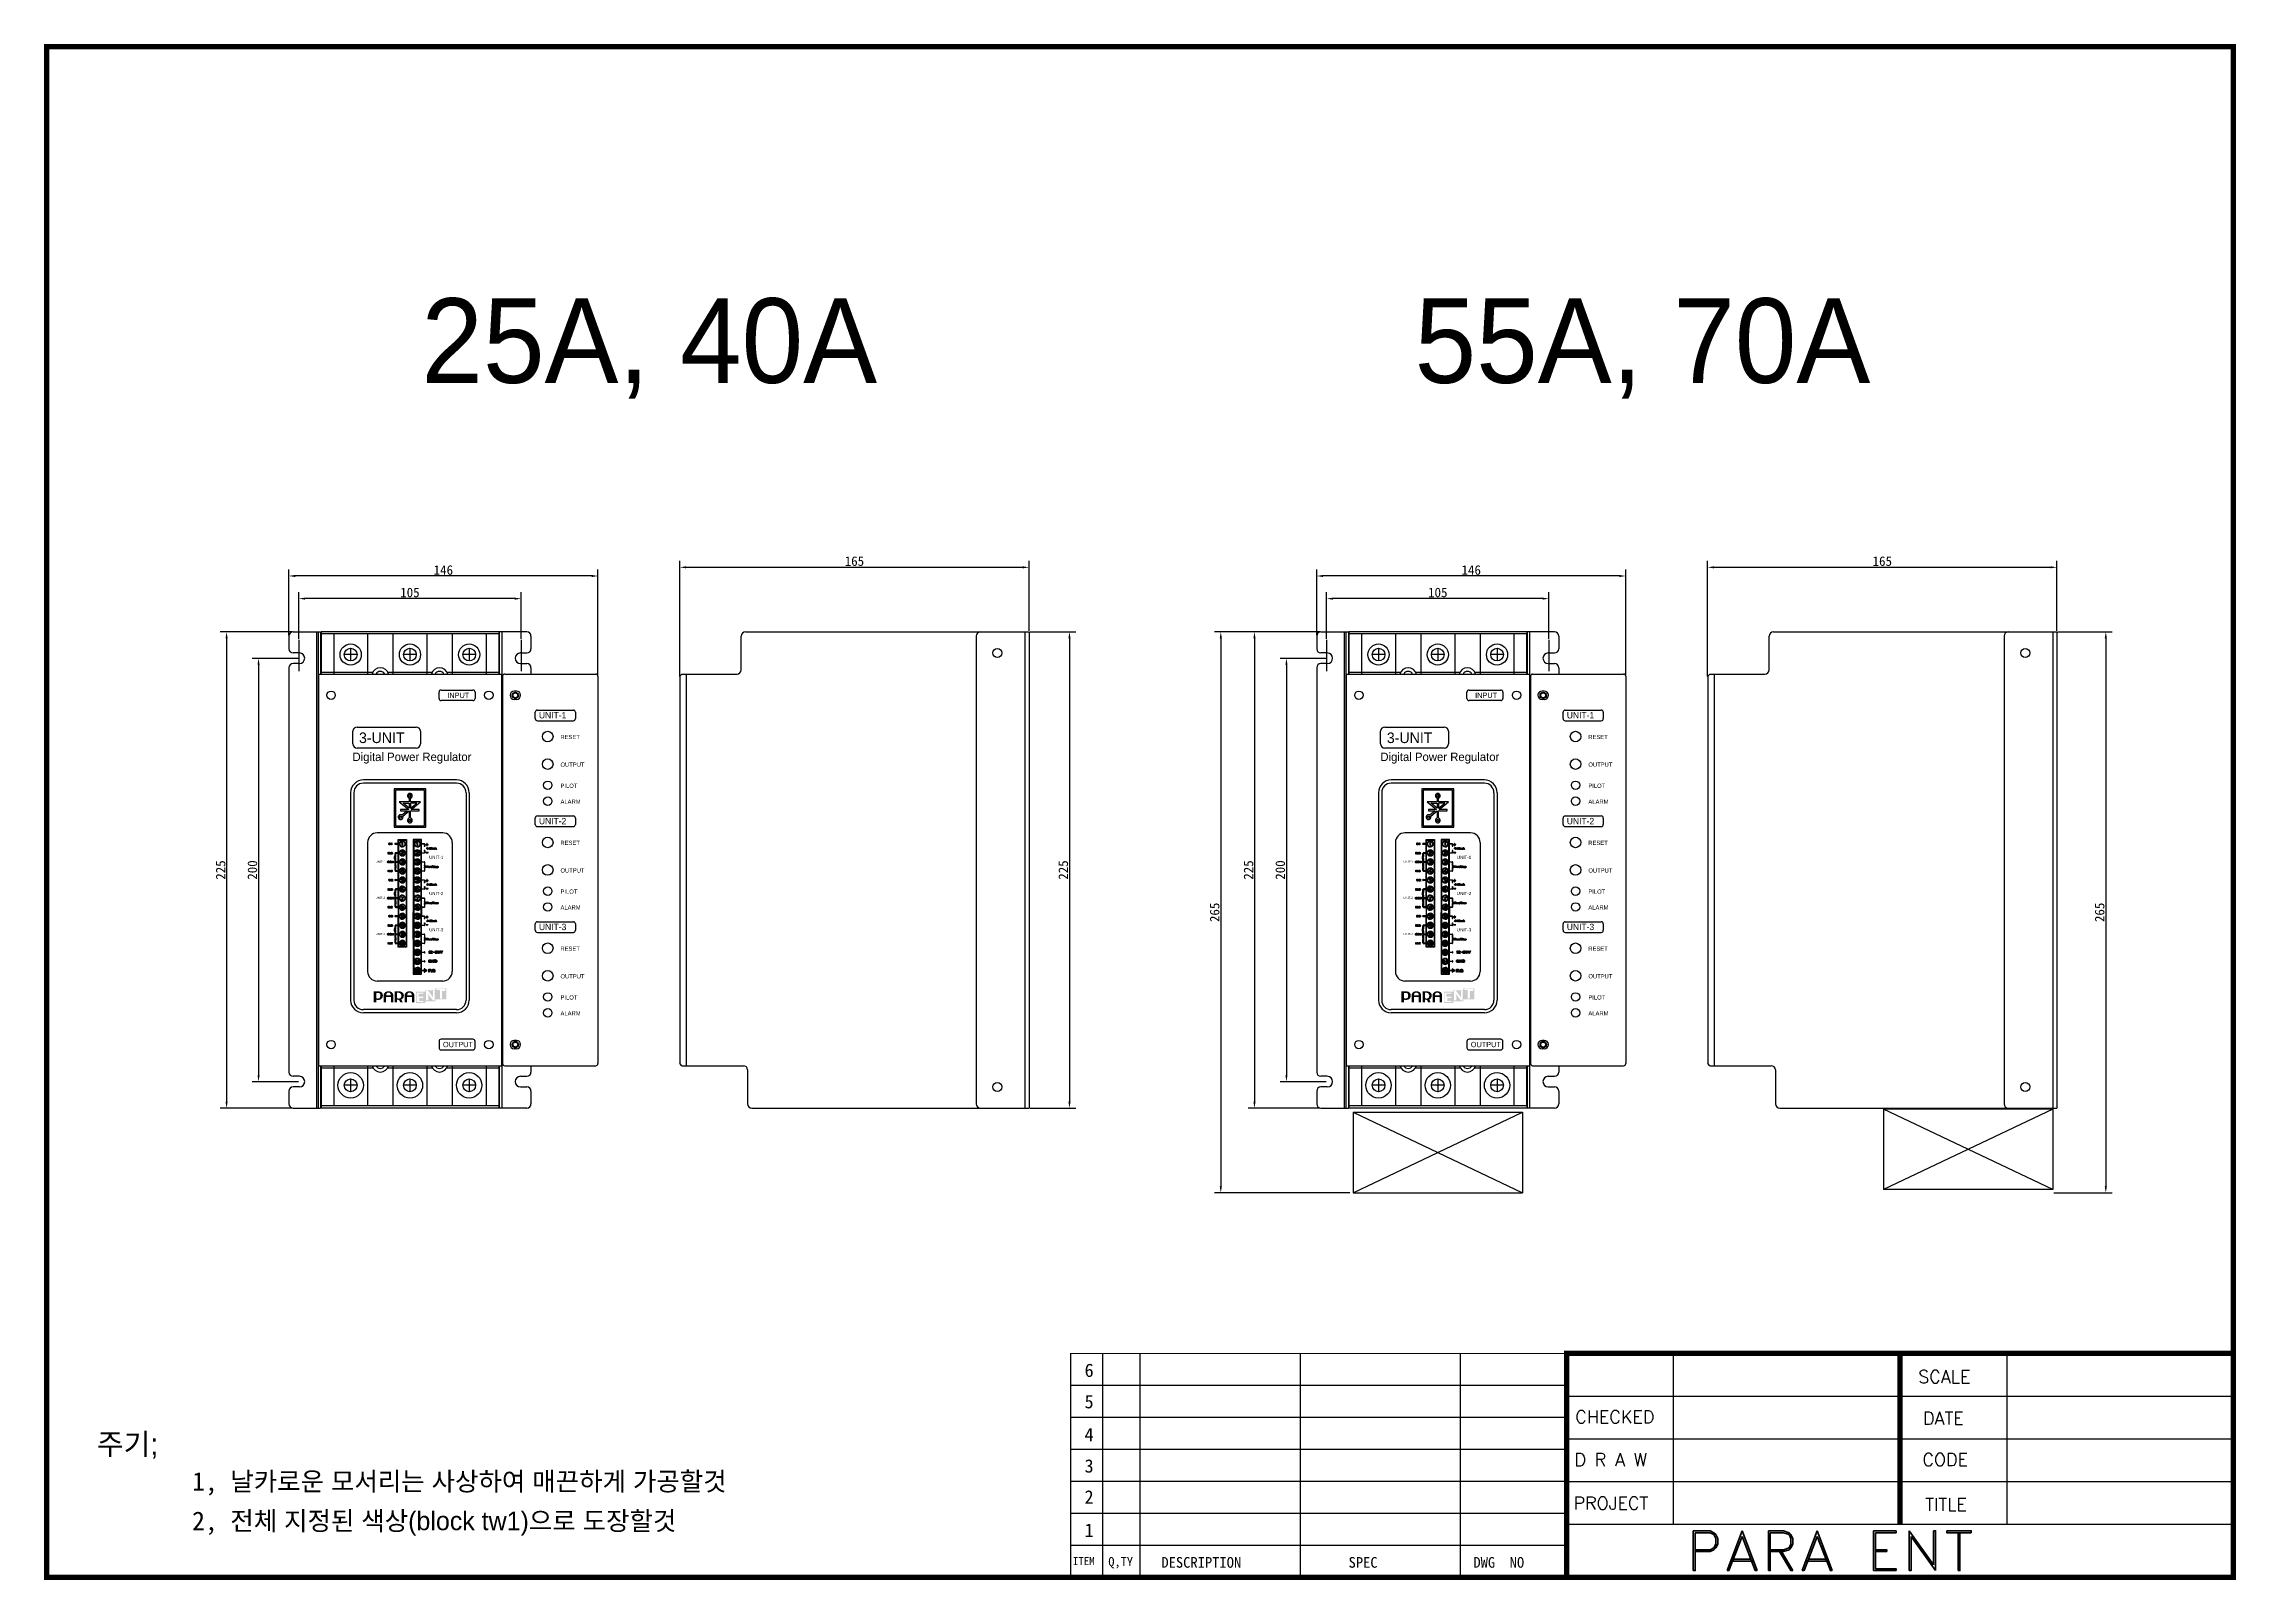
# Model space of a CAD drawing. Header units: millimetres. Extents: x 509 to 2635, y 363 to 1089.
# Drawn here: x 509 to 1544, y 363 to 1089 of the extents above; entities that cross this region are included whole.
import ezdxf

# ---------------------------------------------------------------- set-up
doc = ezdxf.new("R2010")
doc.units = ezdxf.units.MM
doc.styles.add('ROMAND', font='romand', dxfattribs={"width": 1.1, "height": 8})
doc.styles.add('ROMANS', font='romans', dxfattribs={"height": 3})
doc.dimstyles.new('ISO-25', dxfattribs={"dimtxt": 4.5, "dimasz": 3, "dimexe": 3, "dimexo": 0.5, "dimtad": 1, "dimtxsty": 'Standard', "dimcen": 2.5, "dimclrd": 6, "dimclre": 6, "dimclrt": 1, "dimadec": 0, "dimazin": 0, "dimtfac": 1, "dimtmove": 0, "dimatfit": 3, "dimfxl": 3, "dimarcsym": 0})

msp = doc.modelspace()

# ---------------------------------------------------------------- texts
at = {"color": 5, "style": 'ROMANS'}
for s, p in [('SCALE', (1394.231, 456.014)), ('CHECKED', (1232.183, 437.043)), ('DATE', (1396.491, 436.385)), ('D R A W', (1231.772, 416.815)), ('CODE', (1396.183, 416.863)), ('PROJECT', (1231.369, 396.249)), ('TITLE', (1397.47, 395.664))]:
    msp.add_text(s, height=6.048, dxfattribs=at).set_placement(p)
at = {"color": 5, "style": 'ROMAND', "width": 1.1}
msp.add_text('PARA ENT', height=18.816, dxfattribs=at).set_placement((1284.362, 367.435))
at = {"attachment_point": 1}
for s, insert, char_height, width in [('{\\fGulim|b0|i0|c129|p50;25A, 40A}', (687.019, 968.513), 40, 260.89112), ('{\\fGulim|b0|i0|c129|p50;55A, 70A}', (1156.243, 968.513), 40, 260.89112), ('{\\f@\uffc8\uffdeﾸￕￅￂﾰﾡﾶ\ufff7ￃﾼ|b0|i0|c129|p18;INPUT}', (699.256, 782.168), 2.5, 10.2689), ('{\\f@\uffc8\uffdeﾸￕￅￂﾰﾡﾶ\ufff7ￃﾼ|b0|i0|c129|p18;INPUT}', (1184.855, 782.168), 2.5, 10.2689), ('{\\f@\uffc8\uffdeﾸￕￅￂﾰﾡﾶ\ufff7ￃﾼ|b0|i0|c129|p18;UNIT-1}', (742.558, 773.014), 3, 12.4589), ('{\\f@\uffc8\uffdeﾸￕￅￂﾰﾡﾶ\ufff7ￃﾼ|b0|i0|c129|p18;UNIT-1}', (1228.156, 773.014), 3, 12.4589), ('{\\f@\uffc8\uffdeﾸￕￅￂﾰﾡﾶ\ufff7ￃﾼ|b0|i0|c129|p18;3-UNIT}', (657.536, 763.375), 5, 25.6067), ('{\\f\uffc8\uffdeﾸￕￅￂﾰﾡﾶ\ufff7ￃﾼ|b0|i0|c129|p18;RESET}', (752.704, 762.246), 2, 9.6082), ('{\\f@\uffc8\uffdeﾸￕￅￂﾰﾡﾶ\ufff7ￃﾼ|b0|i0|c129|p18;3-UNIT}', (1143.135, 763.375), 5, 25.6067), ('{\\f\uffc8\uffdeﾸￕￅￂﾰﾡﾶ\ufff7ￃﾼ|b0|i0|c129|p18;RESET}', (1238.303, 762.246), 2, 9.6082), ('{\\fﾱﾼﾸﾲ|b0|i0|c129|p49;Digital Power Regulator }', (654.478, 753.864), 4, 62.3496), ('{\\f\uffc8\uffdeﾸￕￅￂﾰﾡﾶ\ufff7ￃﾼ|b0|i0|c129|p18;OUTPUT}', (752.741, 749.203), 2, 10.6922), ('{\\fﾱﾼﾸﾲ|b0|i0|c129|p49;Digital Power Regulator }', (1140.077, 753.864), 4, 62.3496), ('{\\f\uffc8\uffdeﾸￕￅￂﾰﾡﾶ\ufff7ￃﾼ|b0|i0|c129|p18;OUTPUT}', (1238.34, 749.203), 2, 10.6922), ('{\\f\uffc8\uffdeﾸￕￅￂﾰﾡﾶ\ufff7ￃﾼ|b0|i0|c129|p18;PILOT}', (752.741, 739.203), 2, 10.6922), ('{\\f\uffc8\uffdeﾸￕￅￂﾰﾡﾶ\ufff7ￃﾼ|b0|i0|c129|p18;PILOT}', (1238.34, 739.203), 2, 10.6922), ('{\\f\uffc8\uffdeﾸￕￅￂﾰﾡﾶ\ufff7ￃﾼ|b0|i0|c129|p18;ALARM}', (752.741, 731.703), 2, 10.6922), ('{\\f\uffc8\uffdeﾸￕￅￂﾰﾡﾶ\ufff7ￃﾼ|b0|i0|c129|p18;ALARM}', (1238.34, 731.703), 2, 10.6922), ('{\\f@\uffc8\uffdeﾸￕￅￂﾰﾡﾶ\ufff7ￃﾼ|b0|i0|c129|p18;UNIT-2}', (742.558, 723.014), 3, 12.4589), ('{\\f@\uffc8\uffdeﾸￕￅￂﾰﾡﾶ\ufff7ￃﾼ|b0|i0|c129|p18;UNIT-2}', (1228.156, 723.014), 3, 12.4589), ('{\\f@\uffc8\uffdeﾸￕￅￂﾰﾡﾶ\ufff7ￃﾼ|b0|i0|c129|p18;UNIT-1}', (690.691, 705.139), 1.5, 7.0644), ('{\\f\uffc8\uffdeﾸￕￅￂﾰﾡﾶ\ufff7ￃﾼ|b0|i0|c129|p18;RESET}', (752.704, 712.246), 2, 9.6082), ('{\\f@\uffc8\uffdeﾸￕￅￂﾰﾡﾶ\ufff7ￃﾼ|b0|i0|c129|p18;UNIT-1}', (1176.29, 705.139), 1.5, 7.0644), ('{\\f\uffc8\uffdeﾸￕￅￂﾰﾡﾶ\ufff7ￃﾼ|b0|i0|c129|p18;RESET}', (1238.303, 712.246), 2, 9.6082), ('{\\f@\uffc8\uffdeﾸￕￅￂﾰﾡﾶ\ufff7ￃﾼ|b0|i0|c129|p18;UNIT-1}', (665.411, 702.842), 1, 4.5179), ('{\\f\uffc8\uffdeﾸￕￅￂﾰﾡﾶ\ufff7ￃﾼ|b0|i0|c129|p18;OUTPUT}', (752.741, 699.203), 2, 10.6922), ('{\\f@\uffc8\uffdeﾸￕￅￂﾰﾡﾶ\ufff7ￃﾼ|b0|i0|c129|p18;UNIT-1}', (1151.009, 702.842), 1, 4.5179), ('{\\f\uffc8\uffdeﾸￕￅￂﾰﾡﾶ\ufff7ￃﾼ|b0|i0|c129|p18;OUTPUT}', (1238.34, 699.203), 2, 10.6922), ('{\\f@\uffc8\uffdeﾸￕￅￂﾰﾡﾶ\ufff7ￃﾼ|b0|i0|c129|p18;UNIT-2}', (665.411, 685.758), 1, 4.5179), ('{\\f@\uffc8\uffdeﾸￕￅￂﾰﾡﾶ\ufff7ￃﾼ|b0|i0|c129|p18;UNIT-2}', (690.691, 688.055), 1.5, 8.09059), ('{\\f\uffc8\uffdeﾸￕￅￂﾰﾡﾶ\ufff7ￃﾼ|b0|i0|c129|p18;PILOT}', (752.741, 689.203), 2, 10.6922), ('{\\f@\uffc8\uffdeﾸￕￅￂﾰﾡﾶ\ufff7ￃﾼ|b0|i0|c129|p18;UNIT-2}', (1151.009, 685.758), 1, 4.5179), ('{\\f@\uffc8\uffdeﾸￕￅￂﾰﾡﾶ\ufff7ￃﾼ|b0|i0|c129|p18;UNIT-2}', (1176.29, 688.055), 1.5, 8.09059), ('{\\f\uffc8\uffdeﾸￕￅￂﾰﾡﾶ\ufff7ￃﾼ|b0|i0|c129|p18;PILOT}', (1238.34, 689.203), 2, 10.6922), ('{\\f\uffc8\uffdeﾸￕￅￂﾰﾡﾶ\ufff7ￃﾼ|b0|i0|c129|p18;ALARM}', (752.741, 681.703), 2, 10.6922), ('{\\f\uffc8\uffdeﾸￕￅￂﾰﾡﾶ\ufff7ￃﾼ|b0|i0|c129|p18;ALARM}', (1238.34, 681.703), 2, 10.6922), ('{\\f@\uffc8\uffdeﾸￕￅￂﾰﾡﾶ\ufff7ￃﾼ|b0|i0|c129|p18;UNIT-3}', (665.411, 668.674), 1, 4.5179), ('{\\f@\uffc8\uffdeﾸￕￅￂﾰﾡﾶ\ufff7ￃﾼ|b0|i0|c129|p18;UNIT-3}', (690.691, 670.913), 1.5, 7.53401), ('{\\f@\uffc8\uffdeﾸￕￅￂﾰﾡﾶ\ufff7ￃﾼ|b0|i0|c129|p18;UNIT-3}', (742.558, 673.014), 3, 12.4589), ('{\\f@\uffc8\uffdeﾸￕￅￂﾰﾡﾶ\ufff7ￃﾼ|b0|i0|c129|p18;UNIT-3}', (1151.009, 668.674), 1, 4.5179), ('{\\f@\uffc8\uffdeﾸￕￅￂﾰﾡﾶ\ufff7ￃﾼ|b0|i0|c129|p18;UNIT-3}', (1176.29, 670.913), 1.5, 7.53401), ('{\\f@\uffc8\uffdeﾸￕￅￂﾰﾡﾶ\ufff7ￃﾼ|b0|i0|c129|p18;UNIT-3}', (1228.156, 673.014), 3, 12.4589), ('{\\f\uffc8\uffdeﾸￕￅￂﾰﾡﾶ\ufff7ￃﾼ|b0|i0|c129|p18;RESET}', (752.704, 662.246), 2, 9.6082), ('{\\f\uffc8\uffdeﾸￕￅￂﾰﾡﾶ\ufff7ￃﾼ|b0|i0|c129|p18;RESET}', (1238.303, 662.246), 2, 9.6082), ('{\\f\uffc8\uffdeﾸￕￅￂﾰﾡﾶ\ufff7ￃﾼ|b0|i0|c129|p18;OUTPUT}', (752.741, 649.203), 2, 10.6922), ('{\\f\uffc8\uffdeﾸￕￅￂﾰﾡﾶ\ufff7ￃﾼ|b0|i0|c129|p18;OUTPUT}', (1238.34, 649.203), 2, 10.6922), ('{\\f\uffc8\uffdeﾸￕￅￂﾰﾡﾶ\ufff7ￃﾼ|b0|i0|c129|p18;PILOT}', (752.741, 639.203), 2, 10.6922), ('{\\f\uffc8\uffdeﾸￕￅￂﾰﾡﾶ\ufff7ￃﾼ|b0|i0|c129|p18;PILOT}', (1238.34, 639.203), 2, 10.6922), ('{\\f\uffc8\uffdeﾸￕￅￂﾰﾡﾶ\ufff7ￃﾼ|b0|i0|c129|p18;ALARM}', (752.741, 631.703), 2, 10.6922), ('{\\f\uffc8\uffdeﾸￕￅￂﾰﾡﾶ\ufff7ￃﾼ|b0|i0|c129|p18;ALARM}', (1238.34, 631.703), 2, 10.6922), ('{\\f@\uffc8\uffdeﾸￕￅￂﾰﾡﾶ\ufff7ￃﾼ|b0|i0|c129|p18;OUTPUT}', (697.203, 617.219), 2.5, 13.3707), ('{\\f@\uffc8\uffdeﾸￕￅￂﾰﾡﾶ\ufff7ￃﾼ|b0|i0|c129|p18;OUTPUT}', (1182.801, 617.219), 2.5, 13.3707), ('{\\fﾱﾼﾸﾲ|b0|i0|c129|p50;주기;}', (533.683, 432.217), 10.08, 37.8), ('1, {\\fﾱﾼﾸﾲ|b0|i0|c129|p50;날카로운 모서리는 사상하여 매끈하게 가공할것}', (578.746, 414.007), 8.82, 378), ('2, {\\fﾱﾼﾸﾲ|b0|i0|c129|p50;전체 지정된 색상(block tw1)으로 도장할것}', (578.746, 395.347), 8.82, 378)]:
    msp.add_mtext(s, dxfattribs=dict(at, insert=insert, char_height=char_height, width=width))
at = {"color": 5, "attachment_point": 1}
for s, insert, char_height, width in [('6', (1000.328, 465.227), 6.3, 8.29962), ('5', (1000.328, 450.399), 6.3, 8.29962), ('4', (1000.328, 434.864), 6.3, 8.29962), ('3', (1000.328, 420.035), 6.3, 8.29962), ('2', (1000.328, 405.383), 6.3, 8.29962), ('1', (1000.328, 389.672), 6.3, 8.29962), ('ITEM', (994.807, 373.844), 3.78, 5.04), ('Q,TY', (1011.549, 373.844), 4.284, 12.6), ('DESCRIPTION', (1036.621, 373.844), 5.04, 25.2), ('SPEC', (1125.053, 373.844), 5.04, 25.2), ('DWG  NO', (1184.024, 373.844), 5.04, 37.8)]:
    msp.add_mtext(s, dxfattribs=dict(at, insert=insert, char_height=char_height, width=width))

# ---------------------------------------------------------------- blocks, each defined once
blk = doc.blocks.new('*D4')
at = {"color": 6, "lineweight": -2, "transparency": 16777216}
for p, q in [((1294.7, 789.8), (1294.7, 844.4)), ((1297.7, 841.4), (1456.7, 841.4)), ((1459.7, 811.4), (1459.7, 844.4))]:
    blk.add_line(p, q, dxfattribs=at)
at = {"color": 6, "transparency": 16777216}
for points in [[(1297.7, 841.9), (1297.7, 840.9), (1294.7, 841.4)], [(1456.7, 841.9), (1456.7, 840.9), (1459.7, 841.4)]]:
    blk.add_solid(points, dxfattribs=at)
at = {"layer": 'Defpoints', "color": 0, "transparency": 16777216}
for p in [(1459.7, 841.4), (1459.7, 810.9), (1294.7, 789.3)]:
    blk.add_point(p, dxfattribs=at)
at = {"color": 1, "transparency": 16777216, "insert": (1377.2, 844.3), "char_height": 4.5, "attachment_point": 5}
blk.add_mtext('165', dxfattribs=at)
blk = doc.blocks.new('*D5')
at = {"color": 6, "lineweight": -2, "transparency": 16777216}
for p, q in [((1114.5, 798.4), (1092.7, 798.4)), ((1095.7, 795.4), (1095.7, 601.4)), ((1114.5, 598.4), (1092.7, 598.4))]:
    blk.add_line(p, q, dxfattribs=at)
at = {"color": 6, "transparency": 16777216}
for points in [[(1095.2, 795.4), (1096.2, 795.4), (1095.7, 798.4)], [(1095.2, 601.4), (1096.2, 601.4), (1095.7, 598.4)]]:
    blk.add_solid(points, dxfattribs=at)
at = {"layer": 'Defpoints', "color": 0, "transparency": 16777216}
for p in [(1115, 798.4), (1095.7, 598.4), (1115, 598.4)]:
    blk.add_point(p, dxfattribs=at)
at = {"color": 1, "transparency": 16777216, "insert": (1092.8, 698.4), "char_height": 4.5, "attachment_point": 5, "rotation": 90}
blk.add_mtext('200', dxfattribs=at)
blk = doc.blocks.new('*D6')
at = {"color": 6, "lineweight": -2, "transparency": 16777216}
for p, q in [((1110.5, 810.9), (1061.7, 810.9)), ((1064.7, 807.9), (1064.7, 548.9)), ((1125.7, 545.9), (1061.7, 545.9))]:
    blk.add_line(p, q, dxfattribs=at)
at = {"color": 6, "transparency": 16777216}
for points in [[(1064.2, 807.9), (1065.2, 807.9), (1064.7, 810.9)], [(1064.2, 548.9), (1065.2, 548.9), (1064.7, 545.9)]]:
    blk.add_solid(points, dxfattribs=at)
at = {"layer": 'Defpoints', "color": 0, "transparency": 16777216}
for p in [(1111, 810.9), (1064.7, 545.9), (1126.2, 545.9)]:
    blk.add_point(p, dxfattribs=at)
at = {"color": 1, "transparency": 16777216, "insert": (1061.8, 678.4), "char_height": 4.5, "attachment_point": 5, "rotation": 90}
blk.add_mtext('265', dxfattribs=at)
blk = doc.blocks.new('*D7')
at = {"color": 6, "lineweight": -2, "transparency": 16777216}
for p, q in [((1460.2, 810.9), (1485.8, 810.9)), ((1482.8, 807.9), (1482.8, 548.9)), ((1458.2, 545.9), (1485.8, 545.9))]:
    blk.add_line(p, q, dxfattribs=at)
at = {"color": 6, "transparency": 16777216}
for points in [[(1482.3, 807.9), (1483.3, 807.9), (1482.8, 810.9)], [(1482.3, 548.9), (1483.3, 548.9), (1482.8, 545.9)]]:
    blk.add_solid(points, dxfattribs=at)
at = {"layer": 'Defpoints', "color": 0, "transparency": 16777216}
for p in [(1459.7, 810.9), (1457.7, 545.9), (1482.8, 545.9)]:
    blk.add_point(p, dxfattribs=at)
at = {"color": 1, "transparency": 16777216, "insert": (1479.9, 678.4), "char_height": 4.5, "attachment_point": 5, "rotation": 90}
blk.add_mtext('265', dxfattribs=at)
blk = doc.blocks.new('*D11')
at = {"color": 6, "lineweight": -2, "transparency": 16777216}
for p, q in [((1114.7, 807.6), (1114.7, 829.6)), ((1219.7, 807.6), (1219.7, 829.6)), ((1216.7, 826.6), (1117.7, 826.6))]:
    blk.add_line(p, q, dxfattribs=at)
at = {"color": 6, "transparency": 16777216}
for points in [[(1117.7, 827.1), (1117.7, 826.1), (1114.7, 826.6)], [(1216.7, 827.1), (1216.7, 826.1), (1219.7, 826.6)]]:
    blk.add_solid(points, dxfattribs=at)
at = {"layer": 'Defpoints', "color": 0, "transparency": 16777216}
for p in [(1114.7, 826.6), (1114.7, 807.1), (1219.7, 807.1)]:
    blk.add_point(p, dxfattribs=at)
at = {"color": 1, "transparency": 16777216, "insert": (1167.2, 829.5), "char_height": 4.5, "attachment_point": 5}
blk.add_mtext('105', dxfattribs=at)
blk = doc.blocks.new('*D12')
at = {"color": 6, "lineweight": -2, "transparency": 16777216}
for p, q in [((1110, 809.4), (1110, 840.3)), ((1256, 790.4), (1256, 840.3)), ((1253, 837.3), (1113, 837.3))]:
    blk.add_line(p, q, dxfattribs=at)
at = {"color": 6, "transparency": 16777216}
for points in [[(1113, 837.8), (1113, 836.8), (1110, 837.3)], [(1253, 837.8), (1253, 836.8), (1256, 837.3)]]:
    blk.add_solid(points, dxfattribs=at)
at = {"layer": 'Defpoints', "color": 0, "transparency": 16777216}
for p in [(1110, 837.3), (1110, 808.9), (1256, 789.9)]:
    blk.add_point(p, dxfattribs=at)
at = {"color": 1, "transparency": 16777216, "insert": (1183, 840.1), "char_height": 4.5, "attachment_point": 5}
blk.add_mtext('146', dxfattribs=at)
blk = doc.blocks.new('*D13')
at = {"color": 6, "lineweight": -2, "transparency": 16777216}
for p, q in [((1111.5, 810.9), (1077.6, 810.9)), ((1080.6, 807.9), (1080.6, 588.9)), ((1111.5, 585.9), (1077.6, 585.9))]:
    blk.add_line(p, q, dxfattribs=at)
at = {"color": 6, "transparency": 16777216}
for points in [[(1080.1, 807.9), (1081.1, 807.9), (1080.6, 810.9)], [(1080.1, 588.9), (1081.1, 588.9), (1080.6, 585.9)]]:
    blk.add_solid(points, dxfattribs=at)
at = {"layer": 'Defpoints', "color": 0, "transparency": 16777216}
for p in [(1112, 810.9), (1080.6, 585.9), (1112, 585.9)]:
    blk.add_point(p, dxfattribs=at)
at = {"color": 1, "transparency": 16777216, "insert": (1077.8, 698.4), "char_height": 4.5, "attachment_point": 5, "rotation": 90}
blk.add_mtext('225', dxfattribs=at)
blk = doc.blocks.new('*D1')
at = {"color": 6, "lineweight": -2, "transparency": 16777216}
for p, q in [((809.1, 789.8), (809.1, 844.4)), ((812.1, 841.4), (971.1, 841.4)), ((974.1, 811.4), (974.1, 844.4))]:
    blk.add_line(p, q, dxfattribs=at)
at = {"color": 6, "transparency": 16777216}
for points in [[(812.1, 841.9), (812.1, 840.9), (809.1, 841.4)], [(971.1, 841.9), (971.1, 840.9), (974.1, 841.4)]]:
    blk.add_solid(points, dxfattribs=at)
at = {"layer": 'Defpoints', "color": 0, "transparency": 16777216}
for p in [(974.1, 841.4), (974.1, 810.9), (809.1, 789.3)]:
    blk.add_point(p, dxfattribs=at)
at = {"color": 1, "transparency": 16777216, "insert": (891.6, 844.3), "char_height": 4.5, "attachment_point": 5}
blk.add_mtext('165', dxfattribs=at)
blk = doc.blocks.new('*D2')
at = {"color": 6, "lineweight": -2, "transparency": 16777216}
for p, q in [((628.9, 798.4), (607.1, 798.4)), ((610.1, 795.4), (610.1, 601.4)), ((628.9, 598.4), (607.1, 598.4))]:
    blk.add_line(p, q, dxfattribs=at)
at = {"color": 6, "transparency": 16777216}
for points in [[(609.6, 795.4), (610.6, 795.4), (610.1, 798.4)], [(609.6, 601.4), (610.6, 601.4), (610.1, 598.4)]]:
    blk.add_solid(points, dxfattribs=at)
at = {"layer": 'Defpoints', "color": 0, "transparency": 16777216}
for p in [(629.4, 798.4), (610.1, 598.4), (629.4, 598.4)]:
    blk.add_point(p, dxfattribs=at)
at = {"color": 1, "transparency": 16777216, "insert": (607.2, 698.4), "char_height": 4.5, "attachment_point": 5, "rotation": 90}
blk.add_mtext('200', dxfattribs=at)
blk = doc.blocks.new('*D3')
at = {"color": 6, "lineweight": -2, "transparency": 16777216}
for p, q in [((629.1, 807.6), (629.1, 829.6)), ((734.1, 807.6), (734.1, 829.6)), ((731.1, 826.6), (632.1, 826.6))]:
    blk.add_line(p, q, dxfattribs=at)
at = {"color": 6, "transparency": 16777216}
for points in [[(632.1, 827.1), (632.1, 826.1), (629.1, 826.6)], [(731.1, 827.1), (731.1, 826.1), (734.1, 826.6)]]:
    blk.add_solid(points, dxfattribs=at)
at = {"layer": 'Defpoints', "color": 0, "transparency": 16777216}
for p in [(629.1, 826.6), (629.1, 807.1), (734.1, 807.1)]:
    blk.add_point(p, dxfattribs=at)
at = {"color": 1, "transparency": 16777216, "insert": (681.6, 829.5), "char_height": 4.5, "attachment_point": 5}
blk.add_mtext('105', dxfattribs=at)
blk = doc.blocks.new('*D16')
at = {"color": 6, "lineweight": -2, "transparency": 16777216}
for p, q in [((624.4, 809.4), (624.4, 840.3)), ((770.4, 790.4), (770.4, 840.3)), ((767.4, 837.3), (627.4, 837.3))]:
    blk.add_line(p, q, dxfattribs=at)
at = {"color": 6, "transparency": 16777216}
for points in [[(627.4, 837.8), (627.4, 836.8), (624.4, 837.3)], [(767.4, 837.8), (767.4, 836.8), (770.4, 837.3)]]:
    blk.add_solid(points, dxfattribs=at)
at = {"layer": 'Defpoints', "color": 0, "transparency": 16777216}
for p in [(624.4, 837.3), (624.4, 808.9), (770.4, 789.9)]:
    blk.add_point(p, dxfattribs=at)
at = {"color": 1, "transparency": 16777216, "insert": (697.4, 840.1), "char_height": 4.5, "attachment_point": 5}
blk.add_mtext('146', dxfattribs=at)
blk = doc.blocks.new('*D17')
at = {"color": 6, "lineweight": -2, "transparency": 16777216}
for p, q in [((625.9, 810.9), (592, 810.9)), ((595, 807.9), (595, 588.9)), ((625.9, 585.9), (592, 585.9))]:
    blk.add_line(p, q, dxfattribs=at)
at = {"color": 6, "transparency": 16777216}
for points in [[(594.5, 807.9), (595.5, 807.9), (595, 810.9)], [(594.5, 588.9), (595.5, 588.9), (595, 585.9)]]:
    blk.add_solid(points, dxfattribs=at)
at = {"layer": 'Defpoints', "color": 0, "transparency": 16777216}
for p in [(626.4, 810.9), (595, 585.9), (626.4, 585.9)]:
    blk.add_point(p, dxfattribs=at)
at = {"color": 1, "transparency": 16777216, "insert": (592.2, 698.4), "char_height": 4.5, "attachment_point": 5, "rotation": 90}
blk.add_mtext('225', dxfattribs=at)
blk = doc.blocks.new('*D18')
at = {"color": 6, "lineweight": -2, "transparency": 16777216}
for p, q in [((974.6, 810.9), (996.2, 810.9)), ((993.2, 807.9), (993.2, 588.9)), ((974.6, 585.9), (996.2, 585.9))]:
    blk.add_line(p, q, dxfattribs=at)
at = {"color": 6, "transparency": 16777216}
for points in [[(992.7, 807.9), (993.7, 807.9), (993.2, 810.9)], [(992.7, 588.9), (993.7, 588.9), (993.2, 585.9)]]:
    blk.add_solid(points, dxfattribs=at)
at = {"layer": 'Defpoints', "color": 0, "transparency": 16777216}
for p in [(974.1, 810.9), (974.1, 585.9), (993.2, 585.9)]:
    blk.add_point(p, dxfattribs=at)
at = {"color": 1, "transparency": 16777216, "insert": (990.3, 698.4), "char_height": 4.5, "attachment_point": 5, "rotation": 90}
blk.add_mtext('225', dxfattribs=at)

# ---------------------------------------------------------------- dimensions: what is measured, and where the dimension line sits
for base, p1, p2, picture, middle in [((624.405, 837.251), (770.405, 789.939), (624.405, 808.939), '*D16', (697.405, 840.126)), ((974.127, 841.42), (809.127, 789.339), (974.127, 810.939), '*D1', (891.627, 844.295)), ((1110.004, 837.251), (1256.004, 789.939), (1110.004, 808.939), '*D12', (1183.004, 840.126)), ((1459.726, 841.42), (1294.726, 789.339), (1459.726, 810.939), '*D4', (1377.226, 844.295)), ((629.105, 826.65), (734.105, 807.088), (629.105, 807.088), '*D3', (681.605, 829.525)), ((1114.704, 826.65), (1219.704, 807.088), (1114.704, 807.088), '*D11', (1167.204, 829.525))]:
    dim = msp.add_linear_dim(base=base, p1=p1, p2=p2, dimstyle='ISO-25')
    dim.commit()
    dim.dimension.update_dxf_attribs({"geometry": picture, "text_midpoint": middle})
for base, p1, p2, picture, middle in [((595.05, 585.939), (626.405, 810.939), (626.405, 585.939), '*D17', (592.175, 698.439)), ((993.153, 585.939), (974.127, 810.939), (974.127, 585.939), '*D18', (990.278, 698.439)), ((1064.707, 545.939), (1111.004, 810.939), (1126.204, 545.939), '*D6', (1061.832, 678.439)), ((1080.648, 585.939), (1112.004, 810.939), (1112.004, 585.939), '*D13', (1077.773, 698.439)), ((1482.757, 545.939), (1459.726, 810.939), (1457.726, 545.939), '*D7', (1479.882, 678.439)), ((610.082, 598.439), (629.405, 798.439), (629.405, 598.439), '*D2', (607.207, 698.439)), ((1095.68, 598.439), (1115.004, 798.439), (1115.004, 598.439), '*D5', (1092.805, 698.439))]:
    dim = msp.add_linear_dim(base=base, p1=p1, p2=p2, angle=90, dimstyle='ISO-25')
    dim.commit()
    dim.dimension.update_dxf_attribs({"geometry": picture, "text_midpoint": middle})

# ---------------------------------------------------------------- hatches: boundary and pattern name
h = msp.add_hatch(color=256)
edge = h.paths.add_edge_path()
edge.add_spline(control_points=[(698.328, 641.184), (698.328, 641.184), (696.749, 641.184), (696.749, 641.184), (696.749, 641.184), (696.742, 637.699), (696.742, 637.699), (696.742, 637.699), (695.797, 637.699), (695.797, 637.699), (695.797, 637.699), (695.788, 641.713), (695.788, 641.713), (695.788, 641.713), (694.219, 641.722), (694.219, 641.722), (694.219, 641.722), (694.219, 642.294), (694.219, 642.294), (694.219, 642.294), (698.328, 642.294), (698.328, 642.294), (698.328, 642.294), (698.328, 641.184), (698.328, 641.184)], knot_values=[0, 0, 0, 0, 1, 1, 1, 2, 2, 2, 3, 3, 3, 4, 4, 4, 5, 5, 5, 6, 6, 6, 7, 7, 7, 8, 8, 8, 8], degree=3, periodic=0)
edge = h.paths.add_edge_path()
edge.add_spline(control_points=[(693.352, 636.797), (693.352, 636.797), (692.528, 636.789), (692.528, 636.789), (692.528, 636.789), (690.04, 639.983), (690.04, 639.983), (690.04, 639.983), (690.038, 639.397), (690.038, 639.397), (690.038, 639.397), (690.334, 639.034), (690.334, 639.034), (690.334, 639.034), (690.343, 636.797), (690.343, 636.797), (690.343, 636.797), (689.576, 636.797), (689.576, 636.797), (689.378, 636.797), (689.216, 636.959), (689.216, 637.158), (689.216, 637.158), (689.216, 641.053), (689.216, 641.053), (689.216, 641.251), (689.378, 641.413), (689.576, 641.413), (689.576, 641.413), (690.152, 641.413), (690.152, 641.413), (690.152, 641.413), (692.543, 638.24), (692.543, 638.24), (692.543, 638.24), (692.537, 641.34), (692.537, 641.34), (692.537, 641.34), (693.352, 641.34), (693.352, 641.34), (693.352, 641.34), (693.352, 636.797), (693.352, 636.797)], knot_values=[0, 0, 0, 0, 1, 1, 1, 2, 2, 2, 3, 3, 3, 4, 4, 4, 5, 5, 5, 6, 6, 6, 7, 7, 7, 8, 8, 8, 9, 9, 9, 10, 10, 10, 11, 11, 11, 12, 12, 12, 13, 13, 13, 14, 14, 14, 14], degree=3, periodic=0)
edge = h.paths.add_edge_path()
edge.add_spline(control_points=[(687.984, 639.929), (687.984, 639.929), (685.675, 639.929), (685.675, 639.929), (685.675, 639.89), (685.675, 638.565), (685.675, 638.526), (685.675, 638.526), (687.984, 638.526), (687.984, 638.526), (687.984, 638.526), (687.984, 637.962), (687.984, 637.962), (687.984, 637.962), (686.058, 637.962), (686.058, 637.962), (686.058, 637.921), (686.058, 636.571), (686.058, 636.571), (686.091, 636.571), (687.984, 636.571), (687.984, 636.571), (687.984, 636.571), (687.984, 636), (687.984, 636), (687.984, 636), (685.131, 636), (685.131, 636), (684.933, 636), (684.771, 636.162), (684.771, 636.36), (684.771, 636.36), (684.771, 640.133), (684.771, 640.133), (684.771, 640.331), (684.933, 640.493), (685.131, 640.493), (685.131, 640.493), (687.984, 640.493), (687.984, 640.493), (687.984, 640.493), (687.984, 639.929), (687.984, 639.929)], knot_values=[0, 0, 0, 0, 1, 1, 1, 2, 2, 2, 3, 3, 3, 4, 4, 4, 5, 5, 5, 6, 6, 6, 7, 7, 7, 8, 8, 8, 9, 9, 9, 10, 10, 10, 11, 11, 11, 12, 12, 12, 13, 13, 13, 14, 14, 14, 14], degree=3, periodic=0)
edge = h.paths.add_edge_path(flags=16)
edge.add_spline(control_points=[(693.683, 642.486), (693.683, 642.486), (693.683, 641.614), (693.683, 641.614), (693.683, 641.614), (688.913, 641.614), (688.913, 641.614), (688.913, 641.614), (688.913, 640.902), (688.913, 640.902), (688.913, 640.902), (684.537, 640.902), (684.537, 640.902), (684.537, 640.902), (684.537, 635.624), (684.537, 635.624), (684.537, 635.624), (688.913, 635.624), (688.913, 635.624), (688.913, 635.624), (688.913, 636.336), (688.913, 636.336), (688.913, 636.336), (693.683, 636.336), (693.683, 636.336), (693.683, 636.336), (693.683, 637.342), (693.683, 637.342), (693.683, 637.342), (698.817, 637.342), (698.817, 637.342), (698.817, 637.342), (698.817, 642.486), (698.817, 642.486), (698.817, 642.486), (693.683, 642.486), (693.683, 642.486)], knot_values=[0, 0, 0, 0, 1, 1, 1, 2, 2, 2, 3, 3, 3, 4, 4, 4, 5, 5, 5, 6, 6, 6, 7, 7, 7, 8, 8, 8, 9, 9, 9, 10, 10, 10, 11, 11, 11, 12, 12, 12, 12], degree=3, periodic=0)
h = msp.add_hatch(color=256)
edge = h.paths.add_edge_path()
edge.add_spline(control_points=[(1183.927, 641.184), (1183.927, 641.184), (1182.348, 641.184), (1182.348, 641.184), (1182.348, 641.184), (1182.34, 637.699), (1182.34, 637.699), (1182.34, 637.699), (1181.395, 637.699), (1181.395, 637.699), (1181.395, 637.699), (1181.387, 641.713), (1181.387, 641.713), (1181.387, 641.713), (1179.817, 641.722), (1179.817, 641.722), (1179.817, 641.722), (1179.817, 642.294), (1179.817, 642.294), (1179.817, 642.294), (1183.927, 642.294), (1183.927, 642.294), (1183.927, 642.294), (1183.927, 641.184), (1183.927, 641.184)], knot_values=[0, 0, 0, 0, 1, 1, 1, 2, 2, 2, 3, 3, 3, 4, 4, 4, 5, 5, 5, 6, 6, 6, 7, 7, 7, 8, 8, 8, 8], degree=3, periodic=0)
edge = h.paths.add_edge_path()
edge.add_spline(control_points=[(1178.95, 636.797), (1178.95, 636.797), (1178.126, 636.789), (1178.126, 636.789), (1178.126, 636.789), (1175.638, 639.983), (1175.638, 639.983), (1175.638, 639.983), (1175.637, 639.397), (1175.637, 639.397), (1175.637, 639.397), (1175.933, 639.034), (1175.933, 639.034), (1175.933, 639.034), (1175.942, 636.797), (1175.942, 636.797), (1175.942, 636.797), (1175.175, 636.797), (1175.175, 636.797), (1174.977, 636.797), (1174.815, 636.959), (1174.815, 637.158), (1174.815, 637.158), (1174.815, 641.053), (1174.815, 641.053), (1174.815, 641.251), (1174.977, 641.413), (1175.175, 641.413), (1175.175, 641.413), (1175.751, 641.413), (1175.751, 641.413), (1175.751, 641.413), (1178.142, 638.24), (1178.142, 638.24), (1178.142, 638.24), (1178.135, 641.34), (1178.135, 641.34), (1178.135, 641.34), (1178.95, 641.34), (1178.95, 641.34), (1178.95, 641.34), (1178.95, 636.797), (1178.95, 636.797)], knot_values=[0, 0, 0, 0, 1, 1, 1, 2, 2, 2, 3, 3, 3, 4, 4, 4, 5, 5, 5, 6, 6, 6, 7, 7, 7, 8, 8, 8, 9, 9, 9, 10, 10, 10, 11, 11, 11, 12, 12, 12, 13, 13, 13, 14, 14, 14, 14], degree=3, periodic=0)
edge = h.paths.add_edge_path()
edge.add_spline(control_points=[(1173.582, 639.929), (1173.582, 639.929), (1171.273, 639.929), (1171.273, 639.929), (1171.273, 639.89), (1171.273, 638.565), (1171.273, 638.526), (1171.273, 638.526), (1173.582, 638.526), (1173.582, 638.526), (1173.582, 638.526), (1173.582, 637.962), (1173.582, 637.962), (1173.582, 637.962), (1171.656, 637.962), (1171.656, 637.962), (1171.656, 637.921), (1171.656, 636.571), (1171.656, 636.571), (1171.69, 636.571), (1173.582, 636.571), (1173.582, 636.571), (1173.582, 636.571), (1173.582, 636), (1173.582, 636), (1173.582, 636), (1170.729, 636), (1170.729, 636), (1170.531, 636), (1170.369, 636.162), (1170.369, 636.36), (1170.369, 636.36), (1170.369, 640.133), (1170.369, 640.133), (1170.369, 640.331), (1170.531, 640.493), (1170.729, 640.493), (1170.729, 640.493), (1173.582, 640.493), (1173.582, 640.493), (1173.582, 640.493), (1173.582, 639.929), (1173.582, 639.929)], knot_values=[0, 0, 0, 0, 1, 1, 1, 2, 2, 2, 3, 3, 3, 4, 4, 4, 5, 5, 5, 6, 6, 6, 7, 7, 7, 8, 8, 8, 9, 9, 9, 10, 10, 10, 11, 11, 11, 12, 12, 12, 13, 13, 13, 14, 14, 14, 14], degree=3, periodic=0)
edge = h.paths.add_edge_path(flags=16)
edge.add_spline(control_points=[(1179.282, 642.486), (1179.282, 642.486), (1179.282, 641.614), (1179.282, 641.614), (1179.282, 641.614), (1174.512, 641.614), (1174.512, 641.614), (1174.512, 641.614), (1174.512, 640.902), (1174.512, 640.902), (1174.512, 640.902), (1170.135, 640.902), (1170.135, 640.902), (1170.135, 640.902), (1170.135, 635.624), (1170.135, 635.624), (1170.135, 635.624), (1174.512, 635.624), (1174.512, 635.624), (1174.512, 635.624), (1174.512, 636.336), (1174.512, 636.336), (1174.512, 636.336), (1179.282, 636.336), (1179.282, 636.336), (1179.282, 636.336), (1179.282, 637.342), (1179.282, 637.342), (1179.282, 637.342), (1184.416, 637.342), (1184.416, 637.342), (1184.416, 637.342), (1184.416, 642.486), (1184.416, 642.486), (1184.416, 642.486), (1179.282, 642.486), (1179.282, 642.486)], knot_values=[0, 0, 0, 0, 1, 1, 1, 2, 2, 2, 3, 3, 3, 4, 4, 4, 5, 5, 5, 6, 6, 6, 7, 7, 7, 8, 8, 8, 9, 9, 9, 10, 10, 10, 11, 11, 11, 12, 12, 12, 12], degree=3, periodic=0)
h = msp.add_hatch(color=256)
edge = h.paths.add_edge_path()
edge.add_spline(control_points=[(667.353, 638.053), (667.16, 637.837), (666.875, 637.691), (666.434, 637.691), (666.331, 637.691), (666.182, 637.703), (665.994, 637.745), (665.806, 637.786), (665.706, 637.885), (665.659, 637.932), (665.659, 638.002), (665.659, 640.237), (665.659, 640.369), (665.782, 640.369), (666.485, 640.369), (666.485, 640.369), (666.889, 640.369), (667.156, 640.257), (667.35, 640.036), (667.553, 639.806), (667.615, 639.421), (667.615, 639.084), (667.615, 638.742), (667.551, 638.276), (667.353, 638.053)], knot_values=[0, 0, 0, 0, 1, 1, 1, 2, 2, 2, 3, 3, 3, 4, 4, 4, 5, 5, 5, 6, 6, 6, 7, 7, 7, 8, 8, 8, 8], degree=3, periodic=0)
edge = h.paths.add_edge_path(flags=16)
edge.add_spline(control_points=[(666.522, 641.064), (666.522, 641.064), (664.629, 641.064), (664.629, 641.064), (664.629, 641.064), (664.449, 641.064), (664.449, 641.064), (664.449, 641.064), (664.449, 635.908), (664.449, 635.908), (664.449, 635.908), (665.659, 635.908), (665.659, 635.908), (665.659, 635.908), (665.659, 636.984), (665.659, 637.154), (665.777, 637.114), (665.935, 637.031), (666.484, 637.015), (667.065, 636.997), (667.911, 637.188), (668.281, 637.64), (668.642, 638.082), (668.825, 638.565), (668.825, 639.077), (668.825, 639.68), (668.619, 640.191), (668.213, 640.597), (667.807, 641.003), (667.238, 641.064), (666.522, 641.064)], knot_values=[0, 0, 0, 0, 1, 1, 1, 2, 2, 2, 3, 3, 3, 4, 4, 4, 5, 5, 5, 6, 6, 6, 7, 7, 7, 8, 8, 8, 9, 9, 9, 10, 10, 10, 10], degree=3, periodic=0)
h = msp.add_hatch(color=256)
edge = h.paths.add_edge_path()
edge.add_spline(control_points=[(672.59, 639.143), (672.455, 639.143), (670.379, 639.143), (670.368, 639.143), (670.368, 639.143), (670.368, 639.164), (670.368, 639.164), (670.368, 639.449), (670.449, 639.944), (670.625, 640.145), (670.785, 640.328), (671.081, 640.493), (671.462, 640.493), (671.842, 640.493), (672.107, 640.372), (672.298, 640.181), (672.487, 639.992), (672.59, 639.449), (672.59, 639.164), (672.59, 639.164), (672.59, 639.15), (672.59, 639.143)], knot_values=[0, 0, 0, 0, 1, 1, 1, 2, 2, 2, 3, 3, 3, 4, 4, 4, 5, 5, 5, 6, 6, 6, 7, 7, 7, 7], degree=3, periodic=0)
edge = h.paths.add_edge_path(flags=16)
edge.add_spline(control_points=[(671.462, 641.116), (670.635, 641.116), (670.109, 640.904), (669.754, 640.485), (669.407, 640.076), (669.231, 639.728), (669.231, 639.236), (669.231, 639.236), (669.231, 635.908), (669.231, 635.908), (669.231, 635.908), (670.368, 635.908), (670.368, 635.908), (670.368, 635.908), (670.368, 637.468), (670.368, 638.484), (670.379, 638.484), (672.455, 638.484), (672.59, 638.484), (672.59, 638.348), (672.59, 635.908), (672.59, 635.908), (672.59, 635.908), (673.728, 635.908), (673.728, 635.908), (673.728, 635.908), (673.728, 639.236), (673.728, 639.236), (673.728, 639.727), (673.552, 640.076), (673.205, 640.486), (672.85, 640.904), (672.287, 641.116), (671.462, 641.116)], knot_values=[0, 0, 0, 0, 1, 1, 1, 2, 2, 2, 3, 3, 3, 4, 4, 4, 5, 5, 5, 6, 6, 6, 7, 7, 7, 8, 8, 8, 9, 9, 9, 10, 10, 10, 11, 11, 11, 11], degree=3, periodic=0)
h = msp.add_hatch(color=256)
edge = h.paths.add_edge_path()
edge.add_spline(control_points=[(677.257, 638.004), (677.02, 637.786), (676.733, 637.676), (676.333, 637.676), (676.222, 637.676), (676.08, 637.693), (675.946, 637.739), (675.822, 637.782), (675.577, 637.912), (675.543, 637.946), (675.543, 638.02), (675.543, 640.273), (675.543, 640.405), (675.666, 640.405), (676.441, 640.405), (676.441, 640.405), (676.799, 640.405), (677.01, 640.221), (677.235, 639.989), (677.461, 639.757), (677.571, 639.379), (677.571, 639.058), (677.571, 638.712), (677.493, 638.222), (677.257, 638.004)], knot_values=[0, 0, 0, 0, 1, 1, 1, 2, 2, 2, 3, 3, 3, 4, 4, 4, 5, 5, 5, 6, 6, 6, 7, 7, 7, 8, 8, 8, 8], degree=3, periodic=0)
edge = h.paths.add_edge_path(flags=16)
edge.add_spline(control_points=[(676.478, 641.064), (676.478, 641.064), (674.585, 641.064), (674.585, 641.064), (674.585, 641.064), (674.405, 641.064), (674.405, 641.064), (674.405, 641.064), (674.405, 635.908), (674.405, 635.908), (674.405, 635.908), (675.543, 635.908), (675.543, 635.908), (675.543, 635.908), (675.543, 637.029), (675.543, 637.196), (675.67, 637.156), (675.792, 637.124), (675.901, 637.105), (675.903, 637.105), (676.258, 637.058), (676.346, 637.046), (676.534, 636.917), (676.687, 636.659), (676.799, 636.489), (676.919, 636.307), (677.058, 635.908), (677.058, 635.908), (677.058, 635.908), (678.147, 635.908), (678.147, 635.908), (678.147, 635.908), (677.996, 636.512), (677.846, 636.75), (677.755, 636.895), (677.624, 637.038), (677.463, 637.183), (677.795, 637.327), (678.114, 637.529), (678.336, 637.793), (678.631, 638.145), (678.745, 638.568), (678.745, 639.049), (678.745, 639.701), (678.569, 640.086), (678.15, 640.478), (677.735, 640.867), (677.173, 641.064), (676.478, 641.064)], knot_values=[0, 0, 0, 0, 1, 1, 1, 2, 2, 2, 3, 3, 3, 4, 4, 4, 5, 5, 5, 6, 6, 6, 7, 7, 7, 8, 8, 8, 9, 9, 9, 10, 10, 10, 11, 11, 11, 12, 12, 12, 13, 13, 13, 14, 14, 14, 15, 15, 15, 16, 16, 16, 16], degree=3, periodic=0)
h = msp.add_hatch(color=256)
edge = h.paths.add_edge_path()
edge.add_spline(control_points=[(682.518, 639.143), (682.383, 639.143), (680.306, 639.143), (680.296, 639.143), (680.296, 639.143), (680.296, 639.164), (680.296, 639.164), (680.296, 639.449), (680.376, 639.944), (680.553, 640.145), (680.712, 640.328), (681.009, 640.493), (681.389, 640.493), (681.77, 640.493), (682.035, 640.372), (682.225, 640.181), (682.414, 639.992), (682.518, 639.449), (682.518, 639.164), (682.518, 639.164), (682.518, 639.15), (682.518, 639.143)], knot_values=[0, 0, 0, 0, 1, 1, 1, 2, 2, 2, 3, 3, 3, 4, 4, 4, 5, 5, 5, 6, 6, 6, 7, 7, 7, 7], degree=3, periodic=0)
edge = h.paths.add_edge_path(flags=16)
edge.add_spline(control_points=[(681.389, 641.116), (680.563, 641.116), (680.036, 640.904), (679.681, 640.485), (679.334, 640.076), (679.158, 639.728), (679.158, 639.236), (679.158, 639.236), (679.158, 635.908), (679.158, 635.908), (679.158, 635.908), (680.296, 635.908), (680.296, 635.908), (680.296, 635.908), (680.296, 637.468), (680.296, 638.484), (680.306, 638.484), (682.383, 638.484), (682.518, 638.484), (682.518, 638.348), (682.518, 635.908), (682.518, 635.908), (682.518, 635.908), (683.656, 635.908), (683.656, 635.908), (683.656, 635.908), (683.656, 639.236), (683.656, 639.236), (683.656, 639.727), (683.48, 640.076), (683.132, 640.486), (682.778, 640.904), (682.215, 641.116), (681.389, 641.116)], knot_values=[0, 0, 0, 0, 1, 1, 1, 2, 2, 2, 3, 3, 3, 4, 4, 4, 5, 5, 5, 6, 6, 6, 7, 7, 7, 8, 8, 8, 9, 9, 9, 10, 10, 10, 11, 11, 11, 11], degree=3, periodic=0)
h = msp.add_hatch(color=256)
edge = h.paths.add_edge_path()
edge.add_spline(control_points=[(1152.951, 638.053), (1152.758, 637.837), (1152.473, 637.691), (1152.032, 637.691), (1151.929, 637.691), (1151.78, 637.703), (1151.593, 637.745), (1151.404, 637.786), (1151.304, 637.885), (1151.257, 637.932), (1151.257, 638.002), (1151.257, 640.237), (1151.257, 640.369), (1151.38, 640.369), (1152.083, 640.369), (1152.083, 640.369), (1152.488, 640.369), (1152.755, 640.257), (1152.949, 640.036), (1153.151, 639.806), (1153.214, 639.421), (1153.214, 639.084), (1153.214, 638.742), (1153.149, 638.276), (1152.951, 638.053)], knot_values=[0, 0, 0, 0, 1, 1, 1, 2, 2, 2, 3, 3, 3, 4, 4, 4, 5, 5, 5, 6, 6, 6, 7, 7, 7, 8, 8, 8, 8], degree=3, periodic=0)
edge = h.paths.add_edge_path(flags=16)
edge.add_spline(control_points=[(1152.121, 641.064), (1152.121, 641.064), (1150.227, 641.064), (1150.227, 641.064), (1150.227, 641.064), (1150.047, 641.064), (1150.047, 641.064), (1150.047, 641.064), (1150.047, 635.908), (1150.047, 635.908), (1150.047, 635.908), (1151.257, 635.908), (1151.257, 635.908), (1151.257, 635.908), (1151.257, 636.984), (1151.257, 637.154), (1151.375, 637.114), (1151.533, 637.031), (1152.083, 637.015), (1152.664, 636.997), (1153.509, 637.188), (1153.879, 637.64), (1154.24, 638.082), (1154.424, 638.565), (1154.424, 639.077), (1154.424, 639.68), (1154.218, 640.191), (1153.811, 640.597), (1153.405, 641.003), (1152.836, 641.064), (1152.121, 641.064)], knot_values=[0, 0, 0, 0, 1, 1, 1, 2, 2, 2, 3, 3, 3, 4, 4, 4, 5, 5, 5, 6, 6, 6, 7, 7, 7, 8, 8, 8, 9, 9, 9, 10, 10, 10, 10], degree=3, periodic=0)
h = msp.add_hatch(color=256)
edge = h.paths.add_edge_path()
edge.add_spline(control_points=[(1158.189, 639.143), (1158.054, 639.143), (1155.977, 639.143), (1155.967, 639.143), (1155.967, 639.143), (1155.967, 639.164), (1155.967, 639.164), (1155.967, 639.449), (1156.047, 639.944), (1156.223, 640.145), (1156.383, 640.328), (1156.679, 640.493), (1157.06, 640.493), (1157.441, 640.493), (1157.706, 640.372), (1157.896, 640.181), (1158.085, 639.992), (1158.189, 639.449), (1158.189, 639.164), (1158.189, 639.164), (1158.189, 639.15), (1158.189, 639.143)], knot_values=[0, 0, 0, 0, 1, 1, 1, 2, 2, 2, 3, 3, 3, 4, 4, 4, 5, 5, 5, 6, 6, 6, 7, 7, 7, 7], degree=3, periodic=0)
edge = h.paths.add_edge_path(flags=16)
edge.add_spline(control_points=[(1157.06, 641.116), (1156.234, 641.116), (1155.707, 640.904), (1155.352, 640.485), (1155.005, 640.076), (1154.829, 639.728), (1154.829, 639.236), (1154.829, 639.236), (1154.829, 635.908), (1154.829, 635.908), (1154.829, 635.908), (1155.967, 635.908), (1155.967, 635.908), (1155.967, 635.908), (1155.967, 637.468), (1155.967, 638.484), (1155.977, 638.484), (1158.054, 638.484), (1158.189, 638.484), (1158.189, 638.348), (1158.189, 635.908), (1158.189, 635.908), (1158.189, 635.908), (1159.327, 635.908), (1159.327, 635.908), (1159.327, 635.908), (1159.327, 639.236), (1159.327, 639.236), (1159.327, 639.727), (1159.151, 640.076), (1158.803, 640.486), (1158.449, 640.904), (1157.886, 641.116), (1157.06, 641.116)], knot_values=[0, 0, 0, 0, 1, 1, 1, 2, 2, 2, 3, 3, 3, 4, 4, 4, 5, 5, 5, 6, 6, 6, 7, 7, 7, 8, 8, 8, 9, 9, 9, 10, 10, 10, 11, 11, 11, 11], degree=3, periodic=0)
h = msp.add_hatch(color=256)
edge = h.paths.add_edge_path()
edge.add_spline(control_points=[(1162.855, 638.004), (1162.618, 637.786), (1162.331, 637.676), (1161.931, 637.676), (1161.821, 637.676), (1161.678, 637.693), (1161.544, 637.739), (1161.42, 637.782), (1161.175, 637.912), (1161.141, 637.946), (1161.141, 638.02), (1161.141, 640.273), (1161.141, 640.405), (1161.265, 640.405), (1162.039, 640.405), (1162.039, 640.405), (1162.398, 640.405), (1162.609, 640.221), (1162.834, 639.989), (1163.06, 639.757), (1163.17, 639.379), (1163.17, 639.058), (1163.17, 638.712), (1163.091, 638.222), (1162.855, 638.004)], knot_values=[0, 0, 0, 0, 1, 1, 1, 2, 2, 2, 3, 3, 3, 4, 4, 4, 5, 5, 5, 6, 6, 6, 7, 7, 7, 8, 8, 8, 8], degree=3, periodic=0)
edge = h.paths.add_edge_path(flags=16)
edge.add_spline(control_points=[(1162.077, 641.064), (1162.077, 641.064), (1160.183, 641.064), (1160.183, 641.064), (1160.183, 641.064), (1160.003, 641.064), (1160.003, 641.064), (1160.003, 641.064), (1160.003, 635.908), (1160.003, 635.908), (1160.003, 635.908), (1161.141, 635.908), (1161.141, 635.908), (1161.141, 635.908), (1161.141, 637.029), (1161.141, 637.196), (1161.268, 637.156), (1161.39, 637.124), (1161.5, 637.105), (1161.502, 637.105), (1161.857, 637.058), (1161.945, 637.046), (1162.132, 636.917), (1162.285, 636.659), (1162.397, 636.489), (1162.517, 636.307), (1162.656, 635.908), (1162.656, 635.908), (1162.656, 635.908), (1163.745, 635.908), (1163.745, 635.908), (1163.745, 635.908), (1163.594, 636.512), (1163.444, 636.75), (1163.353, 636.895), (1163.222, 637.038), (1163.062, 637.183), (1163.394, 637.327), (1163.713, 637.529), (1163.934, 637.793), (1164.23, 638.145), (1164.344, 638.568), (1164.344, 639.049), (1164.344, 639.701), (1164.168, 640.086), (1163.749, 640.478), (1163.334, 640.867), (1162.771, 641.064), (1162.077, 641.064)], knot_values=[0, 0, 0, 0, 1, 1, 1, 2, 2, 2, 3, 3, 3, 4, 4, 4, 5, 5, 5, 6, 6, 6, 7, 7, 7, 8, 8, 8, 9, 9, 9, 10, 10, 10, 11, 11, 11, 12, 12, 12, 13, 13, 13, 14, 14, 14, 15, 15, 15, 16, 16, 16, 16], degree=3, periodic=0)
h = msp.add_hatch(color=256)
edge = h.paths.add_edge_path()
edge.add_spline(control_points=[(1168.116, 639.143), (1167.981, 639.143), (1165.905, 639.143), (1165.894, 639.143), (1165.894, 639.143), (1165.894, 639.164), (1165.894, 639.164), (1165.894, 639.449), (1165.975, 639.944), (1166.151, 640.145), (1166.311, 640.328), (1166.607, 640.493), (1166.988, 640.493), (1167.368, 640.493), (1167.633, 640.372), (1167.824, 640.181), (1168.013, 639.992), (1168.116, 639.449), (1168.116, 639.164), (1168.116, 639.164), (1168.116, 639.15), (1168.116, 639.143)], knot_values=[0, 0, 0, 0, 1, 1, 1, 2, 2, 2, 3, 3, 3, 4, 4, 4, 5, 5, 5, 6, 6, 6, 7, 7, 7, 7], degree=3, periodic=0)
edge = h.paths.add_edge_path(flags=16)
edge.add_spline(control_points=[(1166.988, 641.116), (1166.161, 641.116), (1165.635, 640.904), (1165.28, 640.485), (1164.933, 640.076), (1164.757, 639.728), (1164.757, 639.236), (1164.757, 639.236), (1164.757, 635.908), (1164.757, 635.908), (1164.757, 635.908), (1165.894, 635.908), (1165.894, 635.908), (1165.894, 635.908), (1165.894, 637.468), (1165.894, 638.484), (1165.905, 638.484), (1167.981, 638.484), (1168.116, 638.484), (1168.116, 638.348), (1168.116, 635.908), (1168.116, 635.908), (1168.116, 635.908), (1169.254, 635.908), (1169.254, 635.908), (1169.254, 635.908), (1169.254, 639.236), (1169.254, 639.236), (1169.254, 639.727), (1169.078, 640.076), (1168.731, 640.486), (1168.376, 640.904), (1167.814, 641.116), (1166.988, 641.116)], knot_values=[0, 0, 0, 0, 1, 1, 1, 2, 2, 2, 3, 3, 3, 4, 4, 4, 5, 5, 5, 6, 6, 6, 7, 7, 7, 8, 8, 8, 9, 9, 9, 10, 10, 10, 11, 11, 11, 11], degree=3, periodic=0)

# ---------------------------------------------------------------- linework, layer by layer
for p, q in [((624.405, 808.939), (624.405, 802.939)), ((626.405, 810.939), (639.405, 810.939)), ((637.405, 810.939), (637.405, 585.939)), ((638.205, 810.939), (638.205, 585.939)), ((638.205, 810.939), (639.405, 810.939)), ((639.405, 810.939), (639.405, 790.939)), ((639.405, 810.939), (639.405, 790.939)), ((639.605, 810.939), (639.605, 790.939)), ((723.605, 810.939), (639.605, 810.939)), ((723.555, 809.939), (639.655, 809.939)), ((639.655, 809.939), (639.655, 790.939)), ((645.605, 809.939), (645.605, 790.939)), ((661.605, 809.939), (661.605, 790.939)), ((673.605, 809.939), (673.605, 790.939)), ((689.605, 809.939), (689.605, 790.939)), ((701.605, 809.939), (701.605, 790.939)), ((717.605, 809.939), (717.605, 790.939)), ((723.555, 809.939), (723.555, 790.939)), ((723.605, 810.939), (723.605, 790.939)), ((736.805, 810.939), (723.805, 810.939)), ((725.005, 810.939), (723.805, 810.939)), ((723.805, 810.939), (723.805, 790.939)), ((725.005, 810.939), (725.005, 585.939)), ((738.805, 808.939), (738.805, 802.939)), ((840.127, 810.939), (974.127, 810.939)), ((949.127, 808.939), (949.127, 587.939)), ((972.127, 810.939), (972.127, 585.939)), ((974.127, 810.939), (974.127, 585.939)), ((1110.004, 808.939), (1110.004, 802.939)), ((1112.004, 810.939), (1125.004, 810.939)), ((1123.004, 810.939), (1123.004, 585.939)), ((1123.804, 810.939), (1123.804, 585.939)), ((1123.804, 810.939), (1125.004, 810.939)), ((1125.004, 810.939), (1125.004, 790.939)), ((1125.004, 810.939), (1125.004, 790.939)), ((1125.204, 810.939), (1125.204, 790.939)), ((1209.204, 810.939), (1125.204, 810.939)), ((1209.154, 809.939), (1125.254, 809.939)), ((1125.254, 809.939), (1125.254, 790.939)), ((1131.204, 809.939), (1131.204, 790.939)), ((1147.204, 809.939), (1147.204, 790.939)), ((1159.204, 809.939), (1159.204, 790.939)), ((1175.204, 809.939), (1175.204, 790.939)), ((1187.204, 809.939), (1187.204, 790.939)), ((1203.204, 809.939), (1203.204, 790.939)), ((1209.154, 809.939), (1209.154, 790.939)), ((1209.204, 810.939), (1209.204, 790.939)), ((1222.404, 810.939), (1209.404, 810.939)), ((1210.604, 810.939), (1209.404, 810.939)), ((1209.404, 810.939), (1209.404, 790.939)), ((1210.604, 810.939), (1210.604, 585.939)), ((1224.404, 808.939), (1224.404, 802.939)), ((1325.726, 810.939), (1459.726, 810.939)), ((1434.726, 808.939), (1434.726, 587.939)), ((1457.726, 810.939), (1457.726, 585.939)), ((1459.726, 810.939), (1459.726, 585.939)), ((629.405, 800.939), (626.405, 800.939)), ((629.105, 807.088), (629.105, 792.386)), ((656.605, 800.189), (650.605, 800.189)), ((653.605, 803.189), (653.605, 797.189)), ((684.605, 800.189), (678.605, 800.189)), ((681.605, 803.189), (681.605, 797.189)), ((712.605, 800.189), (706.605, 800.189)), ((709.605, 803.189), (709.605, 797.189)), ((733.805, 800.939), (736.805, 800.939)), ((734.105, 807.088), (734.105, 792.386)), ((1115.004, 800.939), (1112.004, 800.939)), ((1114.704, 807.088), (1114.704, 792.386)), ((1142.204, 800.189), (1136.204, 800.189)), ((1139.204, 803.189), (1139.204, 797.189)), ((1170.204, 800.189), (1164.204, 800.189)), ((1167.204, 803.189), (1167.204, 797.189)), ((1198.204, 800.189), (1192.204, 800.189)), ((1195.204, 803.189), (1195.204, 797.189)), ((1219.404, 800.939), (1222.404, 800.939)), ((1219.704, 807.088), (1219.704, 792.386)), ((624.405, 793.939), (624.405, 602.939)), ((629.405, 795.939), (626.405, 795.939)), ((638.355, 790.939), (638.355, 605.939)), ((638.355, 790.939), (724.855, 790.939)), ((639.655, 791.939), (664.141, 791.939)), ((671.069, 791.939), (692.141, 791.939)), ((699.069, 791.939), (723.555, 791.939)), ((724.855, 790.939), (724.855, 605.939)), ((726.405, 790.939), (769.405, 790.939)), ((733.805, 795.939), (736.805, 795.939)), ((738.805, 793.939), (738.805, 790.939)), ((810.127, 790.939), (836.127, 790.939)), ((1110.004, 793.939), (1110.004, 602.939)), ((1115.004, 795.939), (1112.004, 795.939)), ((1123.954, 790.939), (1123.954, 605.939)), ((1123.954, 790.939), (1210.454, 790.939)), ((1125.254, 791.939), (1149.74, 791.939)), ((1156.668, 791.939), (1177.74, 791.939)), ((1184.668, 791.939), (1209.154, 791.939)), ((1210.454, 790.939), (1210.454, 605.939)), ((1212.004, 790.939), (1255.004, 790.939)), ((1219.404, 795.939), (1222.404, 795.939)), ((1224.404, 793.939), (1224.404, 790.939)), ((1295.726, 790.939), (1321.726, 790.939)), ((695.352, 779.442), (695.352, 782.443)), ((696.352, 783.443), (711.355, 783.443)), ((711.355, 778.442), (696.352, 778.442)), ((712.355, 782.443), (712.355, 779.442)), ((731.905, 782.939), (730.905, 782.939)), ((731.905, 778.939), (730.905, 778.939)), ((1180.95, 779.442), (1180.95, 782.443)), ((1181.95, 783.443), (1196.954, 783.443)), ((1196.954, 778.442), (1181.95, 778.442)), ((1197.954, 782.443), (1197.954, 779.442)), ((1217.504, 782.939), (1216.504, 782.939)), ((1217.504, 778.939), (1216.504, 778.939)), ((740.803, 769.939), (740.803, 772.941)), ((741.803, 773.941), (758.807, 773.941)), ((741.803, 768.939), (758.807, 768.939)), ((759.807, 772.941), (759.807, 769.939)), ((1226.401, 769.939), (1226.401, 772.941)), ((1227.401, 773.941), (1244.406, 773.941)), ((1227.401, 768.939), (1244.406, 768.939)), ((1245.406, 772.941), (1245.406, 769.939)), ((654.616, 757.939), (654.616, 763.94)), ((656.616, 765.94), (684.62, 765.94)), ((686.62, 763.94), (686.62, 757.939)), ((1140.214, 757.939), (1140.214, 763.94)), ((1142.214, 765.94), (1170.218, 765.94)), ((1172.218, 763.94), (1172.218, 757.939)), ((684.62, 755.939), (656.616, 755.939)), ((1170.218, 755.939), (1142.214, 755.939)), ((653.606, 734.939), (653.606, 636.939)), ((655.106, 734.939), (655.106, 636.939)), ((708.105, 734.939), (708.105, 636.939)), ((709.605, 734.939), (709.605, 636.939)), ((1139.204, 734.939), (1139.204, 636.939)), ((1140.704, 734.939), (1140.704, 636.939)), ((1193.703, 734.939), (1193.703, 636.939)), ((1195.203, 734.939), (1195.203, 636.939)), ((740.803, 719.939), (740.803, 722.941)), ((741.803, 723.941), (758.807, 723.941)), ((741.803, 718.939), (758.807, 718.939)), ((759.807, 722.941), (759.807, 719.939)), ((1226.401, 719.939), (1226.401, 722.941)), ((1227.401, 723.941), (1244.406, 723.941)), ((1227.401, 718.939), (1244.406, 718.939)), ((1245.406, 722.941), (1245.406, 719.939)), ((661.606, 711.439), (661.606, 650.439)), ((671.271, 705.88), (671.271, 706.762)), ((671.271, 706.762), (671.465, 706.762)), ((671.442, 705.88), (671.271, 705.88)), ((671.442, 706.508), (671.442, 705.88)), ((671.445, 706.508), (671.442, 706.508)), ((671.804, 705.88), (671.445, 706.508)), ((671.465, 706.762), (671.816, 706.149)), ((671.672, 710.581), (671.85, 710.581)), ((671.676, 710.524), (671.672, 710.581)), ((671.681, 710.498), (671.676, 710.524)), ((671.689, 710.473), (671.681, 710.498)), ((671.685, 710.954), (671.689, 711.005)), ((671.687, 710.927), (671.685, 710.954)), ((671.691, 710.901), (671.687, 710.927)), ((671.689, 711.005), (671.694, 711.028)), ((671.698, 710.449), (671.689, 710.473)), ((671.698, 710.876), (671.691, 710.901)), ((671.694, 711.028), (671.701, 711.05)), ((671.708, 710.852), (671.698, 710.876)), ((671.71, 710.427), (671.698, 710.449)), ((671.701, 711.05), (671.71, 711.071)), ((671.72, 710.83), (671.708, 710.852)), ((671.71, 711.071), (671.72, 711.091)), ((671.723, 710.406), (671.71, 710.427)), ((671.72, 711.091), (671.733, 711.109)), ((671.735, 710.81), (671.72, 710.83)), ((671.739, 710.387), (671.723, 710.406)), ((671.733, 711.109), (671.748, 711.127)), ((671.753, 710.79), (671.735, 710.81)), ((671.765, 710.361), (671.739, 710.387)), ((671.748, 711.127), (671.771, 711.148)), ((671.774, 710.772), (671.753, 710.79)), ((671.794, 710.339), (671.765, 710.361)), ((671.771, 711.148), (671.797, 711.167)), ((671.988, 710.679), (671.774, 710.772)), ((671.827, 710.321), (671.794, 710.339)), ((671.797, 711.167), (671.827, 711.184)), ((671.989, 705.88), (671.804, 705.88)), ((671.816, 706.149), (671.817, 706.762)), ((671.817, 706.762), (671.989, 706.762)), ((671.827, 711.184), (671.86, 711.197)), ((671.864, 710.306), (671.827, 710.321)), ((671.85, 710.581), (671.882, 710.484)), ((671.909, 711.048), (671.858, 710.976)), ((671.858, 710.976), (671.905, 710.896)), ((671.86, 711.197), (671.896, 711.207)), ((671.904, 710.294), (671.864, 710.306)), ((671.882, 710.484), (671.894, 710.471)), ((671.894, 710.471), (671.909, 710.461)), ((671.896, 711.207), (671.936, 711.214)), ((671.949, 710.286), (671.904, 710.294)), ((671.905, 710.896), (672.075, 710.833)), ((672.011, 711.069), (671.909, 711.048)), ((671.909, 710.461), (671.925, 710.452)), ((671.925, 710.452), (671.943, 710.444)), ((671.936, 711.214), (672.024, 711.22)), ((671.943, 710.444), (671.963, 710.438)), ((672.048, 710.279), (671.949, 710.286)), ((671.963, 710.438), (671.985, 710.434)), ((671.985, 710.434), (672.035, 710.431)), ((672.107, 710.645), (671.988, 710.679)), ((671.989, 706.762), (671.989, 705.88)), ((672.06, 711.066), (672.011, 711.069)), ((672.024, 711.22), (672.109, 711.214)), ((672.035, 710.431), (672.159, 710.453)), ((672.251, 710.323), (672.048, 710.279)), ((672.081, 711.062), (672.06, 711.066)), ((672.075, 710.833), (672.327, 710.73)), ((672.101, 711.056), (672.081, 711.062)), ((672.118, 711.049), (672.101, 711.056)), ((672.177, 710.618), (672.107, 710.645)), ((672.109, 711.214), (672.147, 711.206)), ((672.134, 711.04), (672.118, 711.049)), ((672.148, 711.03), (672.134, 711.04)), ((672.147, 711.206), (672.182, 711.195)), ((672.16, 711.018), (672.148, 711.03)), ((672.159, 710.453), (672.173, 710.46)), ((672.191, 710.928), (672.16, 711.018)), ((672.173, 710.46), (672.186, 710.469)), ((672.211, 710.587), (672.177, 710.618)), ((672.179, 705.88), (672.179, 706.059)), ((672.179, 706.059), (672.363, 706.059)), ((672.363, 705.88), (672.179, 705.88)), ((672.182, 711.195), (672.215, 711.18)), ((672.186, 710.469), (672.196, 710.479)), ((672.366, 710.928), (672.191, 710.928)), ((672.196, 710.479), (672.204, 710.489)), ((672.204, 710.489), (672.211, 710.501)), ((672.219, 710.542), (672.211, 710.587)), ((672.211, 710.501), (672.216, 710.514)), ((672.215, 711.18), (672.245, 711.163)), ((672.216, 710.514), (672.218, 710.528)), ((672.218, 710.528), (672.219, 710.542)), ((672.245, 711.163), (672.272, 711.142)), ((672.285, 710.342), (672.251, 710.323)), ((672.272, 711.142), (672.296, 711.118)), ((672.314, 710.364), (672.285, 710.342)), ((672.296, 711.118), (672.312, 711.098)), ((672.312, 711.098), (672.327, 711.077)), ((672.339, 710.389), (672.314, 710.364)), ((672.327, 711.077), (672.339, 711.054)), ((672.327, 710.73), (672.343, 710.715)), ((672.339, 711.054), (672.349, 711.031)), ((672.36, 710.417), (672.339, 710.389)), ((672.343, 710.715), (672.357, 710.698)), ((672.349, 711.031), (672.357, 711.007)), ((672.357, 711.007), (672.362, 710.982)), ((672.357, 710.698), (672.369, 710.679)), ((672.376, 710.448), (672.36, 710.417)), ((672.362, 710.982), (672.366, 710.928)), ((672.363, 706.059), (672.363, 705.88)), ((672.369, 710.679), (672.379, 710.658)), ((672.387, 710.482), (672.376, 710.448)), ((672.379, 710.658), (672.386, 710.636)), ((672.386, 710.636), (672.392, 710.611)), ((672.394, 710.518), (672.387, 710.482)), ((672.392, 710.611), (672.396, 710.558)), ((672.396, 710.558), (672.394, 710.518)), ((672.524, 706.321), (672.53, 706.418)), ((672.53, 706.225), (672.524, 706.321)), ((672.53, 706.418), (672.549, 706.505)), ((672.549, 706.138), (672.53, 706.225)), ((672.549, 706.505), (672.563, 706.545)), ((672.563, 706.098), (672.549, 706.138)), ((672.563, 706.545), (672.581, 706.582)), ((672.581, 706.06), (672.563, 706.098)), ((672.581, 706.582), (672.601, 706.618)), ((672.601, 706.025), (672.581, 706.06)), ((672.601, 706.618), (672.625, 706.651)), ((672.625, 705.992), (672.601, 706.025)), ((672.625, 706.651), (672.655, 706.684)), ((672.655, 705.959), (672.625, 705.992)), ((672.655, 706.684), (672.688, 706.712)), ((672.688, 705.93), (672.655, 705.959)), ((672.688, 706.712), (672.723, 706.737)), ((672.723, 705.906), (672.688, 705.93)), ((672.711, 706.388), (672.708, 706.321)), ((672.708, 706.321), (672.711, 706.255)), ((672.721, 706.447), (672.711, 706.388)), ((672.711, 706.255), (672.721, 706.196)), ((672.739, 706.499), (672.721, 706.447)), ((672.721, 706.196), (672.739, 706.144)), ((672.723, 706.737), (672.762, 706.757)), ((672.762, 705.886), (672.723, 705.906)), ((672.75, 706.522), (672.739, 706.499)), ((672.739, 706.144), (672.75, 706.12)), ((672.763, 706.544), (672.75, 706.522)), ((672.75, 706.12), (672.763, 706.099)), ((672.762, 706.757), (672.804, 706.772)), ((672.804, 705.871), (672.762, 705.886)), ((672.78, 706.566), (672.763, 706.544)), ((672.763, 706.099), (672.78, 706.077)), ((672.767, 711.003), (672.987, 711.202)), ((672.856, 710.916), (672.767, 711.003)), ((672.798, 706.584), (672.78, 706.566)), ((672.78, 706.077), (672.798, 706.058)), ((672.819, 706.6), (672.798, 706.584)), ((672.798, 706.058), (672.819, 706.042)), ((672.804, 706.772), (672.849, 706.783)), ((672.849, 705.86), (672.804, 705.871)), ((672.841, 706.613), (672.819, 706.6)), ((672.819, 706.042), (672.841, 706.029)), ((672.865, 706.623), (672.841, 706.613)), ((672.841, 706.029), (672.865, 706.018)), ((672.849, 706.783), (672.897, 706.79)), ((672.897, 705.853), (672.849, 705.86)), ((672.971, 711.017), (672.856, 710.916)), ((672.891, 706.63), (672.865, 706.623)), ((672.865, 706.018), (672.891, 706.011)), ((672.918, 706.635), (672.891, 706.63)), ((672.891, 706.011), (672.918, 706.007)), ((672.897, 706.79), (672.947, 706.792)), ((672.947, 705.851), (672.897, 705.853)), ((672.947, 706.636), (672.918, 706.635)), ((672.918, 706.007), (672.947, 706.005)), ((672.947, 706.792), (672.998, 706.79)), ((672.977, 706.635), (672.947, 706.636)), ((672.947, 706.005), (672.977, 706.007)), ((672.998, 705.853), (672.947, 705.851)), ((672.971, 710.296), (672.971, 711.017)), ((673.116, 710.296), (672.971, 710.296)), ((673.004, 706.63), (672.977, 706.635)), ((672.977, 706.007), (673.004, 706.011)), ((672.987, 711.202), (673.116, 711.202)), ((672.998, 706.79), (673.045, 706.783)), ((673.045, 705.86), (672.998, 705.853)), ((673.029, 706.623), (673.004, 706.63)), ((673.004, 706.011), (673.029, 706.018)), ((673.053, 706.613), (673.029, 706.623)), ((673.029, 706.018), (673.053, 706.029)), ((673.045, 706.783), (673.09, 706.772)), ((673.09, 705.871), (673.045, 705.86)), ((673.075, 706.6), (673.053, 706.613)), ((673.053, 706.029), (673.075, 706.042)), ((673.095, 706.584), (673.075, 706.6)), ((673.075, 706.042), (673.095, 706.058)), ((673.09, 706.772), (673.131, 706.757)), ((673.131, 705.886), (673.09, 705.871)), ((673.113, 706.566), (673.095, 706.584)), ((673.095, 706.058), (673.113, 706.077)), ((673.13, 706.544), (673.113, 706.566)), ((673.113, 706.077), (673.13, 706.099)), ((673.116, 711.202), (673.116, 710.296)), ((673.143, 706.522), (673.13, 706.544)), ((673.13, 706.099), (673.143, 706.12)), ((673.131, 706.757), (673.17, 706.737)), ((673.17, 705.906), (673.131, 705.886)), ((673.154, 706.499), (673.143, 706.522)), ((673.143, 706.12), (673.154, 706.144)), ((673.172, 706.447), (673.154, 706.499)), ((673.154, 706.144), (673.172, 706.196)), ((673.17, 706.737), (673.206, 706.712)), ((673.206, 705.93), (673.17, 705.906)), ((673.183, 706.388), (673.172, 706.447)), ((673.172, 706.196), (673.183, 706.255)), ((673.186, 706.321), (673.183, 706.388)), ((673.183, 706.255), (673.186, 706.321)), ((673.206, 706.712), (673.239, 706.684)), ((673.239, 705.959), (673.206, 705.93)), ((673.239, 706.684), (673.268, 706.651)), ((673.268, 705.992), (673.239, 705.959)), ((673.268, 706.651), (673.292, 706.618)), ((673.292, 706.025), (673.268, 705.992)), ((673.292, 706.618), (673.313, 706.582)), ((673.313, 706.06), (673.292, 706.025)), ((673.313, 706.582), (673.33, 706.545)), ((673.33, 706.098), (673.313, 706.06)), ((673.33, 706.545), (673.345, 706.505)), ((673.345, 706.138), (673.33, 706.098)), ((673.345, 706.505), (673.364, 706.418)), ((673.364, 706.225), (673.345, 706.138)), ((673.364, 706.418), (673.37, 706.321)), ((673.37, 706.321), (673.364, 706.225)), ((674.232, 704.831), (674.232, 703.736)), ((674.342, 704.831), (674.232, 704.831)), ((674.342, 703.736), (674.342, 704.831)), ((674.559, 704.86), (674.559, 706.257)), ((674.778, 706.258), (674.778, 704.86)), ((676.639, 710.858), (674.858, 710.858)), ((674.858, 710.639), (676.639, 710.639)), ((674.888, 706.368), (676.639, 706.368)), ((676.639, 706.587), (674.889, 706.587)), ((676.096, 710.858), (676.096, 712.752)), ((676.096, 712.752), (680.035, 712.752)), ((676.096, 706.587), (676.096, 710.639)), ((676.096, 702.316), (676.096, 706.368)), ((676.315, 710.858), (676.315, 712.533)), ((676.315, 712.533), (679.816, 712.533)), ((676.315, 706.587), (676.315, 710.639)), ((676.315, 702.316), (676.315, 706.368)), ((677.599, 706.767), (677.601, 706.793)), ((677.809, 706.767), (677.599, 706.767)), ((677.601, 706.793), (677.607, 706.82)), ((677.607, 706.82), (677.617, 706.848)), ((677.612, 706.031), (677.615, 706.068)), ((677.612, 705.821), (677.612, 706.031)), ((678.631, 705.821), (677.612, 705.821)), ((677.615, 706.068), (677.624, 706.105)), ((677.617, 706.848), (677.631, 706.877)), ((677.624, 706.105), (677.64, 706.14)), ((677.631, 706.877), (677.671, 706.935)), ((677.64, 706.14), (677.662, 706.174)), ((677.658, 711.117), (677.976, 711.406)), ((677.787, 710.992), (677.658, 711.117)), ((677.662, 706.174), (677.691, 706.208)), ((677.671, 706.935), (677.727, 706.997)), ((677.691, 706.208), (677.726, 706.24)), ((677.726, 706.24), (677.814, 706.3)), ((677.727, 706.997), (677.767, 707.032)), ((677.767, 707.032), (677.808, 707.063)), ((677.954, 711.138), (677.787, 710.992)), ((677.808, 707.063), (677.851, 707.089)), ((677.872, 706.859), (677.809, 706.767)), ((677.814, 706.3), (678.19, 706.476)), ((677.845, 706.048), (677.842, 706.035)), ((677.842, 706.035), (677.842, 706.031)), ((677.842, 706.031), (678.631, 706.031)), ((677.849, 706.057), (677.845, 706.048)), ((677.854, 706.066), (677.849, 706.057)), ((677.851, 707.089), (677.896, 707.11)), ((677.861, 706.075), (677.854, 706.066)), ((677.869, 706.084), (677.861, 706.075)), ((677.891, 706.103), (677.869, 706.084)), ((677.895, 706.877), (677.872, 706.859)), ((677.953, 706.143), (677.891, 706.103)), ((677.919, 706.893), (677.895, 706.877)), ((677.896, 707.11), (677.942, 707.126)), ((677.944, 706.907), (677.919, 706.893)), ((677.942, 707.126), (677.99, 707.138)), ((677.971, 706.918), (677.944, 706.907)), ((678.039, 706.186), (677.953, 706.143)), ((677.954, 710.092), (677.954, 711.138)), ((678.164, 710.092), (677.954, 710.092)), ((677.999, 706.926), (677.971, 706.918)), ((677.976, 711.406), (678.164, 711.406)), ((677.99, 707.138), (678.04, 707.145)), ((678.028, 706.933), (677.999, 706.926)), ((678.091, 706.938), (678.028, 706.933)), ((678.405, 706.369), (678.039, 706.186)), ((678.04, 707.145), (678.091, 707.148)), ((678.091, 707.148), (678.203, 707.14)), ((678.162, 706.934), (678.091, 706.938)), ((678.223, 706.922), (678.162, 706.934)), ((678.164, 711.406), (678.164, 710.092)), ((678.19, 706.476), (678.278, 706.527)), ((678.203, 707.14), (678.303, 707.118)), ((678.25, 706.913), (678.223, 706.922)), ((678.275, 706.902), (678.25, 706.913)), ((678.297, 706.89), (678.275, 706.902)), ((678.278, 706.527), (678.313, 706.553)), ((678.317, 706.875), (678.297, 706.89)), ((678.303, 707.118), (678.348, 707.101)), ((678.313, 706.553), (678.342, 706.579)), ((678.335, 706.859), (678.317, 706.875)), ((678.35, 706.84), (678.335, 706.859)), ((678.342, 706.579), (678.364, 706.606)), ((678.348, 707.101), (678.39, 707.08)), ((678.363, 706.82), (678.35, 706.84)), ((678.374, 706.797), (678.363, 706.82)), ((678.364, 706.606), (678.373, 706.619)), ((678.373, 706.619), (678.38, 706.633)), ((678.382, 706.773), (678.374, 706.797)), ((678.38, 706.633), (678.385, 706.646)), ((678.388, 706.746), (678.382, 706.773)), ((678.385, 706.646), (678.389, 706.66)), ((678.392, 706.688), (678.388, 706.746)), ((678.389, 706.66), (678.392, 706.674)), ((678.39, 707.08), (678.429, 707.056)), ((678.392, 706.674), (678.392, 706.688)), ((678.452, 706.403), (678.405, 706.369)), ((678.429, 707.056), (678.465, 707.028)), ((678.492, 706.439), (678.452, 706.403)), ((678.465, 707.028), (678.497, 706.996)), ((678.526, 706.477), (678.492, 706.439)), ((678.497, 706.996), (678.525, 706.961)), ((678.525, 706.961), (678.549, 706.923)), ((678.553, 706.516), (678.526, 706.477)), ((678.549, 706.923), (678.568, 706.882)), ((678.575, 706.557), (678.553, 706.516)), ((678.568, 706.882), (678.583, 706.838)), ((678.59, 706.599), (678.575, 706.557)), ((678.583, 706.838), (678.594, 706.791)), ((678.599, 706.643), (678.59, 706.599)), ((678.594, 706.791), (678.6, 706.741)), ((678.603, 706.688), (678.599, 706.643)), ((678.6, 706.741), (678.603, 706.688)), ((678.631, 706.031), (678.631, 705.821)), ((679.816, 712.533), (679.816, 662.157)), ((680.035, 712.752), (680.035, 661.938)), ((683.176, 712.752), (683.176, 649.126)), ((687.114, 712.752), (683.176, 712.752)), ((683.395, 712.533), (683.395, 649.345)), ((686.895, 712.533), (683.395, 712.533)), ((684.685, 706.767), (684.687, 706.793)), ((684.896, 706.767), (684.685, 706.767)), ((684.687, 706.793), (684.693, 706.82)), ((684.693, 706.82), (684.703, 706.848)), ((684.698, 706.031), (684.702, 706.068)), ((684.698, 705.821), (684.698, 706.031)), ((685.718, 705.821), (684.698, 705.821)), ((684.702, 706.068), (684.711, 706.105)), ((684.703, 706.848), (684.718, 706.877)), ((684.711, 706.105), (684.727, 706.14)), ((684.718, 706.877), (684.758, 706.935)), ((684.727, 706.14), (684.749, 706.174)), ((684.745, 711.117), (685.063, 711.406)), ((684.874, 710.992), (684.745, 711.117)), ((684.749, 706.174), (684.777, 706.208)), ((684.758, 706.935), (684.814, 706.997)), ((684.777, 706.208), (684.812, 706.24)), ((684.812, 706.24), (684.901, 706.3)), ((684.814, 706.997), (684.854, 707.032)), ((684.854, 707.032), (684.895, 707.063)), ((685.041, 711.138), (684.874, 710.992)), ((684.895, 707.063), (684.938, 707.089)), ((684.959, 706.859), (684.896, 706.767)), ((684.901, 706.3), (685.277, 706.476)), ((684.929, 706.035), (684.928, 706.031)), ((684.928, 706.031), (685.718, 706.031)), ((684.931, 706.048), (684.929, 706.035)), ((684.935, 706.057), (684.931, 706.048)), ((684.941, 706.066), (684.935, 706.057)), ((684.938, 707.089), (684.983, 707.11)), ((684.948, 706.075), (684.941, 706.066)), ((684.956, 706.084), (684.948, 706.075)), ((684.978, 706.103), (684.956, 706.084)), ((684.981, 706.877), (684.959, 706.859)), ((685.039, 706.143), (684.978, 706.103)), ((685.005, 706.893), (684.981, 706.877)), ((684.983, 707.11), (685.029, 707.126)), ((685.031, 706.907), (685.005, 706.893)), ((685.029, 707.126), (685.077, 707.138)), ((685.057, 706.918), (685.031, 706.907)), ((685.125, 706.186), (685.039, 706.143)), ((685.041, 710.092), (685.041, 711.138)), ((685.251, 710.092), (685.041, 710.092)), ((685.086, 706.926), (685.057, 706.918)), ((685.063, 711.406), (685.251, 711.406)), ((685.077, 707.138), (685.127, 707.145)), ((685.115, 706.933), (685.086, 706.926)), ((685.178, 706.938), (685.115, 706.933)), ((685.492, 706.369), (685.125, 706.186)), ((685.127, 707.145), (685.178, 707.148)), ((685.178, 707.148), (685.29, 707.14)), ((685.249, 706.934), (685.178, 706.938)), ((685.31, 706.922), (685.249, 706.934)), ((685.251, 711.406), (685.251, 710.092)), ((685.277, 706.476), (685.365, 706.527)), ((685.29, 707.14), (685.39, 707.118)), ((685.337, 706.913), (685.31, 706.922)), ((685.361, 706.902), (685.337, 706.913)), ((685.384, 706.89), (685.361, 706.902)), ((685.365, 706.527), (685.4, 706.553)), ((685.404, 706.875), (685.384, 706.89)), ((685.39, 707.118), (685.435, 707.101)), ((685.4, 706.553), (685.428, 706.579)), ((685.421, 706.859), (685.404, 706.875)), ((685.437, 706.84), (685.421, 706.859)), ((685.428, 706.579), (685.45, 706.606)), ((685.435, 707.101), (685.477, 707.08)), ((685.45, 706.82), (685.437, 706.84)), ((685.46, 706.797), (685.45, 706.82)), ((685.45, 706.606), (685.459, 706.619)), ((685.459, 706.619), (685.466, 706.633)), ((685.468, 706.773), (685.46, 706.797)), ((685.466, 706.633), (685.472, 706.646)), ((685.474, 706.746), (685.468, 706.773)), ((685.472, 706.646), (685.476, 706.66)), ((685.479, 706.688), (685.474, 706.746)), ((685.476, 706.66), (685.478, 706.674)), ((685.477, 707.08), (685.516, 707.056)), ((685.478, 706.674), (685.479, 706.688)), ((685.538, 706.403), (685.492, 706.369)), ((685.516, 707.056), (685.552, 707.028)), ((685.578, 706.439), (685.538, 706.403)), ((685.552, 707.028), (685.584, 706.996)), ((685.612, 706.477), (685.578, 706.439)), ((685.584, 706.996), (685.612, 706.961)), ((685.612, 706.961), (685.636, 706.923)), ((685.64, 706.516), (685.612, 706.477)), ((685.636, 706.923), (685.655, 706.882)), ((685.661, 706.557), (685.64, 706.516)), ((685.655, 706.882), (685.67, 706.838)), ((685.677, 706.599), (685.661, 706.557)), ((685.67, 706.838), (685.681, 706.791)), ((685.686, 706.643), (685.677, 706.599)), ((685.681, 706.791), (685.687, 706.741)), ((685.689, 706.688), (685.686, 706.643)), ((685.687, 706.741), (685.689, 706.688)), ((685.718, 706.031), (685.718, 705.821)), ((686.571, 710.858), (688.322, 710.858)), ((688.322, 710.639), (686.571, 710.639)), ((686.571, 706.587), (688.322, 706.587)), ((688.322, 706.368), (686.571, 706.368)), ((686.895, 710.858), (686.895, 712.533)), ((686.895, 706.587), (686.895, 710.639)), ((686.895, 702.316), (686.895, 706.368)), ((687.114, 710.858), (687.114, 712.752)), ((687.114, 706.587), (687.114, 710.639)), ((687.114, 702.316), (687.114, 706.368)), ((688.432, 710.53), (688.432, 710.008)), ((688.432, 707.219), (688.432, 706.697)), ((688.651, 710.008), (688.651, 710.53)), ((688.651, 706.697), (688.651, 707.219)), ((689.565, 710.485), (689.072, 710.485)), ((689.072, 710.485), (689.072, 710.375)), ((689.072, 710.375), (689.565, 710.375)), ((690.167, 706.707), (689.072, 706.707)), ((689.072, 706.707), (689.072, 706.597)), ((689.072, 706.597), (690.167, 706.597)), ((689.562, 708.517), (689.883, 709.054)), ((689.562, 708.367), (689.562, 708.517)), ((689.907, 708.367), (689.562, 708.367)), ((689.674, 710.977), (689.565, 710.977)), ((689.565, 710.977), (689.565, 710.485)), ((689.565, 710.375), (689.565, 709.882)), ((689.565, 709.882), (689.674, 709.882)), ((689.674, 710.485), (689.674, 710.977)), ((690.167, 710.485), (689.674, 710.485)), ((689.674, 710.375), (690.167, 710.375)), ((689.674, 709.882), (689.674, 710.375)), ((689.904, 708.881), (689.689, 708.501)), ((689.689, 708.501), (689.907, 708.501)), ((689.883, 709.054), (690.078, 709.054)), ((689.908, 708.881), (689.904, 708.881)), ((689.907, 708.501), (689.908, 708.881)), ((689.907, 708.172), (689.907, 708.367)), ((690.078, 708.172), (689.907, 708.172)), ((690.078, 709.054), (690.078, 708.501)), ((690.078, 708.501), (690.175, 708.501)), ((690.175, 708.367), (690.078, 708.367)), ((690.078, 708.367), (690.078, 708.172)), ((690.167, 710.375), (690.167, 710.485)), ((690.167, 706.597), (690.167, 706.707)), ((690.175, 708.501), (690.175, 708.367)), ((690.226, 708.629), (690.283, 708.703)), ((690.25, 708.518), (690.226, 708.629)), ((690.297, 708.585), (690.25, 708.518)), ((690.283, 708.703), (690.381, 708.735)), ((690.377, 708.608), (690.297, 708.585)), ((690.424, 708.595), (690.377, 708.608)), ((690.381, 708.735), (690.443, 708.72)), ((690.469, 708.567), (690.424, 708.595)), ((690.443, 708.72), (690.501, 708.689)), ((690.49, 708.553), (690.469, 708.567)), ((690.568, 708.511), (690.49, 708.553)), ((690.501, 708.689), (690.515, 708.678)), ((690.515, 708.678), (690.579, 708.639)), ((690.645, 708.494), (690.568, 708.511)), ((690.579, 708.639), (690.646, 708.619)), ((690.744, 708.524), (690.645, 708.494)), ((690.646, 708.619), (690.732, 708.642)), ((690.732, 708.642), (690.79, 708.716)), ((690.815, 708.6), (690.744, 708.524)), ((690.79, 708.716), (690.815, 708.6)), ((690.869, 708.172), (690.902, 708.334)), ((691.464, 708.172), (690.869, 708.172)), ((690.878, 708.755), (690.885, 708.844)), ((691.045, 708.755), (690.878, 708.755)), ((690.885, 708.844), (690.894, 708.882)), ((690.894, 708.882), (690.907, 708.918)), ((690.902, 708.334), (691.074, 708.529)), ((690.907, 708.918), (690.922, 708.95)), ((690.922, 708.95), (690.942, 708.978)), ((690.942, 708.978), (690.965, 709.003)), ((690.965, 709.003), (690.991, 709.024)), ((690.991, 709.024), (691.164, 709.073)), ((691.063, 708.866), (691.045, 708.755)), ((691.071, 708.88), (691.063, 708.866)), ((691.081, 708.893), (691.071, 708.88)), ((691.074, 708.529), (691.092, 708.543)), ((691.092, 708.904), (691.081, 708.893)), ((691.13, 708.377), (691.086, 708.324)), ((691.086, 708.324), (691.464, 708.324)), ((691.105, 708.912), (691.092, 708.904)), ((691.092, 708.543), (691.244, 708.67)), ((691.119, 708.919), (691.105, 708.912)), ((691.135, 708.924), (691.119, 708.919)), ((691.22, 708.45), (691.13, 708.377)), ((691.152, 708.927), (691.135, 708.924)), ((691.171, 708.928), (691.152, 708.927)), ((691.164, 709.073), (691.226, 709.068)), ((691.262, 708.886), (691.171, 708.928)), ((691.283, 708.497), (691.22, 708.45)), ((691.226, 709.068), (691.254, 709.063)), ((691.244, 708.67), (691.291, 708.794)), ((691.254, 709.063), (691.282, 709.055)), ((691.291, 708.794), (691.262, 708.886)), ((691.282, 709.055), (691.308, 709.045)), ((691.404, 708.606), (691.283, 708.497)), ((691.308, 709.045), (691.332, 709.032)), ((691.332, 709.032), (691.355, 709.018)), ((691.355, 709.018), (691.376, 709.001)), ((691.376, 709.001), (691.397, 708.981)), ((691.397, 708.981), (691.414, 708.958)), ((691.464, 708.788), (691.404, 708.606)), ((691.414, 708.958), (691.43, 708.934)), ((691.43, 708.934), (691.442, 708.909)), ((691.442, 708.909), (691.451, 708.881)), ((691.451, 708.881), (691.458, 708.852)), ((691.458, 708.852), (691.462, 708.821)), ((691.462, 708.821), (691.464, 708.788)), ((691.464, 708.324), (691.464, 708.172)), ((691.553, 708.611), (691.558, 708.723)), ((691.558, 708.501), (691.553, 708.611)), ((691.558, 708.723), (691.572, 708.818)), ((691.572, 708.407), (691.558, 708.501)), ((691.572, 708.818), (691.594, 708.898)), ((691.594, 708.327), (691.572, 708.407)), ((691.594, 708.898), (691.609, 708.932)), ((691.609, 708.294), (691.594, 708.327)), ((691.609, 708.932), (691.626, 708.961)), ((691.626, 708.264), (691.609, 708.294)), ((691.626, 708.961), (691.646, 708.987)), ((691.646, 708.238), (691.626, 708.264)), ((691.646, 708.987), (691.669, 709.01)), ((691.669, 708.215), (691.646, 708.238)), ((691.669, 709.01), (691.693, 709.029)), ((691.693, 708.196), (691.669, 708.215)), ((691.693, 709.029), (691.721, 709.044)), ((691.721, 708.18), (691.693, 708.196)), ((691.721, 709.044), (691.751, 709.056)), ((691.751, 708.168), (691.721, 708.18)), ((691.756, 708.863), (691.731, 708.611)), ((691.731, 708.611), (691.756, 708.363)), ((691.751, 709.056), (691.783, 709.065)), ((691.783, 708.159), (691.751, 708.168)), ((691.764, 708.88), (691.756, 708.863)), ((691.756, 708.363), (691.764, 708.346)), ((691.772, 708.895), (691.764, 708.88)), ((691.764, 708.346), (691.772, 708.331)), ((691.782, 708.907), (691.772, 708.895)), ((691.772, 708.331), (691.782, 708.319)), ((691.794, 708.917), (691.782, 708.907)), ((691.782, 708.319), (691.794, 708.308)), ((691.783, 709.065), (691.818, 709.07)), ((691.818, 708.154), (691.783, 708.159)), ((691.8, 708.922), (691.794, 708.917)), ((691.794, 708.308), (691.8, 708.304)), ((691.807, 708.925), (691.8, 708.922)), ((691.8, 708.304), (691.807, 708.3)), ((691.822, 708.931), (691.807, 708.925)), ((691.807, 708.3), (691.822, 708.295)), ((691.818, 709.07), (691.855, 709.072)), ((691.855, 708.152), (691.818, 708.154)), ((691.838, 708.934), (691.822, 708.931)), ((691.822, 708.295), (691.838, 708.291)), ((691.855, 708.935), (691.838, 708.934)), ((691.838, 708.291), (691.855, 708.29)), ((691.855, 709.072), (691.893, 709.07)), ((691.872, 708.934), (691.855, 708.935)), ((691.855, 708.29), (691.872, 708.291)), ((691.893, 708.154), (691.855, 708.152)), ((691.888, 708.931), (691.872, 708.934)), ((691.872, 708.291), (691.888, 708.295)), ((691.903, 708.925), (691.888, 708.931)), ((691.888, 708.295), (691.903, 708.3)), ((691.893, 709.07), (691.927, 709.065)), ((691.927, 708.159), (691.893, 708.154)), ((691.916, 708.917), (691.903, 708.925)), ((691.903, 708.3), (691.916, 708.308)), ((691.927, 708.907), (691.916, 708.917)), ((691.916, 708.308), (691.927, 708.319)), ((691.927, 709.065), (691.96, 709.056)), ((691.938, 708.895), (691.927, 708.907)), ((691.927, 708.319), (691.938, 708.331)), ((691.96, 708.168), (691.927, 708.159)), ((691.947, 708.88), (691.938, 708.895)), ((691.938, 708.331), (691.947, 708.346)), ((691.954, 708.863), (691.947, 708.88)), ((691.947, 708.346), (691.954, 708.363)), ((691.98, 708.611), (691.954, 708.863)), ((691.954, 708.363), (691.98, 708.611)), ((691.96, 709.056), (691.989, 709.044)), ((691.989, 708.18), (691.96, 708.168)), ((691.989, 709.044), (692.017, 709.029)), ((692.017, 708.196), (691.989, 708.18)), ((692.017, 709.029), (692.041, 709.01)), ((692.041, 708.215), (692.017, 708.196)), ((692.041, 709.01), (692.063, 708.987)), ((692.063, 708.238), (692.041, 708.215)), ((692.063, 708.987), (692.083, 708.961)), ((692.083, 708.264), (692.063, 708.238)), ((692.083, 708.961), (692.1, 708.932)), ((692.1, 708.294), (692.083, 708.264)), ((692.1, 708.932), (692.115, 708.898)), ((692.115, 708.327), (692.1, 708.294)), ((692.115, 708.898), (692.138, 708.818)), ((692.138, 708.407), (692.115, 708.327)), ((692.138, 708.818), (692.152, 708.723)), ((692.152, 708.501), (692.138, 708.407)), ((692.152, 708.723), (692.157, 708.611)), ((692.157, 708.611), (692.152, 708.501)), ((692.283, 708.172), (692.283, 708.808)), ((692.283, 708.808), (692.448, 708.808)), ((692.455, 708.172), (692.283, 708.172)), ((692.448, 708.808), (692.448, 708.713)), ((692.448, 708.713), (692.45, 708.713)), ((692.45, 708.713), (692.508, 708.786)), ((692.478, 708.645), (692.455, 708.554)), ((692.455, 708.554), (692.455, 708.172)), ((692.562, 708.681), (692.478, 708.645)), ((692.508, 708.786), (692.635, 708.826)), ((692.652, 708.636), (692.562, 708.681)), ((692.635, 708.826), (692.745, 708.801)), ((692.665, 708.548), (692.652, 708.636)), ((692.665, 708.172), (692.665, 708.548)), ((692.837, 708.172), (692.665, 708.172)), ((692.745, 708.801), (692.817, 708.722)), ((692.817, 708.722), (692.821, 708.728)), ((692.821, 708.728), (692.877, 708.79)), ((692.863, 708.644), (692.837, 708.548)), ((692.837, 708.548), (692.837, 708.172)), ((692.954, 708.681), (692.863, 708.644)), ((692.877, 708.79), (692.991, 708.826)), ((693.017, 708.654), (692.954, 708.681)), ((692.991, 708.826), (693.153, 708.771)), ((693.045, 708.553), (693.017, 708.654)), ((693.045, 708.172), (693.045, 708.553)), ((693.219, 708.172), (693.045, 708.172)), ((693.153, 708.771), (693.168, 708.756)), ((693.168, 708.756), (693.181, 708.739)), ((693.181, 708.739), (693.193, 708.72)), ((693.193, 708.72), (693.202, 708.701)), ((693.202, 708.701), (693.209, 708.68)), ((693.209, 708.68), (693.214, 708.657)), ((693.214, 708.657), (693.217, 708.633)), ((693.217, 708.633), (693.219, 708.608)), ((693.219, 708.608), (693.219, 708.172)), ((693.32, 708.172), (693.634, 709.054)), ((693.515, 708.172), (693.32, 708.172)), ((693.576, 708.355), (693.515, 708.172)), ((693.901, 708.355), (693.576, 708.355)), ((693.739, 708.855), (693.625, 708.506)), ((693.625, 708.506), (693.849, 708.506)), ((693.634, 709.054), (693.847, 709.054)), ((693.849, 708.506), (693.739, 708.855)), ((693.847, 709.054), (694.157, 708.172)), ((693.957, 708.172), (693.901, 708.355)), ((694.157, 708.172), (693.957, 708.172)), ((701.605, 711.439), (701.605, 650.439)), ((1147.204, 711.439), (1147.204, 650.439)), ((1156.869, 705.88), (1156.869, 706.762)), ((1156.869, 706.762), (1157.063, 706.762)), ((1157.041, 705.88), (1156.869, 705.88)), ((1157.041, 706.508), (1157.041, 705.88)), ((1157.043, 706.508), (1157.041, 706.508)), ((1157.403, 705.88), (1157.043, 706.508)), ((1157.063, 706.762), (1157.414, 706.149)), ((1157.27, 710.581), (1157.448, 710.581)), ((1157.275, 710.524), (1157.27, 710.581)), ((1157.28, 710.498), (1157.275, 710.524)), ((1157.287, 710.473), (1157.28, 710.498)), ((1157.284, 710.954), (1157.288, 711.005)), ((1157.285, 710.927), (1157.284, 710.954)), ((1157.289, 710.901), (1157.285, 710.927)), ((1157.297, 710.449), (1157.287, 710.473)), ((1157.288, 711.005), (1157.293, 711.028)), ((1157.296, 710.876), (1157.289, 710.901)), ((1157.293, 711.028), (1157.299, 711.05)), ((1157.306, 710.852), (1157.296, 710.876)), ((1157.308, 710.427), (1157.297, 710.449)), ((1157.299, 711.05), (1157.308, 711.071)), ((1157.319, 710.83), (1157.306, 710.852)), ((1157.308, 711.071), (1157.319, 711.091)), ((1157.322, 710.406), (1157.308, 710.427)), ((1157.319, 711.091), (1157.332, 711.109)), ((1157.334, 710.81), (1157.319, 710.83)), ((1157.338, 710.387), (1157.322, 710.406)), ((1157.332, 711.109), (1157.346, 711.127)), ((1157.352, 710.79), (1157.334, 710.81)), ((1157.363, 710.361), (1157.338, 710.387)), ((1157.346, 711.127), (1157.369, 711.148)), ((1157.372, 710.772), (1157.352, 710.79)), ((1157.392, 710.339), (1157.363, 710.361)), ((1157.369, 711.148), (1157.396, 711.167)), ((1157.587, 710.679), (1157.372, 710.772)), ((1157.425, 710.321), (1157.392, 710.339)), ((1157.396, 711.167), (1157.425, 711.184)), ((1157.587, 705.88), (1157.403, 705.88)), ((1157.414, 706.149), (1157.415, 706.762)), ((1157.415, 706.762), (1157.587, 706.762)), ((1157.425, 711.184), (1157.458, 711.197)), ((1157.462, 710.306), (1157.425, 710.321)), ((1157.448, 710.581), (1157.481, 710.484)), ((1157.507, 711.048), (1157.457, 710.976)), ((1157.457, 710.976), (1157.504, 710.896)), ((1157.458, 711.197), (1157.495, 711.207)), ((1157.503, 710.294), (1157.462, 710.306)), ((1157.481, 710.484), (1157.493, 710.471)), ((1157.493, 710.471), (1157.507, 710.461)), ((1157.495, 711.207), (1157.534, 711.214)), ((1157.547, 710.286), (1157.503, 710.294)), ((1157.504, 710.896), (1157.674, 710.833)), ((1157.61, 711.069), (1157.507, 711.048)), ((1157.507, 710.461), (1157.523, 710.452)), ((1157.523, 710.452), (1157.542, 710.444)), ((1157.534, 711.214), (1157.623, 711.22)), ((1157.542, 710.444), (1157.562, 710.438)), ((1157.647, 710.279), (1157.547, 710.286)), ((1157.562, 710.438), (1157.584, 710.434)), ((1157.584, 710.434), (1157.634, 710.431)), ((1157.705, 710.645), (1157.587, 710.679)), ((1157.587, 706.762), (1157.587, 705.88)), ((1157.658, 711.066), (1157.61, 711.069)), ((1157.623, 711.22), (1157.707, 711.214)), ((1157.634, 710.431), (1157.758, 710.453)), ((1157.849, 710.323), (1157.647, 710.279)), ((1157.68, 711.062), (1157.658, 711.066)), ((1157.674, 710.833), (1157.925, 710.73)), ((1157.699, 711.056), (1157.68, 711.062)), ((1157.717, 711.049), (1157.699, 711.056)), ((1157.776, 710.618), (1157.705, 710.645)), ((1157.707, 711.214), (1157.746, 711.206)), ((1157.733, 711.04), (1157.717, 711.049)), ((1157.747, 711.03), (1157.733, 711.04)), ((1157.746, 711.206), (1157.781, 711.195)), ((1157.759, 711.018), (1157.747, 711.03)), ((1157.758, 710.453), (1157.772, 710.46)), ((1157.789, 710.928), (1157.759, 711.018)), ((1157.772, 710.46), (1157.784, 710.469)), ((1157.809, 710.587), (1157.776, 710.618)), ((1157.777, 705.88), (1157.777, 706.059)), ((1157.777, 706.059), (1157.961, 706.059)), ((1157.961, 705.88), (1157.777, 705.88)), ((1157.781, 711.195), (1157.814, 711.18)), ((1157.784, 710.469), (1157.794, 710.479)), ((1157.965, 710.928), (1157.789, 710.928)), ((1157.794, 710.479), (1157.803, 710.489)), ((1157.803, 710.489), (1157.809, 710.501)), ((1157.818, 710.542), (1157.809, 710.587)), ((1157.809, 710.501), (1157.814, 710.514)), ((1157.814, 711.18), (1157.843, 711.163)), ((1157.814, 710.514), (1157.817, 710.528)), ((1157.817, 710.528), (1157.818, 710.542)), ((1157.843, 711.163), (1157.87, 711.142)), ((1157.883, 710.342), (1157.849, 710.323)), ((1157.87, 711.142), (1157.894, 711.118)), ((1157.913, 710.364), (1157.883, 710.342)), ((1157.894, 711.118), (1157.911, 711.098)), ((1157.911, 711.098), (1157.925, 711.077)), ((1157.938, 710.389), (1157.913, 710.364)), ((1157.925, 711.077), (1157.937, 711.054)), ((1157.925, 710.73), (1157.941, 710.715)), ((1157.937, 711.054), (1157.947, 711.031)), ((1157.958, 710.417), (1157.938, 710.389)), ((1157.941, 710.715), (1157.955, 710.698)), ((1157.947, 711.031), (1157.955, 711.007)), ((1157.955, 711.007), (1157.961, 710.982)), ((1157.955, 710.698), (1157.967, 710.679)), ((1157.974, 710.448), (1157.958, 710.417)), ((1157.961, 710.982), (1157.965, 710.928)), ((1157.961, 706.059), (1157.961, 705.88)), ((1157.967, 710.679), (1157.977, 710.658)), ((1157.985, 710.482), (1157.974, 710.448)), ((1157.977, 710.658), (1157.985, 710.636)), ((1157.985, 710.636), (1157.99, 710.611)), ((1157.992, 710.518), (1157.985, 710.482)), ((1157.99, 710.611), (1157.994, 710.558)), ((1157.994, 710.558), (1157.992, 710.518)), ((1158.122, 706.321), (1158.128, 706.418)), ((1158.128, 706.225), (1158.122, 706.321)), ((1158.128, 706.418), (1158.147, 706.505)), ((1158.147, 706.138), (1158.128, 706.225)), ((1158.147, 706.505), (1158.162, 706.545)), ((1158.162, 706.098), (1158.147, 706.138)), ((1158.162, 706.545), (1158.179, 706.582)), ((1158.179, 706.06), (1158.162, 706.098)), ((1158.179, 706.582), (1158.2, 706.618)), ((1158.2, 706.025), (1158.179, 706.06)), ((1158.2, 706.618), (1158.224, 706.651)), ((1158.224, 705.992), (1158.2, 706.025)), ((1158.224, 706.651), (1158.253, 706.684)), ((1158.253, 705.959), (1158.224, 705.992)), ((1158.253, 706.684), (1158.286, 706.712)), ((1158.286, 705.93), (1158.253, 705.959)), ((1158.286, 706.712), (1158.322, 706.737)), ((1158.322, 705.906), (1158.286, 705.93)), ((1158.31, 706.388), (1158.306, 706.321)), ((1158.306, 706.321), (1158.31, 706.255)), ((1158.32, 706.447), (1158.31, 706.388)), ((1158.31, 706.255), (1158.32, 706.196)), ((1158.337, 706.499), (1158.32, 706.447)), ((1158.32, 706.196), (1158.337, 706.144)), ((1158.322, 706.737), (1158.361, 706.757)), ((1158.361, 705.886), (1158.322, 705.906)), ((1158.348, 706.522), (1158.337, 706.499)), ((1158.337, 706.144), (1158.348, 706.12)), ((1158.361, 706.544), (1158.348, 706.522)), ((1158.348, 706.12), (1158.361, 706.099)), ((1158.361, 706.757), (1158.402, 706.772)), ((1158.378, 706.566), (1158.361, 706.544)), ((1158.361, 706.099), (1158.378, 706.077)), ((1158.402, 705.871), (1158.361, 705.886)), ((1158.366, 711.003), (1158.585, 711.202)), ((1158.454, 710.916), (1158.366, 711.003)), ((1158.397, 706.584), (1158.378, 706.566)), ((1158.378, 706.077), (1158.397, 706.058)), ((1158.417, 706.6), (1158.397, 706.584)), ((1158.397, 706.058), (1158.417, 706.042)), ((1158.402, 706.772), (1158.447, 706.783)), ((1158.447, 705.86), (1158.402, 705.871)), ((1158.439, 706.613), (1158.417, 706.6)), ((1158.417, 706.042), (1158.439, 706.029)), ((1158.463, 706.623), (1158.439, 706.613)), ((1158.439, 706.029), (1158.463, 706.018)), ((1158.447, 706.783), (1158.495, 706.79)), ((1158.495, 705.853), (1158.447, 705.86)), ((1158.57, 711.017), (1158.454, 710.916)), ((1158.489, 706.63), (1158.463, 706.623)), ((1158.463, 706.018), (1158.489, 706.011)), ((1158.517, 706.635), (1158.489, 706.63)), ((1158.489, 706.011), (1158.517, 706.007)), ((1158.495, 706.79), (1158.546, 706.792)), ((1158.546, 705.851), (1158.495, 705.853)), ((1158.546, 706.636), (1158.517, 706.635)), ((1158.517, 706.007), (1158.546, 706.005)), ((1158.546, 706.792), (1158.596, 706.79)), ((1158.575, 706.635), (1158.546, 706.636)), ((1158.546, 706.005), (1158.575, 706.007)), ((1158.596, 705.853), (1158.546, 705.851)), ((1158.57, 710.296), (1158.57, 711.017)), ((1158.715, 710.296), (1158.57, 710.296)), ((1158.602, 706.63), (1158.575, 706.635)), ((1158.575, 706.007), (1158.602, 706.011)), ((1158.585, 711.202), (1158.715, 711.202)), ((1158.596, 706.79), (1158.644, 706.783)), ((1158.644, 705.86), (1158.596, 705.853)), ((1158.628, 706.623), (1158.602, 706.63)), ((1158.602, 706.011), (1158.628, 706.018)), ((1158.652, 706.613), (1158.628, 706.623)), ((1158.628, 706.018), (1158.652, 706.029)), ((1158.644, 706.783), (1158.688, 706.772)), ((1158.688, 705.871), (1158.644, 705.86)), ((1158.673, 706.6), (1158.652, 706.613)), ((1158.652, 706.029), (1158.673, 706.042)), ((1158.693, 706.584), (1158.673, 706.6)), ((1158.673, 706.042), (1158.693, 706.058)), ((1158.688, 706.772), (1158.73, 706.757)), ((1158.73, 705.886), (1158.688, 705.871)), ((1158.712, 706.566), (1158.693, 706.584)), ((1158.693, 706.058), (1158.712, 706.077)), ((1158.728, 706.544), (1158.712, 706.566)), ((1158.712, 706.077), (1158.728, 706.099)), ((1158.715, 711.202), (1158.715, 710.296)), ((1158.741, 706.522), (1158.728, 706.544)), ((1158.728, 706.099), (1158.741, 706.12)), ((1158.73, 706.757), (1158.768, 706.737)), ((1158.768, 705.906), (1158.73, 705.886)), ((1158.753, 706.499), (1158.741, 706.522)), ((1158.741, 706.12), (1158.753, 706.144)), ((1158.771, 706.447), (1158.753, 706.499)), ((1158.753, 706.144), (1158.771, 706.196)), ((1158.768, 706.737), (1158.804, 706.712)), ((1158.804, 705.93), (1158.768, 705.906)), ((1158.781, 706.388), (1158.771, 706.447)), ((1158.771, 706.196), (1158.781, 706.255)), ((1158.785, 706.321), (1158.781, 706.388)), ((1158.781, 706.255), (1158.785, 706.321)), ((1158.804, 706.712), (1158.837, 706.684)), ((1158.837, 705.959), (1158.804, 705.93)), ((1158.837, 706.684), (1158.867, 706.651)), ((1158.867, 705.992), (1158.837, 705.959)), ((1158.867, 706.651), (1158.891, 706.618)), ((1158.891, 706.025), (1158.867, 705.992)), ((1158.891, 706.618), (1158.911, 706.582)), ((1158.911, 706.06), (1158.891, 706.025)), ((1158.911, 706.582), (1158.929, 706.545)), ((1158.929, 706.098), (1158.911, 706.06)), ((1158.929, 706.545), (1158.943, 706.505)), ((1158.943, 706.138), (1158.929, 706.098)), ((1158.943, 706.505), (1158.962, 706.418)), ((1158.962, 706.225), (1158.943, 706.138)), ((1158.962, 706.418), (1158.969, 706.321)), ((1158.969, 706.321), (1158.962, 706.225)), ((1159.831, 704.831), (1159.831, 703.736)), ((1159.94, 704.831), (1159.831, 704.831)), ((1159.94, 703.736), (1159.94, 704.831)), ((1160.158, 704.86), (1160.158, 706.257)), ((1160.377, 706.258), (1160.377, 704.86)), ((1162.238, 710.858), (1160.457, 710.858)), ((1160.457, 710.639), (1162.238, 710.639)), ((1160.487, 706.368), (1162.238, 706.368)), ((1162.238, 706.587), (1160.488, 706.587)), ((1161.694, 710.858), (1161.694, 712.752)), ((1161.694, 712.752), (1165.633, 712.752)), ((1161.694, 706.587), (1161.694, 710.639)), ((1161.694, 702.316), (1161.694, 706.368)), ((1161.913, 710.858), (1161.913, 712.533)), ((1161.913, 712.533), (1165.414, 712.533)), ((1161.913, 706.587), (1161.913, 710.639)), ((1161.913, 702.316), (1161.913, 706.368)), ((1163.197, 706.767), (1163.199, 706.793)), ((1163.407, 706.767), (1163.197, 706.767)), ((1163.199, 706.793), (1163.205, 706.82)), ((1163.205, 706.82), (1163.215, 706.848)), ((1163.21, 706.031), (1163.213, 706.068)), ((1163.21, 705.821), (1163.21, 706.031)), ((1164.23, 705.821), (1163.21, 705.821)), ((1163.213, 706.068), (1163.223, 706.105)), ((1163.215, 706.848), (1163.229, 706.877)), ((1163.223, 706.105), (1163.239, 706.14)), ((1163.229, 706.877), (1163.27, 706.935)), ((1163.239, 706.14), (1163.261, 706.174)), ((1163.257, 711.117), (1163.575, 711.406)), ((1163.386, 710.992), (1163.257, 711.117)), ((1163.261, 706.174), (1163.289, 706.208)), ((1163.27, 706.935), (1163.326, 706.997)), ((1163.289, 706.208), (1163.324, 706.24)), ((1163.324, 706.24), (1163.413, 706.3)), ((1163.326, 706.997), (1163.366, 707.032)), ((1163.366, 707.032), (1163.407, 707.063)), ((1163.553, 711.138), (1163.386, 710.992)), ((1163.407, 707.063), (1163.45, 707.089)), ((1163.47, 706.859), (1163.407, 706.767)), ((1163.413, 706.3), (1163.788, 706.476)), ((1163.443, 706.048), (1163.44, 706.035)), ((1163.44, 706.035), (1163.44, 706.031)), ((1163.44, 706.031), (1164.23, 706.031)), ((1163.447, 706.057), (1163.443, 706.048)), ((1163.453, 706.066), (1163.447, 706.057)), ((1163.45, 707.089), (1163.494, 707.11)), ((1163.459, 706.075), (1163.453, 706.066)), ((1163.468, 706.084), (1163.459, 706.075)), ((1163.49, 706.103), (1163.468, 706.084)), ((1163.493, 706.877), (1163.47, 706.859)), ((1163.551, 706.143), (1163.49, 706.103)), ((1163.517, 706.893), (1163.493, 706.877)), ((1163.494, 707.11), (1163.541, 707.126)), ((1163.543, 706.907), (1163.517, 706.893)), ((1163.541, 707.126), (1163.589, 707.138)), ((1163.569, 706.918), (1163.543, 706.907)), ((1163.637, 706.186), (1163.551, 706.143)), ((1163.553, 710.092), (1163.553, 711.138)), ((1163.763, 710.092), (1163.553, 710.092)), ((1163.597, 706.926), (1163.569, 706.918)), ((1163.575, 711.406), (1163.763, 711.406)), ((1163.589, 707.138), (1163.638, 707.145)), ((1163.627, 706.933), (1163.597, 706.926)), ((1163.69, 706.938), (1163.627, 706.933)), ((1164.004, 706.369), (1163.637, 706.186)), ((1163.638, 707.145), (1163.69, 707.148)), ((1163.69, 707.148), (1163.802, 707.14)), ((1163.76, 706.934), (1163.69, 706.938)), ((1163.822, 706.922), (1163.76, 706.934)), ((1163.763, 711.406), (1163.763, 710.092)), ((1163.788, 706.476), (1163.877, 706.527)), ((1163.802, 707.14), (1163.902, 707.118)), ((1163.849, 706.913), (1163.822, 706.922)), ((1163.873, 706.902), (1163.849, 706.913)), ((1163.896, 706.89), (1163.873, 706.902)), ((1163.877, 706.527), (1163.912, 706.553)), ((1163.916, 706.875), (1163.896, 706.89)), ((1163.902, 707.118), (1163.947, 707.101)), ((1163.912, 706.553), (1163.94, 706.579)), ((1163.933, 706.859), (1163.916, 706.875)), ((1163.948, 706.84), (1163.933, 706.859)), ((1163.94, 706.579), (1163.962, 706.606)), ((1163.947, 707.101), (1163.989, 707.08)), ((1163.961, 706.82), (1163.948, 706.84)), ((1163.972, 706.797), (1163.961, 706.82)), ((1163.962, 706.606), (1163.971, 706.619)), ((1163.971, 706.619), (1163.978, 706.633)), ((1163.98, 706.773), (1163.972, 706.797)), ((1163.978, 706.633), (1163.984, 706.646)), ((1163.986, 706.746), (1163.98, 706.773)), ((1163.984, 706.646), (1163.988, 706.66)), ((1163.991, 706.688), (1163.986, 706.746)), ((1163.988, 706.66), (1163.99, 706.674)), ((1163.989, 707.08), (1164.028, 707.056)), ((1163.99, 706.674), (1163.991, 706.688)), ((1164.05, 706.403), (1164.004, 706.369)), ((1164.028, 707.056), (1164.064, 707.028)), ((1164.09, 706.439), (1164.05, 706.403)), ((1164.064, 707.028), (1164.096, 706.996)), ((1164.124, 706.477), (1164.09, 706.439)), ((1164.096, 706.996), (1164.124, 706.961)), ((1164.124, 706.961), (1164.147, 706.923)), ((1164.152, 706.516), (1164.124, 706.477)), ((1164.147, 706.923), (1164.167, 706.882)), ((1164.173, 706.557), (1164.152, 706.516)), ((1164.167, 706.882), (1164.182, 706.838)), ((1164.189, 706.599), (1164.173, 706.557)), ((1164.182, 706.838), (1164.192, 706.791)), ((1164.198, 706.643), (1164.189, 706.599)), ((1164.192, 706.791), (1164.199, 706.741)), ((1164.201, 706.688), (1164.198, 706.643)), ((1164.199, 706.741), (1164.201, 706.688)), ((1164.23, 706.031), (1164.23, 705.821)), ((1165.414, 712.533), (1165.414, 662.157)), ((1165.633, 712.752), (1165.633, 661.938)), ((1168.774, 712.752), (1168.774, 649.126)), ((1172.713, 712.752), (1168.774, 712.752)), ((1168.993, 712.533), (1168.993, 649.345)), ((1172.494, 712.533), (1168.993, 712.533)), ((1170.284, 706.767), (1170.286, 706.793)), ((1170.494, 706.767), (1170.284, 706.767)), ((1170.286, 706.793), (1170.292, 706.82)), ((1170.292, 706.82), (1170.302, 706.848)), ((1170.297, 706.031), (1170.3, 706.068)), ((1170.297, 705.821), (1170.297, 706.031)), ((1171.317, 705.821), (1170.297, 705.821)), ((1170.3, 706.068), (1170.31, 706.105)), ((1170.302, 706.848), (1170.316, 706.877)), ((1170.31, 706.105), (1170.325, 706.14)), ((1170.316, 706.877), (1170.356, 706.935)), ((1170.325, 706.14), (1170.348, 706.174)), ((1170.344, 711.117), (1170.661, 711.406)), ((1170.472, 710.992), (1170.344, 711.117)), ((1170.348, 706.174), (1170.376, 706.208)), ((1170.356, 706.935), (1170.413, 706.997)), ((1170.376, 706.208), (1170.411, 706.24)), ((1170.411, 706.24), (1170.499, 706.3)), ((1170.413, 706.997), (1170.452, 707.032)), ((1170.452, 707.032), (1170.493, 707.063)), ((1170.639, 711.138), (1170.472, 710.992)), ((1170.493, 707.063), (1170.536, 707.089)), ((1170.557, 706.859), (1170.494, 706.767)), ((1170.499, 706.3), (1170.875, 706.476)), ((1170.53, 706.048), (1170.527, 706.035)), ((1170.527, 706.035), (1170.527, 706.031)), ((1170.527, 706.031), (1171.317, 706.031)), ((1170.534, 706.057), (1170.53, 706.048)), ((1170.539, 706.066), (1170.534, 706.057)), ((1170.536, 707.089), (1170.581, 707.11)), ((1170.546, 706.075), (1170.539, 706.066)), ((1170.555, 706.084), (1170.546, 706.075)), ((1170.576, 706.103), (1170.555, 706.084)), ((1170.58, 706.877), (1170.557, 706.859)), ((1170.638, 706.143), (1170.576, 706.103)), ((1170.604, 706.893), (1170.58, 706.877)), ((1170.581, 707.11), (1170.627, 707.126)), ((1170.629, 706.907), (1170.604, 706.893)), ((1170.627, 707.126), (1170.675, 707.138)), ((1170.656, 706.918), (1170.629, 706.907)), ((1170.724, 706.186), (1170.638, 706.143)), ((1170.639, 710.092), (1170.639, 711.138)), ((1170.849, 710.092), (1170.639, 710.092)), ((1170.684, 706.926), (1170.656, 706.918)), ((1170.661, 711.406), (1170.849, 711.406)), ((1170.675, 707.138), (1170.725, 707.145)), ((1170.714, 706.933), (1170.684, 706.926)), ((1170.776, 706.938), (1170.714, 706.933)), ((1171.091, 706.369), (1170.724, 706.186)), ((1170.725, 707.145), (1170.776, 707.148)), ((1170.776, 707.148), (1170.889, 707.14)), ((1170.847, 706.934), (1170.776, 706.938)), ((1170.908, 706.922), (1170.847, 706.934)), ((1170.849, 711.406), (1170.849, 710.092)), ((1170.875, 706.476), (1170.964, 706.527)), ((1170.889, 707.14), (1170.988, 707.118)), ((1170.935, 706.913), (1170.908, 706.922)), ((1170.96, 706.902), (1170.935, 706.913)), ((1170.982, 706.89), (1170.96, 706.902)), ((1170.964, 706.527), (1170.998, 706.553)), ((1171.002, 706.875), (1170.982, 706.89)), ((1170.988, 707.118), (1171.033, 707.101)), ((1170.998, 706.553), (1171.027, 706.579)), ((1171.02, 706.859), (1171.002, 706.875)), ((1171.035, 706.84), (1171.02, 706.859)), ((1171.027, 706.579), (1171.049, 706.606)), ((1171.033, 707.101), (1171.075, 707.08)), ((1171.048, 706.82), (1171.035, 706.84)), ((1171.059, 706.797), (1171.048, 706.82)), ((1171.049, 706.606), (1171.058, 706.619)), ((1171.058, 706.619), (1171.065, 706.633)), ((1171.067, 706.773), (1171.059, 706.797)), ((1171.065, 706.633), (1171.07, 706.646)), ((1171.073, 706.746), (1171.067, 706.773)), ((1171.07, 706.646), (1171.074, 706.66)), ((1171.077, 706.688), (1171.073, 706.746)), ((1171.074, 706.66), (1171.077, 706.674)), ((1171.075, 707.08), (1171.114, 707.056)), ((1171.077, 706.674), (1171.077, 706.688)), ((1171.137, 706.403), (1171.091, 706.369)), ((1171.114, 707.056), (1171.15, 707.028)), ((1171.177, 706.439), (1171.137, 706.403)), ((1171.15, 707.028), (1171.182, 706.996)), ((1171.211, 706.477), (1171.177, 706.439)), ((1171.182, 706.996), (1171.21, 706.961)), ((1171.21, 706.961), (1171.234, 706.923)), ((1171.238, 706.516), (1171.211, 706.477)), ((1171.234, 706.923), (1171.253, 706.882)), ((1171.26, 706.557), (1171.238, 706.516)), ((1171.253, 706.882), (1171.268, 706.838)), ((1171.275, 706.599), (1171.26, 706.557)), ((1171.268, 706.838), (1171.279, 706.791)), ((1171.285, 706.643), (1171.275, 706.599)), ((1171.279, 706.791), (1171.285, 706.741)), ((1171.285, 706.741), (1171.288, 706.688)), ((1171.288, 706.688), (1171.285, 706.643)), ((1171.317, 706.031), (1171.317, 705.821)), ((1172.17, 710.858), (1173.921, 710.858)), ((1173.921, 710.639), (1172.17, 710.639)), ((1172.17, 706.587), (1173.921, 706.587)), ((1173.921, 706.368), (1172.17, 706.368)), ((1172.494, 710.858), (1172.494, 712.533)), ((1172.494, 706.587), (1172.494, 710.639)), ((1172.494, 702.316), (1172.494, 706.368)), ((1172.713, 710.858), (1172.713, 712.752)), ((1172.713, 706.587), (1172.713, 710.639)), ((1172.713, 702.316), (1172.713, 706.368)), ((1174.03, 710.53), (1174.03, 710.008)), ((1174.03, 707.219), (1174.03, 706.697)), ((1174.249, 710.008), (1174.249, 710.53)), ((1174.249, 706.697), (1174.249, 707.219)), ((1175.163, 710.485), (1174.67, 710.485)), ((1174.67, 710.485), (1174.67, 710.375)), ((1174.67, 710.375), (1175.163, 710.375)), ((1175.765, 706.707), (1174.67, 706.707)), ((1174.67, 706.707), (1174.67, 706.597)), ((1174.67, 706.597), (1175.765, 706.597)), ((1175.16, 708.517), (1175.481, 709.054)), ((1175.16, 708.367), (1175.16, 708.517)), ((1175.505, 708.367), (1175.16, 708.367)), ((1175.273, 710.977), (1175.163, 710.977)), ((1175.163, 710.977), (1175.163, 710.485)), ((1175.163, 710.375), (1175.163, 709.882)), ((1175.163, 709.882), (1175.273, 709.882)), ((1175.273, 710.485), (1175.273, 710.977)), ((1175.765, 710.485), (1175.273, 710.485)), ((1175.273, 710.375), (1175.765, 710.375)), ((1175.273, 709.882), (1175.273, 710.375)), ((1175.503, 708.881), (1175.288, 708.501)), ((1175.288, 708.501), (1175.505, 708.501)), ((1175.481, 709.054), (1175.677, 709.054)), ((1175.506, 708.881), (1175.503, 708.881)), ((1175.505, 708.501), (1175.506, 708.881)), ((1175.505, 708.172), (1175.505, 708.367)), ((1175.677, 708.172), (1175.505, 708.172)), ((1175.677, 709.054), (1175.677, 708.501)), ((1175.677, 708.501), (1175.774, 708.501)), ((1175.774, 708.367), (1175.677, 708.367)), ((1175.677, 708.367), (1175.677, 708.172)), ((1175.765, 710.375), (1175.765, 710.485)), ((1175.765, 706.597), (1175.765, 706.707)), ((1175.774, 708.501), (1175.774, 708.367)), ((1175.825, 708.629), (1175.881, 708.703)), ((1175.849, 708.518), (1175.825, 708.629)), ((1175.896, 708.585), (1175.849, 708.518)), ((1175.881, 708.703), (1175.98, 708.735)), ((1175.976, 708.608), (1175.896, 708.585)), ((1176.023, 708.595), (1175.976, 708.608)), ((1175.98, 708.735), (1176.042, 708.72)), ((1176.067, 708.567), (1176.023, 708.595)), ((1176.042, 708.72), (1176.099, 708.689)), ((1176.089, 708.553), (1176.067, 708.567)), ((1176.166, 708.511), (1176.089, 708.553)), ((1176.099, 708.689), (1176.114, 708.678)), ((1176.114, 708.678), (1176.177, 708.639)), ((1176.243, 708.494), (1176.166, 708.511)), ((1176.177, 708.639), (1176.244, 708.619)), ((1176.343, 708.524), (1176.243, 708.494)), ((1176.244, 708.619), (1176.331, 708.642)), ((1176.331, 708.642), (1176.388, 708.716)), ((1176.413, 708.6), (1176.343, 708.524)), ((1176.388, 708.716), (1176.413, 708.6)), ((1176.468, 708.172), (1176.5, 708.334)), ((1177.062, 708.172), (1176.468, 708.172)), ((1176.477, 708.755), (1176.484, 708.844)), ((1176.644, 708.755), (1176.477, 708.755)), ((1176.484, 708.844), (1176.493, 708.882)), ((1176.493, 708.882), (1176.505, 708.918)), ((1176.5, 708.334), (1176.673, 708.529)), ((1176.505, 708.918), (1176.521, 708.95)), ((1176.521, 708.95), (1176.54, 708.978)), ((1176.54, 708.978), (1176.563, 709.003)), ((1176.563, 709.003), (1176.59, 709.024)), ((1176.59, 709.024), (1176.762, 709.073)), ((1176.662, 708.866), (1176.644, 708.755)), ((1176.67, 708.88), (1176.662, 708.866)), ((1176.679, 708.893), (1176.67, 708.88)), ((1176.673, 708.529), (1176.691, 708.543)), ((1176.69, 708.904), (1176.679, 708.893)), ((1176.729, 708.377), (1176.684, 708.324)), ((1176.684, 708.324), (1177.062, 708.324)), ((1176.703, 708.912), (1176.69, 708.904)), ((1176.691, 708.543), (1176.843, 708.67)), ((1176.717, 708.919), (1176.703, 708.912)), ((1176.733, 708.924), (1176.717, 708.919)), ((1176.819, 708.45), (1176.729, 708.377)), ((1176.751, 708.927), (1176.733, 708.924)), ((1176.769, 708.928), (1176.751, 708.927)), ((1176.762, 709.073), (1176.824, 709.068)), ((1176.86, 708.886), (1176.769, 708.928)), ((1176.881, 708.497), (1176.819, 708.45)), ((1176.824, 709.068), (1176.853, 709.063)), ((1176.843, 708.67), (1176.889, 708.794)), ((1176.853, 709.063), (1176.88, 709.055)), ((1176.889, 708.794), (1176.86, 708.886)), ((1176.88, 709.055), (1176.906, 709.045)), ((1177.002, 708.606), (1176.881, 708.497)), ((1176.906, 709.045), (1176.93, 709.032)), ((1176.93, 709.032), (1176.953, 709.018)), ((1176.953, 709.018), (1176.975, 709.001)), ((1176.975, 709.001), (1176.995, 708.981)), ((1176.995, 708.981), (1177.013, 708.958)), ((1177.062, 708.788), (1177.002, 708.606)), ((1177.013, 708.958), (1177.028, 708.934)), ((1177.028, 708.934), (1177.04, 708.909)), ((1177.04, 708.909), (1177.05, 708.881)), ((1177.05, 708.881), (1177.057, 708.852)), ((1177.057, 708.852), (1177.061, 708.821)), ((1177.061, 708.821), (1177.062, 708.788)), ((1177.062, 708.324), (1177.062, 708.172)), ((1177.152, 708.611), (1177.156, 708.723)), ((1177.156, 708.501), (1177.152, 708.611)), ((1177.156, 708.723), (1177.17, 708.818)), ((1177.17, 708.407), (1177.156, 708.501)), ((1177.17, 708.818), (1177.193, 708.898)), ((1177.193, 708.327), (1177.17, 708.407)), ((1177.193, 708.898), (1177.208, 708.932)), ((1177.208, 708.294), (1177.193, 708.327)), ((1177.208, 708.932), (1177.225, 708.961)), ((1177.225, 708.264), (1177.208, 708.294)), ((1177.225, 708.961), (1177.245, 708.987)), ((1177.245, 708.238), (1177.225, 708.264)), ((1177.245, 708.987), (1177.267, 709.01)), ((1177.267, 708.215), (1177.245, 708.238)), ((1177.267, 709.01), (1177.292, 709.029)), ((1177.292, 708.196), (1177.267, 708.215)), ((1177.292, 709.029), (1177.319, 709.044)), ((1177.319, 708.18), (1177.292, 708.196)), ((1177.319, 709.044), (1177.349, 709.056)), ((1177.349, 708.168), (1177.319, 708.18)), ((1177.355, 708.863), (1177.33, 708.611)), ((1177.33, 708.611), (1177.355, 708.363)), ((1177.349, 709.056), (1177.381, 709.065)), ((1177.381, 708.159), (1177.349, 708.168)), ((1177.362, 708.88), (1177.355, 708.863)), ((1177.355, 708.363), (1177.362, 708.346)), ((1177.371, 708.895), (1177.362, 708.88)), ((1177.362, 708.346), (1177.371, 708.331)), ((1177.381, 708.907), (1177.371, 708.895)), ((1177.371, 708.331), (1177.381, 708.319)), ((1177.381, 709.065), (1177.416, 709.07)), ((1177.393, 708.917), (1177.381, 708.907)), ((1177.381, 708.319), (1177.393, 708.308)), ((1177.416, 708.154), (1177.381, 708.159)), ((1177.399, 708.922), (1177.393, 708.917)), ((1177.393, 708.308), (1177.399, 708.304)), ((1177.406, 708.925), (1177.399, 708.922)), ((1177.399, 708.304), (1177.406, 708.3)), ((1177.42, 708.931), (1177.406, 708.925)), ((1177.406, 708.3), (1177.42, 708.295)), ((1177.416, 709.07), (1177.454, 709.072)), ((1177.454, 708.152), (1177.416, 708.154)), ((1177.436, 708.934), (1177.42, 708.931)), ((1177.42, 708.295), (1177.436, 708.291)), ((1177.454, 708.935), (1177.436, 708.934)), ((1177.436, 708.291), (1177.454, 708.29)), ((1177.454, 709.072), (1177.491, 709.07)), ((1177.471, 708.934), (1177.454, 708.935)), ((1177.454, 708.29), (1177.471, 708.291)), ((1177.491, 708.154), (1177.454, 708.152)), ((1177.487, 708.931), (1177.471, 708.934)), ((1177.471, 708.291), (1177.487, 708.295)), ((1177.501, 708.925), (1177.487, 708.931)), ((1177.487, 708.295), (1177.501, 708.3)), ((1177.491, 709.07), (1177.526, 709.065)), ((1177.526, 708.159), (1177.491, 708.154)), ((1177.514, 708.917), (1177.501, 708.925)), ((1177.501, 708.3), (1177.514, 708.308)), ((1177.526, 708.907), (1177.514, 708.917)), ((1177.514, 708.308), (1177.526, 708.319)), ((1177.526, 709.065), (1177.558, 709.056)), ((1177.536, 708.895), (1177.526, 708.907)), ((1177.526, 708.319), (1177.536, 708.331)), ((1177.558, 708.168), (1177.526, 708.159)), ((1177.545, 708.88), (1177.536, 708.895)), ((1177.536, 708.331), (1177.545, 708.346)), ((1177.553, 708.863), (1177.545, 708.88)), ((1177.545, 708.346), (1177.553, 708.363)), ((1177.579, 708.611), (1177.553, 708.863)), ((1177.553, 708.363), (1177.579, 708.611)), ((1177.558, 709.056), (1177.588, 709.044)), ((1177.588, 708.18), (1177.558, 708.168)), ((1177.588, 709.044), (1177.615, 709.029)), ((1177.615, 708.196), (1177.588, 708.18)), ((1177.615, 709.029), (1177.64, 709.01)), ((1177.64, 708.215), (1177.615, 708.196)), ((1177.64, 709.01), (1177.662, 708.987)), ((1177.662, 708.238), (1177.64, 708.215)), ((1177.662, 708.987), (1177.681, 708.961)), ((1177.681, 708.264), (1177.662, 708.238)), ((1177.681, 708.961), (1177.699, 708.932)), ((1177.699, 708.294), (1177.681, 708.264)), ((1177.699, 708.932), (1177.714, 708.898)), ((1177.714, 708.327), (1177.699, 708.294)), ((1177.714, 708.898), (1177.737, 708.818)), ((1177.737, 708.407), (1177.714, 708.327)), ((1177.737, 708.818), (1177.751, 708.723)), ((1177.751, 708.501), (1177.737, 708.407)), ((1177.751, 708.723), (1177.756, 708.611)), ((1177.756, 708.611), (1177.751, 708.501)), ((1177.882, 708.172), (1177.882, 708.808)), ((1177.882, 708.808), (1178.046, 708.808)), ((1178.054, 708.172), (1177.882, 708.172)), ((1178.046, 708.808), (1178.046, 708.713)), ((1178.046, 708.713), (1178.049, 708.713)), ((1178.049, 708.713), (1178.106, 708.786)), ((1178.076, 708.645), (1178.054, 708.554)), ((1178.054, 708.554), (1178.054, 708.172)), ((1178.16, 708.681), (1178.076, 708.645)), ((1178.106, 708.786), (1178.233, 708.826)), ((1178.25, 708.636), (1178.16, 708.681)), ((1178.233, 708.826), (1178.344, 708.801)), ((1178.264, 708.548), (1178.25, 708.636)), ((1178.264, 708.172), (1178.264, 708.548)), ((1178.435, 708.172), (1178.264, 708.172)), ((1178.344, 708.801), (1178.415, 708.722)), ((1178.415, 708.722), (1178.419, 708.728)), ((1178.419, 708.728), (1178.475, 708.79)), ((1178.462, 708.644), (1178.435, 708.548)), ((1178.435, 708.548), (1178.435, 708.172)), ((1178.552, 708.681), (1178.462, 708.644)), ((1178.475, 708.79), (1178.589, 708.826)), ((1178.615, 708.654), (1178.552, 708.681)), ((1178.589, 708.826), (1178.751, 708.771)), ((1178.644, 708.553), (1178.615, 708.654)), ((1178.644, 708.172), (1178.644, 708.553)), ((1178.817, 708.172), (1178.644, 708.172)), ((1178.751, 708.771), (1178.767, 708.756)), ((1178.767, 708.756), (1178.78, 708.739)), ((1178.78, 708.739), (1178.791, 708.72)), ((1178.791, 708.72), (1178.801, 708.701)), ((1178.801, 708.701), (1178.808, 708.68)), ((1178.808, 708.68), (1178.813, 708.657)), ((1178.813, 708.657), (1178.816, 708.633)), ((1178.816, 708.633), (1178.817, 708.608)), ((1178.817, 708.608), (1178.817, 708.172)), ((1178.918, 708.172), (1179.232, 709.054)), ((1179.114, 708.172), (1178.918, 708.172)), ((1179.175, 708.355), (1179.114, 708.172)), ((1179.499, 708.355), (1179.175, 708.355)), ((1179.337, 708.855), (1179.224, 708.506)), ((1179.224, 708.506), (1179.448, 708.506)), ((1179.232, 709.054), (1179.446, 709.054)), ((1179.448, 708.506), (1179.337, 708.855)), ((1179.446, 709.054), (1179.756, 708.172)), ((1179.556, 708.172), (1179.499, 708.355)), ((1179.756, 708.172), (1179.556, 708.172)), ((1187.203, 711.439), (1187.203, 650.439)), ((671.065, 702.207), (671.072, 702.314)), ((671.072, 702.099), (671.065, 702.207)), ((671.072, 702.314), (671.081, 702.362)), ((671.093, 702.004), (671.072, 702.099)), ((671.081, 702.362), (671.094, 702.408)), ((671.109, 701.961), (671.093, 702.004)), ((671.094, 702.408), (671.111, 702.451)), ((671.128, 701.922), (671.109, 701.961)), ((671.111, 702.451), (671.131, 702.49)), ((671.151, 701.885), (671.128, 701.922)), ((671.131, 702.49), (671.155, 702.526)), ((671.177, 701.852), (671.151, 701.885)), ((671.155, 702.526), (671.182, 702.559)), ((671.205, 701.825), (671.177, 701.852)), ((671.182, 702.559), (671.211, 702.586)), ((671.236, 701.801), (671.205, 701.825)), ((671.211, 702.586), (671.241, 702.61)), ((671.268, 701.78), (671.236, 701.801)), ((671.241, 702.61), (671.274, 702.63)), ((671.257, 702.283), (671.253, 702.203)), ((671.253, 702.203), (671.303, 701.986)), ((671.271, 702.352), (671.257, 702.283)), ((671.303, 701.764), (671.268, 701.78)), ((671.282, 702.382), (671.271, 702.352)), ((671.271, 697.495), (671.271, 698.377)), ((671.271, 698.377), (671.465, 698.377)), ((671.442, 697.495), (671.271, 697.495)), ((671.274, 702.63), (671.309, 702.646)), ((671.295, 702.409), (671.282, 702.382)), ((671.31, 702.434), (671.295, 702.409)), ((671.303, 701.986), (671.318, 701.964)), ((671.341, 701.751), (671.303, 701.764)), ((671.309, 702.646), (671.346, 702.659)), ((671.328, 702.456), (671.31, 702.434)), ((671.318, 701.964), (671.335, 701.945)), ((671.471, 702.516), (671.328, 702.456)), ((671.335, 701.945), (671.353, 701.929)), ((671.381, 701.741), (671.341, 701.751)), ((671.346, 702.659), (671.385, 702.668)), ((671.353, 701.929), (671.373, 701.916)), ((671.373, 701.916), (671.395, 701.906)), ((671.423, 701.736), (671.381, 701.741)), ((671.385, 702.668), (671.426, 702.673)), ((671.395, 701.906), (671.419, 701.899)), ((671.419, 701.899), (671.444, 701.895)), ((671.468, 701.734), (671.423, 701.736)), ((671.426, 702.673), (671.47, 702.675)), ((671.442, 698.123), (671.442, 697.495)), ((671.445, 698.123), (671.442, 698.123)), ((671.444, 701.895), (671.471, 701.893)), ((671.804, 697.495), (671.445, 698.123)), ((671.465, 698.377), (671.816, 697.764)), ((671.544, 701.74), (671.468, 701.734)), ((671.47, 702.675), (671.555, 702.668)), ((671.518, 702.512), (671.471, 702.516)), ((671.471, 701.893), (671.599, 701.937)), ((671.538, 702.508), (671.518, 702.512)), ((671.558, 702.502), (671.538, 702.508)), ((671.579, 701.747), (671.544, 701.74)), ((671.555, 702.668), (671.594, 702.66)), ((671.576, 702.494), (671.558, 702.502)), ((671.592, 702.485), (671.576, 702.494)), ((671.612, 701.757), (671.579, 701.747)), ((671.607, 702.473), (671.592, 702.485)), ((671.594, 702.66), (671.631, 702.648)), ((671.599, 701.937), (671.667, 702.059)), ((671.62, 702.46), (671.607, 702.473)), ((671.644, 701.77), (671.612, 701.757)), ((671.667, 702.365), (671.62, 702.46)), ((671.631, 702.648), (671.665, 702.633)), ((671.674, 701.785), (671.644, 701.77)), ((671.665, 702.633), (671.698, 702.615)), ((671.851, 702.365), (671.667, 702.365)), ((671.667, 702.059), (671.851, 702.059)), ((671.702, 701.804), (671.674, 701.785)), ((671.689, 693.921), (671.694, 693.944)), ((671.694, 693.944), (671.701, 693.966)), ((671.698, 702.615), (671.728, 702.593)), ((671.701, 693.966), (671.71, 693.987)), ((671.728, 701.825), (671.702, 701.804)), ((671.71, 693.987), (671.72, 694.007)), ((671.72, 694.007), (671.733, 694.025)), ((671.728, 702.593), (671.755, 702.568)), ((671.75, 701.847), (671.728, 701.825)), ((671.733, 694.025), (671.748, 694.043)), ((671.748, 694.043), (671.771, 694.065)), ((671.771, 701.871), (671.75, 701.847)), ((671.755, 702.568), (671.793, 702.523)), ((671.805, 701.925), (671.771, 701.871)), ((671.771, 694.065), (671.797, 694.084)), ((671.793, 702.523), (671.809, 702.499)), ((671.797, 694.084), (671.827, 694.1)), ((671.989, 697.495), (671.804, 697.495)), ((671.832, 701.988), (671.805, 701.925)), ((671.809, 702.499), (671.822, 702.474)), ((671.816, 697.764), (671.817, 698.377)), ((671.817, 698.377), (671.989, 698.377)), ((671.822, 702.474), (671.833, 702.448)), ((671.827, 694.1), (671.86, 694.113)), ((671.851, 702.059), (671.832, 701.988)), ((671.833, 702.448), (671.841, 702.421)), ((671.841, 702.421), (671.851, 702.365)), ((671.909, 693.964), (671.858, 693.892)), ((671.86, 694.113), (671.896, 694.123)), ((671.896, 694.123), (671.936, 694.13)), ((672.011, 693.985), (671.909, 693.964)), ((671.936, 694.13), (672.024, 694.136)), ((671.949, 702.204), (671.956, 702.301)), ((671.956, 702.108), (671.949, 702.204)), ((671.956, 702.301), (671.975, 702.388)), ((671.975, 702.021), (671.956, 702.108)), ((671.975, 702.388), (671.989, 702.428)), ((671.989, 701.981), (671.975, 702.021)), ((671.989, 702.428), (672.007, 702.466)), ((672.007, 701.943), (671.989, 701.981)), ((671.989, 698.377), (671.989, 697.495)), ((672.007, 702.466), (672.027, 702.501)), ((672.027, 701.908), (672.007, 701.943)), ((672.06, 693.982), (672.011, 693.985)), ((672.024, 694.136), (672.109, 694.13)), ((672.027, 702.501), (672.051, 702.534)), ((672.051, 701.875), (672.027, 701.908)), ((672.051, 702.534), (672.081, 702.567)), ((672.081, 701.842), (672.051, 701.875)), ((672.081, 693.978), (672.06, 693.982)), ((672.081, 702.567), (672.114, 702.596)), ((672.114, 701.813), (672.081, 701.842)), ((672.101, 693.972), (672.081, 693.978)), ((672.118, 693.965), (672.101, 693.972)), ((672.109, 694.13), (672.147, 694.122)), ((672.114, 702.596), (672.149, 702.62)), ((672.149, 701.789), (672.114, 701.813)), ((672.134, 693.956), (672.118, 693.965)), ((672.137, 702.271), (672.134, 702.204)), ((672.134, 702.204), (672.137, 702.139)), ((672.148, 693.946), (672.134, 693.956)), ((672.147, 702.33), (672.137, 702.271)), ((672.137, 702.139), (672.147, 702.079)), ((672.165, 702.382), (672.147, 702.33)), ((672.147, 702.079), (672.165, 702.027)), ((672.147, 694.122), (672.182, 694.111)), ((672.16, 693.934), (672.148, 693.946)), ((672.149, 702.62), (672.188, 702.64)), ((672.188, 701.769), (672.149, 701.789)), ((672.191, 693.844), (672.16, 693.934)), ((672.176, 702.406), (672.165, 702.382)), ((672.165, 702.027), (672.176, 702.004)), ((672.189, 702.427), (672.176, 702.406)), ((672.176, 702.004), (672.189, 701.982)), ((672.179, 697.495), (672.179, 697.674)), ((672.179, 697.674), (672.363, 697.674)), ((672.363, 697.495), (672.179, 697.495)), ((672.182, 694.111), (672.215, 694.096)), ((672.188, 702.64), (672.23, 702.655)), ((672.23, 701.754), (672.188, 701.769)), ((672.206, 702.449), (672.189, 702.427)), ((672.189, 701.982), (672.206, 701.96)), ((672.224, 702.467), (672.206, 702.449)), ((672.206, 701.96), (672.224, 701.941)), ((672.215, 694.096), (672.245, 694.079)), ((672.245, 702.483), (672.224, 702.467)), ((672.224, 701.941), (672.245, 701.925)), ((672.23, 702.655), (672.275, 702.666)), ((672.275, 701.743), (672.23, 701.754)), ((672.267, 702.496), (672.245, 702.483)), ((672.245, 701.925), (672.267, 701.912)), ((672.245, 694.079), (672.272, 694.058)), ((672.291, 702.506), (672.267, 702.496)), ((672.267, 701.912), (672.291, 701.902)), ((672.272, 694.058), (672.296, 694.034)), ((672.275, 702.666), (672.323, 702.673)), ((672.323, 701.736), (672.275, 701.743)), ((672.316, 702.513), (672.291, 702.506)), ((672.291, 701.902), (672.316, 701.894)), ((672.296, 694.034), (672.312, 694.014)), ((672.312, 694.014), (672.327, 693.993)), ((672.344, 702.518), (672.316, 702.513)), ((672.316, 701.894), (672.344, 701.89)), ((672.323, 702.673), (672.373, 702.675)), ((672.373, 701.734), (672.323, 701.736)), ((672.327, 693.993), (672.339, 693.971)), ((672.339, 693.971), (672.349, 693.947)), ((672.373, 702.519), (672.344, 702.518)), ((672.344, 701.89), (672.373, 701.889)), ((672.349, 693.947), (672.357, 693.923)), ((672.363, 697.674), (672.363, 697.495)), ((672.373, 702.675), (672.424, 702.673)), ((672.403, 702.518), (672.373, 702.519)), ((672.373, 701.889), (672.403, 701.89)), ((672.424, 701.736), (672.373, 701.734)), ((672.43, 702.513), (672.403, 702.518)), ((672.403, 701.89), (672.43, 701.894)), ((672.424, 702.673), (672.471, 702.666)), ((672.471, 701.743), (672.424, 701.736)), ((672.455, 702.506), (672.43, 702.513)), ((672.43, 701.894), (672.455, 701.902)), ((672.479, 702.496), (672.455, 702.506)), ((672.455, 701.902), (672.479, 701.912)), ((672.471, 702.666), (672.516, 702.655)), ((672.516, 701.754), (672.471, 701.743)), ((672.501, 702.483), (672.479, 702.496)), ((672.479, 701.912), (672.501, 701.925)), ((672.521, 702.467), (672.501, 702.483)), ((672.501, 701.925), (672.521, 701.941)), ((672.516, 702.655), (672.557, 702.64)), ((672.557, 701.769), (672.516, 701.754)), ((672.539, 702.449), (672.521, 702.467)), ((672.521, 701.941), (672.539, 701.96)), ((672.524, 697.938), (672.531, 698.045)), ((672.531, 697.831), (672.524, 697.938)), ((672.531, 698.045), (672.54, 698.094)), ((672.552, 697.735), (672.531, 697.831)), ((672.556, 702.427), (672.539, 702.449)), ((672.539, 701.96), (672.556, 701.982)), ((672.54, 698.094), (672.553, 698.14)), ((672.568, 697.693), (672.552, 697.735)), ((672.553, 698.14), (672.569, 698.182)), ((672.569, 702.406), (672.556, 702.427)), ((672.556, 701.982), (672.569, 702.004)), ((672.557, 702.64), (672.596, 702.62)), ((672.596, 701.789), (672.557, 701.769)), ((672.587, 697.653), (672.568, 697.693)), ((672.58, 702.382), (672.569, 702.406)), ((672.569, 702.004), (672.58, 702.027)), ((672.569, 698.182), (672.59, 698.221)), ((672.598, 702.33), (672.58, 702.382)), ((672.58, 702.027), (672.598, 702.079)), ((672.61, 697.617), (672.587, 697.653)), ((672.59, 698.221), (672.614, 698.258)), ((672.596, 702.62), (672.632, 702.596)), ((672.632, 701.813), (672.596, 701.789)), ((672.609, 702.271), (672.598, 702.33)), ((672.598, 702.079), (672.609, 702.139)), ((672.612, 702.204), (672.609, 702.271)), ((672.609, 702.139), (672.612, 702.204)), ((672.636, 697.584), (672.61, 697.617)), ((672.614, 698.258), (672.641, 698.291)), ((672.632, 702.596), (672.665, 702.567)), ((672.665, 701.842), (672.632, 701.813)), ((672.664, 697.556), (672.636, 697.584)), ((672.641, 698.291), (672.669, 698.318)), ((672.694, 697.532), (672.664, 697.556)), ((672.665, 702.567), (672.694, 702.534)), ((672.694, 701.875), (672.665, 701.842)), ((672.669, 698.318), (672.7, 698.341)), ((672.694, 702.534), (672.718, 702.501)), ((672.718, 701.908), (672.694, 701.875)), ((672.727, 697.512), (672.694, 697.532)), ((672.7, 698.341), (672.733, 698.361)), ((672.716, 698.015), (672.711, 697.935)), ((672.711, 697.935), (672.762, 697.717)), ((672.73, 698.084), (672.716, 698.015)), ((672.718, 702.501), (672.739, 702.466)), ((672.739, 701.943), (672.718, 701.908)), ((672.762, 697.495), (672.727, 697.512)), ((672.741, 698.114), (672.73, 698.084)), ((672.733, 698.361), (672.768, 698.378)), ((672.739, 702.466), (672.756, 702.428)), ((672.756, 701.981), (672.739, 701.943)), ((672.754, 698.141), (672.741, 698.114)), ((672.744, 693.931), (672.754, 693.951)), ((672.769, 698.166), (672.754, 698.141)), ((672.754, 693.951), (672.782, 693.992)), ((672.756, 702.428), (672.771, 702.388)), ((672.771, 702.021), (672.756, 701.981)), ((672.762, 697.717), (672.777, 697.696)), ((672.8, 697.482), (672.762, 697.495)), ((672.768, 698.378), (672.805, 698.39)), ((672.787, 698.187), (672.769, 698.166)), ((672.771, 702.388), (672.79, 702.301)), ((672.79, 702.108), (672.771, 702.021)), ((672.777, 697.696), (672.793, 697.677)), ((672.782, 693.992), (672.822, 694.035)), ((672.93, 698.247), (672.787, 698.187)), ((672.79, 702.301), (672.796, 702.204)), ((672.796, 702.204), (672.79, 702.108)), ((672.793, 697.677), (672.812, 697.661)), ((672.839, 697.473), (672.8, 697.482)), ((672.805, 698.39), (672.844, 698.399)), ((672.812, 697.661), (672.832, 697.648)), ((672.822, 694.035), (672.85, 694.06)), ((672.832, 697.648), (672.854, 697.638)), ((672.882, 697.467), (672.839, 697.473)), ((672.844, 698.399), (672.885, 698.405)), ((672.85, 694.06), (672.879, 694.081)), ((672.854, 697.638), (672.878, 697.631)), ((672.878, 697.631), (672.903, 697.626)), ((672.879, 694.081), (672.909, 694.099)), ((672.923, 693.938), (672.879, 693.874)), ((672.926, 697.465), (672.882, 697.467)), ((672.885, 698.405), (672.929, 698.407)), ((672.903, 697.626), (672.93, 697.625)), ((672.909, 694.099), (672.94, 694.114)), ((672.939, 693.951), (672.923, 693.938)), ((673.002, 697.471), (672.926, 697.465)), ((672.929, 698.407), (673.014, 698.4)), ((672.976, 698.244), (672.93, 698.247)), ((672.93, 697.625), (673.058, 697.668)), ((672.935, 701.763), (672.935, 702.646)), ((672.935, 702.646), (673.204, 702.646)), ((673.107, 701.763), (672.935, 701.763)), ((672.956, 693.963), (672.939, 693.951)), ((672.94, 694.114), (672.972, 694.126)), ((672.974, 693.972), (672.956, 693.963)), ((672.972, 694.126), (673.006, 694.134)), ((672.992, 693.98), (672.974, 693.972)), ((672.997, 698.239), (672.976, 698.244)), ((673.012, 693.986), (672.992, 693.98)), ((673.017, 698.233), (672.997, 698.239)), ((673.038, 697.478), (673.002, 697.471)), ((673.006, 694.134), (673.041, 694.139)), ((673.033, 693.99), (673.012, 693.986)), ((673.014, 698.4), (673.053, 698.392)), ((673.035, 698.226), (673.017, 698.233)), ((673.077, 693.994), (673.033, 693.99)), ((673.051, 698.216), (673.035, 698.226)), ((673.071, 697.488), (673.038, 697.478)), ((673.041, 694.139), (673.077, 694.141)), ((673.066, 698.205), (673.051, 698.216)), ((673.053, 698.392), (673.089, 698.38)), ((673.058, 697.668), (673.126, 697.79)), ((673.079, 698.192), (673.066, 698.205)), ((673.103, 697.501), (673.071, 697.488)), ((673.077, 694.141), (673.155, 694.135)), ((673.126, 693.991), (673.077, 693.994)), ((673.126, 698.096), (673.079, 698.192)), ((673.089, 698.38), (673.124, 698.365)), ((673.133, 697.517), (673.103, 697.501)), ((673.107, 702.448), (673.107, 701.763)), ((673.109, 702.448), (673.107, 702.448)), ((673.271, 701.763), (673.109, 702.448)), ((673.124, 698.365), (673.156, 698.347)), ((673.31, 698.096), (673.126, 698.096)), ((673.126, 697.79), (673.31, 697.79)), ((673.169, 693.983), (673.126, 693.991)), ((673.161, 697.535), (673.133, 697.517)), ((673.155, 694.135), (673.225, 694.12)), ((673.156, 698.347), (673.186, 698.325)), ((673.187, 697.557), (673.161, 697.535)), ((673.188, 693.976), (673.169, 693.983)), ((673.186, 698.325), (673.214, 698.3)), ((673.209, 697.579), (673.187, 697.557)), ((673.205, 693.969), (673.188, 693.976)), ((673.204, 702.646), (673.363, 701.979)), ((673.221, 693.96), (673.205, 693.969)), ((673.229, 697.603), (673.209, 697.579)), ((673.214, 698.3), (673.252, 698.255)), ((673.235, 693.95), (673.221, 693.96)), ((673.225, 694.12), (673.256, 694.108)), ((673.264, 697.657), (673.229, 697.603)), ((673.247, 693.938), (673.235, 693.95)), ((673.258, 693.925), (673.247, 693.938)), ((673.252, 698.255), (673.268, 698.231)), ((673.256, 694.108), (673.286, 694.093)), ((673.291, 697.72), (673.264, 697.657)), ((673.268, 698.231), (673.281, 698.206)), ((673.451, 701.763), (673.271, 701.763)), ((673.281, 698.206), (673.292, 698.18)), ((673.286, 694.093), (673.313, 694.076)), ((673.31, 697.79), (673.291, 697.72)), ((673.292, 698.18), (673.3, 698.153)), ((673.3, 698.153), (673.31, 698.096)), ((673.313, 694.076), (673.338, 694.057)), ((673.338, 694.057), (673.361, 694.034)), ((673.361, 694.034), (673.38, 694.01)), ((673.363, 701.979), (673.366, 701.979)), ((673.366, 701.979), (673.523, 702.646)), ((673.38, 694.01), (673.397, 693.984)), ((673.397, 693.984), (673.41, 693.955)), ((673.41, 693.955), (673.421, 693.924)), ((673.615, 702.448), (673.451, 701.763)), ((673.523, 702.646), (673.789, 702.646)), ((673.617, 702.448), (673.615, 702.448)), ((673.617, 701.763), (673.617, 702.448)), ((673.789, 701.763), (673.617, 701.763)), ((673.789, 702.646), (673.789, 701.763)), ((674.232, 703.736), (674.342, 703.736)), ((674.559, 702.427), (674.559, 703.804)), ((674.559, 700.59), (674.559, 701.986)), ((674.559, 698.157), (674.559, 699.495)), ((674.778, 703.804), (674.778, 702.426)), ((674.778, 701.987), (674.778, 700.59)), ((674.778, 699.495), (674.778, 698.156)), ((676.639, 702.316), (674.888, 702.316)), ((674.888, 702.097), (676.639, 702.097)), ((674.997, 700.571), (674.888, 700.571)), ((674.888, 700.571), (674.888, 699.476)), ((674.888, 699.476), (674.997, 699.476)), ((676.639, 698.046), (674.888, 698.046)), ((674.889, 697.827), (676.639, 697.827)), ((674.997, 699.476), (674.997, 700.571)), ((676.096, 698.046), (676.096, 702.097)), ((676.096, 693.774), (676.096, 697.826)), ((676.315, 698.046), (676.315, 702.097)), ((676.315, 693.774), (676.315, 697.826)), ((677.41, 697.832), (678.144, 698.593)), ((677.41, 697.622), (677.41, 697.832)), ((678.144, 697.622), (677.41, 697.622)), ((677.614, 702.47), (677.616, 702.518)), ((677.824, 702.47), (677.614, 702.47)), ((677.614, 701.944), (677.824, 701.944)), ((677.616, 701.902), (677.614, 701.944)), ((677.616, 702.518), (677.624, 702.563)), ((677.622, 701.862), (677.616, 701.902)), ((677.631, 701.823), (677.622, 701.862)), ((677.624, 702.563), (677.637, 702.605)), ((677.645, 701.787), (677.631, 701.823)), ((677.637, 702.605), (677.655, 702.645)), ((677.662, 701.752), (677.645, 701.787)), ((677.655, 702.645), (677.678, 702.683)), ((677.683, 701.718), (677.662, 701.752)), ((677.678, 702.683), (677.706, 702.717)), ((677.708, 701.686), (677.683, 701.718)), ((678.144, 698.281), (677.685, 697.832)), ((677.685, 697.832), (678.144, 697.832)), ((677.694, 694.322), (678.592, 694.322)), ((677.694, 693.707), (677.694, 694.322)), ((677.706, 702.717), (677.74, 702.749)), ((677.737, 701.656), (677.708, 701.686)), ((677.775, 701.625), (677.737, 701.656)), ((677.74, 702.749), (677.778, 702.778)), ((677.815, 701.598), (677.775, 701.625)), ((677.778, 702.778), (677.854, 702.821)), ((677.859, 701.575), (677.815, 701.598)), ((677.826, 702.492), (677.824, 702.47)), ((677.824, 701.944), (677.825, 701.924)), ((677.825, 701.924), (677.829, 701.906)), ((677.83, 702.513), (677.826, 702.492)), ((677.829, 701.906), (677.835, 701.889)), ((677.838, 702.534), (677.83, 702.513)), ((677.835, 701.889), (677.843, 701.873)), ((677.849, 702.553), (677.838, 702.534)), ((677.843, 701.873), (677.854, 701.859)), ((677.863, 702.571), (677.849, 702.553)), ((677.854, 702.821), (677.938, 702.852)), ((677.854, 701.859), (677.867, 701.846)), ((677.907, 701.557), (677.859, 701.575)), ((677.88, 702.588), (677.863, 702.571)), ((677.867, 701.846), (677.883, 701.834)), ((677.9, 702.603), (677.88, 702.588)), ((677.883, 701.834), (677.901, 701.823)), ((677.923, 702.618), (677.9, 702.603)), ((677.901, 701.823), (677.921, 701.813)), ((678.592, 694.112), (677.904, 694.112)), ((677.904, 694.112), (677.904, 693.904)), ((677.957, 701.542), (677.907, 701.557)), ((677.921, 701.813), (677.944, 701.805)), ((678.13, 702.667), (677.923, 702.618)), ((677.938, 702.852), (678.03, 702.871)), ((677.944, 701.805), (677.996, 701.792)), ((678.012, 701.532), (677.957, 701.542)), ((677.996, 701.792), (678.13, 701.782)), ((678.13, 701.524), (678.012, 701.532)), ((678.03, 702.871), (678.13, 702.877)), ((678.117, 702.317), (678.288, 702.317)), ((678.117, 702.107), (678.117, 702.317)), ((678.288, 702.107), (678.117, 702.107)), ((678.13, 702.877), (678.231, 702.871)), ((678.341, 702.622), (678.13, 702.667)), ((678.13, 701.782), (678.205, 701.786)), ((678.257, 701.533), (678.13, 701.524)), ((678.144, 698.593), (678.354, 698.593)), ((678.144, 697.832), (678.144, 698.281)), ((678.144, 697.279), (678.144, 697.622)), ((678.354, 697.279), (678.144, 697.279)), ((678.205, 701.786), (678.27, 701.796)), ((678.231, 702.871), (678.322, 702.854)), ((678.315, 701.544), (678.257, 701.533)), ((678.27, 701.796), (678.324, 701.813)), ((678.288, 702.317), (678.323, 702.32)), ((678.323, 702.104), (678.288, 702.107)), ((678.368, 701.56), (678.315, 701.544)), ((678.322, 702.854), (678.406, 702.824)), ((678.323, 702.32), (678.338, 702.323)), ((678.338, 702.101), (678.323, 702.104)), ((678.324, 701.813), (678.348, 701.825)), ((678.338, 702.323), (678.353, 702.327)), ((678.353, 702.097), (678.338, 702.101)), ((678.363, 702.608), (678.341, 702.622)), ((678.348, 701.825), (678.369, 701.838)), ((678.353, 702.327), (678.366, 702.332)), ((678.366, 702.092), (678.353, 702.097)), ((678.354, 698.593), (678.354, 697.832)), ((678.354, 697.832), (678.603, 697.832)), ((678.354, 697.622), (678.354, 697.279)), ((678.603, 697.622), (678.354, 697.622)), ((678.382, 702.593), (678.363, 702.608)), ((678.366, 702.332), (678.378, 702.339)), ((678.378, 702.085), (678.366, 702.092)), ((678.417, 701.581), (678.368, 701.56)), ((678.369, 701.838), (678.385, 701.849)), ((678.378, 702.339), (678.389, 702.347)), ((678.389, 702.077), (678.378, 702.085)), ((678.399, 702.576), (678.382, 702.593)), ((678.385, 701.849), (678.399, 701.861)), ((678.389, 702.347), (678.399, 702.356)), ((678.399, 702.068), (678.389, 702.077)), ((678.412, 702.559), (678.399, 702.576)), ((678.399, 702.356), (678.408, 702.367)), ((678.408, 702.057), (678.399, 702.068)), ((678.399, 701.861), (678.41, 701.874)), ((678.406, 702.824), (678.481, 702.784)), ((678.408, 702.367), (678.416, 702.378)), ((678.416, 702.046), (678.408, 702.057)), ((678.41, 701.874), (678.42, 701.888)), ((678.423, 702.539), (678.412, 702.559)), ((678.416, 702.378), (678.422, 702.391)), ((678.422, 702.033), (678.416, 702.046)), ((678.462, 701.606), (678.417, 701.581)), ((678.42, 701.888), (678.427, 701.903)), ((678.422, 702.391), (678.427, 702.405)), ((678.427, 702.019), (678.422, 702.033)), ((678.43, 702.519), (678.423, 702.539)), ((678.427, 702.405), (678.434, 702.437)), ((678.434, 701.987), (678.427, 702.019)), ((678.427, 701.903), (678.432, 701.918)), ((678.435, 702.497), (678.43, 702.519)), ((678.432, 701.918), (678.435, 701.934)), ((678.434, 702.437), (678.436, 702.474)), ((678.436, 701.951), (678.434, 701.987)), ((678.436, 702.474), (678.435, 702.497)), ((678.435, 701.934), (678.436, 701.951)), ((678.502, 701.636), (678.462, 701.606)), ((678.481, 702.784), (678.52, 702.755)), ((678.539, 701.671), (678.502, 701.636)), ((678.52, 702.755), (678.554, 702.723)), ((678.559, 702.234), (678.532, 702.213)), ((678.532, 702.213), (678.559, 702.195)), ((678.564, 701.7), (678.539, 701.671)), ((678.554, 702.723), (678.582, 702.688)), ((678.582, 702.258), (678.559, 702.234)), ((678.559, 702.195), (678.582, 702.172)), ((678.586, 701.732), (678.564, 701.7)), ((678.582, 702.688), (678.605, 702.651)), ((678.602, 702.286), (678.582, 702.258)), ((678.582, 702.172), (678.602, 702.145)), ((678.605, 701.764), (678.586, 701.732)), ((678.592, 694.322), (678.592, 694.112)), ((678.618, 702.317), (678.602, 702.286)), ((678.602, 702.145), (678.618, 702.114)), ((678.603, 697.832), (678.603, 697.622)), ((678.605, 702.651), (678.623, 702.611)), ((678.62, 701.798), (678.605, 701.764)), ((678.631, 702.351), (678.618, 702.317)), ((678.618, 702.114), (678.631, 702.079)), ((678.632, 701.834), (678.62, 701.798)), ((678.623, 702.611), (678.636, 702.568)), ((678.64, 702.388), (678.631, 702.351)), ((678.631, 702.079), (678.64, 702.04)), ((678.64, 701.871), (678.632, 701.834)), ((678.636, 702.568), (678.644, 702.522)), ((678.645, 702.429), (678.64, 702.388)), ((678.64, 702.04), (678.647, 701.951)), ((678.645, 701.91), (678.64, 701.871)), ((678.644, 702.522), (678.647, 702.474)), ((678.647, 702.474), (678.645, 702.429)), ((678.647, 701.951), (678.645, 701.91)), ((684.497, 697.832), (685.23, 698.593)), ((684.497, 697.622), (684.497, 697.832)), ((685.23, 697.622), (684.497, 697.622)), ((684.701, 702.47), (684.703, 702.518)), ((684.911, 702.47), (684.701, 702.47)), ((684.701, 701.944), (684.911, 701.944)), ((684.702, 701.902), (684.701, 701.944)), ((684.708, 701.862), (684.702, 701.902)), ((684.703, 702.518), (684.711, 702.563)), ((684.718, 701.823), (684.708, 701.862)), ((684.711, 702.563), (684.724, 702.605)), ((684.731, 701.787), (684.718, 701.823)), ((684.724, 702.605), (684.742, 702.645)), ((684.749, 701.752), (684.731, 701.787)), ((684.742, 702.645), (684.765, 702.683)), ((684.77, 701.718), (684.749, 701.752)), ((684.765, 702.683), (684.793, 702.717)), ((684.795, 701.686), (684.77, 701.718)), ((685.23, 698.281), (684.772, 697.832)), ((684.772, 697.832), (685.23, 697.832)), ((684.781, 693.707), (684.781, 694.322)), ((684.781, 694.322), (685.678, 694.322)), ((684.793, 702.717), (684.826, 702.749)), ((684.824, 701.656), (684.795, 701.686)), ((684.861, 701.625), (684.824, 701.656)), ((684.826, 702.749), (684.865, 702.778)), ((684.902, 701.598), (684.861, 701.625)), ((684.865, 702.778), (684.941, 702.821)), ((684.946, 701.575), (684.902, 701.598)), ((684.912, 702.492), (684.911, 702.47)), ((684.911, 701.944), (684.912, 701.924)), ((684.917, 702.513), (684.912, 702.492)), ((684.912, 701.924), (684.916, 701.906)), ((684.916, 701.906), (684.922, 701.889)), ((684.925, 702.534), (684.917, 702.513)), ((684.922, 701.889), (684.93, 701.873)), ((684.935, 702.553), (684.925, 702.534)), ((684.93, 701.873), (684.941, 701.859)), ((684.949, 702.571), (684.935, 702.553)), ((684.941, 702.821), (685.025, 702.852)), ((684.941, 701.859), (684.954, 701.846)), ((684.993, 701.557), (684.946, 701.575)), ((684.966, 702.588), (684.949, 702.571)), ((684.954, 701.846), (684.969, 701.834)), ((684.986, 702.603), (684.966, 702.588)), ((684.969, 701.834), (684.987, 701.823)), ((685.009, 702.618), (684.986, 702.603)), ((684.987, 701.823), (685.008, 701.813)), ((685.678, 694.112), (684.991, 694.112)), ((684.991, 694.112), (684.991, 693.904)), ((685.044, 701.542), (684.993, 701.557)), ((685.008, 701.813), (685.03, 701.805)), ((685.217, 702.667), (685.009, 702.618)), ((685.025, 702.852), (685.117, 702.871)), ((685.03, 701.805), (685.083, 701.792)), ((685.098, 701.532), (685.044, 701.542)), ((685.083, 701.792), (685.217, 701.782)), ((685.217, 701.524), (685.098, 701.532)), ((685.117, 702.871), (685.217, 702.877)), ((685.204, 702.317), (685.375, 702.317)), ((685.204, 702.107), (685.204, 702.317)), ((685.375, 702.107), (685.204, 702.107)), ((685.217, 702.877), (685.317, 702.871)), ((685.427, 702.622), (685.217, 702.667)), ((685.217, 701.782), (685.291, 701.786)), ((685.344, 701.533), (685.217, 701.524)), ((685.23, 698.593), (685.44, 698.593)), ((685.23, 697.832), (685.23, 698.281)), ((685.23, 697.279), (685.23, 697.622)), ((685.44, 697.279), (685.23, 697.279)), ((685.291, 701.786), (685.356, 701.796)), ((685.317, 702.871), (685.409, 702.854)), ((685.401, 701.544), (685.344, 701.533)), ((685.356, 701.796), (685.411, 701.813)), ((685.375, 702.317), (685.409, 702.32)), ((685.409, 702.104), (685.375, 702.107)), ((685.454, 701.56), (685.401, 701.544)), ((685.409, 702.854), (685.493, 702.824)), ((685.409, 702.32), (685.425, 702.323)), ((685.425, 702.101), (685.409, 702.104)), ((685.411, 701.813), (685.435, 701.825)), ((685.425, 702.323), (685.44, 702.327)), ((685.44, 702.097), (685.425, 702.101)), ((685.45, 702.608), (685.427, 702.622)), ((685.435, 701.825), (685.456, 701.838)), ((685.44, 702.327), (685.453, 702.332)), ((685.453, 702.092), (685.44, 702.097)), ((685.44, 698.593), (685.44, 697.832)), ((685.44, 697.832), (685.69, 697.832)), ((685.69, 697.622), (685.44, 697.622)), ((685.44, 697.622), (685.44, 697.279)), ((685.469, 702.593), (685.45, 702.608)), ((685.453, 702.332), (685.465, 702.339)), ((685.465, 702.085), (685.453, 702.092)), ((685.503, 701.581), (685.454, 701.56)), ((685.456, 701.838), (685.472, 701.849)), ((685.465, 702.339), (685.476, 702.347)), ((685.476, 702.077), (685.465, 702.085)), ((685.486, 702.576), (685.469, 702.593)), ((685.472, 701.849), (685.485, 701.861)), ((685.476, 702.347), (685.486, 702.356)), ((685.486, 702.068), (685.476, 702.077)), ((685.485, 701.861), (685.497, 701.874)), ((685.499, 702.559), (685.486, 702.576)), ((685.486, 702.356), (685.495, 702.367)), ((685.495, 702.057), (685.486, 702.068)), ((685.493, 702.824), (685.568, 702.784)), ((685.495, 702.367), (685.502, 702.378)), ((685.502, 702.046), (685.495, 702.057)), ((685.497, 701.874), (685.506, 701.888)), ((685.51, 702.539), (685.499, 702.559)), ((685.502, 702.378), (685.509, 702.391)), ((685.509, 702.033), (685.502, 702.046)), ((685.548, 701.606), (685.503, 701.581)), ((685.506, 701.888), (685.514, 701.903)), ((685.509, 702.391), (685.514, 702.405)), ((685.514, 702.019), (685.509, 702.033)), ((685.517, 702.519), (685.51, 702.539)), ((685.514, 702.405), (685.521, 702.437)), ((685.521, 701.987), (685.514, 702.019)), ((685.514, 701.903), (685.519, 701.918)), ((685.522, 702.497), (685.517, 702.519)), ((685.519, 701.918), (685.522, 701.934)), ((685.521, 702.437), (685.523, 702.474)), ((685.523, 701.951), (685.521, 701.987)), ((685.523, 702.474), (685.522, 702.497)), ((685.522, 701.934), (685.523, 701.951)), ((685.589, 701.636), (685.548, 701.606)), ((685.568, 702.784), (685.607, 702.755)), ((685.626, 701.671), (685.589, 701.636)), ((685.607, 702.755), (685.64, 702.723)), ((685.646, 702.234), (685.619, 702.213)), ((685.619, 702.213), (685.646, 702.195)), ((685.651, 701.7), (685.626, 701.671)), ((685.64, 702.723), (685.669, 702.688)), ((685.669, 702.258), (685.646, 702.234)), ((685.646, 702.195), (685.669, 702.172)), ((685.673, 701.732), (685.651, 701.7)), ((685.669, 702.688), (685.692, 702.651)), ((685.689, 702.286), (685.669, 702.258)), ((685.669, 702.172), (685.689, 702.145)), ((685.691, 701.764), (685.673, 701.732)), ((685.678, 694.322), (685.678, 694.112)), ((685.705, 702.317), (685.689, 702.286)), ((685.689, 702.145), (685.705, 702.114)), ((685.69, 697.832), (685.69, 697.622)), ((685.706, 701.798), (685.691, 701.764)), ((685.692, 702.651), (685.71, 702.611)), ((685.717, 702.351), (685.705, 702.317)), ((685.705, 702.114), (685.717, 702.079)), ((685.718, 701.834), (685.706, 701.798)), ((685.71, 702.611), (685.723, 702.568)), ((685.726, 702.388), (685.717, 702.351)), ((685.717, 702.079), (685.726, 702.04)), ((685.727, 701.871), (685.718, 701.834)), ((685.723, 702.568), (685.731, 702.522)), ((685.732, 702.429), (685.726, 702.388)), ((685.726, 702.04), (685.733, 701.951)), ((685.732, 701.91), (685.727, 701.871)), ((685.731, 702.522), (685.733, 702.474)), ((685.733, 702.474), (685.732, 702.429)), ((685.733, 701.951), (685.732, 701.91)), ((686.571, 702.316), (688.322, 702.316)), ((688.322, 702.097), (686.571, 702.097)), ((686.571, 698.046), (688.322, 698.046)), ((688.322, 697.827), (686.571, 697.827)), ((686.895, 698.046), (686.895, 702.097)), ((686.895, 693.774), (686.895, 697.827)), ((687.114, 698.046), (687.114, 702.097)), ((687.114, 693.774), (687.114, 697.827)), ((688.432, 701.988), (688.432, 700.656)), ((688.432, 699.268), (688.432, 698.155)), ((688.65, 698.125), (688.65, 699.268)), ((688.651, 700.656), (688.651, 701.988)), ((688.87, 700.51), (688.98, 700.51)), ((688.87, 699.415), (688.87, 700.51)), ((688.98, 699.415), (688.87, 699.415)), ((688.98, 700.51), (688.98, 699.415)), ((689.562, 700.403), (690.008, 700.403)), ((689.562, 699.521), (689.562, 700.403)), ((689.741, 699.521), (689.562, 699.521)), ((689.972, 700.251), (689.741, 700.251)), ((689.741, 700.251), (689.741, 700.014)), ((689.741, 700.014), (689.959, 700.014)), ((689.741, 699.866), (689.741, 699.521)), ((689.933, 699.866), (689.741, 699.866)), ((690.055, 699.827), (689.933, 699.866)), ((689.959, 700.014), (690.064, 700.042)), ((690.075, 700.211), (689.972, 700.251)), ((690.008, 700.403), (690.044, 700.402)), ((690.044, 700.402), (690.079, 700.397)), ((690.077, 699.699), (690.055, 699.827)), ((690.064, 700.042), (690.1, 700.134)), ((690.1, 700.134), (690.075, 700.211)), ((690.082, 699.593), (690.077, 699.699)), ((690.079, 700.397), (690.111, 700.39)), ((690.096, 699.521), (690.082, 699.593)), ((690.3, 699.521), (690.096, 699.521)), ((690.111, 700.39), (690.14, 700.379)), ((690.14, 700.379), (690.167, 700.366)), ((690.249, 700.024), (690.149, 699.944)), ((690.149, 699.944), (690.231, 699.882)), ((690.167, 700.366), (690.191, 700.349)), ((690.191, 700.349), (690.213, 700.33)), ((690.213, 700.33), (690.233, 700.307)), ((690.231, 699.882), (690.26, 699.72)), ((690.233, 700.307), (690.285, 700.154)), ((690.285, 700.154), (690.249, 700.024)), ((690.26, 699.72), (690.265, 699.589)), ((690.265, 699.589), (690.3, 699.545)), ((690.3, 699.545), (690.3, 699.521)), ((690.433, 700.175), (690.606, 700.175)), ((690.433, 699.746), (690.433, 700.175)), ((690.437, 699.69), (690.433, 699.746)), ((690.442, 699.664), (690.437, 699.69)), ((690.449, 699.641), (690.442, 699.664)), ((690.457, 699.619), (690.449, 699.641)), ((690.468, 699.599), (690.457, 699.619)), ((690.481, 699.58), (690.468, 699.599)), ((690.495, 699.564), (690.481, 699.58)), ((690.511, 699.55), (690.495, 699.564)), ((690.527, 699.538), (690.511, 699.55)), ((690.546, 699.528), (690.527, 699.538)), ((690.565, 699.52), (690.546, 699.528)), ((690.586, 699.513), (690.565, 699.52)), ((690.608, 699.509), (690.586, 699.513)), ((690.606, 700.175), (690.606, 699.77)), ((690.606, 699.77), (690.642, 699.674)), ((690.656, 699.505), (690.608, 699.509)), ((690.642, 699.674), (690.717, 699.651)), ((690.775, 699.535), (690.656, 699.505)), ((690.717, 699.651), (690.805, 699.682)), ((690.855, 699.616), (690.775, 699.535)), ((690.805, 699.682), (690.85, 699.799)), ((690.85, 699.799), (690.85, 700.175)), ((690.85, 700.175), (691.022, 700.175)), ((690.858, 699.616), (690.855, 699.616)), ((690.858, 699.523), (690.858, 699.616)), ((691.022, 699.523), (690.858, 699.523)), ((691.022, 700.175), (691.022, 699.523)), ((691.182, 700.157), (691.346, 700.157)), ((691.182, 699.521), (691.182, 700.157)), ((691.353, 699.521), (691.182, 699.521)), ((691.346, 700.157), (691.346, 700.062)), ((691.346, 700.062), (691.348, 700.062)), ((691.348, 700.062), (691.408, 700.133)), ((691.391, 699.993), (691.353, 699.879)), ((691.353, 699.879), (691.353, 699.521)), ((691.488, 700.03), (691.391, 699.993)), ((691.408, 700.133), (691.544, 700.175)), ((691.584, 699.985), (691.488, 700.03)), ((691.544, 700.175), (691.706, 700.12)), ((691.6, 699.902), (691.584, 699.985)), ((691.6, 699.521), (691.6, 699.902)), ((691.772, 699.521), (691.6, 699.521)), ((691.706, 700.12), (691.721, 700.104)), ((691.721, 700.104), (691.735, 700.088)), ((691.735, 700.088), (691.746, 700.069)), ((691.746, 700.069), (691.755, 700.05)), ((691.755, 700.05), (691.762, 700.028)), ((691.762, 700.028), (691.768, 700.006)), ((691.768, 700.006), (691.771, 699.982)), ((691.771, 699.982), (691.772, 699.957)), ((691.772, 699.957), (691.772, 699.521)), ((691.829, 699.425), (692.144, 700.499)), ((691.973, 699.425), (691.829, 699.425)), ((692.288, 700.499), (691.973, 699.425)), ((692.144, 700.499), (692.288, 700.499)), ((692.314, 699.793), (692.492, 699.793)), ((692.318, 699.737), (692.314, 699.793)), ((692.324, 699.71), (692.318, 699.737)), ((692.331, 699.686), (692.324, 699.71)), ((692.328, 700.167), (692.332, 700.217)), ((692.329, 700.139), (692.328, 700.167)), ((692.333, 700.113), (692.329, 700.139)), ((692.34, 699.662), (692.331, 699.686)), ((692.332, 700.217), (692.336, 700.241)), ((692.34, 700.089), (692.333, 700.113)), ((692.336, 700.241), (692.343, 700.263)), ((692.35, 700.065), (692.34, 700.089)), ((692.352, 699.64), (692.34, 699.662)), ((692.343, 700.263), (692.352, 700.284)), ((692.362, 700.043), (692.35, 700.065)), ((692.352, 700.284), (692.363, 700.303)), ((692.366, 699.619), (692.352, 699.64)), ((692.377, 700.022), (692.362, 700.043)), ((692.363, 700.303), (692.375, 700.322)), ((692.381, 699.599), (692.366, 699.619)), ((692.375, 700.322), (692.39, 700.339)), ((692.395, 700.003), (692.377, 700.022)), ((692.407, 699.574), (692.381, 699.599)), ((692.39, 700.339), (692.413, 700.361)), ((692.416, 699.985), (692.395, 700.003)), ((692.436, 699.552), (692.407, 699.574)), ((692.413, 700.361), (692.439, 700.38)), ((692.63, 699.892), (692.416, 699.985)), ((692.469, 699.534), (692.436, 699.552)), ((692.439, 700.38), (692.469, 700.396)), ((692.469, 700.396), (692.502, 700.409)), ((692.506, 699.518), (692.469, 699.534)), ((692.492, 699.793), (692.524, 699.696)), ((692.551, 700.26), (692.501, 700.188)), ((692.501, 700.188), (692.547, 700.108)), ((692.502, 700.409), (692.538, 700.42)), ((692.546, 699.507), (692.506, 699.518)), ((692.524, 699.696), (692.537, 699.684)), ((692.537, 699.684), (692.551, 699.673)), ((692.538, 700.42), (692.578, 700.427)), ((692.591, 699.498), (692.546, 699.507)), ((692.547, 700.108), (692.717, 700.046)), ((692.653, 700.282), (692.551, 700.26)), ((692.551, 699.673), (692.567, 699.664)), ((692.567, 699.664), (692.585, 699.657)), ((692.578, 700.427), (692.666, 700.433)), ((692.585, 699.657), (692.605, 699.651)), ((692.691, 699.491), (692.591, 699.498)), ((692.605, 699.651), (692.627, 699.647)), ((692.627, 699.647), (692.677, 699.644)), ((692.749, 699.858), (692.63, 699.892)), ((692.702, 700.279), (692.653, 700.282)), ((692.666, 700.433), (692.751, 700.426)), ((692.677, 699.644), (692.802, 699.665)), ((692.893, 699.536), (692.691, 699.491)), ((692.723, 700.275), (692.702, 700.279)), ((692.717, 700.046), (692.969, 699.943)), ((692.743, 700.269), (692.723, 700.275)), ((692.761, 700.262), (692.743, 700.269)), ((692.82, 699.83), (692.749, 699.858)), ((692.751, 700.426), (692.789, 700.418)), ((692.776, 700.253), (692.761, 700.262)), ((692.79, 700.242), (692.776, 700.253)), ((692.789, 700.418), (692.825, 700.407)), ((692.802, 700.23), (692.79, 700.242)), ((692.833, 700.141), (692.802, 700.23)), ((692.802, 699.665), (692.816, 699.673)), ((692.816, 699.673), (692.828, 699.682)), ((692.853, 699.799), (692.82, 699.83)), ((692.825, 700.407), (692.857, 700.393)), ((692.828, 699.682), (692.838, 699.691)), ((693.009, 700.141), (692.833, 700.141)), ((692.838, 699.691), (692.846, 699.702)), ((692.846, 699.702), (692.853, 699.714)), ((692.861, 699.755), (692.853, 699.799)), ((692.853, 699.714), (692.858, 699.726)), ((692.857, 700.393), (692.887, 700.375)), ((692.858, 699.726), (692.86, 699.74)), ((692.86, 699.74), (692.861, 699.755)), ((692.887, 700.375), (692.914, 700.355)), ((692.927, 699.555), (692.893, 699.536)), ((692.914, 700.355), (692.938, 700.331)), ((692.957, 699.577), (692.927, 699.555)), ((692.938, 700.331), (692.955, 700.311)), ((692.955, 700.311), (692.969, 700.289)), ((692.981, 699.602), (692.957, 699.577)), ((692.969, 700.289), (692.981, 700.267)), ((692.969, 699.943), (692.985, 699.928)), ((692.981, 700.267), (692.991, 700.244)), ((693.002, 699.63), (692.981, 699.602)), ((692.985, 699.928), (692.999, 699.91)), ((692.991, 700.244), (692.999, 700.22)), ((692.999, 700.22), (693.004, 700.194)), ((692.999, 699.91), (693.011, 699.891)), ((693.018, 699.661), (693.002, 699.63)), ((693.004, 700.194), (693.009, 700.141)), ((693.011, 699.891), (693.021, 699.871)), ((693.029, 699.694), (693.018, 699.661)), ((693.021, 699.871), (693.028, 699.848)), ((693.028, 699.848), (693.034, 699.824)), ((693.036, 699.731), (693.029, 699.694)), ((693.034, 699.824), (693.038, 699.771)), ((693.038, 699.771), (693.036, 699.731)), ((693.095, 700.175), (693.184, 700.175)), ((693.095, 700.051), (693.095, 700.175)), ((693.184, 700.051), (693.095, 700.051)), ((693.184, 700.175), (693.184, 700.357)), ((693.184, 700.357), (693.356, 700.357)), ((693.184, 699.647), (693.184, 700.051)), ((693.215, 699.545), (693.184, 699.647)), ((693.36, 699.505), (693.215, 699.545)), ((693.356, 700.357), (693.356, 700.175)), ((693.356, 700.175), (693.464, 700.175)), ((693.356, 700.051), (693.356, 699.688)), ((693.464, 700.051), (693.356, 700.051)), ((693.356, 699.688), (693.366, 699.647)), ((693.464, 699.507), (693.36, 699.505)), ((693.366, 699.647), (693.428, 699.635)), ((693.428, 699.635), (693.464, 699.636)), ((693.464, 700.175), (693.464, 700.051)), ((693.464, 699.636), (693.464, 699.507)), ((693.534, 699.84), (693.54, 699.921)), ((693.54, 699.76), (693.534, 699.84)), ((693.54, 699.921), (693.548, 699.958)), ((693.548, 699.723), (693.54, 699.76)), ((693.548, 699.958), (693.559, 699.993)), ((693.559, 699.689), (693.548, 699.723)), ((693.559, 699.993), (693.573, 700.025)), ((693.573, 699.657), (693.559, 699.689)), ((693.573, 700.025), (693.591, 700.054)), ((693.591, 699.628), (693.573, 699.657)), ((693.591, 700.054), (693.611, 700.081)), ((693.611, 699.601), (693.591, 699.628)), ((693.611, 700.081), (693.635, 700.106)), ((693.635, 699.577), (693.611, 699.601)), ((693.635, 700.106), (693.658, 700.125)), ((693.658, 699.557), (693.635, 699.577)), ((693.658, 700.125), (693.683, 700.142)), ((693.683, 699.539), (693.658, 699.557)), ((693.683, 700.142), (693.709, 700.156)), ((693.709, 699.525), (693.683, 699.539)), ((693.709, 700.156), (693.738, 700.168)), ((693.738, 699.513), (693.709, 699.525)), ((693.739, 699.977), (693.712, 699.84)), ((693.712, 699.84), (693.739, 699.706)), ((693.738, 700.168), (693.768, 700.177)), ((693.768, 699.503), (693.738, 699.513)), ((693.75, 699.993), (693.739, 699.977)), ((693.739, 699.706), (693.75, 699.689)), ((693.762, 700.006), (693.75, 699.993)), ((693.75, 699.689), (693.762, 699.675)), ((693.775, 700.018), (693.762, 700.006)), ((693.762, 699.675), (693.776, 699.663)), ((693.768, 700.177), (693.799, 700.183)), ((693.799, 699.497), (693.768, 699.503)), ((693.79, 700.028), (693.775, 700.018)), ((693.776, 699.663), (693.791, 699.654)), ((693.807, 700.035), (693.79, 700.028)), ((693.791, 699.654), (693.808, 699.646)), ((693.799, 700.183), (693.867, 700.188)), ((693.867, 699.491), (693.799, 699.497)), ((693.825, 700.041), (693.807, 700.035)), ((693.808, 699.646), (693.826, 699.641)), ((693.845, 700.044), (693.825, 700.041)), ((693.826, 699.641), (693.846, 699.637)), ((693.867, 700.045), (693.845, 700.044)), ((693.846, 699.637), (693.867, 699.636)), ((693.867, 700.188), (693.935, 700.183)), ((693.888, 700.044), (693.867, 700.045)), ((693.867, 699.636), (693.888, 699.637)), ((693.935, 699.497), (693.867, 699.491)), ((693.908, 700.041), (693.888, 700.044)), ((693.888, 699.637), (693.908, 699.641)), ((693.926, 700.035), (693.908, 700.041)), ((693.908, 699.641), (693.926, 699.646)), ((693.943, 700.028), (693.926, 700.035)), ((693.926, 699.646), (693.943, 699.654)), ((693.935, 700.183), (693.967, 700.177)), ((693.966, 699.503), (693.935, 699.497)), ((693.958, 700.018), (693.943, 700.028)), ((693.943, 699.654), (693.958, 699.663)), ((693.972, 700.006), (693.958, 700.018)), ((693.958, 699.663), (693.972, 699.675)), ((693.996, 699.513), (693.966, 699.503)), ((693.967, 700.177), (693.996, 700.168)), ((693.984, 699.993), (693.972, 700.006)), ((693.972, 699.675), (693.984, 699.689)), ((693.995, 699.977), (693.984, 699.993)), ((693.984, 699.689), (693.995, 699.706)), ((694.025, 699.84), (693.995, 699.977)), ((693.995, 699.706), (694.025, 699.84)), ((693.996, 700.168), (694.025, 700.156)), ((694.024, 699.525), (693.996, 699.513)), ((694.051, 699.539), (694.024, 699.525)), ((694.025, 700.156), (694.051, 700.142)), ((694.051, 700.142), (694.076, 700.125)), ((694.076, 699.557), (694.051, 699.539)), ((694.076, 700.125), (694.1, 700.106)), ((694.1, 699.577), (694.076, 699.557)), ((694.1, 700.106), (694.123, 700.081)), ((694.123, 699.601), (694.1, 699.577)), ((694.123, 700.081), (694.144, 700.054)), ((694.144, 699.628), (694.123, 699.601)), ((694.144, 700.054), (694.162, 700.025)), ((694.162, 699.657), (694.144, 699.628)), ((694.162, 700.025), (694.176, 699.993)), ((694.176, 699.689), (694.162, 699.657)), ((694.176, 699.993), (694.187, 699.958)), ((694.187, 699.723), (694.176, 699.689)), ((694.187, 699.958), (694.195, 699.921)), ((694.195, 699.76), (694.187, 699.723)), ((694.195, 699.921), (694.201, 699.84)), ((694.201, 699.84), (694.195, 699.76)), ((694.317, 700.157), (694.482, 700.157)), ((694.317, 699.348), (694.317, 700.157)), ((694.489, 699.348), (694.317, 699.348)), ((694.482, 700.157), (694.482, 700.063)), ((694.482, 700.063), (694.484, 700.063)), ((694.51, 699.963), (694.482, 699.827)), ((694.482, 699.827), (694.516, 699.704)), ((694.484, 700.063), (694.549, 700.139)), ((694.489, 699.607), (694.489, 699.348)), ((694.49, 699.607), (694.489, 699.607)), ((694.545, 699.543), (694.49, 699.607)), ((694.52, 699.978), (694.51, 699.963)), ((694.516, 699.704), (694.526, 699.69)), ((694.531, 699.991), (694.52, 699.978)), ((694.526, 699.69), (694.538, 699.679)), ((694.544, 700.002), (694.531, 699.991)), ((694.538, 699.679), (694.551, 699.669)), ((694.558, 700.011), (694.544, 700.002)), ((694.675, 699.505), (694.545, 699.543)), ((694.549, 700.139), (694.679, 700.175)), ((694.551, 699.669), (694.565, 699.661)), ((694.573, 700.018), (694.558, 700.011)), ((694.565, 699.661), (694.58, 699.654)), ((694.59, 700.023), (694.573, 700.018)), ((694.58, 699.654), (694.596, 699.65)), ((694.608, 700.025), (694.59, 700.023)), ((694.596, 699.65), (694.613, 699.647)), ((694.628, 700.026), (694.608, 700.025)), ((694.613, 699.647), (694.631, 699.646)), ((694.646, 700.026), (694.628, 700.026)), ((694.631, 699.646), (694.649, 699.647)), ((694.663, 700.023), (694.646, 700.026)), ((694.649, 699.647), (694.666, 699.65)), ((694.678, 700.018), (694.663, 700.023)), ((694.666, 699.65), (694.682, 699.655)), ((694.708, 699.507), (694.675, 699.505)), ((694.693, 700.012), (694.678, 700.018)), ((694.679, 700.175), (694.706, 700.174)), ((694.682, 699.655), (694.696, 699.663)), ((694.706, 700.003), (694.693, 700.012)), ((694.696, 699.663), (694.709, 699.672)), ((694.706, 700.174), (694.733, 700.17)), ((694.719, 699.993), (694.706, 700.003)), ((694.738, 699.512), (694.708, 699.507)), ((694.709, 699.672), (694.721, 699.683)), ((694.73, 699.981), (694.719, 699.993)), ((694.721, 699.683), (694.732, 699.697)), ((694.74, 699.968), (694.73, 699.981)), ((694.732, 699.697), (694.742, 699.712)), ((694.733, 700.17), (694.758, 700.163)), ((694.767, 699.52), (694.738, 699.512)), ((694.772, 699.835), (694.74, 699.968)), ((694.742, 699.712), (694.772, 699.835)), ((694.758, 700.163), (694.783, 700.154)), ((694.795, 699.532), (694.767, 699.52)), ((694.783, 700.154), (694.806, 700.143)), ((694.82, 699.547), (694.795, 699.532)), ((694.806, 700.143), (694.827, 700.128)), ((694.843, 699.566), (694.82, 699.547)), ((694.827, 700.128), (694.848, 700.112)), ((694.865, 699.588), (694.843, 699.566)), ((694.848, 700.112), (694.867, 700.092)), ((694.884, 699.613), (694.865, 699.588)), ((694.867, 700.092), (694.886, 700.069)), ((694.912, 699.663), (694.884, 699.613)), ((694.886, 700.069), (694.903, 700.043)), ((694.903, 700.043), (694.917, 700.016)), ((694.933, 699.718), (694.912, 699.663)), ((694.917, 700.016), (694.928, 699.986)), ((694.928, 699.986), (694.937, 699.955)), ((694.945, 699.78), (694.933, 699.718)), ((694.937, 699.955), (694.944, 699.921)), ((694.944, 699.921), (694.949, 699.847)), ((694.949, 699.847), (694.945, 699.78)), ((1156.663, 702.207), (1156.671, 702.314)), ((1156.67, 702.099), (1156.663, 702.207)), ((1156.691, 702.004), (1156.67, 702.099)), ((1156.671, 702.314), (1156.68, 702.362)), ((1156.68, 702.362), (1156.693, 702.408)), ((1156.707, 701.961), (1156.691, 702.004)), ((1156.693, 702.408), (1156.709, 702.451)), ((1156.727, 701.922), (1156.707, 701.961)), ((1156.709, 702.451), (1156.729, 702.49)), ((1156.75, 701.885), (1156.727, 701.922)), ((1156.729, 702.49), (1156.753, 702.526)), ((1156.776, 701.852), (1156.75, 701.885)), ((1156.753, 702.526), (1156.781, 702.559)), ((1156.804, 701.825), (1156.776, 701.852)), ((1156.781, 702.559), (1156.809, 702.586)), ((1156.834, 701.801), (1156.804, 701.825)), ((1156.809, 702.586), (1156.84, 702.61)), ((1156.867, 701.78), (1156.834, 701.801)), ((1156.84, 702.61), (1156.872, 702.63)), ((1156.856, 702.283), (1156.851, 702.203)), ((1156.851, 702.203), (1156.901, 701.986)), ((1156.87, 702.352), (1156.856, 702.283)), ((1156.902, 701.764), (1156.867, 701.78)), ((1156.869, 697.495), (1156.869, 698.377)), ((1156.869, 698.377), (1157.063, 698.377)), ((1157.041, 697.495), (1156.869, 697.495)), ((1156.881, 702.382), (1156.87, 702.352)), ((1156.872, 702.63), (1156.907, 702.646)), ((1156.894, 702.409), (1156.881, 702.382)), ((1156.909, 702.434), (1156.894, 702.409)), ((1156.901, 701.986), (1156.916, 701.964)), ((1156.939, 701.751), (1156.902, 701.764)), ((1156.907, 702.646), (1156.944, 702.659)), ((1156.927, 702.456), (1156.909, 702.434)), ((1156.916, 701.964), (1156.933, 701.945)), ((1157.07, 702.516), (1156.927, 702.456)), ((1156.933, 701.945), (1156.952, 701.929)), ((1156.979, 701.741), (1156.939, 701.751)), ((1156.944, 702.659), (1156.984, 702.668)), ((1156.952, 701.929), (1156.972, 701.916)), ((1156.972, 701.916), (1156.994, 701.906)), ((1157.021, 701.736), (1156.979, 701.741)), ((1156.984, 702.668), (1157.025, 702.673)), ((1156.994, 701.906), (1157.017, 701.899)), ((1157.017, 701.899), (1157.043, 701.895)), ((1157.066, 701.734), (1157.021, 701.736)), ((1157.025, 702.673), (1157.069, 702.675)), ((1157.041, 698.123), (1157.041, 697.495)), ((1157.043, 698.123), (1157.041, 698.123)), ((1157.043, 701.895), (1157.07, 701.893)), ((1157.403, 697.495), (1157.043, 698.123)), ((1157.063, 698.377), (1157.414, 697.764)), ((1157.142, 701.74), (1157.066, 701.734)), ((1157.069, 702.675), (1157.153, 702.668)), ((1157.116, 702.512), (1157.07, 702.516)), ((1157.07, 701.893), (1157.197, 701.937)), ((1157.137, 702.508), (1157.116, 702.512)), ((1157.156, 702.502), (1157.137, 702.508)), ((1157.177, 701.747), (1157.142, 701.74)), ((1157.153, 702.668), (1157.192, 702.66)), ((1157.174, 702.494), (1157.156, 702.502)), ((1157.191, 702.485), (1157.174, 702.494)), ((1157.211, 701.757), (1157.177, 701.747)), ((1157.205, 702.473), (1157.191, 702.485)), ((1157.192, 702.66), (1157.229, 702.648)), ((1157.197, 701.937), (1157.266, 702.059)), ((1157.219, 702.46), (1157.205, 702.473)), ((1157.243, 701.77), (1157.211, 701.757)), ((1157.266, 702.365), (1157.219, 702.46)), ((1157.229, 702.648), (1157.264, 702.633)), ((1157.272, 701.785), (1157.243, 701.77)), ((1157.264, 702.633), (1157.296, 702.615)), ((1157.45, 702.365), (1157.266, 702.365)), ((1157.266, 702.059), (1157.45, 702.059)), ((1157.3, 701.804), (1157.272, 701.785)), ((1157.288, 693.921), (1157.293, 693.944)), ((1157.293, 693.944), (1157.299, 693.966)), ((1157.296, 702.615), (1157.326, 702.593)), ((1157.299, 693.966), (1157.308, 693.987)), ((1157.326, 701.825), (1157.3, 701.804)), ((1157.308, 693.987), (1157.319, 694.007)), ((1157.319, 694.007), (1157.332, 694.025)), ((1157.326, 702.593), (1157.354, 702.568)), ((1157.349, 701.847), (1157.326, 701.825)), ((1157.332, 694.025), (1157.346, 694.043)), ((1157.346, 694.043), (1157.369, 694.065)), ((1157.369, 701.871), (1157.349, 701.847)), ((1157.354, 702.568), (1157.392, 702.523)), ((1157.404, 701.925), (1157.369, 701.871)), ((1157.369, 694.065), (1157.396, 694.084)), ((1157.392, 702.523), (1157.407, 702.499)), ((1157.396, 694.084), (1157.425, 694.1)), ((1157.587, 697.495), (1157.403, 697.495)), ((1157.431, 701.988), (1157.404, 701.925)), ((1157.407, 702.499), (1157.42, 702.474)), ((1157.414, 697.764), (1157.415, 698.377)), ((1157.415, 698.377), (1157.587, 698.377)), ((1157.42, 702.474), (1157.431, 702.448)), ((1157.425, 694.1), (1157.458, 694.113)), ((1157.431, 702.448), (1157.44, 702.421)), ((1157.45, 702.059), (1157.431, 701.988)), ((1157.44, 702.421), (1157.45, 702.365)), ((1157.507, 693.964), (1157.457, 693.892)), ((1157.458, 694.113), (1157.495, 694.123)), ((1157.495, 694.123), (1157.534, 694.13)), ((1157.61, 693.985), (1157.507, 693.964)), ((1157.534, 694.13), (1157.623, 694.136)), ((1157.548, 702.204), (1157.554, 702.301)), ((1157.554, 702.108), (1157.548, 702.204)), ((1157.554, 702.301), (1157.573, 702.388)), ((1157.573, 702.021), (1157.554, 702.108)), ((1157.573, 702.388), (1157.588, 702.428)), ((1157.588, 701.981), (1157.573, 702.021)), ((1157.587, 698.377), (1157.587, 697.495)), ((1157.588, 702.428), (1157.605, 702.466)), ((1157.605, 701.943), (1157.588, 701.981)), ((1157.605, 702.466), (1157.626, 702.501)), ((1157.626, 701.908), (1157.605, 701.943)), ((1157.658, 693.982), (1157.61, 693.985)), ((1157.623, 694.136), (1157.707, 694.13)), ((1157.626, 702.501), (1157.65, 702.534)), ((1157.65, 701.875), (1157.626, 701.908)), ((1157.65, 702.534), (1157.679, 702.567)), ((1157.679, 701.842), (1157.65, 701.875)), ((1157.68, 693.978), (1157.658, 693.982)), ((1157.679, 702.567), (1157.712, 702.596)), ((1157.712, 701.813), (1157.679, 701.842)), ((1157.699, 693.972), (1157.68, 693.978)), ((1157.717, 693.965), (1157.699, 693.972)), ((1157.707, 694.13), (1157.746, 694.122)), ((1157.712, 702.596), (1157.748, 702.62)), ((1157.748, 701.789), (1157.712, 701.813)), ((1157.733, 693.956), (1157.717, 693.965)), ((1157.735, 702.271), (1157.732, 702.204)), ((1157.732, 702.204), (1157.735, 702.139)), ((1157.747, 693.946), (1157.733, 693.956)), ((1157.746, 702.33), (1157.735, 702.271)), ((1157.735, 702.139), (1157.746, 702.079)), ((1157.763, 702.382), (1157.746, 702.33)), ((1157.746, 702.079), (1157.763, 702.027)), ((1157.746, 694.122), (1157.781, 694.111)), ((1157.759, 693.934), (1157.747, 693.946)), ((1157.748, 702.62), (1157.787, 702.64)), ((1157.787, 701.769), (1157.748, 701.789)), ((1157.789, 693.844), (1157.759, 693.934)), ((1157.774, 702.406), (1157.763, 702.382)), ((1157.763, 702.027), (1157.774, 702.004)), ((1157.787, 702.427), (1157.774, 702.406)), ((1157.774, 702.004), (1157.787, 701.982)), ((1157.777, 697.495), (1157.777, 697.674)), ((1157.777, 697.674), (1157.961, 697.674)), ((1157.961, 697.495), (1157.777, 697.495)), ((1157.781, 694.111), (1157.814, 694.096)), ((1157.787, 702.64), (1157.828, 702.655)), ((1157.804, 702.449), (1157.787, 702.427)), ((1157.787, 701.982), (1157.804, 701.96)), ((1157.828, 701.754), (1157.787, 701.769)), ((1157.823, 702.467), (1157.804, 702.449)), ((1157.804, 701.96), (1157.823, 701.941)), ((1157.814, 694.096), (1157.843, 694.079)), ((1157.843, 702.483), (1157.823, 702.467)), ((1157.823, 701.941), (1157.843, 701.925)), ((1157.828, 702.655), (1157.873, 702.666)), ((1157.873, 701.743), (1157.828, 701.754)), ((1157.865, 702.496), (1157.843, 702.483)), ((1157.843, 701.925), (1157.865, 701.912)), ((1157.843, 694.079), (1157.87, 694.058)), ((1157.889, 702.506), (1157.865, 702.496)), ((1157.865, 701.912), (1157.889, 701.902)), ((1157.87, 694.058), (1157.894, 694.034)), ((1157.873, 702.666), (1157.921, 702.673)), ((1157.921, 701.736), (1157.873, 701.743)), ((1157.915, 702.513), (1157.889, 702.506)), ((1157.889, 701.902), (1157.915, 701.894)), ((1157.894, 694.034), (1157.911, 694.014)), ((1157.911, 694.014), (1157.925, 693.993)), ((1157.943, 702.518), (1157.915, 702.513)), ((1157.915, 701.894), (1157.943, 701.89)), ((1157.921, 702.673), (1157.972, 702.675)), ((1157.972, 701.734), (1157.921, 701.736)), ((1157.925, 693.993), (1157.937, 693.971)), ((1157.937, 693.971), (1157.947, 693.947)), ((1157.972, 702.519), (1157.943, 702.518)), ((1157.943, 701.89), (1157.972, 701.889)), ((1157.947, 693.947), (1157.955, 693.923)), ((1157.961, 697.674), (1157.961, 697.495)), ((1157.972, 702.675), (1158.022, 702.673)), ((1158.001, 702.518), (1157.972, 702.519)), ((1157.972, 701.889), (1158.001, 701.89)), ((1158.022, 701.736), (1157.972, 701.734)), ((1158.028, 702.513), (1158.001, 702.518)), ((1158.001, 701.89), (1158.028, 701.894)), ((1158.022, 702.673), (1158.07, 702.666)), ((1158.07, 701.743), (1158.022, 701.736)), ((1158.054, 702.506), (1158.028, 702.513)), ((1158.028, 701.894), (1158.054, 701.902)), ((1158.077, 702.496), (1158.054, 702.506)), ((1158.054, 701.902), (1158.077, 701.912)), ((1158.07, 702.666), (1158.114, 702.655)), ((1158.114, 701.754), (1158.07, 701.743)), ((1158.099, 702.483), (1158.077, 702.496)), ((1158.077, 701.912), (1158.099, 701.925)), ((1158.119, 702.467), (1158.099, 702.483)), ((1158.099, 701.925), (1158.119, 701.941)), ((1158.114, 702.655), (1158.156, 702.64)), ((1158.156, 701.769), (1158.114, 701.754)), ((1158.138, 702.449), (1158.119, 702.467)), ((1158.119, 701.941), (1158.138, 701.96)), ((1158.122, 697.938), (1158.129, 698.045)), ((1158.129, 697.831), (1158.122, 697.938)), ((1158.129, 698.045), (1158.139, 698.094)), ((1158.15, 697.735), (1158.129, 697.831)), ((1158.154, 702.427), (1158.138, 702.449)), ((1158.138, 701.96), (1158.154, 701.982)), ((1158.139, 698.094), (1158.151, 698.14)), ((1158.166, 697.693), (1158.15, 697.735)), ((1158.151, 698.14), (1158.168, 698.182)), ((1158.167, 702.406), (1158.154, 702.427)), ((1158.154, 701.982), (1158.167, 702.004)), ((1158.156, 702.64), (1158.194, 702.62)), ((1158.194, 701.789), (1158.156, 701.769)), ((1158.185, 697.653), (1158.166, 697.693)), ((1158.179, 702.382), (1158.167, 702.406)), ((1158.167, 702.004), (1158.179, 702.027)), ((1158.168, 698.182), (1158.188, 698.221)), ((1158.197, 702.33), (1158.179, 702.382)), ((1158.179, 702.027), (1158.197, 702.079)), ((1158.208, 697.617), (1158.185, 697.653)), ((1158.188, 698.221), (1158.212, 698.258)), ((1158.194, 702.62), (1158.23, 702.596)), ((1158.23, 701.813), (1158.194, 701.789)), ((1158.207, 702.271), (1158.197, 702.33)), ((1158.197, 702.079), (1158.207, 702.139)), ((1158.211, 702.204), (1158.207, 702.271)), ((1158.207, 702.139), (1158.211, 702.204)), ((1158.235, 697.584), (1158.208, 697.617)), ((1158.212, 698.258), (1158.24, 698.291)), ((1158.23, 702.596), (1158.263, 702.567)), ((1158.263, 701.842), (1158.23, 701.813)), ((1158.263, 697.556), (1158.235, 697.584)), ((1158.24, 698.291), (1158.268, 698.318)), ((1158.263, 702.567), (1158.293, 702.534)), ((1158.293, 701.875), (1158.263, 701.842)), ((1158.293, 697.532), (1158.263, 697.556)), ((1158.268, 698.318), (1158.298, 698.341)), ((1158.293, 702.534), (1158.317, 702.501)), ((1158.317, 701.908), (1158.293, 701.875)), ((1158.326, 697.512), (1158.293, 697.532)), ((1158.298, 698.341), (1158.331, 698.361)), ((1158.314, 698.015), (1158.31, 697.935)), ((1158.31, 697.935), (1158.36, 697.717)), ((1158.329, 698.084), (1158.314, 698.015)), ((1158.317, 702.501), (1158.337, 702.466)), ((1158.337, 701.943), (1158.317, 701.908)), ((1158.361, 697.495), (1158.326, 697.512)), ((1158.339, 698.114), (1158.329, 698.084)), ((1158.331, 698.361), (1158.366, 698.378)), ((1158.337, 702.466), (1158.355, 702.428)), ((1158.355, 701.981), (1158.337, 701.943)), ((1158.352, 698.141), (1158.339, 698.114)), ((1158.343, 693.931), (1158.353, 693.951)), ((1158.368, 698.166), (1158.352, 698.141)), ((1158.353, 693.951), (1158.381, 693.992)), ((1158.355, 702.428), (1158.369, 702.388)), ((1158.369, 702.021), (1158.355, 701.981)), ((1158.36, 697.717), (1158.375, 697.696)), ((1158.398, 697.482), (1158.361, 697.495)), ((1158.366, 698.378), (1158.403, 698.39)), ((1158.385, 698.187), (1158.368, 698.166)), ((1158.369, 702.388), (1158.388, 702.301)), ((1158.388, 702.108), (1158.369, 702.021)), ((1158.375, 697.696), (1158.392, 697.677)), ((1158.381, 693.992), (1158.42, 694.035)), ((1158.529, 698.247), (1158.385, 698.187)), ((1158.388, 702.301), (1158.395, 702.204)), ((1158.395, 702.204), (1158.388, 702.108)), ((1158.392, 697.677), (1158.41, 697.661)), ((1158.438, 697.473), (1158.398, 697.482)), ((1158.403, 698.39), (1158.442, 698.399)), ((1158.41, 697.661), (1158.431, 697.648)), ((1158.42, 694.035), (1158.448, 694.06)), ((1158.431, 697.648), (1158.452, 697.638)), ((1158.48, 697.467), (1158.438, 697.473)), ((1158.442, 698.399), (1158.484, 698.405)), ((1158.448, 694.06), (1158.477, 694.081)), ((1158.452, 697.638), (1158.476, 697.631)), ((1158.476, 697.631), (1158.501, 697.626)), ((1158.477, 694.081), (1158.507, 694.099)), ((1158.522, 693.938), (1158.477, 693.874)), ((1158.525, 697.465), (1158.48, 697.467)), ((1158.484, 698.405), (1158.527, 698.407)), ((1158.501, 697.626), (1158.529, 697.625)), ((1158.507, 694.099), (1158.538, 694.114)), ((1158.537, 693.951), (1158.522, 693.938)), ((1158.601, 697.471), (1158.525, 697.465)), ((1158.527, 698.407), (1158.612, 698.4)), ((1158.575, 698.244), (1158.529, 698.247)), ((1158.529, 697.625), (1158.656, 697.668)), ((1158.533, 701.763), (1158.533, 702.646)), ((1158.533, 702.646), (1158.802, 702.646)), ((1158.705, 701.763), (1158.533, 701.763)), ((1158.554, 693.963), (1158.537, 693.951)), ((1158.538, 694.114), (1158.571, 694.126)), ((1158.572, 693.972), (1158.554, 693.963)), ((1158.571, 694.126), (1158.604, 694.134)), ((1158.591, 693.98), (1158.572, 693.972)), ((1158.596, 698.239), (1158.575, 698.244)), ((1158.61, 693.986), (1158.591, 693.98)), ((1158.615, 698.233), (1158.596, 698.239)), ((1158.636, 697.478), (1158.601, 697.471)), ((1158.604, 694.134), (1158.639, 694.139)), ((1158.631, 693.99), (1158.61, 693.986)), ((1158.612, 698.4), (1158.651, 698.392)), ((1158.633, 698.226), (1158.615, 698.233)), ((1158.675, 693.994), (1158.631, 693.99)), ((1158.649, 698.216), (1158.633, 698.226)), ((1158.67, 697.488), (1158.636, 697.478)), ((1158.639, 694.139), (1158.675, 694.141)), ((1158.664, 698.205), (1158.649, 698.216)), ((1158.651, 698.392), (1158.688, 698.38)), ((1158.656, 697.668), (1158.725, 697.79)), ((1158.678, 698.192), (1158.664, 698.205)), ((1158.701, 697.501), (1158.67, 697.488)), ((1158.675, 694.141), (1158.754, 694.135)), ((1158.724, 693.991), (1158.675, 693.994)), ((1158.725, 698.096), (1158.678, 698.192)), ((1158.688, 698.38), (1158.722, 698.365)), ((1158.731, 697.517), (1158.701, 697.501)), ((1158.705, 702.448), (1158.705, 701.763)), ((1158.708, 702.448), (1158.705, 702.448)), ((1158.869, 701.763), (1158.708, 702.448)), ((1158.722, 698.365), (1158.755, 698.347)), ((1158.767, 693.983), (1158.724, 693.991)), ((1158.909, 698.096), (1158.725, 698.096)), ((1158.725, 697.79), (1158.909, 697.79)), ((1158.759, 697.535), (1158.731, 697.517)), ((1158.754, 694.135), (1158.823, 694.12)), ((1158.755, 698.347), (1158.785, 698.325)), ((1158.785, 697.557), (1158.759, 697.535)), ((1158.786, 693.976), (1158.767, 693.983)), ((1158.785, 698.325), (1158.813, 698.3)), ((1158.807, 697.579), (1158.785, 697.557)), ((1158.803, 693.969), (1158.786, 693.976)), ((1158.802, 702.646), (1158.962, 701.979)), ((1158.819, 693.96), (1158.803, 693.969)), ((1158.828, 697.603), (1158.807, 697.579)), ((1158.813, 698.3), (1158.851, 698.255)), ((1158.833, 693.95), (1158.819, 693.96)), ((1158.823, 694.12), (1158.855, 694.108)), ((1158.863, 697.657), (1158.828, 697.603)), ((1158.845, 693.938), (1158.833, 693.95)), ((1158.856, 693.925), (1158.845, 693.938)), ((1158.851, 698.255), (1158.866, 698.231)), ((1158.855, 694.108), (1158.884, 694.093)), ((1158.89, 697.72), (1158.863, 697.657)), ((1158.866, 698.231), (1158.879, 698.206)), ((1159.049, 701.763), (1158.869, 701.763)), ((1158.879, 698.206), (1158.89, 698.18)), ((1158.884, 694.093), (1158.912, 694.076)), ((1158.89, 698.18), (1158.899, 698.153)), ((1158.909, 697.79), (1158.89, 697.72)), ((1158.899, 698.153), (1158.909, 698.096)), ((1158.912, 694.076), (1158.937, 694.057)), ((1158.937, 694.057), (1158.959, 694.034)), ((1158.959, 694.034), (1158.979, 694.01)), ((1158.962, 701.979), (1158.964, 701.979)), ((1158.964, 701.979), (1159.121, 702.646)), ((1158.979, 694.01), (1158.995, 693.984)), ((1158.995, 693.984), (1159.009, 693.955)), ((1159.009, 693.955), (1159.019, 693.924)), ((1159.213, 702.448), (1159.049, 701.763)), ((1159.121, 702.646), (1159.387, 702.646)), ((1159.216, 702.448), (1159.213, 702.448)), ((1159.216, 701.763), (1159.216, 702.448)), ((1159.387, 701.763), (1159.216, 701.763)), ((1159.387, 702.646), (1159.387, 701.763)), ((1159.831, 703.736), (1159.94, 703.736)), ((1160.158, 702.427), (1160.158, 703.804)), ((1160.158, 700.59), (1160.158, 701.986)), ((1160.158, 698.157), (1160.158, 699.495)), ((1160.377, 703.804), (1160.377, 702.426)), ((1160.377, 701.987), (1160.377, 700.59)), ((1160.377, 699.495), (1160.377, 698.156)), ((1160.596, 700.571), (1160.486, 700.571)), ((1160.486, 700.571), (1160.486, 699.476)), ((1160.486, 699.476), (1160.596, 699.476)), ((1162.238, 702.316), (1160.487, 702.316)), ((1160.487, 702.097), (1162.238, 702.097)), ((1162.238, 698.046), (1160.487, 698.046)), ((1160.488, 697.827), (1162.238, 697.827)), ((1160.596, 699.476), (1160.596, 700.571)), ((1161.694, 698.046), (1161.694, 702.097)), ((1161.694, 693.774), (1161.694, 697.826)), ((1161.913, 698.046), (1161.913, 702.097)), ((1161.913, 693.774), (1161.913, 697.826)), ((1163.009, 697.832), (1163.742, 698.593)), ((1163.009, 697.622), (1163.009, 697.832)), ((1163.742, 697.622), (1163.009, 697.622)), ((1163.212, 702.47), (1163.215, 702.518)), ((1163.423, 702.47), (1163.212, 702.47)), ((1163.212, 701.944), (1163.423, 701.944)), ((1163.214, 701.902), (1163.212, 701.944)), ((1163.22, 701.862), (1163.214, 701.902)), ((1163.215, 702.518), (1163.223, 702.563)), ((1163.23, 701.823), (1163.22, 701.862)), ((1163.223, 702.563), (1163.235, 702.605)), ((1163.243, 701.787), (1163.23, 701.823)), ((1163.235, 702.605), (1163.253, 702.645)), ((1163.261, 701.752), (1163.243, 701.787)), ((1163.253, 702.645), (1163.277, 702.683)), ((1163.282, 701.718), (1163.261, 701.752)), ((1163.277, 702.683), (1163.305, 702.717)), ((1163.307, 701.686), (1163.282, 701.718)), ((1163.742, 698.281), (1163.284, 697.832)), ((1163.284, 697.832), (1163.742, 697.832)), ((1163.293, 694.322), (1164.19, 694.322)), ((1163.293, 693.707), (1163.293, 694.322)), ((1163.305, 702.717), (1163.338, 702.749)), ((1163.336, 701.656), (1163.307, 701.686)), ((1163.373, 701.625), (1163.336, 701.656)), ((1163.338, 702.749), (1163.377, 702.778)), ((1163.414, 701.598), (1163.373, 701.625)), ((1163.377, 702.778), (1163.453, 702.821)), ((1163.458, 701.575), (1163.414, 701.598)), ((1163.424, 702.492), (1163.423, 702.47)), ((1163.423, 701.944), (1163.424, 701.924)), ((1163.429, 702.513), (1163.424, 702.492)), ((1163.424, 701.924), (1163.427, 701.906)), ((1163.427, 701.906), (1163.433, 701.889)), ((1163.436, 702.534), (1163.429, 702.513)), ((1163.433, 701.889), (1163.442, 701.873)), ((1163.447, 702.553), (1163.436, 702.534)), ((1163.442, 701.873), (1163.453, 701.859)), ((1163.461, 702.571), (1163.447, 702.553)), ((1163.453, 702.821), (1163.537, 702.852)), ((1163.453, 701.859), (1163.466, 701.846)), ((1163.505, 701.557), (1163.458, 701.575)), ((1163.478, 702.588), (1163.461, 702.571)), ((1163.466, 701.846), (1163.481, 701.834)), ((1163.498, 702.603), (1163.478, 702.588)), ((1163.481, 701.834), (1163.499, 701.823)), ((1163.521, 702.618), (1163.498, 702.603)), ((1163.499, 701.823), (1163.519, 701.813)), ((1164.19, 694.112), (1163.503, 694.112)), ((1163.503, 694.112), (1163.503, 693.904)), ((1163.556, 701.542), (1163.505, 701.557)), ((1163.519, 701.813), (1163.542, 701.805)), ((1163.729, 702.667), (1163.521, 702.618)), ((1163.537, 702.852), (1163.629, 702.871)), ((1163.542, 701.805), (1163.595, 701.792)), ((1163.61, 701.532), (1163.556, 701.542)), ((1163.595, 701.792), (1163.729, 701.782)), ((1163.729, 701.524), (1163.61, 701.532)), ((1163.629, 702.871), (1163.729, 702.877)), ((1163.716, 702.317), (1163.886, 702.317)), ((1163.716, 702.107), (1163.716, 702.317)), ((1163.886, 702.107), (1163.716, 702.107)), ((1163.729, 702.877), (1163.829, 702.871)), ((1163.939, 702.622), (1163.729, 702.667)), ((1163.729, 701.782), (1163.803, 701.786)), ((1163.856, 701.533), (1163.729, 701.524)), ((1163.742, 698.593), (1163.952, 698.593)), ((1163.742, 697.832), (1163.742, 698.281)), ((1163.742, 697.279), (1163.742, 697.622)), ((1163.952, 697.279), (1163.742, 697.279)), ((1163.803, 701.786), (1163.868, 701.796)), ((1163.829, 702.871), (1163.921, 702.854)), ((1163.913, 701.544), (1163.856, 701.533)), ((1163.868, 701.796), (1163.923, 701.813)), ((1163.886, 702.317), (1163.921, 702.32)), ((1163.921, 702.104), (1163.886, 702.107)), ((1163.966, 701.56), (1163.913, 701.544)), ((1163.921, 702.854), (1164.004, 702.824)), ((1163.921, 702.32), (1163.937, 702.323)), ((1163.937, 702.101), (1163.921, 702.104)), ((1163.923, 701.813), (1163.947, 701.825)), ((1163.937, 702.323), (1163.951, 702.327)), ((1163.951, 702.097), (1163.937, 702.101)), ((1163.961, 702.608), (1163.939, 702.622)), ((1163.947, 701.825), (1163.968, 701.838)), ((1163.951, 702.327), (1163.965, 702.332)), ((1163.965, 702.092), (1163.951, 702.097)), ((1163.952, 698.593), (1163.952, 697.832)), ((1163.952, 697.832), (1164.202, 697.832)), ((1163.952, 697.622), (1163.952, 697.279)), ((1164.202, 697.622), (1163.952, 697.622)), ((1163.981, 702.593), (1163.961, 702.608)), ((1163.965, 702.332), (1163.977, 702.339)), ((1163.977, 702.085), (1163.965, 702.092)), ((1164.015, 701.581), (1163.966, 701.56)), ((1163.968, 701.838), (1163.984, 701.849)), ((1163.977, 702.339), (1163.988, 702.347)), ((1163.988, 702.077), (1163.977, 702.085)), ((1163.997, 702.576), (1163.981, 702.593)), ((1163.984, 701.849), (1163.997, 701.861)), ((1163.988, 702.347), (1163.998, 702.356)), ((1163.998, 702.068), (1163.988, 702.077)), ((1164.011, 702.559), (1163.997, 702.576)), ((1163.997, 701.861), (1164.009, 701.874)), ((1163.998, 702.356), (1164.007, 702.367)), ((1164.007, 702.057), (1163.998, 702.068)), ((1164.004, 702.824), (1164.08, 702.784)), ((1164.007, 702.367), (1164.014, 702.378)), ((1164.014, 702.046), (1164.007, 702.057)), ((1164.009, 701.874), (1164.018, 701.888)), ((1164.021, 702.539), (1164.011, 702.559)), ((1164.014, 702.378), (1164.02, 702.391)), ((1164.02, 702.033), (1164.014, 702.046)), ((1164.06, 701.606), (1164.015, 701.581)), ((1164.018, 701.888), (1164.026, 701.903)), ((1164.02, 702.391), (1164.026, 702.405)), ((1164.026, 702.019), (1164.02, 702.033)), ((1164.029, 702.519), (1164.021, 702.539)), ((1164.026, 702.405), (1164.033, 702.437)), ((1164.033, 701.987), (1164.026, 702.019)), ((1164.026, 701.903), (1164.031, 701.918)), ((1164.033, 702.497), (1164.029, 702.519)), ((1164.031, 701.918), (1164.034, 701.934)), ((1164.035, 702.474), (1164.033, 702.497)), ((1164.033, 702.437), (1164.035, 702.474)), ((1164.035, 701.951), (1164.033, 701.987)), ((1164.034, 701.934), (1164.035, 701.951)), ((1164.101, 701.636), (1164.06, 701.606)), ((1164.08, 702.784), (1164.118, 702.755)), ((1164.137, 701.671), (1164.101, 701.636)), ((1164.118, 702.755), (1164.152, 702.723)), ((1164.158, 702.234), (1164.131, 702.213)), ((1164.131, 702.213), (1164.158, 702.195)), ((1164.163, 701.7), (1164.137, 701.671)), ((1164.152, 702.723), (1164.18, 702.688)), ((1164.181, 702.258), (1164.158, 702.234)), ((1164.158, 702.195), (1164.181, 702.172)), ((1164.185, 701.732), (1164.163, 701.7)), ((1164.18, 702.688), (1164.204, 702.651)), ((1164.2, 702.286), (1164.181, 702.258)), ((1164.181, 702.172), (1164.2, 702.145)), ((1164.203, 701.764), (1164.185, 701.732)), ((1164.19, 694.322), (1164.19, 694.112)), ((1164.217, 702.317), (1164.2, 702.286)), ((1164.2, 702.145), (1164.217, 702.114)), ((1164.202, 697.832), (1164.202, 697.622)), ((1164.218, 701.798), (1164.203, 701.764)), ((1164.204, 702.651), (1164.222, 702.611)), ((1164.229, 702.351), (1164.217, 702.317)), ((1164.217, 702.114), (1164.229, 702.079)), ((1164.23, 701.834), (1164.218, 701.798)), ((1164.222, 702.611), (1164.235, 702.568)), ((1164.238, 702.388), (1164.229, 702.351)), ((1164.229, 702.079), (1164.238, 702.04)), ((1164.238, 701.871), (1164.23, 701.834)), ((1164.235, 702.568), (1164.243, 702.522)), ((1164.243, 702.429), (1164.238, 702.388)), ((1164.238, 702.04), (1164.245, 701.951)), ((1164.243, 701.91), (1164.238, 701.871)), ((1164.243, 702.522), (1164.245, 702.474)), ((1164.245, 702.474), (1164.243, 702.429)), ((1164.245, 701.951), (1164.243, 701.91)), ((1170.096, 697.832), (1170.829, 698.593)), ((1170.096, 697.622), (1170.096, 697.832)), ((1170.829, 697.622), (1170.096, 697.622)), ((1170.299, 702.47), (1170.302, 702.518)), ((1170.509, 702.47), (1170.299, 702.47)), ((1170.299, 701.944), (1170.509, 701.944)), ((1170.301, 701.902), (1170.299, 701.944)), ((1170.307, 701.862), (1170.301, 701.902)), ((1170.302, 702.518), (1170.309, 702.563)), ((1170.316, 701.823), (1170.307, 701.862)), ((1170.309, 702.563), (1170.322, 702.605)), ((1170.33, 701.787), (1170.316, 701.823)), ((1170.322, 702.605), (1170.34, 702.645)), ((1170.347, 701.752), (1170.33, 701.787)), ((1170.34, 702.645), (1170.363, 702.683)), ((1170.368, 701.718), (1170.347, 701.752)), ((1170.363, 702.683), (1170.391, 702.717)), ((1170.394, 701.686), (1170.368, 701.718)), ((1170.829, 698.281), (1170.37, 697.832)), ((1170.37, 697.832), (1170.829, 697.832)), ((1170.379, 693.707), (1170.379, 694.322)), ((1170.379, 694.322), (1171.277, 694.322)), ((1170.391, 702.717), (1170.425, 702.749)), ((1170.423, 701.656), (1170.394, 701.686)), ((1170.46, 701.625), (1170.423, 701.656)), ((1170.425, 702.749), (1170.463, 702.778)), ((1170.5, 701.598), (1170.46, 701.625)), ((1170.463, 702.778), (1170.539, 702.821)), ((1170.544, 701.575), (1170.5, 701.598)), ((1170.511, 702.492), (1170.509, 702.47)), ((1170.509, 701.944), (1170.51, 701.924)), ((1170.51, 701.924), (1170.514, 701.906)), ((1170.515, 702.513), (1170.511, 702.492)), ((1170.514, 701.906), (1170.52, 701.889)), ((1170.523, 702.534), (1170.515, 702.513)), ((1170.52, 701.889), (1170.528, 701.873)), ((1170.534, 702.553), (1170.523, 702.534)), ((1170.528, 701.873), (1170.539, 701.859)), ((1170.548, 702.571), (1170.534, 702.553)), ((1170.539, 702.821), (1170.624, 702.852)), ((1170.539, 701.859), (1170.552, 701.846)), ((1170.592, 701.557), (1170.544, 701.575)), ((1170.565, 702.588), (1170.548, 702.571)), ((1170.552, 701.846), (1170.568, 701.834)), ((1170.585, 702.603), (1170.565, 702.588)), ((1170.568, 701.834), (1170.586, 701.823)), ((1170.608, 702.618), (1170.585, 702.603)), ((1170.586, 701.823), (1170.606, 701.813)), ((1171.277, 694.112), (1170.59, 694.112)), ((1170.59, 694.112), (1170.59, 693.904)), ((1170.643, 701.542), (1170.592, 701.557)), ((1170.606, 701.813), (1170.629, 701.805)), ((1170.815, 702.667), (1170.608, 702.618)), ((1170.624, 702.852), (1170.716, 702.871)), ((1170.629, 701.805), (1170.681, 701.792)), ((1170.697, 701.532), (1170.643, 701.542)), ((1170.681, 701.792), (1170.815, 701.782)), ((1170.815, 701.524), (1170.697, 701.532)), ((1170.716, 702.871), (1170.815, 702.877)), ((1170.802, 702.317), (1170.973, 702.317)), ((1170.802, 702.107), (1170.802, 702.317)), ((1170.973, 702.107), (1170.802, 702.107)), ((1170.815, 702.877), (1170.916, 702.871)), ((1171.026, 702.622), (1170.815, 702.667)), ((1170.815, 701.782), (1170.89, 701.786)), ((1170.942, 701.533), (1170.815, 701.524)), ((1170.829, 698.593), (1171.039, 698.593)), ((1170.829, 697.832), (1170.829, 698.281)), ((1170.829, 697.279), (1170.829, 697.622)), ((1171.039, 697.279), (1170.829, 697.279)), ((1170.89, 701.786), (1170.955, 701.796)), ((1170.916, 702.871), (1171.008, 702.854)), ((1171, 701.544), (1170.942, 701.533)), ((1170.955, 701.796), (1171.01, 701.813)), ((1170.973, 702.317), (1171.008, 702.32)), ((1171.008, 702.104), (1170.973, 702.107)), ((1171.053, 701.56), (1171, 701.544)), ((1171.008, 702.854), (1171.091, 702.824)), ((1171.008, 702.32), (1171.024, 702.323)), ((1171.024, 702.101), (1171.008, 702.104)), ((1171.01, 701.813), (1171.033, 701.825)), ((1171.024, 702.323), (1171.038, 702.327)), ((1171.038, 702.097), (1171.024, 702.101)), ((1171.048, 702.608), (1171.026, 702.622)), ((1171.033, 701.825), (1171.055, 701.838)), ((1171.038, 702.327), (1171.051, 702.332)), ((1171.051, 702.092), (1171.038, 702.097)), ((1171.039, 698.593), (1171.039, 697.832)), ((1171.039, 697.832), (1171.289, 697.832)), ((1171.289, 697.622), (1171.039, 697.622)), ((1171.039, 697.622), (1171.039, 697.279)), ((1171.068, 702.593), (1171.048, 702.608)), ((1171.051, 702.332), (1171.064, 702.339)), ((1171.064, 702.085), (1171.051, 702.092)), ((1171.102, 701.581), (1171.053, 701.56)), ((1171.055, 701.838), (1171.07, 701.849)), ((1171.064, 702.339), (1171.075, 702.347)), ((1171.075, 702.077), (1171.064, 702.085)), ((1171.084, 702.576), (1171.068, 702.593)), ((1171.07, 701.849), (1171.084, 701.861)), ((1171.075, 702.347), (1171.084, 702.356)), ((1171.084, 702.068), (1171.075, 702.077)), ((1171.098, 702.559), (1171.084, 702.576)), ((1171.084, 702.356), (1171.093, 702.367)), ((1171.093, 702.057), (1171.084, 702.068)), ((1171.084, 701.861), (1171.095, 701.874)), ((1171.091, 702.824), (1171.166, 702.784)), ((1171.093, 702.367), (1171.101, 702.378)), ((1171.101, 702.046), (1171.093, 702.057)), ((1171.095, 701.874), (1171.105, 701.888)), ((1171.108, 702.539), (1171.098, 702.559)), ((1171.101, 702.378), (1171.107, 702.391)), ((1171.107, 702.033), (1171.101, 702.046)), ((1171.147, 701.606), (1171.102, 701.581)), ((1171.105, 701.888), (1171.112, 701.903)), ((1171.107, 702.391), (1171.112, 702.405)), ((1171.112, 702.019), (1171.107, 702.033)), ((1171.116, 702.519), (1171.108, 702.539)), ((1171.112, 702.405), (1171.119, 702.437)), ((1171.119, 701.987), (1171.112, 702.019)), ((1171.112, 701.903), (1171.117, 701.918)), ((1171.12, 702.497), (1171.116, 702.519)), ((1171.117, 701.918), (1171.12, 701.934)), ((1171.119, 702.437), (1171.122, 702.474)), ((1171.122, 701.951), (1171.119, 701.987)), ((1171.122, 702.474), (1171.12, 702.497)), ((1171.12, 701.934), (1171.122, 701.951)), ((1171.187, 701.636), (1171.147, 701.606)), ((1171.166, 702.784), (1171.205, 702.755)), ((1171.224, 701.671), (1171.187, 701.636)), ((1171.205, 702.755), (1171.239, 702.723)), ((1171.244, 702.234), (1171.217, 702.213)), ((1171.217, 702.213), (1171.244, 702.195)), ((1171.249, 701.7), (1171.224, 701.671)), ((1171.239, 702.723), (1171.267, 702.688)), ((1171.267, 702.258), (1171.244, 702.234)), ((1171.244, 702.195), (1171.267, 702.172)), ((1171.271, 701.732), (1171.249, 701.7)), ((1171.267, 702.688), (1171.29, 702.651)), ((1171.287, 702.286), (1171.267, 702.258)), ((1171.267, 702.172), (1171.287, 702.145)), ((1171.29, 701.764), (1171.271, 701.732)), ((1171.277, 694.322), (1171.277, 694.112)), ((1171.303, 702.317), (1171.287, 702.286)), ((1171.287, 702.145), (1171.303, 702.114)), ((1171.289, 697.832), (1171.289, 697.622)), ((1171.29, 702.651), (1171.308, 702.611)), ((1171.305, 701.798), (1171.29, 701.764)), ((1171.316, 702.351), (1171.303, 702.317)), ((1171.303, 702.114), (1171.316, 702.079)), ((1171.317, 701.834), (1171.305, 701.798)), ((1171.308, 702.611), (1171.321, 702.568)), ((1171.325, 702.388), (1171.316, 702.351)), ((1171.316, 702.079), (1171.325, 702.04)), ((1171.325, 701.871), (1171.317, 701.834)), ((1171.321, 702.568), (1171.329, 702.522)), ((1171.33, 702.429), (1171.325, 702.388)), ((1171.325, 702.04), (1171.332, 701.951)), ((1171.33, 701.91), (1171.325, 701.871)), ((1171.329, 702.522), (1171.332, 702.474)), ((1171.332, 702.474), (1171.33, 702.429)), ((1171.332, 701.951), (1171.33, 701.91)), ((1172.17, 702.316), (1173.921, 702.316)), ((1173.921, 702.097), (1172.17, 702.097)), ((1172.17, 698.046), (1173.921, 698.046)), ((1173.921, 697.827), (1172.17, 697.827)), ((1172.494, 698.046), (1172.494, 702.097)), ((1172.494, 693.774), (1172.494, 697.827)), ((1172.713, 698.046), (1172.713, 702.097)), ((1172.713, 693.774), (1172.713, 697.827)), ((1174.03, 701.988), (1174.03, 700.656)), ((1174.03, 699.268), (1174.03, 698.155)), ((1174.248, 698.125), (1174.248, 699.268)), ((1174.249, 700.656), (1174.249, 701.988)), ((1174.469, 700.51), (1174.578, 700.51)), ((1174.469, 699.415), (1174.469, 700.51)), ((1174.578, 699.415), (1174.469, 699.415)), ((1174.578, 700.51), (1174.578, 699.415)), ((1175.16, 700.403), (1175.606, 700.403)), ((1175.16, 699.521), (1175.16, 700.403)), ((1175.339, 699.521), (1175.16, 699.521)), ((1175.57, 700.251), (1175.339, 700.251)), ((1175.339, 700.251), (1175.339, 700.014)), ((1175.339, 700.014), (1175.557, 700.014)), ((1175.339, 699.866), (1175.339, 699.521)), ((1175.531, 699.866), (1175.339, 699.866)), ((1175.654, 699.827), (1175.531, 699.866)), ((1175.557, 700.014), (1175.663, 700.042)), ((1175.674, 700.211), (1175.57, 700.251)), ((1175.606, 700.403), (1175.643, 700.402)), ((1175.643, 700.402), (1175.677, 700.397)), ((1175.676, 699.699), (1175.654, 699.827)), ((1175.663, 700.042), (1175.699, 700.134)), ((1175.699, 700.134), (1175.674, 700.211)), ((1175.68, 699.593), (1175.676, 699.699)), ((1175.677, 700.397), (1175.709, 700.39)), ((1175.695, 699.521), (1175.68, 699.593)), ((1175.898, 699.521), (1175.695, 699.521)), ((1175.709, 700.39), (1175.739, 700.379)), ((1175.739, 700.379), (1175.765, 700.366)), ((1175.848, 700.024), (1175.747, 699.944)), ((1175.747, 699.944), (1175.83, 699.882)), ((1175.765, 700.366), (1175.79, 700.349)), ((1175.79, 700.349), (1175.812, 700.33)), ((1175.812, 700.33), (1175.831, 700.307)), ((1175.83, 699.882), (1175.858, 699.72)), ((1175.831, 700.307), (1175.883, 700.154)), ((1175.883, 700.154), (1175.848, 700.024)), ((1175.858, 699.72), (1175.863, 699.589)), ((1175.863, 699.589), (1175.898, 699.545)), ((1175.898, 699.545), (1175.898, 699.521)), ((1176.031, 700.175), (1176.204, 700.175)), ((1176.031, 699.746), (1176.031, 700.175)), ((1176.035, 699.69), (1176.031, 699.746)), ((1176.04, 699.664), (1176.035, 699.69)), ((1176.047, 699.641), (1176.04, 699.664)), ((1176.056, 699.619), (1176.047, 699.641)), ((1176.067, 699.599), (1176.056, 699.619)), ((1176.079, 699.58), (1176.067, 699.599)), ((1176.094, 699.564), (1176.079, 699.58)), ((1176.109, 699.55), (1176.094, 699.564)), ((1176.126, 699.538), (1176.109, 699.55)), ((1176.144, 699.528), (1176.126, 699.538)), ((1176.163, 699.52), (1176.144, 699.528)), ((1176.184, 699.513), (1176.163, 699.52)), ((1176.206, 699.509), (1176.184, 699.513)), ((1176.204, 700.175), (1176.204, 699.77)), ((1176.204, 699.77), (1176.24, 699.674)), ((1176.255, 699.505), (1176.206, 699.509)), ((1176.24, 699.674), (1176.316, 699.651)), ((1176.373, 699.535), (1176.255, 699.505)), ((1176.316, 699.651), (1176.403, 699.682)), ((1176.454, 699.616), (1176.373, 699.535)), ((1176.403, 699.682), (1176.449, 699.799)), ((1176.449, 699.799), (1176.449, 700.175)), ((1176.449, 700.175), (1176.62, 700.175)), ((1176.456, 699.616), (1176.454, 699.616)), ((1176.456, 699.523), (1176.456, 699.616)), ((1176.62, 699.523), (1176.456, 699.523)), ((1176.62, 700.175), (1176.62, 699.523)), ((1176.78, 700.157), (1176.944, 700.157)), ((1176.78, 699.521), (1176.78, 700.157)), ((1176.951, 699.521), (1176.78, 699.521)), ((1176.944, 700.157), (1176.944, 700.062)), ((1176.944, 700.062), (1176.947, 700.062)), ((1176.947, 700.062), (1177.007, 700.133)), ((1176.99, 699.993), (1176.951, 699.879)), ((1176.951, 699.879), (1176.951, 699.521)), ((1177.087, 700.03), (1176.99, 699.993)), ((1177.007, 700.133), (1177.142, 700.175)), ((1177.183, 699.985), (1177.087, 700.03)), ((1177.142, 700.175), (1177.304, 700.12)), ((1177.198, 699.902), (1177.183, 699.985)), ((1177.198, 699.521), (1177.198, 699.902)), ((1177.37, 699.521), (1177.198, 699.521)), ((1177.304, 700.12), (1177.32, 700.104)), ((1177.32, 700.104), (1177.333, 700.088)), ((1177.333, 700.088), (1177.344, 700.069)), ((1177.344, 700.069), (1177.354, 700.05)), ((1177.354, 700.05), (1177.361, 700.028)), ((1177.361, 700.028), (1177.366, 700.006)), ((1177.366, 700.006), (1177.369, 699.982)), ((1177.369, 699.982), (1177.37, 699.957)), ((1177.37, 699.957), (1177.37, 699.521)), ((1177.427, 699.425), (1177.742, 700.499)), ((1177.571, 699.425), (1177.427, 699.425)), ((1177.886, 700.499), (1177.571, 699.425)), ((1177.742, 700.499), (1177.886, 700.499)), ((1177.913, 699.793), (1178.091, 699.793)), ((1177.917, 699.737), (1177.913, 699.793)), ((1177.922, 699.71), (1177.917, 699.737)), ((1177.929, 699.686), (1177.922, 699.71)), ((1177.926, 700.167), (1177.93, 700.217)), ((1177.927, 700.139), (1177.926, 700.167)), ((1177.932, 700.113), (1177.927, 700.139)), ((1177.939, 699.662), (1177.929, 699.686)), ((1177.93, 700.217), (1177.935, 700.241)), ((1177.939, 700.089), (1177.932, 700.113)), ((1177.935, 700.241), (1177.942, 700.263)), ((1177.948, 700.065), (1177.939, 700.089)), ((1177.95, 699.64), (1177.939, 699.662)), ((1177.942, 700.263), (1177.95, 700.284)), ((1177.961, 700.043), (1177.948, 700.065)), ((1177.95, 700.284), (1177.961, 700.303)), ((1177.964, 699.619), (1177.95, 699.64)), ((1177.961, 700.303), (1177.974, 700.322)), ((1177.976, 700.022), (1177.961, 700.043)), ((1177.98, 699.599), (1177.964, 699.619)), ((1177.974, 700.322), (1177.988, 700.339)), ((1177.994, 700.003), (1177.976, 700.022)), ((1178.005, 699.574), (1177.98, 699.599)), ((1177.988, 700.339), (1178.012, 700.361)), ((1178.015, 699.985), (1177.994, 700.003)), ((1178.035, 699.552), (1178.005, 699.574)), ((1178.012, 700.361), (1178.038, 700.38)), ((1178.229, 699.892), (1178.015, 699.985)), ((1178.068, 699.534), (1178.035, 699.552)), ((1178.038, 700.38), (1178.068, 700.396)), ((1178.068, 700.396), (1178.101, 700.409)), ((1178.104, 699.518), (1178.068, 699.534)), ((1178.091, 699.793), (1178.123, 699.696)), ((1178.149, 700.26), (1178.099, 700.188)), ((1178.099, 700.188), (1178.146, 700.108)), ((1178.101, 700.409), (1178.137, 700.42)), ((1178.145, 699.507), (1178.104, 699.518)), ((1178.123, 699.696), (1178.135, 699.684)), ((1178.135, 699.684), (1178.149, 699.673)), ((1178.137, 700.42), (1178.176, 700.427)), ((1178.189, 699.498), (1178.145, 699.507)), ((1178.146, 700.108), (1178.316, 700.046)), ((1178.252, 700.282), (1178.149, 700.26)), ((1178.149, 699.673), (1178.166, 699.664)), ((1178.166, 699.664), (1178.184, 699.657)), ((1178.176, 700.427), (1178.265, 700.433)), ((1178.184, 699.657), (1178.204, 699.651)), ((1178.289, 699.491), (1178.189, 699.498)), ((1178.204, 699.651), (1178.226, 699.647)), ((1178.226, 699.647), (1178.276, 699.644)), ((1178.347, 699.858), (1178.229, 699.892)), ((1178.3, 700.279), (1178.252, 700.282)), ((1178.265, 700.433), (1178.35, 700.426)), ((1178.276, 699.644), (1178.4, 699.665)), ((1178.492, 699.536), (1178.289, 699.491)), ((1178.322, 700.275), (1178.3, 700.279)), ((1178.316, 700.046), (1178.567, 699.943)), ((1178.341, 700.269), (1178.322, 700.275)), ((1178.359, 700.262), (1178.341, 700.269)), ((1178.418, 699.83), (1178.347, 699.858)), ((1178.35, 700.426), (1178.388, 700.418)), ((1178.375, 700.253), (1178.359, 700.262)), ((1178.389, 700.242), (1178.375, 700.253)), ((1178.388, 700.418), (1178.423, 700.407)), ((1178.401, 700.23), (1178.389, 700.242)), ((1178.4, 699.665), (1178.414, 699.673)), ((1178.432, 700.141), (1178.401, 700.23)), ((1178.414, 699.673), (1178.426, 699.682)), ((1178.452, 699.799), (1178.418, 699.83)), ((1178.423, 700.407), (1178.456, 700.393)), ((1178.426, 699.682), (1178.437, 699.691)), ((1178.607, 700.141), (1178.432, 700.141)), ((1178.437, 699.691), (1178.445, 699.702)), ((1178.445, 699.702), (1178.451, 699.714)), ((1178.451, 699.714), (1178.456, 699.726)), ((1178.46, 699.755), (1178.452, 699.799)), ((1178.456, 700.393), (1178.485, 700.375)), ((1178.456, 699.726), (1178.459, 699.74)), ((1178.459, 699.74), (1178.46, 699.755)), ((1178.485, 700.375), (1178.512, 700.355)), ((1178.526, 699.555), (1178.492, 699.536)), ((1178.512, 700.355), (1178.537, 700.331)), ((1178.555, 699.577), (1178.526, 699.555)), ((1178.537, 700.331), (1178.553, 700.311)), ((1178.553, 700.311), (1178.567, 700.289)), ((1178.58, 699.602), (1178.555, 699.577)), ((1178.567, 700.289), (1178.58, 700.267)), ((1178.567, 699.943), (1178.583, 699.928)), ((1178.58, 700.267), (1178.589, 700.244)), ((1178.6, 699.63), (1178.58, 699.602)), ((1178.583, 699.928), (1178.598, 699.91)), ((1178.589, 700.244), (1178.597, 700.22)), ((1178.597, 700.22), (1178.603, 700.194)), ((1178.598, 699.91), (1178.609, 699.891)), ((1178.616, 699.661), (1178.6, 699.63)), ((1178.603, 700.194), (1178.607, 700.141)), ((1178.609, 699.891), (1178.619, 699.871)), ((1178.628, 699.694), (1178.616, 699.661)), ((1178.619, 699.871), (1178.627, 699.848)), ((1178.627, 699.848), (1178.632, 699.824)), ((1178.634, 699.731), (1178.628, 699.694)), ((1178.632, 699.824), (1178.637, 699.771)), ((1178.637, 699.771), (1178.634, 699.731)), ((1178.694, 700.175), (1178.783, 700.175)), ((1178.694, 700.051), (1178.694, 700.175)), ((1178.783, 700.051), (1178.694, 700.051)), ((1178.783, 700.175), (1178.783, 700.357)), ((1178.783, 700.357), (1178.954, 700.357)), ((1178.783, 699.647), (1178.783, 700.051)), ((1178.814, 699.545), (1178.783, 699.647)), ((1178.958, 699.505), (1178.814, 699.545)), ((1178.954, 700.357), (1178.954, 700.175)), ((1178.954, 700.175), (1179.062, 700.175)), ((1178.954, 700.051), (1178.954, 699.688)), ((1179.062, 700.051), (1178.954, 700.051)), ((1178.954, 699.688), (1178.964, 699.647)), ((1179.062, 699.507), (1178.958, 699.505)), ((1178.964, 699.647), (1179.026, 699.635)), ((1179.026, 699.635), (1179.062, 699.636)), ((1179.062, 700.175), (1179.062, 700.051)), ((1179.062, 699.636), (1179.062, 699.507)), ((1179.132, 699.84), (1179.139, 699.921)), ((1179.139, 699.76), (1179.132, 699.84)), ((1179.139, 699.921), (1179.147, 699.958)), ((1179.147, 699.723), (1179.139, 699.76)), ((1179.147, 699.958), (1179.158, 699.993)), ((1179.158, 699.689), (1179.147, 699.723)), ((1179.158, 699.993), (1179.172, 700.025)), ((1179.172, 699.657), (1179.158, 699.689)), ((1179.172, 700.025), (1179.189, 700.054)), ((1179.189, 699.628), (1179.172, 699.657)), ((1179.189, 700.054), (1179.209, 700.081)), ((1179.209, 699.601), (1179.189, 699.628)), ((1179.209, 700.081), (1179.233, 700.106)), ((1179.233, 699.577), (1179.209, 699.601)), ((1179.233, 700.106), (1179.256, 700.125)), ((1179.256, 699.557), (1179.233, 699.577)), ((1179.256, 700.125), (1179.281, 700.142)), ((1179.281, 699.539), (1179.256, 699.557)), ((1179.281, 700.142), (1179.308, 700.156)), ((1179.308, 699.525), (1179.281, 699.539)), ((1179.308, 700.156), (1179.336, 700.168)), ((1179.336, 699.513), (1179.308, 699.525)), ((1179.338, 699.977), (1179.31, 699.84)), ((1179.31, 699.84), (1179.338, 699.706)), ((1179.336, 700.168), (1179.366, 700.177)), ((1179.366, 699.503), (1179.336, 699.513)), ((1179.348, 699.993), (1179.338, 699.977)), ((1179.338, 699.706), (1179.348, 699.689)), ((1179.36, 700.006), (1179.348, 699.993)), ((1179.348, 699.689), (1179.361, 699.675)), ((1179.374, 700.018), (1179.36, 700.006)), ((1179.361, 699.675), (1179.374, 699.663)), ((1179.366, 700.177), (1179.398, 700.183)), ((1179.398, 699.497), (1179.366, 699.503)), ((1179.389, 700.028), (1179.374, 700.018)), ((1179.374, 699.663), (1179.389, 699.654)), ((1179.406, 700.035), (1179.389, 700.028)), ((1179.389, 699.654), (1179.406, 699.646)), ((1179.398, 700.183), (1179.466, 700.188)), ((1179.466, 699.491), (1179.398, 699.497)), ((1179.424, 700.041), (1179.406, 700.035)), ((1179.406, 699.646), (1179.424, 699.641)), ((1179.444, 700.044), (1179.424, 700.041)), ((1179.424, 699.641), (1179.444, 699.637)), ((1179.466, 700.045), (1179.444, 700.044)), ((1179.444, 699.637), (1179.466, 699.636)), ((1179.466, 700.188), (1179.534, 700.183)), ((1179.487, 700.044), (1179.466, 700.045)), ((1179.466, 699.636), (1179.487, 699.637)), ((1179.533, 699.497), (1179.466, 699.491)), ((1179.507, 700.041), (1179.487, 700.044)), ((1179.487, 699.637), (1179.507, 699.641)), ((1179.525, 700.035), (1179.507, 700.041)), ((1179.507, 699.641), (1179.525, 699.646)), ((1179.542, 700.028), (1179.525, 700.035)), ((1179.525, 699.646), (1179.542, 699.654)), ((1179.565, 699.503), (1179.533, 699.497)), ((1179.534, 700.183), (1179.565, 700.177)), ((1179.557, 700.018), (1179.542, 700.028)), ((1179.542, 699.654), (1179.557, 699.663)), ((1179.571, 700.006), (1179.557, 700.018)), ((1179.557, 699.663), (1179.571, 699.675)), ((1179.565, 700.177), (1179.595, 700.168)), ((1179.594, 699.513), (1179.565, 699.503)), ((1179.583, 699.993), (1179.571, 700.006)), ((1179.571, 699.675), (1179.583, 699.689)), ((1179.593, 699.977), (1179.583, 699.993)), ((1179.583, 699.689), (1179.593, 699.706)), ((1179.623, 699.84), (1179.593, 699.977)), ((1179.593, 699.706), (1179.623, 699.84)), ((1179.623, 699.525), (1179.594, 699.513)), ((1179.595, 700.168), (1179.623, 700.156)), ((1179.623, 700.156), (1179.65, 700.142)), ((1179.649, 699.539), (1179.623, 699.525)), ((1179.674, 699.557), (1179.649, 699.539)), ((1179.65, 700.142), (1179.675, 700.125)), ((1179.698, 699.577), (1179.674, 699.557)), ((1179.675, 700.125), (1179.698, 700.106)), ((1179.698, 700.106), (1179.722, 700.081)), ((1179.722, 699.601), (1179.698, 699.577)), ((1179.722, 700.081), (1179.743, 700.054)), ((1179.743, 699.628), (1179.722, 699.601)), ((1179.743, 700.054), (1179.76, 700.025)), ((1179.76, 699.657), (1179.743, 699.628)), ((1179.76, 700.025), (1179.774, 699.993)), ((1179.774, 699.689), (1179.76, 699.657)), ((1179.774, 699.993), (1179.786, 699.958)), ((1179.786, 699.723), (1179.774, 699.689)), ((1179.786, 699.958), (1179.794, 699.921)), ((1179.794, 699.76), (1179.786, 699.723)), ((1179.794, 699.921), (1179.8, 699.84)), ((1179.8, 699.84), (1179.794, 699.76)), ((1179.915, 700.157), (1180.081, 700.157)), ((1179.915, 699.348), (1179.915, 700.157)), ((1180.088, 699.348), (1179.915, 699.348)), ((1180.081, 700.157), (1180.081, 700.063)), ((1180.081, 700.063), (1180.082, 700.063)), ((1180.108, 699.963), (1180.081, 699.827)), ((1180.081, 699.827), (1180.114, 699.704)), ((1180.082, 700.063), (1180.148, 700.139)), ((1180.088, 699.607), (1180.088, 699.348)), ((1180.089, 699.607), (1180.088, 699.607)), ((1180.144, 699.543), (1180.089, 699.607)), ((1180.118, 699.978), (1180.108, 699.963)), ((1180.114, 699.704), (1180.125, 699.69)), ((1180.13, 699.991), (1180.118, 699.978)), ((1180.125, 699.69), (1180.137, 699.679)), ((1180.142, 700.002), (1180.13, 699.991)), ((1180.137, 699.679), (1180.15, 699.669)), ((1180.156, 700.011), (1180.142, 700.002)), ((1180.273, 699.505), (1180.144, 699.543)), ((1180.148, 700.139), (1180.277, 700.175)), ((1180.15, 699.669), (1180.163, 699.661)), ((1180.172, 700.018), (1180.156, 700.011)), ((1180.163, 699.661), (1180.178, 699.654)), ((1180.189, 700.023), (1180.172, 700.018)), ((1180.178, 699.654), (1180.195, 699.65)), ((1180.207, 700.025), (1180.189, 700.023)), ((1180.195, 699.65), (1180.212, 699.647)), ((1180.226, 700.026), (1180.207, 700.025)), ((1180.212, 699.647), (1180.23, 699.646)), ((1180.244, 700.026), (1180.226, 700.026)), ((1180.23, 699.646), (1180.248, 699.647)), ((1180.261, 700.023), (1180.244, 700.026)), ((1180.248, 699.647), (1180.265, 699.65)), ((1180.277, 700.018), (1180.261, 700.023)), ((1180.265, 699.65), (1180.28, 699.655)), ((1180.306, 699.507), (1180.273, 699.505)), ((1180.277, 700.175), (1180.305, 700.174)), ((1180.291, 700.012), (1180.277, 700.018)), ((1180.28, 699.655), (1180.295, 699.663)), ((1180.305, 700.003), (1180.291, 700.012)), ((1180.295, 699.663), (1180.308, 699.672)), ((1180.305, 700.174), (1180.331, 700.17)), ((1180.317, 699.993), (1180.305, 700.003)), ((1180.337, 699.512), (1180.306, 699.507)), ((1180.308, 699.672), (1180.32, 699.683)), ((1180.328, 699.981), (1180.317, 699.993)), ((1180.32, 699.683), (1180.331, 699.697)), ((1180.338, 699.968), (1180.328, 699.981)), ((1180.331, 700.17), (1180.357, 700.163)), ((1180.331, 699.697), (1180.341, 699.712)), ((1180.366, 699.52), (1180.337, 699.512)), ((1180.371, 699.835), (1180.338, 699.968)), ((1180.341, 699.712), (1180.371, 699.835)), ((1180.357, 700.163), (1180.381, 700.154)), ((1180.393, 699.532), (1180.366, 699.52)), ((1180.381, 700.154), (1180.404, 700.143)), ((1180.418, 699.547), (1180.393, 699.532)), ((1180.404, 700.143), (1180.426, 700.128)), ((1180.442, 699.566), (1180.418, 699.547)), ((1180.426, 700.128), (1180.446, 700.112)), ((1180.463, 699.588), (1180.442, 699.566)), ((1180.446, 700.112), (1180.466, 700.092)), ((1180.483, 699.613), (1180.463, 699.588)), ((1180.466, 700.092), (1180.485, 700.069)), ((1180.511, 699.663), (1180.483, 699.613)), ((1180.485, 700.069), (1180.501, 700.043)), ((1180.501, 700.043), (1180.515, 700.016)), ((1180.531, 699.718), (1180.511, 699.663)), ((1180.515, 700.016), (1180.527, 699.986)), ((1180.527, 699.986), (1180.536, 699.955)), ((1180.543, 699.78), (1180.531, 699.718)), ((1180.536, 699.955), (1180.542, 699.921)), ((1180.542, 699.921), (1180.547, 699.847)), ((1180.547, 699.847), (1180.543, 699.78)), ((671.065, 685.103), (671.072, 685.21)), ((671.072, 684.995), (671.065, 685.103)), ((671.072, 685.21), (671.081, 685.258)), ((671.093, 684.9), (671.072, 684.995)), ((671.081, 685.258), (671.094, 685.304)), ((671.109, 684.857), (671.093, 684.9)), ((671.094, 685.304), (671.111, 685.346)), ((671.128, 684.818), (671.109, 684.857)), ((671.111, 685.346), (671.131, 685.386)), ((671.151, 684.781), (671.128, 684.818)), ((671.131, 685.386), (671.155, 685.422)), ((671.177, 684.748), (671.151, 684.781)), ((671.155, 685.422), (671.182, 685.455)), ((671.205, 684.721), (671.177, 684.748)), ((671.182, 685.455), (671.211, 685.482)), ((671.236, 684.697), (671.205, 684.721)), ((671.211, 685.482), (671.241, 685.506)), ((671.268, 684.676), (671.236, 684.697)), ((671.241, 685.506), (671.274, 685.526)), ((671.257, 685.179), (671.253, 685.099)), ((671.253, 685.099), (671.303, 684.881)), ((671.271, 685.248), (671.257, 685.179)), ((671.303, 684.659), (671.268, 684.676)), ((671.271, 689.658), (671.465, 689.658)), ((671.271, 688.776), (671.271, 689.658)), ((671.442, 688.776), (671.271, 688.776)), ((671.282, 685.278), (671.271, 685.248)), ((671.274, 685.526), (671.309, 685.542)), ((671.295, 685.305), (671.282, 685.278)), ((671.31, 685.33), (671.295, 685.305)), ((671.303, 684.881), (671.318, 684.86)), ((671.341, 684.646), (671.303, 684.659)), ((671.309, 685.542), (671.346, 685.555)), ((671.328, 685.352), (671.31, 685.33)), ((671.318, 684.86), (671.335, 684.841)), ((671.471, 685.411), (671.328, 685.352)), ((671.335, 684.841), (671.353, 684.825)), ((671.381, 684.637), (671.341, 684.646)), ((671.346, 685.555), (671.385, 685.564)), ((671.353, 684.825), (671.373, 684.812)), ((671.373, 684.812), (671.395, 684.802)), ((671.423, 684.632), (671.381, 684.637)), ((671.385, 685.564), (671.426, 685.569)), ((671.395, 684.802), (671.419, 684.795)), ((671.419, 684.795), (671.444, 684.791)), ((671.468, 684.63), (671.423, 684.632)), ((671.426, 685.569), (671.47, 685.571)), ((671.445, 689.404), (671.442, 689.404)), ((671.442, 689.404), (671.442, 688.776)), ((671.444, 684.791), (671.471, 684.789)), ((671.804, 688.776), (671.445, 689.404)), ((671.465, 689.658), (671.816, 689.045)), ((671.544, 684.636), (671.468, 684.63)), ((671.47, 685.571), (671.555, 685.564)), ((671.518, 685.408), (671.471, 685.411)), ((671.471, 684.789), (671.599, 684.832)), ((671.538, 685.404), (671.518, 685.408)), ((671.558, 685.398), (671.538, 685.404)), ((671.579, 684.643), (671.544, 684.636)), ((671.555, 685.564), (671.594, 685.556)), ((671.576, 685.39), (671.558, 685.398)), ((671.592, 685.38), (671.576, 685.39)), ((671.612, 684.653), (671.579, 684.643)), ((671.607, 685.369), (671.592, 685.38)), ((671.594, 685.556), (671.631, 685.544)), ((671.599, 684.832), (671.667, 684.955)), ((671.62, 685.356), (671.607, 685.369)), ((671.644, 684.665), (671.612, 684.653)), ((671.667, 685.26), (671.62, 685.356)), ((671.631, 685.544), (671.665, 685.529)), ((671.674, 684.681), (671.644, 684.665)), ((671.665, 685.529), (671.698, 685.511)), ((671.851, 685.26), (671.667, 685.26)), ((671.667, 684.955), (671.851, 684.955)), ((671.672, 693.497), (671.85, 693.497)), ((671.676, 693.44), (671.672, 693.497)), ((671.702, 684.7), (671.674, 684.681)), ((671.681, 693.414), (671.676, 693.44)), ((671.689, 693.389), (671.681, 693.414)), ((671.685, 693.87), (671.689, 693.921)), ((671.687, 693.843), (671.685, 693.87)), ((671.691, 693.817), (671.687, 693.843)), ((671.698, 693.365), (671.689, 693.389)), ((671.698, 693.792), (671.691, 693.817)), ((671.708, 693.769), (671.698, 693.792)), ((671.71, 693.343), (671.698, 693.365)), ((671.698, 685.511), (671.728, 685.489)), ((671.728, 684.721), (671.702, 684.7)), ((671.72, 693.747), (671.708, 693.769)), ((671.723, 693.322), (671.71, 693.343)), ((671.735, 693.726), (671.72, 693.747)), ((671.739, 693.303), (671.723, 693.322)), ((671.728, 685.489), (671.755, 685.464)), ((671.75, 684.743), (671.728, 684.721)), ((671.753, 693.706), (671.735, 693.726)), ((671.765, 693.277), (671.739, 693.303)), ((671.771, 684.767), (671.75, 684.743)), ((671.774, 693.688), (671.753, 693.706)), ((671.755, 685.464), (671.793, 685.419)), ((671.794, 693.256), (671.765, 693.277)), ((671.805, 684.821), (671.771, 684.767)), ((671.988, 693.595), (671.774, 693.688)), ((671.793, 685.419), (671.809, 685.395)), ((671.827, 693.237), (671.794, 693.256)), ((671.989, 688.776), (671.804, 688.776)), ((671.832, 684.884), (671.805, 684.821)), ((671.809, 685.395), (671.822, 685.37)), ((671.816, 689.045), (671.817, 689.658)), ((671.817, 689.658), (671.989, 689.658)), ((671.822, 685.37), (671.833, 685.344)), ((671.864, 693.222), (671.827, 693.237)), ((671.851, 684.955), (671.832, 684.884)), ((671.833, 685.344), (671.841, 685.317)), ((671.841, 685.317), (671.851, 685.26)), ((671.85, 693.497), (671.882, 693.4)), ((671.858, 693.892), (671.905, 693.812)), ((671.904, 693.21), (671.864, 693.222)), ((671.882, 693.4), (671.894, 693.387)), ((671.894, 693.387), (671.909, 693.377)), ((671.949, 693.202), (671.904, 693.21)), ((671.905, 693.812), (672.075, 693.75)), ((671.909, 693.377), (671.925, 693.368)), ((671.925, 693.368), (671.943, 693.36)), ((671.943, 693.36), (671.963, 693.355)), ((672.048, 693.195), (671.949, 693.202)), ((671.949, 685.1), (671.956, 685.197)), ((671.956, 685.004), (671.949, 685.1)), ((671.956, 685.197), (671.975, 685.284)), ((671.975, 684.917), (671.956, 685.004)), ((671.963, 693.355), (671.985, 693.35)), ((671.975, 685.284), (671.989, 685.324)), ((671.989, 684.877), (671.975, 684.917)), ((671.985, 693.35), (672.035, 693.347)), ((672.107, 693.561), (671.988, 693.595)), ((671.989, 689.658), (671.989, 688.776)), ((671.989, 685.324), (672.007, 685.362)), ((672.007, 684.839), (671.989, 684.877)), ((672.007, 685.362), (672.027, 685.397)), ((672.027, 684.804), (672.007, 684.839)), ((672.027, 685.397), (672.051, 685.43)), ((672.051, 684.771), (672.027, 684.804)), ((672.035, 693.347), (672.159, 693.369)), ((672.251, 693.239), (672.048, 693.195)), ((672.051, 685.43), (672.081, 685.463)), ((672.081, 684.738), (672.051, 684.771)), ((672.075, 693.75), (672.327, 693.647)), ((672.081, 685.463), (672.114, 685.492)), ((672.114, 684.709), (672.081, 684.738)), ((672.177, 693.534), (672.107, 693.561)), ((672.114, 685.492), (672.149, 685.516)), ((672.149, 684.685), (672.114, 684.709)), ((672.137, 685.167), (672.134, 685.1)), ((672.134, 685.1), (672.137, 685.034)), ((672.147, 685.226), (672.137, 685.167)), ((672.137, 685.034), (672.147, 684.975)), ((672.165, 685.278), (672.147, 685.226)), ((672.147, 684.975), (672.165, 684.923)), ((672.149, 685.516), (672.188, 685.536)), ((672.188, 684.665), (672.149, 684.685)), ((672.159, 693.369), (672.173, 693.376)), ((672.176, 685.301), (672.165, 685.278)), ((672.165, 684.923), (672.176, 684.9)), ((672.173, 693.376), (672.186, 693.385)), ((672.189, 685.323), (672.176, 685.301)), ((672.176, 684.9), (672.189, 684.878)), ((672.211, 693.503), (672.177, 693.534)), ((672.179, 688.955), (672.363, 688.955)), ((672.179, 688.776), (672.179, 688.955)), ((672.363, 688.776), (672.179, 688.776)), ((672.186, 693.385), (672.196, 693.395)), ((672.188, 685.536), (672.23, 685.551)), ((672.23, 684.65), (672.188, 684.665)), ((672.206, 685.345), (672.189, 685.323)), ((672.189, 684.878), (672.206, 684.856)), ((672.366, 693.844), (672.191, 693.844)), ((672.196, 693.395), (672.204, 693.405)), ((672.204, 693.405), (672.211, 693.417)), ((672.224, 685.363), (672.206, 685.345)), ((672.206, 684.856), (672.224, 684.837)), ((672.219, 693.458), (672.211, 693.503)), ((672.211, 693.417), (672.216, 693.43)), ((672.216, 693.43), (672.218, 693.444)), ((672.218, 693.444), (672.219, 693.458)), ((672.245, 685.379), (672.224, 685.363)), ((672.224, 684.837), (672.245, 684.821)), ((672.23, 685.551), (672.275, 685.562)), ((672.275, 684.639), (672.23, 684.65)), ((672.267, 685.392), (672.245, 685.379)), ((672.245, 684.821), (672.267, 684.808)), ((672.285, 693.258), (672.251, 693.239)), ((672.291, 685.402), (672.267, 685.392)), ((672.267, 684.808), (672.291, 684.798)), ((672.275, 685.562), (672.323, 685.569)), ((672.323, 684.632), (672.275, 684.639)), ((672.314, 693.28), (672.285, 693.258)), ((672.316, 685.409), (672.291, 685.402)), ((672.291, 684.798), (672.316, 684.79)), ((672.339, 693.305), (672.314, 693.28)), ((672.344, 685.414), (672.316, 685.409)), ((672.316, 684.79), (672.344, 684.786)), ((672.323, 685.569), (672.373, 685.571)), ((672.373, 684.63), (672.323, 684.632)), ((672.327, 693.647), (672.343, 693.631)), ((672.36, 693.333), (672.339, 693.305)), ((672.343, 693.631), (672.357, 693.614)), ((672.373, 685.415), (672.344, 685.414)), ((672.344, 684.786), (672.373, 684.784)), ((672.357, 693.923), (672.362, 693.898)), ((672.357, 693.614), (672.369, 693.595)), ((672.376, 693.364), (672.36, 693.333)), ((672.362, 693.898), (672.366, 693.844)), ((672.363, 688.955), (672.363, 688.776)), ((672.369, 693.595), (672.379, 693.574)), ((672.373, 685.571), (672.424, 685.569)), ((672.403, 685.414), (672.373, 685.415)), ((672.373, 684.784), (672.403, 684.786)), ((672.424, 684.632), (672.373, 684.63)), ((672.387, 693.398), (672.376, 693.364)), ((672.379, 693.574), (672.386, 693.552)), ((672.386, 693.552), (672.392, 693.528)), ((672.394, 693.435), (672.387, 693.398)), ((672.392, 693.528), (672.396, 693.474)), ((672.396, 693.474), (672.394, 693.435)), ((672.43, 685.409), (672.403, 685.414)), ((672.403, 684.786), (672.43, 684.79)), ((672.424, 685.569), (672.471, 685.562)), ((672.471, 684.639), (672.424, 684.632)), ((672.455, 685.402), (672.43, 685.409)), ((672.43, 684.79), (672.455, 684.798)), ((672.479, 685.392), (672.455, 685.402)), ((672.455, 684.798), (672.479, 684.808)), ((672.471, 685.562), (672.516, 685.551)), ((672.516, 684.65), (672.471, 684.639)), ((672.501, 685.379), (672.479, 685.392)), ((672.479, 684.808), (672.501, 684.821)), ((672.521, 685.363), (672.501, 685.379)), ((672.501, 684.821), (672.521, 684.837)), ((672.516, 685.551), (672.557, 685.536)), ((672.557, 684.665), (672.516, 684.65)), ((672.539, 685.345), (672.521, 685.363)), ((672.521, 684.837), (672.539, 684.856)), ((672.524, 689.217), (672.53, 689.314)), ((672.53, 689.121), (672.524, 689.217)), ((672.53, 689.314), (672.549, 689.401)), ((672.549, 689.034), (672.53, 689.121)), ((672.556, 685.323), (672.539, 685.345)), ((672.539, 684.856), (672.556, 684.878)), ((672.549, 689.401), (672.563, 689.441)), ((672.563, 688.994), (672.549, 689.034)), ((672.569, 685.301), (672.556, 685.323)), ((672.556, 684.878), (672.569, 684.9)), ((672.557, 685.536), (672.596, 685.516)), ((672.596, 684.685), (672.557, 684.665)), ((672.563, 689.441), (672.581, 689.478)), ((672.581, 688.956), (672.563, 688.994)), ((672.58, 685.278), (672.569, 685.301)), ((672.569, 684.9), (672.58, 684.923)), ((672.598, 685.226), (672.58, 685.278)), ((672.58, 684.923), (672.598, 684.975)), ((672.581, 689.478), (672.601, 689.514)), ((672.601, 688.921), (672.581, 688.956)), ((672.596, 685.516), (672.632, 685.492)), ((672.632, 684.709), (672.596, 684.685)), ((672.609, 685.167), (672.598, 685.226)), ((672.598, 684.975), (672.609, 685.034)), ((672.601, 689.514), (672.625, 689.547)), ((672.625, 688.888), (672.601, 688.921)), ((672.612, 685.1), (672.609, 685.167)), ((672.609, 685.034), (672.612, 685.1)), ((672.625, 689.547), (672.655, 689.58)), ((672.655, 688.855), (672.625, 688.888)), ((672.632, 685.492), (672.665, 685.463)), ((672.665, 684.738), (672.632, 684.709)), ((672.655, 689.58), (672.688, 689.608)), ((672.688, 688.826), (672.655, 688.855)), ((672.665, 685.463), (672.694, 685.43)), ((672.694, 684.771), (672.665, 684.738)), ((672.688, 689.608), (672.723, 689.633)), ((672.723, 688.802), (672.688, 688.826)), ((672.694, 685.43), (672.718, 685.397)), ((672.718, 684.804), (672.694, 684.771)), ((672.711, 689.284), (672.708, 689.217)), ((672.708, 689.217), (672.711, 689.151)), ((672.721, 689.343), (672.711, 689.284)), ((672.711, 689.151), (672.721, 689.092)), ((672.718, 685.397), (672.739, 685.362)), ((672.739, 684.839), (672.718, 684.804)), ((672.739, 689.395), (672.721, 689.343)), ((672.721, 689.092), (672.739, 689.04)), ((672.723, 689.633), (672.762, 689.652)), ((672.762, 688.782), (672.723, 688.802)), ((672.732, 693.874), (672.733, 693.893)), ((672.879, 693.874), (672.732, 693.874)), ((672.733, 693.893), (672.737, 693.912)), ((672.737, 693.912), (672.744, 693.931)), ((672.75, 689.418), (672.739, 689.395)), ((672.739, 689.04), (672.75, 689.016)), ((672.739, 685.362), (672.756, 685.324)), ((672.756, 684.877), (672.739, 684.839)), ((672.741, 693.359), (672.743, 693.385)), ((672.741, 693.212), (672.741, 693.359)), ((673.455, 693.212), (672.741, 693.212)), ((672.743, 693.385), (672.75, 693.411)), ((672.75, 693.411), (672.761, 693.435)), ((672.763, 689.44), (672.75, 689.418)), ((672.75, 689.016), (672.763, 688.995)), ((672.756, 685.324), (672.771, 685.284)), ((672.771, 684.917), (672.756, 684.877)), ((672.761, 693.435), (672.776, 693.459)), ((672.762, 689.652), (672.804, 689.668)), ((672.804, 688.766), (672.762, 688.782)), ((672.78, 689.461), (672.763, 689.44)), ((672.763, 688.995), (672.78, 688.973)), ((672.771, 685.284), (672.79, 685.197)), ((672.79, 685.004), (672.771, 684.917)), ((672.776, 693.459), (672.796, 693.483)), ((672.798, 689.48), (672.78, 689.461)), ((672.78, 688.973), (672.798, 688.954)), ((672.79, 685.197), (672.796, 685.1)), ((672.796, 685.1), (672.79, 685.004)), ((672.796, 693.483), (672.821, 693.505)), ((672.819, 689.496), (672.798, 689.48)), ((672.798, 688.954), (672.819, 688.938)), ((672.804, 689.668), (672.849, 689.679)), ((672.849, 688.755), (672.804, 688.766)), ((672.841, 689.509), (672.819, 689.496)), ((672.819, 688.938), (672.841, 688.925)), ((672.821, 693.505), (672.883, 693.547)), ((672.865, 689.519), (672.841, 689.509)), ((672.841, 688.925), (672.865, 688.914)), ((672.849, 689.679), (672.897, 689.686)), ((672.897, 688.749), (672.849, 688.755)), ((672.891, 689.526), (672.865, 689.519)), ((672.865, 688.914), (672.891, 688.907)), ((672.883, 693.547), (673.146, 693.671)), ((672.918, 689.531), (672.891, 689.526)), ((672.891, 688.907), (672.918, 688.903)), ((672.897, 689.686), (672.947, 689.688)), ((672.947, 688.747), (672.897, 688.749)), ((672.904, 693.371), (672.902, 693.362)), ((672.902, 693.362), (672.902, 693.359)), ((672.902, 693.359), (673.455, 693.359)), ((672.907, 693.377), (672.904, 693.371)), ((672.911, 693.383), (672.907, 693.377)), ((672.915, 693.39), (672.911, 693.383)), ((672.921, 693.396), (672.915, 693.39)), ((672.947, 689.532), (672.918, 689.531)), ((672.918, 688.903), (672.947, 688.901)), ((672.936, 693.41), (672.921, 693.396)), ((672.935, 685.542), (673.204, 685.542)), ((672.935, 684.659), (672.935, 685.542)), ((673.107, 684.659), (672.935, 684.659)), ((672.98, 693.438), (672.936, 693.41)), ((672.947, 689.688), (672.998, 689.686)), ((672.977, 689.531), (672.947, 689.532)), ((672.947, 688.901), (672.977, 688.903)), ((672.998, 688.749), (672.947, 688.747)), ((673.004, 689.526), (672.977, 689.531)), ((672.977, 688.903), (673.004, 688.907)), ((673.04, 693.467), (672.98, 693.438)), ((672.998, 689.686), (673.045, 689.679)), ((673.045, 688.755), (672.998, 688.749)), ((673.029, 689.519), (673.004, 689.526)), ((673.004, 688.907), (673.029, 688.914)), ((673.053, 689.509), (673.029, 689.519)), ((673.029, 688.914), (673.053, 688.925)), ((673.296, 693.595), (673.04, 693.467)), ((673.045, 689.679), (673.09, 689.668)), ((673.09, 688.766), (673.045, 688.755)), ((673.075, 689.496), (673.053, 689.509)), ((673.053, 688.925), (673.075, 688.938)), ((673.095, 689.48), (673.075, 689.496)), ((673.075, 688.938), (673.095, 688.954)), ((673.09, 689.668), (673.131, 689.652)), ((673.131, 688.782), (673.09, 688.766)), ((673.113, 689.461), (673.095, 689.48)), ((673.095, 688.954), (673.113, 688.973)), ((673.109, 685.344), (673.107, 685.344)), ((673.107, 685.344), (673.107, 684.659)), ((673.271, 684.659), (673.109, 685.344)), ((673.13, 689.44), (673.113, 689.461)), ((673.113, 688.973), (673.13, 688.995)), ((673.143, 689.418), (673.13, 689.44)), ((673.13, 688.995), (673.143, 689.016)), ((673.131, 689.652), (673.17, 689.633)), ((673.17, 688.802), (673.131, 688.782)), ((673.154, 689.395), (673.143, 689.418)), ((673.143, 689.016), (673.154, 689.04)), ((673.146, 693.671), (673.208, 693.706)), ((673.172, 689.343), (673.154, 689.395)), ((673.154, 689.04), (673.172, 689.092)), ((673.17, 689.633), (673.206, 689.608)), ((673.206, 688.826), (673.17, 688.802)), ((673.183, 689.284), (673.172, 689.343)), ((673.172, 689.092), (673.183, 689.151)), ((673.186, 689.217), (673.183, 689.284)), ((673.183, 689.151), (673.186, 689.217)), ((673.204, 685.542), (673.363, 684.875)), ((673.206, 689.608), (673.239, 689.58)), ((673.239, 688.855), (673.206, 688.826)), ((673.208, 693.706), (673.232, 693.724)), ((673.232, 693.724), (673.252, 693.743)), ((673.239, 689.58), (673.268, 689.547)), ((673.268, 688.888), (673.239, 688.855)), ((673.252, 693.743), (673.267, 693.761)), ((673.267, 693.911), (673.258, 693.925)), ((673.274, 693.895), (673.267, 693.911)), ((673.267, 693.761), (673.273, 693.771)), ((673.268, 689.547), (673.292, 689.514)), ((673.292, 688.921), (673.268, 688.888)), ((673.451, 684.659), (673.271, 684.659)), ((673.273, 693.771), (673.278, 693.78)), ((673.28, 693.878), (673.274, 693.895)), ((673.278, 693.78), (673.282, 693.79)), ((673.284, 693.86), (673.28, 693.878)), ((673.282, 693.79), (673.285, 693.799)), ((673.287, 693.819), (673.284, 693.86)), ((673.285, 693.799), (673.287, 693.809)), ((673.287, 693.809), (673.287, 693.819)), ((673.292, 689.514), (673.313, 689.478)), ((673.313, 688.956), (673.292, 688.921)), ((673.329, 693.62), (673.296, 693.595)), ((673.313, 689.478), (673.33, 689.441)), ((673.33, 688.994), (673.313, 688.956)), ((673.357, 693.645), (673.329, 693.62)), ((673.33, 689.441), (673.345, 689.401)), ((673.345, 689.034), (673.33, 688.994)), ((673.345, 689.401), (673.364, 689.314)), ((673.364, 689.121), (673.345, 689.034)), ((673.381, 693.671), (673.357, 693.645)), ((673.363, 684.875), (673.366, 684.875)), ((673.364, 689.314), (673.37, 689.217)), ((673.37, 689.217), (673.364, 689.121)), ((673.366, 684.875), (673.523, 685.542)), ((673.4, 693.699), (673.381, 693.671)), ((673.415, 693.727), (673.4, 693.699)), ((673.426, 693.757), (673.415, 693.727)), ((673.421, 693.924), (673.428, 693.891)), ((673.432, 693.787), (673.426, 693.757)), ((673.428, 693.891), (673.433, 693.856)), ((673.434, 693.819), (673.432, 693.787)), ((673.433, 693.856), (673.434, 693.819)), ((673.615, 685.344), (673.451, 684.659)), ((673.455, 693.359), (673.455, 693.212)), ((673.523, 685.542), (673.789, 685.542)), ((673.617, 685.344), (673.615, 685.344)), ((673.617, 684.659), (673.617, 685.344)), ((673.789, 684.659), (673.617, 684.659)), ((673.789, 685.542), (673.789, 684.659)), ((674.342, 687.727), (674.232, 687.727)), ((674.232, 687.727), (674.232, 686.632)), ((674.232, 686.632), (674.342, 686.632)), ((674.342, 686.632), (674.342, 687.727)), ((674.559, 687.756), (674.559, 689.153)), ((674.559, 685.323), (674.559, 686.7)), ((674.559, 683.486), (674.559, 684.882)), ((674.778, 689.154), (674.778, 687.756)), ((674.778, 686.7), (674.778, 685.322)), ((674.778, 684.883), (674.778, 683.486)), ((676.639, 693.774), (674.858, 693.774)), ((674.858, 693.555), (676.639, 693.555)), ((674.888, 689.264), (676.639, 689.264)), ((676.639, 685.212), (674.888, 685.212)), ((674.888, 684.993), (676.639, 684.993)), ((676.639, 689.483), (674.889, 689.483)), ((676.096, 689.483), (676.096, 693.555)), ((676.096, 685.212), (676.096, 689.264)), ((676.096, 680.941), (676.096, 684.993)), ((676.315, 689.483), (676.315, 693.555)), ((676.315, 685.212), (676.315, 689.264)), ((676.315, 680.941), (676.315, 684.993)), ((677.495, 689.353), (677.506, 689.491)), ((677.505, 689.223), (677.495, 689.353)), ((677.518, 689.162), (677.505, 689.223)), ((677.506, 689.491), (677.536, 689.617)), ((677.535, 689.104), (677.518, 689.162)), ((677.557, 689.047), (677.535, 689.104)), ((677.536, 689.617), (677.559, 689.676)), ((677.585, 688.993), (677.557, 689.047)), ((677.559, 689.676), (677.587, 689.732)), ((677.617, 688.942), (677.585, 688.993)), ((677.587, 689.732), (677.62, 689.785)), ((677.654, 688.893), (677.617, 688.942)), ((677.62, 689.785), (677.658, 689.835)), ((677.698, 688.845), (677.654, 688.893)), ((677.658, 689.835), (677.703, 689.884)), ((677.66, 693.171), (677.794, 693.344)), ((677.706, 693.126), (677.66, 693.171)), ((677.815, 693.71), (677.694, 693.707)), ((677.745, 688.804), (677.698, 688.845)), ((677.703, 689.884), (677.752, 689.926)), ((677.71, 689.493), (677.703, 689.405)), ((677.703, 689.405), (677.704, 689.374)), ((677.704, 689.374), (677.876, 689.517)), ((677.755, 693.088), (677.706, 693.126)), ((677.719, 689.534), (677.71, 689.493)), ((677.717, 685.65), (678.637, 685.65)), ((677.717, 685.44), (677.717, 685.65)), ((678.331, 685.44), (677.717, 685.44)), ((677.732, 689.574), (677.719, 689.534)), ((677.748, 689.611), (677.732, 689.574)), ((677.795, 688.769), (677.745, 688.804)), ((677.767, 689.646), (677.748, 689.611)), ((677.758, 689.194), (677.748, 689.174)), ((677.748, 689.174), (677.755, 689.149)), ((677.752, 689.926), (677.804, 689.962)), ((677.806, 693.056), (677.755, 693.088)), ((677.755, 689.149), (677.765, 689.125)), ((677.771, 689.214), (677.758, 689.194)), ((677.765, 689.125), (677.778, 689.103)), ((677.79, 689.68), (677.767, 689.646)), ((677.787, 689.233), (677.771, 689.214)), ((677.778, 689.103), (677.793, 689.082)), ((677.805, 689.251), (677.787, 689.233)), ((677.817, 689.711), (677.79, 689.68)), ((677.793, 689.082), (677.811, 689.062)), ((677.794, 693.344), (677.82, 693.321)), ((677.847, 688.741), (677.795, 688.769)), ((677.804, 689.962), (677.859, 689.991)), ((677.849, 689.284), (677.805, 689.251)), ((677.859, 693.029), (677.806, 693.056)), ((677.811, 689.062), (677.831, 689.043)), ((677.936, 693.711), (677.815, 693.71)), ((677.847, 689.74), (677.817, 689.711)), ((677.82, 693.321), (677.849, 693.301)), ((677.831, 689.043), (677.879, 689.01)), ((677.836, 684.427), (677.844, 684.582)), ((677.842, 684.336), (677.836, 684.427)), ((678.052, 684.336), (677.842, 684.336)), ((677.844, 684.582), (677.868, 684.728)), ((677.879, 689.765), (677.847, 689.74)), ((677.903, 688.719), (677.847, 688.741)), ((677.849, 693.301), (677.882, 693.283)), ((677.904, 689.313), (677.849, 689.284)), ((677.914, 693.008), (677.859, 693.029)), ((677.859, 689.991), (677.917, 690.014)), ((677.868, 684.728), (677.907, 684.864)), ((677.876, 689.517), (678.096, 689.571)), ((677.912, 689.786), (677.879, 689.765)), ((677.879, 689.01), (678.087, 688.953)), ((677.882, 693.283), (677.918, 693.269)), ((677.961, 688.703), (677.903, 688.719)), ((677.904, 693.904), (678.191, 693.89)), ((678.096, 689.36), (677.904, 689.313)), ((677.907, 684.864), (677.963, 684.992)), ((677.948, 689.803), (677.912, 689.786)), ((677.972, 692.993), (677.914, 693.008)), ((677.917, 690.014), (677.979, 690.031)), ((677.918, 693.269), (677.957, 693.258)), ((678.144, 693.696), (677.936, 693.711)), ((677.986, 689.816), (677.948, 689.803)), ((677.957, 693.258), (678, 693.251)), ((678.022, 688.693), (677.961, 688.703)), ((677.963, 684.992), (678.028, 685.101)), ((678.032, 692.985), (677.972, 692.993)), ((677.979, 690.031), (678.044, 690.04)), ((678.026, 689.826), (677.986, 689.816)), ((678, 693.251), (678.095, 693.244)), ((678.087, 688.69), (678.022, 688.693)), ((678.069, 689.832), (678.026, 689.826)), ((678.028, 685.101), (678.111, 685.212)), ((678.095, 692.982), (678.032, 692.985)), ((678.044, 690.04), (678.113, 690.044)), ((678.055, 684.602), (678.046, 684.427)), ((678.046, 684.427), (678.052, 684.336)), ((678.084, 684.76), (678.055, 684.602)), ((678.113, 689.833), (678.069, 689.832)), ((678.131, 684.9), (678.084, 684.76)), ((678.087, 688.953), (678.263, 689.004)), ((678.183, 688.698), (678.087, 688.69)), ((678.095, 693.244), (678.169, 693.248)), ((678.205, 692.99), (678.095, 692.982)), ((678.096, 689.571), (678.191, 689.564)), ((678.267, 689.312), (678.096, 689.36)), ((678.111, 685.212), (678.331, 685.44)), ((678.113, 690.044), (678.17, 690.041)), ((678.179, 689.829), (678.113, 689.833)), ((678.162, 684.964), (678.131, 684.9)), ((678.226, 693.678), (678.144, 693.696)), ((678.197, 685.023), (678.162, 684.964)), ((678.169, 693.248), (678.234, 693.259)), ((678.17, 690.041), (678.225, 690.034)), ((678.21, 689.823), (678.179, 689.829)), ((678.229, 688.709), (678.183, 688.698)), ((678.191, 693.89), (678.298, 693.873)), ((678.191, 689.564), (678.235, 689.555)), ((678.261, 685.106), (678.197, 685.023)), ((678.256, 693), (678.205, 692.99)), ((678.239, 689.814), (678.21, 689.823)), ((678.225, 690.034), (678.277, 690.022)), ((678.293, 693.653), (678.226, 693.678)), ((678.272, 688.723), (678.229, 688.709)), ((678.234, 693.259), (678.262, 693.267)), ((678.235, 689.555), (678.276, 689.543)), ((678.267, 689.803), (678.239, 689.814)), ((678.304, 693.015), (678.256, 693)), ((678.356, 685.208), (678.261, 685.106)), ((678.262, 693.267), (678.288, 693.277)), ((678.263, 689.004), (678.282, 689.019)), ((678.293, 689.79), (678.267, 689.803)), ((678.285, 689.297), (678.267, 689.312)), ((678.312, 688.741), (678.272, 688.723)), ((678.276, 689.543), (678.316, 689.528)), ((678.277, 690.022), (678.326, 690.006)), ((678.282, 689.019), (678.299, 689.035)), ((678.301, 689.282), (678.285, 689.297)), ((678.288, 693.277), (678.311, 693.289)), ((678.321, 693.637), (678.293, 693.653)), ((678.317, 689.774), (678.293, 689.79)), ((678.298, 693.873), (678.381, 693.849)), ((678.299, 689.035), (678.313, 689.053)), ((678.315, 689.264), (678.301, 689.282)), ((678.35, 693.033), (678.304, 693.015)), ((678.311, 693.289), (678.333, 693.303)), ((678.351, 688.763), (678.312, 688.741)), ((678.313, 689.053), (678.325, 689.071)), ((678.326, 689.246), (678.315, 689.264)), ((678.316, 689.528), (678.353, 689.509)), ((678.34, 689.756), (678.317, 689.774)), ((678.345, 693.62), (678.321, 693.637)), ((678.325, 689.071), (678.334, 689.091)), ((678.326, 690.006), (678.373, 689.985)), ((678.334, 689.226), (678.326, 689.246)), ((678.333, 693.303), (678.351, 693.318)), ((678.341, 689.205), (678.334, 689.226)), ((678.334, 689.091), (678.34, 689.113)), ((678.499, 689.893), (678.34, 689.756)), ((678.34, 689.113), (678.344, 689.135)), ((678.344, 689.183), (678.341, 689.205)), ((678.345, 689.159), (678.344, 689.183)), ((678.344, 689.135), (678.345, 689.159)), ((678.365, 693.601), (678.345, 693.62)), ((678.393, 693.056), (678.35, 693.033)), ((678.351, 693.318), (678.367, 693.336)), ((678.387, 688.79), (678.351, 688.763)), ((678.353, 689.509), (678.389, 689.486)), ((678.637, 685.466), (678.356, 685.208)), ((678.382, 693.58), (678.365, 693.601)), ((678.367, 693.336), (678.381, 693.355)), ((678.373, 689.985), (678.418, 689.959)), ((678.381, 693.849), (678.438, 693.823)), ((678.381, 693.355), (678.392, 693.376)), ((678.395, 693.557), (678.382, 693.58)), ((678.422, 688.82), (678.387, 688.79)), ((678.389, 689.486), (678.422, 689.46)), ((678.392, 693.376), (678.401, 693.399)), ((678.433, 693.083), (678.393, 693.056)), ((678.404, 693.533), (678.395, 693.557)), ((678.401, 693.399), (678.407, 693.423)), ((678.41, 693.506), (678.404, 693.533)), ((678.407, 693.423), (678.41, 693.45)), ((678.412, 693.478), (678.41, 693.506)), ((678.41, 693.45), (678.412, 693.478)), ((678.418, 689.959), (678.46, 689.928)), ((678.422, 689.46), (678.453, 689.43)), ((678.453, 688.854), (678.422, 688.82)), ((678.471, 693.114), (678.433, 693.083)), ((678.438, 693.823), (678.487, 693.791)), ((678.453, 689.43), (678.48, 689.398)), ((678.48, 688.89), (678.453, 688.854)), ((678.46, 689.928), (678.499, 689.893)), ((678.506, 693.15), (678.471, 693.114)), ((678.48, 689.398), (678.503, 689.363)), ((678.503, 688.928), (678.48, 688.89)), ((678.487, 693.791), (678.528, 693.754)), ((678.503, 689.363), (678.521, 689.326)), ((678.521, 688.969), (678.503, 688.928)), ((678.537, 693.188), (678.506, 693.15)), ((678.521, 689.326), (678.536, 689.286)), ((678.536, 689.011), (678.521, 688.969)), ((678.528, 693.754), (678.562, 693.71)), ((678.536, 689.286), (678.546, 689.244)), ((678.546, 689.056), (678.536, 689.011)), ((678.563, 693.23), (678.537, 693.188)), ((678.546, 689.244), (678.552, 689.2)), ((678.552, 689.103), (678.546, 689.056)), ((678.552, 689.2), (678.554, 689.153)), ((678.554, 689.153), (678.552, 689.103)), ((678.562, 693.71), (678.588, 693.661)), ((678.584, 693.274), (678.563, 693.23)), ((678.601, 693.321), (678.584, 693.274)), ((678.588, 693.661), (678.607, 693.606)), ((678.612, 693.37), (678.601, 693.321)), ((678.607, 693.606), (678.618, 693.545)), ((678.62, 693.423), (678.612, 693.37)), ((678.618, 693.545), (678.622, 693.478)), ((678.622, 693.478), (678.62, 693.423)), ((678.637, 685.65), (678.637, 685.466)), ((684.582, 689.373), (684.592, 689.511)), ((684.592, 689.243), (684.582, 689.373)), ((684.592, 689.511), (684.623, 689.637)), ((684.604, 689.182), (684.592, 689.243)), ((684.622, 689.124), (684.604, 689.182)), ((684.644, 689.067), (684.622, 689.124)), ((684.623, 689.637), (684.646, 689.696)), ((684.671, 689.014), (684.644, 689.067)), ((684.646, 689.696), (684.674, 689.752)), ((684.704, 688.962), (684.671, 689.014)), ((684.674, 689.752), (684.707, 689.805)), ((684.741, 688.913), (684.704, 688.962)), ((684.707, 689.805), (684.745, 689.855)), ((684.785, 688.865), (684.741, 688.913)), ((684.745, 689.855), (684.79, 689.904)), ((684.747, 693.171), (684.881, 693.344)), ((684.793, 693.126), (684.747, 693.171)), ((684.902, 693.71), (684.781, 693.707)), ((684.832, 688.824), (684.785, 688.865)), ((684.79, 689.904), (684.838, 689.946)), ((684.797, 689.513), (684.79, 689.425)), ((684.79, 689.425), (684.791, 689.394)), ((684.791, 689.394), (684.963, 689.537)), ((684.841, 693.088), (684.793, 693.126)), ((684.806, 689.555), (684.797, 689.513)), ((684.804, 685.65), (685.724, 685.65)), ((684.804, 685.44), (684.804, 685.65)), ((685.418, 685.44), (684.804, 685.44)), ((684.818, 689.594), (684.806, 689.555)), ((684.834, 689.631), (684.818, 689.594)), ((684.881, 688.79), (684.832, 688.824)), ((684.854, 689.666), (684.834, 689.631)), ((684.845, 689.215), (684.834, 689.194)), ((684.834, 689.194), (684.842, 689.169)), ((684.838, 689.946), (684.89, 689.982)), ((684.892, 693.056), (684.841, 693.088)), ((684.842, 689.169), (684.852, 689.145)), ((684.858, 689.234), (684.845, 689.215)), ((684.852, 689.145), (684.864, 689.123)), ((684.877, 689.7), (684.854, 689.666)), ((684.873, 689.253), (684.858, 689.234)), ((684.864, 689.123), (684.88, 689.102)), ((684.892, 689.271), (684.873, 689.253)), ((684.904, 689.731), (684.877, 689.7)), ((684.88, 689.102), (684.897, 689.082)), ((684.881, 693.344), (684.907, 693.321)), ((684.934, 688.761), (684.881, 688.79)), ((684.89, 689.982), (684.945, 690.012)), ((684.945, 693.029), (684.892, 693.056)), ((684.936, 689.304), (684.892, 689.271)), ((684.897, 689.082), (684.918, 689.063)), ((685.023, 693.711), (684.902, 693.71)), ((684.934, 689.76), (684.904, 689.731)), ((684.907, 693.321), (684.936, 693.301)), ((684.918, 689.063), (684.966, 689.03)), ((684.922, 684.427), (684.93, 684.582)), ((684.929, 684.336), (684.922, 684.427)), ((685.139, 684.336), (684.929, 684.336)), ((684.93, 684.582), (684.954, 684.728)), ((684.965, 689.785), (684.934, 689.76)), ((684.989, 688.739), (684.934, 688.761)), ((684.936, 693.301), (684.969, 693.283)), ((684.991, 689.333), (684.936, 689.304)), ((685.001, 693.008), (684.945, 693.029)), ((684.945, 690.012), (685.004, 690.035)), ((684.954, 684.728), (684.994, 684.864)), ((684.963, 689.537), (685.182, 689.591)), ((684.999, 689.806), (684.965, 689.785)), ((684.966, 689.03), (685.173, 688.973)), ((684.969, 693.283), (685.005, 693.269)), ((685.048, 688.723), (684.989, 688.739)), ((684.991, 693.904), (685.277, 693.89)), ((685.182, 689.381), (684.991, 689.333)), ((684.994, 684.864), (685.05, 684.992)), ((685.035, 689.823), (684.999, 689.806)), ((685.059, 692.993), (685.001, 693.008)), ((685.004, 690.035), (685.066, 690.051)), ((685.005, 693.269), (685.044, 693.258)), ((685.231, 693.696), (685.023, 693.711)), ((685.073, 689.836), (685.035, 689.823)), ((685.044, 693.258), (685.086, 693.251)), ((685.109, 688.714), (685.048, 688.723)), ((685.05, 684.992), (685.115, 685.101)), ((685.119, 692.985), (685.059, 692.993)), ((685.066, 690.051), (685.131, 690.061)), ((685.113, 689.846), (685.073, 689.836)), ((685.086, 693.251), (685.182, 693.244)), ((685.173, 688.711), (685.109, 688.714)), ((685.155, 689.852), (685.113, 689.846)), ((685.115, 685.101), (685.198, 685.212)), ((685.182, 692.982), (685.119, 692.985)), ((685.131, 690.061), (685.2, 690.064)), ((685.142, 684.602), (685.132, 684.427)), ((685.132, 684.427), (685.139, 684.336)), ((685.17, 684.76), (685.142, 684.602)), ((685.2, 689.854), (685.155, 689.852)), ((685.217, 684.9), (685.17, 684.76)), ((685.173, 688.973), (685.349, 689.025)), ((685.27, 688.719), (685.173, 688.711)), ((685.182, 693.244), (685.256, 693.248)), ((685.291, 692.99), (685.182, 692.982)), ((685.182, 689.591), (685.277, 689.584)), ((685.353, 689.332), (685.182, 689.381)), ((685.198, 685.212), (685.418, 685.44)), ((685.2, 690.064), (685.257, 690.062)), ((685.266, 689.849), (685.2, 689.854)), ((685.248, 684.964), (685.217, 684.9)), ((685.312, 693.678), (685.231, 693.696)), ((685.284, 685.023), (685.248, 684.964)), ((685.256, 693.248), (685.32, 693.259)), ((685.257, 690.062), (685.311, 690.054)), ((685.297, 689.843), (685.266, 689.849)), ((685.315, 688.729), (685.27, 688.719)), ((685.277, 693.89), (685.385, 693.873)), ((685.277, 689.584), (685.321, 689.575)), ((685.348, 685.106), (685.284, 685.023)), ((685.342, 693), (685.291, 692.99)), ((685.326, 689.834), (685.297, 689.843)), ((685.311, 690.054), (685.363, 690.043)), ((685.379, 693.653), (685.312, 693.678)), ((685.358, 688.743), (685.315, 688.729)), ((685.32, 693.259), (685.349, 693.267)), ((685.321, 689.575), (685.363, 689.563)), ((685.354, 689.823), (685.326, 689.834)), ((685.391, 693.015), (685.342, 693)), ((685.442, 685.208), (685.348, 685.106)), ((685.349, 693.267), (685.375, 693.277)), ((685.349, 689.025), (685.369, 689.039)), ((685.372, 689.318), (685.353, 689.332)), ((685.38, 689.81), (685.354, 689.823)), ((685.399, 688.761), (685.358, 688.743)), ((685.363, 690.043), (685.413, 690.026)), ((685.363, 689.563), (685.403, 689.548)), ((685.369, 689.039), (685.386, 689.055)), ((685.388, 689.302), (685.372, 689.318)), ((685.375, 693.277), (685.398, 693.289)), ((685.407, 693.637), (685.379, 693.653)), ((685.404, 689.794), (685.38, 689.81)), ((685.385, 693.873), (685.468, 693.849)), ((685.386, 689.055), (685.4, 689.073)), ((685.401, 689.285), (685.388, 689.302)), ((685.436, 693.033), (685.391, 693.015)), ((685.398, 693.289), (685.419, 693.303)), ((685.438, 688.784), (685.399, 688.761)), ((685.4, 689.073), (685.411, 689.092)), ((685.412, 689.266), (685.401, 689.285)), ((685.403, 689.548), (685.44, 689.529)), ((685.427, 689.776), (685.404, 689.794)), ((685.431, 693.62), (685.407, 693.637)), ((685.411, 689.092), (685.42, 689.112)), ((685.421, 689.247), (685.412, 689.266)), ((685.413, 690.026), (685.46, 690.005)), ((685.419, 693.303), (685.438, 693.318)), ((685.42, 689.112), (685.427, 689.133)), ((685.427, 689.226), (685.421, 689.247)), ((685.586, 689.913), (685.427, 689.776)), ((685.431, 689.203), (685.427, 689.226)), ((685.427, 689.133), (685.431, 689.156)), ((685.452, 693.601), (685.431, 693.62)), ((685.432, 689.18), (685.431, 689.203)), ((685.431, 689.156), (685.432, 689.18)), ((685.479, 693.056), (685.436, 693.033)), ((685.438, 693.318), (685.454, 693.336)), ((685.474, 688.81), (685.438, 688.784)), ((685.44, 689.529), (685.475, 689.506)), ((685.724, 685.466), (685.442, 685.208)), ((685.469, 693.58), (685.452, 693.601)), ((685.454, 693.336), (685.467, 693.355)), ((685.46, 690.005), (685.504, 689.979)), ((685.467, 693.355), (685.478, 693.376)), ((685.468, 693.849), (685.524, 693.823)), ((685.482, 693.557), (685.469, 693.58)), ((685.508, 688.841), (685.474, 688.81)), ((685.475, 689.506), (685.508, 689.481)), ((685.478, 693.376), (685.487, 693.399)), ((685.52, 693.083), (685.479, 693.056)), ((685.491, 693.533), (685.482, 693.557)), ((685.487, 693.399), (685.493, 693.423)), ((685.496, 693.506), (685.491, 693.533)), ((685.493, 693.423), (685.497, 693.45)), ((685.498, 693.478), (685.496, 693.506)), ((685.497, 693.45), (685.498, 693.478)), ((685.504, 689.979), (685.546, 689.948)), ((685.508, 689.481), (685.539, 689.45)), ((685.539, 688.874), (685.508, 688.841)), ((685.557, 693.114), (685.52, 693.083)), ((685.524, 693.823), (685.573, 693.791)), ((685.539, 689.45), (685.566, 689.418)), ((685.566, 688.91), (685.539, 688.874)), ((685.546, 689.948), (685.586, 689.913)), ((685.593, 693.15), (685.557, 693.114)), ((685.566, 689.418), (685.589, 689.383)), ((685.589, 688.948), (685.566, 688.91)), ((685.573, 693.791), (685.615, 693.754)), ((685.589, 689.383), (685.608, 689.346)), ((685.608, 688.989), (685.589, 688.948)), ((685.624, 693.188), (685.593, 693.15)), ((685.608, 689.346), (685.622, 689.306)), ((685.622, 689.031), (685.608, 688.989)), ((685.615, 693.754), (685.648, 693.71)), ((685.622, 689.306), (685.633, 689.264)), ((685.633, 689.076), (685.622, 689.031)), ((685.649, 693.23), (685.624, 693.188)), ((685.633, 689.264), (685.639, 689.22)), ((685.639, 689.124), (685.633, 689.076)), ((685.639, 689.22), (685.641, 689.173)), ((685.641, 689.173), (685.639, 689.124)), ((685.648, 693.71), (685.675, 693.661)), ((685.671, 693.274), (685.649, 693.23)), ((685.687, 693.321), (685.671, 693.274)), ((685.675, 693.661), (685.693, 693.606)), ((685.699, 693.37), (685.687, 693.321)), ((685.693, 693.606), (685.705, 693.545)), ((685.706, 693.423), (685.699, 693.37)), ((685.705, 693.545), (685.709, 693.478)), ((685.709, 693.478), (685.706, 693.423)), ((685.724, 685.65), (685.724, 685.466)), ((686.571, 693.774), (688.322, 693.774)), ((688.322, 693.555), (686.571, 693.555)), ((686.571, 689.503), (688.322, 689.503)), ((688.322, 689.284), (686.571, 689.284)), ((686.571, 685.233), (688.322, 685.233)), ((688.322, 685.014), (686.571, 685.014)), ((686.895, 689.503), (686.895, 693.555)), ((686.895, 685.212), (686.895, 689.284)), ((686.895, 680.961), (686.895, 684.993)), ((686.895, 680.961), (686.895, 684.993)), ((687.114, 689.503), (687.114, 693.555)), ((687.114, 685.212), (687.114, 689.284)), ((687.114, 680.961), (687.114, 684.993)), ((687.114, 680.961), (687.114, 684.993)), ((688.432, 693.446), (688.432, 692.924)), ((688.432, 690.135), (688.432, 689.613)), ((688.432, 684.904), (688.432, 683.572)), ((688.651, 692.924), (688.651, 693.446)), ((688.651, 689.613), (688.651, 690.135)), ((688.651, 683.572), (688.651, 684.904)), ((689.565, 693.401), (689.072, 693.401)), ((689.072, 693.401), (689.072, 693.291)), ((689.072, 693.291), (689.565, 693.291)), ((690.167, 689.623), (689.072, 689.623)), ((689.072, 689.623), (689.072, 689.513)), ((689.072, 689.513), (690.167, 689.513)), ((689.562, 691.433), (689.883, 691.971)), ((689.562, 691.283), (689.562, 691.433)), ((689.907, 691.283), (689.562, 691.283)), ((689.674, 693.894), (689.565, 693.894)), ((689.565, 693.894), (689.565, 693.401)), ((689.565, 693.291), (689.565, 692.798)), ((689.565, 692.798), (689.674, 692.798)), ((689.674, 693.401), (689.674, 693.894)), ((690.167, 693.401), (689.674, 693.401)), ((689.674, 693.291), (690.167, 693.291)), ((689.674, 692.798), (689.674, 693.291)), ((689.904, 691.797), (689.689, 691.417)), ((689.689, 691.417), (689.907, 691.417)), ((689.883, 691.971), (690.078, 691.971)), ((689.908, 691.797), (689.904, 691.797)), ((689.907, 691.417), (689.908, 691.797)), ((689.907, 691.088), (689.907, 691.283)), ((690.078, 691.088), (689.907, 691.088)), ((690.078, 691.971), (690.078, 691.417)), ((690.078, 691.417), (690.175, 691.417)), ((690.175, 691.283), (690.078, 691.283)), ((690.078, 691.283), (690.078, 691.088)), ((690.167, 693.291), (690.167, 693.401)), ((690.167, 689.513), (690.167, 689.623)), ((690.175, 691.417), (690.175, 691.283)), ((690.226, 691.546), (690.283, 691.619)), ((690.25, 691.434), (690.226, 691.546)), ((690.297, 691.501), (690.25, 691.434)), ((690.283, 691.619), (690.381, 691.652)), ((690.377, 691.524), (690.297, 691.501)), ((690.424, 691.511), (690.377, 691.524)), ((690.381, 691.652), (690.443, 691.636)), ((690.469, 691.483), (690.424, 691.511)), ((690.443, 691.636), (690.501, 691.605)), ((690.49, 691.469), (690.469, 691.483)), ((690.568, 691.428), (690.49, 691.469)), ((690.501, 691.605), (690.515, 691.594)), ((690.515, 691.594), (690.579, 691.555)), ((690.645, 691.41), (690.568, 691.428)), ((690.579, 691.555), (690.646, 691.535)), ((690.744, 691.44), (690.645, 691.41)), ((690.646, 691.535), (690.732, 691.558)), ((690.732, 691.558), (690.79, 691.632)), ((690.815, 691.516), (690.744, 691.44)), ((690.79, 691.632), (690.815, 691.516)), ((690.869, 691.088), (690.902, 691.25)), ((691.464, 691.088), (690.869, 691.088)), ((690.878, 691.672), (690.885, 691.76)), ((691.045, 691.672), (690.878, 691.672)), ((690.885, 691.76), (690.894, 691.799)), ((690.894, 691.799), (690.907, 691.834)), ((690.902, 691.25), (691.074, 691.445)), ((690.907, 691.834), (690.922, 691.866)), ((690.922, 691.866), (690.942, 691.894)), ((690.942, 691.894), (690.965, 691.919)), ((690.965, 691.919), (690.991, 691.94)), ((690.991, 691.94), (691.164, 691.989)), ((691.063, 691.782), (691.045, 691.672)), ((691.071, 691.796), (691.063, 691.782)), ((691.081, 691.809), (691.071, 691.796)), ((691.074, 691.445), (691.092, 691.46)), ((691.092, 691.82), (691.081, 691.809)), ((691.13, 691.293), (691.086, 691.24)), ((691.086, 691.24), (691.464, 691.24)), ((691.105, 691.829), (691.092, 691.82)), ((691.092, 691.46), (691.244, 691.587)), ((691.119, 691.835), (691.105, 691.829)), ((691.135, 691.84), (691.119, 691.835)), ((691.22, 691.366), (691.13, 691.293)), ((691.152, 691.843), (691.135, 691.84)), ((691.171, 691.844), (691.152, 691.843)), ((691.164, 691.989), (691.226, 691.984)), ((691.262, 691.802), (691.171, 691.844)), ((691.283, 691.413), (691.22, 691.366)), ((691.226, 691.984), (691.254, 691.979)), ((691.244, 691.587), (691.291, 691.71)), ((691.254, 691.979), (691.282, 691.971)), ((691.291, 691.71), (691.262, 691.802)), ((691.282, 691.971), (691.308, 691.961)), ((691.404, 691.522), (691.283, 691.413)), ((691.308, 691.961), (691.332, 691.949)), ((691.332, 691.949), (691.355, 691.934)), ((691.355, 691.934), (691.376, 691.917)), ((691.376, 691.917), (691.397, 691.897)), ((691.397, 691.897), (691.414, 691.875)), ((691.464, 691.704), (691.404, 691.522)), ((691.414, 691.875), (691.43, 691.851)), ((691.43, 691.851), (691.442, 691.825)), ((691.442, 691.825), (691.451, 691.797)), ((691.451, 691.797), (691.458, 691.768)), ((691.458, 691.768), (691.462, 691.737)), ((691.462, 691.737), (691.464, 691.704)), ((691.464, 691.24), (691.464, 691.088)), ((691.553, 691.528), (691.558, 691.639)), ((691.558, 691.417), (691.553, 691.528)), ((691.558, 691.639), (691.572, 691.734)), ((691.572, 691.323), (691.558, 691.417)), ((691.572, 691.734), (691.594, 691.814)), ((691.594, 691.244), (691.572, 691.323)), ((691.594, 691.814), (691.609, 691.848)), ((691.609, 691.21), (691.594, 691.244)), ((691.609, 691.848), (691.626, 691.877)), ((691.626, 691.18), (691.609, 691.21)), ((691.626, 691.877), (691.646, 691.903)), ((691.646, 691.154), (691.626, 691.18)), ((691.646, 691.903), (691.669, 691.926)), ((691.669, 691.131), (691.646, 691.154)), ((691.669, 691.926), (691.693, 691.945)), ((691.693, 691.112), (691.669, 691.131)), ((691.693, 691.945), (691.721, 691.96)), ((691.721, 691.096), (691.693, 691.112)), ((691.721, 691.96), (691.751, 691.972)), ((691.751, 691.084), (691.721, 691.096)), ((691.756, 691.78), (691.731, 691.528)), ((691.731, 691.528), (691.756, 691.279)), ((691.751, 691.972), (691.783, 691.981)), ((691.783, 691.076), (691.751, 691.084)), ((691.764, 691.796), (691.756, 691.78)), ((691.756, 691.279), (691.764, 691.262)), ((691.772, 691.811), (691.764, 691.796)), ((691.764, 691.262), (691.772, 691.247)), ((691.782, 691.823), (691.772, 691.811)), ((691.772, 691.247), (691.782, 691.235)), ((691.794, 691.834), (691.782, 691.823)), ((691.782, 691.235), (691.794, 691.224)), ((691.783, 691.981), (691.818, 691.986)), ((691.818, 691.07), (691.783, 691.076)), ((691.8, 691.838), (691.794, 691.834)), ((691.794, 691.224), (691.8, 691.22)), ((691.807, 691.841), (691.8, 691.838)), ((691.8, 691.22), (691.807, 691.216)), ((691.822, 691.847), (691.807, 691.841)), ((691.807, 691.216), (691.822, 691.211)), ((691.818, 691.986), (691.855, 691.988)), ((691.855, 691.069), (691.818, 691.07)), ((691.838, 691.85), (691.822, 691.847)), ((691.822, 691.211), (691.838, 691.207)), ((691.855, 691.852), (691.838, 691.85)), ((691.838, 691.207), (691.855, 691.206)), ((691.855, 691.988), (691.893, 691.986)), ((691.872, 691.85), (691.855, 691.852)), ((691.855, 691.206), (691.872, 691.207)), ((691.893, 691.07), (691.855, 691.069)), ((691.888, 691.847), (691.872, 691.85)), ((691.872, 691.207), (691.888, 691.211)), ((691.903, 691.841), (691.888, 691.847)), ((691.888, 691.211), (691.903, 691.216)), ((691.893, 691.986), (691.927, 691.981)), ((691.927, 691.076), (691.893, 691.07)), ((691.916, 691.834), (691.903, 691.841)), ((691.903, 691.216), (691.916, 691.224)), ((691.927, 691.823), (691.916, 691.834)), ((691.916, 691.224), (691.927, 691.235)), ((691.927, 691.981), (691.96, 691.972)), ((691.938, 691.811), (691.927, 691.823)), ((691.927, 691.235), (691.938, 691.247)), ((691.96, 691.084), (691.927, 691.076)), ((691.947, 691.796), (691.938, 691.811)), ((691.938, 691.247), (691.947, 691.262)), ((691.954, 691.78), (691.947, 691.796)), ((691.947, 691.262), (691.954, 691.279)), ((691.98, 691.528), (691.954, 691.78)), ((691.954, 691.279), (691.98, 691.528)), ((691.96, 691.972), (691.989, 691.96)), ((691.989, 691.096), (691.96, 691.084)), ((691.989, 691.96), (692.017, 691.945)), ((692.017, 691.112), (691.989, 691.096)), ((692.017, 691.945), (692.041, 691.926)), ((692.041, 691.131), (692.017, 691.112)), ((692.041, 691.926), (692.063, 691.903)), ((692.063, 691.154), (692.041, 691.131)), ((692.063, 691.903), (692.083, 691.877)), ((692.083, 691.18), (692.063, 691.154)), ((692.083, 691.877), (692.1, 691.848)), ((692.1, 691.21), (692.083, 691.18)), ((692.1, 691.848), (692.115, 691.814)), ((692.115, 691.244), (692.1, 691.21)), ((692.115, 691.814), (692.138, 691.734)), ((692.138, 691.323), (692.115, 691.244)), ((692.138, 691.734), (692.152, 691.639)), ((692.152, 691.417), (692.138, 691.323)), ((692.152, 691.639), (692.157, 691.528)), ((692.157, 691.528), (692.152, 691.417)), ((692.283, 691.724), (692.448, 691.724)), ((692.283, 691.088), (692.283, 691.724)), ((692.455, 691.088), (692.283, 691.088)), ((692.448, 691.724), (692.448, 691.629)), ((692.448, 691.629), (692.45, 691.629)), ((692.45, 691.629), (692.508, 691.702)), ((692.478, 691.561), (692.455, 691.47)), ((692.455, 691.47), (692.455, 691.088)), ((692.562, 691.598), (692.478, 691.561)), ((692.508, 691.702), (692.635, 691.742)), ((692.652, 691.552), (692.562, 691.598)), ((692.635, 691.742), (692.745, 691.717)), ((692.665, 691.464), (692.652, 691.552)), ((692.665, 691.088), (692.665, 691.464)), ((692.837, 691.088), (692.665, 691.088)), ((692.745, 691.717), (692.817, 691.638)), ((692.817, 691.638), (692.821, 691.644)), ((692.821, 691.644), (692.877, 691.706)), ((692.863, 691.56), (692.837, 691.464)), ((692.837, 691.464), (692.837, 691.088)), ((692.954, 691.598), (692.863, 691.56)), ((692.877, 691.706), (692.991, 691.742)), ((693.017, 691.57), (692.954, 691.598)), ((692.991, 691.742), (693.153, 691.687)), ((693.045, 691.469), (693.017, 691.57)), ((693.045, 691.088), (693.045, 691.469)), ((693.219, 691.088), (693.045, 691.088)), ((693.153, 691.687), (693.168, 691.672)), ((693.168, 691.672), (693.181, 691.655)), ((693.181, 691.655), (693.193, 691.637)), ((693.193, 691.637), (693.202, 691.617)), ((693.202, 691.617), (693.209, 691.596)), ((693.209, 691.596), (693.214, 691.573)), ((693.214, 691.573), (693.217, 691.549)), ((693.217, 691.549), (693.219, 691.524)), ((693.219, 691.524), (693.219, 691.088)), ((693.32, 691.088), (693.634, 691.971)), ((693.515, 691.088), (693.32, 691.088)), ((693.576, 691.271), (693.515, 691.088)), ((693.901, 691.271), (693.576, 691.271)), ((693.739, 691.771), (693.625, 691.422)), ((693.625, 691.422), (693.849, 691.422)), ((693.634, 691.971), (693.847, 691.971)), ((693.849, 691.422), (693.739, 691.771)), ((693.847, 691.971), (694.157, 691.088)), ((693.957, 691.088), (693.901, 691.271)), ((694.157, 691.088), (693.957, 691.088)), ((1156.663, 685.103), (1156.671, 685.21)), ((1156.67, 684.995), (1156.663, 685.103)), ((1156.691, 684.9), (1156.67, 684.995)), ((1156.671, 685.21), (1156.68, 685.258)), ((1156.68, 685.258), (1156.693, 685.304)), ((1156.707, 684.857), (1156.691, 684.9)), ((1156.693, 685.304), (1156.709, 685.346)), ((1156.727, 684.818), (1156.707, 684.857)), ((1156.709, 685.346), (1156.729, 685.386)), ((1156.75, 684.781), (1156.727, 684.818)), ((1156.729, 685.386), (1156.753, 685.422)), ((1156.776, 684.748), (1156.75, 684.781)), ((1156.753, 685.422), (1156.781, 685.455)), ((1156.804, 684.721), (1156.776, 684.748)), ((1156.781, 685.455), (1156.809, 685.482)), ((1156.834, 684.697), (1156.804, 684.721)), ((1156.809, 685.482), (1156.84, 685.506)), ((1156.867, 684.676), (1156.834, 684.697)), ((1156.84, 685.506), (1156.872, 685.526)), ((1156.856, 685.179), (1156.851, 685.099)), ((1156.851, 685.099), (1156.901, 684.881)), ((1156.87, 685.248), (1156.856, 685.179)), ((1156.902, 684.659), (1156.867, 684.676)), ((1156.869, 689.658), (1157.063, 689.658)), ((1156.869, 688.776), (1156.869, 689.658)), ((1157.041, 688.776), (1156.869, 688.776)), ((1156.881, 685.278), (1156.87, 685.248)), ((1156.872, 685.526), (1156.907, 685.542)), ((1156.894, 685.305), (1156.881, 685.278)), ((1156.909, 685.33), (1156.894, 685.305)), ((1156.901, 684.881), (1156.916, 684.86)), ((1156.939, 684.646), (1156.902, 684.659)), ((1156.907, 685.542), (1156.944, 685.555)), ((1156.927, 685.352), (1156.909, 685.33)), ((1156.916, 684.86), (1156.933, 684.841)), ((1157.07, 685.411), (1156.927, 685.352)), ((1156.933, 684.841), (1156.952, 684.825)), ((1156.979, 684.637), (1156.939, 684.646)), ((1156.944, 685.555), (1156.984, 685.564)), ((1156.952, 684.825), (1156.972, 684.812)), ((1156.972, 684.812), (1156.994, 684.802)), ((1157.021, 684.632), (1156.979, 684.637)), ((1156.984, 685.564), (1157.025, 685.569)), ((1156.994, 684.802), (1157.017, 684.795)), ((1157.017, 684.795), (1157.043, 684.791)), ((1157.066, 684.63), (1157.021, 684.632)), ((1157.025, 685.569), (1157.069, 685.571)), ((1157.043, 689.404), (1157.041, 689.404)), ((1157.041, 689.404), (1157.041, 688.776)), ((1157.403, 688.776), (1157.043, 689.404)), ((1157.043, 684.791), (1157.07, 684.789)), ((1157.063, 689.658), (1157.414, 689.045)), ((1157.142, 684.636), (1157.066, 684.63)), ((1157.069, 685.571), (1157.153, 685.564)), ((1157.116, 685.408), (1157.07, 685.411)), ((1157.07, 684.789), (1157.197, 684.832)), ((1157.137, 685.404), (1157.116, 685.408)), ((1157.156, 685.398), (1157.137, 685.404)), ((1157.177, 684.643), (1157.142, 684.636)), ((1157.153, 685.564), (1157.192, 685.556)), ((1157.174, 685.39), (1157.156, 685.398)), ((1157.191, 685.38), (1157.174, 685.39)), ((1157.211, 684.653), (1157.177, 684.643)), ((1157.205, 685.369), (1157.191, 685.38)), ((1157.192, 685.556), (1157.229, 685.544)), ((1157.197, 684.832), (1157.266, 684.955)), ((1157.219, 685.356), (1157.205, 685.369)), ((1157.243, 684.665), (1157.211, 684.653)), ((1157.266, 685.26), (1157.219, 685.356)), ((1157.229, 685.544), (1157.264, 685.529)), ((1157.272, 684.681), (1157.243, 684.665)), ((1157.264, 685.529), (1157.296, 685.511)), ((1157.45, 685.26), (1157.266, 685.26)), ((1157.266, 684.955), (1157.45, 684.955)), ((1157.27, 693.497), (1157.448, 693.497)), ((1157.275, 693.44), (1157.27, 693.497)), ((1157.3, 684.7), (1157.272, 684.681)), ((1157.28, 693.414), (1157.275, 693.44)), ((1157.287, 693.389), (1157.28, 693.414)), ((1157.284, 693.87), (1157.288, 693.921)), ((1157.285, 693.843), (1157.284, 693.87)), ((1157.289, 693.817), (1157.285, 693.843)), ((1157.297, 693.365), (1157.287, 693.389)), ((1157.296, 693.792), (1157.289, 693.817)), ((1157.306, 693.769), (1157.296, 693.792)), ((1157.296, 685.511), (1157.326, 685.489)), ((1157.308, 693.343), (1157.297, 693.365)), ((1157.326, 684.721), (1157.3, 684.7)), ((1157.319, 693.747), (1157.306, 693.769)), ((1157.322, 693.322), (1157.308, 693.343)), ((1157.334, 693.726), (1157.319, 693.747)), ((1157.338, 693.303), (1157.322, 693.322)), ((1157.326, 685.489), (1157.354, 685.464)), ((1157.349, 684.743), (1157.326, 684.721)), ((1157.352, 693.706), (1157.334, 693.726)), ((1157.363, 693.277), (1157.338, 693.303)), ((1157.369, 684.767), (1157.349, 684.743)), ((1157.372, 693.688), (1157.352, 693.706)), ((1157.354, 685.464), (1157.392, 685.419)), ((1157.392, 693.256), (1157.363, 693.277)), ((1157.404, 684.821), (1157.369, 684.767)), ((1157.587, 693.595), (1157.372, 693.688)), ((1157.425, 693.237), (1157.392, 693.256)), ((1157.392, 685.419), (1157.407, 685.395)), ((1157.587, 688.776), (1157.403, 688.776)), ((1157.431, 684.884), (1157.404, 684.821)), ((1157.407, 685.395), (1157.42, 685.37)), ((1157.414, 689.045), (1157.415, 689.658)), ((1157.415, 689.658), (1157.587, 689.658)), ((1157.42, 685.37), (1157.431, 685.344)), ((1157.462, 693.222), (1157.425, 693.237)), ((1157.431, 685.344), (1157.44, 685.317)), ((1157.45, 684.955), (1157.431, 684.884)), ((1157.44, 685.317), (1157.45, 685.26)), ((1157.448, 693.497), (1157.481, 693.4)), ((1157.457, 693.892), (1157.504, 693.812)), ((1157.503, 693.21), (1157.462, 693.222)), ((1157.481, 693.4), (1157.493, 693.387)), ((1157.493, 693.387), (1157.507, 693.377)), ((1157.547, 693.202), (1157.503, 693.21)), ((1157.504, 693.812), (1157.674, 693.75)), ((1157.507, 693.377), (1157.523, 693.368)), ((1157.523, 693.368), (1157.542, 693.36)), ((1157.542, 693.36), (1157.562, 693.355)), ((1157.647, 693.195), (1157.547, 693.202)), ((1157.548, 685.1), (1157.554, 685.197)), ((1157.554, 685.004), (1157.548, 685.1)), ((1157.554, 685.197), (1157.573, 685.284)), ((1157.573, 684.917), (1157.554, 685.004)), ((1157.562, 693.355), (1157.584, 693.35)), ((1157.573, 685.284), (1157.588, 685.324)), ((1157.588, 684.877), (1157.573, 684.917)), ((1157.584, 693.35), (1157.634, 693.347)), ((1157.705, 693.561), (1157.587, 693.595)), ((1157.587, 689.658), (1157.587, 688.776)), ((1157.588, 685.324), (1157.605, 685.362)), ((1157.605, 684.839), (1157.588, 684.877)), ((1157.605, 685.362), (1157.626, 685.397)), ((1157.626, 684.804), (1157.605, 684.839)), ((1157.626, 685.397), (1157.65, 685.43)), ((1157.65, 684.771), (1157.626, 684.804)), ((1157.634, 693.347), (1157.758, 693.369)), ((1157.849, 693.239), (1157.647, 693.195)), ((1157.65, 685.43), (1157.679, 685.463)), ((1157.679, 684.738), (1157.65, 684.771)), ((1157.674, 693.75), (1157.925, 693.647)), ((1157.679, 685.463), (1157.712, 685.492)), ((1157.712, 684.709), (1157.679, 684.738)), ((1157.776, 693.534), (1157.705, 693.561)), ((1157.712, 685.492), (1157.748, 685.516)), ((1157.748, 684.685), (1157.712, 684.709)), ((1157.735, 685.167), (1157.732, 685.1)), ((1157.732, 685.1), (1157.735, 685.034)), ((1157.746, 685.226), (1157.735, 685.167)), ((1157.735, 685.034), (1157.746, 684.975)), ((1157.763, 685.278), (1157.746, 685.226)), ((1157.746, 684.975), (1157.763, 684.923)), ((1157.748, 685.516), (1157.787, 685.536)), ((1157.787, 684.665), (1157.748, 684.685)), ((1157.758, 693.369), (1157.772, 693.376)), ((1157.774, 685.301), (1157.763, 685.278)), ((1157.763, 684.923), (1157.774, 684.9)), ((1157.772, 693.376), (1157.784, 693.385)), ((1157.787, 685.323), (1157.774, 685.301)), ((1157.774, 684.9), (1157.787, 684.878)), ((1157.809, 693.503), (1157.776, 693.534)), ((1157.777, 688.955), (1157.961, 688.955)), ((1157.777, 688.776), (1157.777, 688.955)), ((1157.961, 688.776), (1157.777, 688.776)), ((1157.784, 693.385), (1157.794, 693.395)), ((1157.787, 685.536), (1157.828, 685.551)), ((1157.804, 685.345), (1157.787, 685.323)), ((1157.787, 684.878), (1157.804, 684.856)), ((1157.828, 684.65), (1157.787, 684.665)), ((1157.965, 693.844), (1157.789, 693.844)), ((1157.794, 693.395), (1157.803, 693.405)), ((1157.803, 693.405), (1157.809, 693.417)), ((1157.823, 685.363), (1157.804, 685.345)), ((1157.804, 684.856), (1157.823, 684.837)), ((1157.818, 693.458), (1157.809, 693.503)), ((1157.809, 693.417), (1157.814, 693.43)), ((1157.814, 693.43), (1157.817, 693.444)), ((1157.817, 693.444), (1157.818, 693.458)), ((1157.843, 685.379), (1157.823, 685.363)), ((1157.823, 684.837), (1157.843, 684.821)), ((1157.828, 685.551), (1157.873, 685.562)), ((1157.873, 684.639), (1157.828, 684.65)), ((1157.865, 685.392), (1157.843, 685.379)), ((1157.843, 684.821), (1157.865, 684.808)), ((1157.883, 693.258), (1157.849, 693.239)), ((1157.889, 685.402), (1157.865, 685.392)), ((1157.865, 684.808), (1157.889, 684.798)), ((1157.873, 685.562), (1157.921, 685.569)), ((1157.921, 684.632), (1157.873, 684.639)), ((1157.913, 693.28), (1157.883, 693.258)), ((1157.915, 685.409), (1157.889, 685.402)), ((1157.889, 684.798), (1157.915, 684.79)), ((1157.938, 693.305), (1157.913, 693.28)), ((1157.943, 685.414), (1157.915, 685.409)), ((1157.915, 684.79), (1157.943, 684.786)), ((1157.921, 685.569), (1157.972, 685.571)), ((1157.972, 684.63), (1157.921, 684.632)), ((1157.925, 693.647), (1157.941, 693.631)), ((1157.958, 693.333), (1157.938, 693.305)), ((1157.941, 693.631), (1157.955, 693.614)), ((1157.972, 685.415), (1157.943, 685.414)), ((1157.943, 684.786), (1157.972, 684.784)), ((1157.955, 693.923), (1157.961, 693.898)), ((1157.955, 693.614), (1157.967, 693.595)), ((1157.974, 693.364), (1157.958, 693.333)), ((1157.961, 693.898), (1157.965, 693.844)), ((1157.961, 688.955), (1157.961, 688.776)), ((1157.967, 693.595), (1157.977, 693.574)), ((1157.972, 685.571), (1158.022, 685.569)), ((1158.001, 685.414), (1157.972, 685.415)), ((1157.972, 684.784), (1158.001, 684.786)), ((1158.022, 684.632), (1157.972, 684.63)), ((1157.985, 693.398), (1157.974, 693.364)), ((1157.977, 693.574), (1157.985, 693.552)), ((1157.985, 693.552), (1157.99, 693.528)), ((1157.992, 693.435), (1157.985, 693.398)), ((1157.99, 693.528), (1157.994, 693.474)), ((1157.994, 693.474), (1157.992, 693.435)), ((1158.028, 685.409), (1158.001, 685.414)), ((1158.001, 684.786), (1158.028, 684.79)), ((1158.022, 685.569), (1158.07, 685.562)), ((1158.07, 684.639), (1158.022, 684.632)), ((1158.054, 685.402), (1158.028, 685.409)), ((1158.028, 684.79), (1158.054, 684.798)), ((1158.077, 685.392), (1158.054, 685.402)), ((1158.054, 684.798), (1158.077, 684.808)), ((1158.07, 685.562), (1158.114, 685.551)), ((1158.114, 684.65), (1158.07, 684.639)), ((1158.099, 685.379), (1158.077, 685.392)), ((1158.077, 684.808), (1158.099, 684.821)), ((1158.119, 685.363), (1158.099, 685.379)), ((1158.099, 684.821), (1158.119, 684.837)), ((1158.114, 685.551), (1158.156, 685.536)), ((1158.156, 684.665), (1158.114, 684.65)), ((1158.138, 685.345), (1158.119, 685.363)), ((1158.119, 684.837), (1158.138, 684.856)), ((1158.122, 689.217), (1158.128, 689.314)), ((1158.128, 689.121), (1158.122, 689.217)), ((1158.128, 689.314), (1158.147, 689.401)), ((1158.147, 689.034), (1158.128, 689.121)), ((1158.154, 685.323), (1158.138, 685.345)), ((1158.138, 684.856), (1158.154, 684.878)), ((1158.147, 689.401), (1158.162, 689.441)), ((1158.162, 688.994), (1158.147, 689.034)), ((1158.167, 685.301), (1158.154, 685.323)), ((1158.154, 684.878), (1158.167, 684.9)), ((1158.156, 685.536), (1158.194, 685.516)), ((1158.194, 684.685), (1158.156, 684.665)), ((1158.162, 689.441), (1158.179, 689.478)), ((1158.179, 688.956), (1158.162, 688.994)), ((1158.179, 685.278), (1158.167, 685.301)), ((1158.167, 684.9), (1158.179, 684.923)), ((1158.179, 689.478), (1158.2, 689.514)), ((1158.2, 688.921), (1158.179, 688.956)), ((1158.197, 685.226), (1158.179, 685.278)), ((1158.179, 684.923), (1158.197, 684.975)), ((1158.194, 685.516), (1158.23, 685.492)), ((1158.23, 684.709), (1158.194, 684.685)), ((1158.207, 685.167), (1158.197, 685.226)), ((1158.197, 684.975), (1158.207, 685.034)), ((1158.2, 689.514), (1158.224, 689.547)), ((1158.224, 688.888), (1158.2, 688.921)), ((1158.211, 685.1), (1158.207, 685.167)), ((1158.207, 685.034), (1158.211, 685.1)), ((1158.224, 689.547), (1158.253, 689.58)), ((1158.253, 688.855), (1158.224, 688.888)), ((1158.23, 685.492), (1158.263, 685.463)), ((1158.263, 684.738), (1158.23, 684.709)), ((1158.253, 689.58), (1158.286, 689.608)), ((1158.286, 688.826), (1158.253, 688.855)), ((1158.263, 685.463), (1158.293, 685.43)), ((1158.293, 684.771), (1158.263, 684.738)), ((1158.286, 689.608), (1158.322, 689.633)), ((1158.322, 688.802), (1158.286, 688.826)), ((1158.293, 685.43), (1158.317, 685.397)), ((1158.317, 684.804), (1158.293, 684.771)), ((1158.31, 689.284), (1158.306, 689.217)), ((1158.306, 689.217), (1158.31, 689.151)), ((1158.32, 689.343), (1158.31, 689.284)), ((1158.31, 689.151), (1158.32, 689.092)), ((1158.317, 685.397), (1158.337, 685.362)), ((1158.337, 684.839), (1158.317, 684.804)), ((1158.337, 689.395), (1158.32, 689.343)), ((1158.32, 689.092), (1158.337, 689.04)), ((1158.322, 689.633), (1158.361, 689.652)), ((1158.361, 688.782), (1158.322, 688.802)), ((1158.33, 693.874), (1158.332, 693.893)), ((1158.477, 693.874), (1158.33, 693.874)), ((1158.332, 693.893), (1158.336, 693.912)), ((1158.336, 693.912), (1158.343, 693.931)), ((1158.348, 689.418), (1158.337, 689.395)), ((1158.337, 689.04), (1158.348, 689.016)), ((1158.337, 685.362), (1158.355, 685.324)), ((1158.355, 684.877), (1158.337, 684.839)), ((1158.339, 693.359), (1158.342, 693.385)), ((1158.339, 693.212), (1158.339, 693.359)), ((1159.053, 693.212), (1158.339, 693.212)), ((1158.342, 693.385), (1158.348, 693.411)), ((1158.348, 693.411), (1158.359, 693.435)), ((1158.361, 689.44), (1158.348, 689.418)), ((1158.348, 689.016), (1158.361, 688.995)), ((1158.355, 685.324), (1158.369, 685.284)), ((1158.369, 684.917), (1158.355, 684.877)), ((1158.359, 693.435), (1158.375, 693.459)), ((1158.361, 689.652), (1158.402, 689.668)), ((1158.378, 689.461), (1158.361, 689.44)), ((1158.361, 688.995), (1158.378, 688.973)), ((1158.402, 688.766), (1158.361, 688.782)), ((1158.369, 685.284), (1158.388, 685.197)), ((1158.388, 685.004), (1158.369, 684.917)), ((1158.375, 693.459), (1158.395, 693.483)), ((1158.397, 689.48), (1158.378, 689.461)), ((1158.378, 688.973), (1158.397, 688.954)), ((1158.388, 685.197), (1158.395, 685.1)), ((1158.395, 685.1), (1158.388, 685.004)), ((1158.395, 693.483), (1158.419, 693.505)), ((1158.417, 689.496), (1158.397, 689.48)), ((1158.397, 688.954), (1158.417, 688.938)), ((1158.402, 689.668), (1158.447, 689.679)), ((1158.447, 688.755), (1158.402, 688.766)), ((1158.439, 689.509), (1158.417, 689.496)), ((1158.417, 688.938), (1158.439, 688.925)), ((1158.419, 693.505), (1158.481, 693.547)), ((1158.463, 689.519), (1158.439, 689.509)), ((1158.439, 688.925), (1158.463, 688.914)), ((1158.447, 689.679), (1158.495, 689.686)), ((1158.495, 688.749), (1158.447, 688.755)), ((1158.489, 689.526), (1158.463, 689.519)), ((1158.463, 688.914), (1158.489, 688.907)), ((1158.481, 693.547), (1158.744, 693.671)), ((1158.517, 689.531), (1158.489, 689.526)), ((1158.489, 688.907), (1158.517, 688.903)), ((1158.495, 689.686), (1158.546, 689.688)), ((1158.546, 688.747), (1158.495, 688.749)), ((1158.501, 693.362), (1158.5, 693.359)), ((1158.5, 693.359), (1159.053, 693.359)), ((1158.503, 693.371), (1158.501, 693.362)), ((1158.505, 693.377), (1158.503, 693.371)), ((1158.509, 693.383), (1158.505, 693.377)), ((1158.514, 693.39), (1158.509, 693.383)), ((1158.52, 693.396), (1158.514, 693.39)), ((1158.546, 689.532), (1158.517, 689.531)), ((1158.517, 688.903), (1158.546, 688.901)), ((1158.535, 693.41), (1158.52, 693.396)), ((1158.533, 685.542), (1158.802, 685.542)), ((1158.533, 684.659), (1158.533, 685.542)), ((1158.705, 684.659), (1158.533, 684.659)), ((1158.578, 693.438), (1158.535, 693.41)), ((1158.546, 689.688), (1158.596, 689.686)), ((1158.575, 689.531), (1158.546, 689.532)), ((1158.546, 688.901), (1158.575, 688.903)), ((1158.596, 688.749), (1158.546, 688.747)), ((1158.602, 689.526), (1158.575, 689.531)), ((1158.575, 688.903), (1158.602, 688.907)), ((1158.638, 693.467), (1158.578, 693.438)), ((1158.596, 689.686), (1158.644, 689.679)), ((1158.644, 688.755), (1158.596, 688.749)), ((1158.628, 689.519), (1158.602, 689.526)), ((1158.602, 688.907), (1158.628, 688.914)), ((1158.652, 689.509), (1158.628, 689.519)), ((1158.628, 688.914), (1158.652, 688.925)), ((1158.895, 693.595), (1158.638, 693.467)), ((1158.644, 689.679), (1158.688, 689.668)), ((1158.688, 688.766), (1158.644, 688.755)), ((1158.673, 689.496), (1158.652, 689.509)), ((1158.652, 688.925), (1158.673, 688.938)), ((1158.693, 689.48), (1158.673, 689.496)), ((1158.673, 688.938), (1158.693, 688.954)), ((1158.688, 689.668), (1158.73, 689.652)), ((1158.73, 688.782), (1158.688, 688.766)), ((1158.712, 689.461), (1158.693, 689.48)), ((1158.693, 688.954), (1158.712, 688.973)), ((1158.708, 685.344), (1158.705, 685.344)), ((1158.705, 685.344), (1158.705, 684.659)), ((1158.869, 684.659), (1158.708, 685.344)), ((1158.728, 689.44), (1158.712, 689.461)), ((1158.712, 688.973), (1158.728, 688.995)), ((1158.741, 689.418), (1158.728, 689.44)), ((1158.728, 688.995), (1158.741, 689.016)), ((1158.73, 689.652), (1158.768, 689.633)), ((1158.768, 688.802), (1158.73, 688.782)), ((1158.753, 689.395), (1158.741, 689.418)), ((1158.741, 689.016), (1158.753, 689.04)), ((1158.744, 693.671), (1158.806, 693.706)), ((1158.771, 689.343), (1158.753, 689.395)), ((1158.753, 689.04), (1158.771, 689.092)), ((1158.768, 689.633), (1158.804, 689.608)), ((1158.804, 688.826), (1158.768, 688.802)), ((1158.781, 689.284), (1158.771, 689.343)), ((1158.771, 689.092), (1158.781, 689.151)), ((1158.785, 689.217), (1158.781, 689.284)), ((1158.781, 689.151), (1158.785, 689.217)), ((1158.802, 685.542), (1158.962, 684.875)), ((1158.804, 689.608), (1158.837, 689.58)), ((1158.837, 688.855), (1158.804, 688.826)), ((1158.806, 693.706), (1158.83, 693.724)), ((1158.83, 693.724), (1158.85, 693.743)), ((1158.837, 689.58), (1158.867, 689.547)), ((1158.867, 688.888), (1158.837, 688.855)), ((1158.85, 693.743), (1158.866, 693.761)), ((1158.865, 693.911), (1158.856, 693.925)), ((1158.873, 693.895), (1158.865, 693.911)), ((1158.866, 693.761), (1158.872, 693.771)), ((1158.867, 689.547), (1158.891, 689.514)), ((1158.891, 688.921), (1158.867, 688.888)), ((1159.049, 684.659), (1158.869, 684.659)), ((1158.872, 693.771), (1158.877, 693.78)), ((1158.878, 693.878), (1158.873, 693.895)), ((1158.877, 693.78), (1158.881, 693.79)), ((1158.882, 693.86), (1158.878, 693.878)), ((1158.881, 693.79), (1158.884, 693.799)), ((1158.886, 693.819), (1158.882, 693.86)), ((1158.884, 693.799), (1158.885, 693.809)), ((1158.885, 693.809), (1158.886, 693.819)), ((1158.891, 689.514), (1158.911, 689.478)), ((1158.911, 688.956), (1158.891, 688.921)), ((1158.927, 693.62), (1158.895, 693.595)), ((1158.911, 689.478), (1158.929, 689.441)), ((1158.929, 688.994), (1158.911, 688.956)), ((1158.955, 693.645), (1158.927, 693.62)), ((1158.929, 689.441), (1158.943, 689.401)), ((1158.943, 689.034), (1158.929, 688.994)), ((1158.943, 689.401), (1158.962, 689.314)), ((1158.962, 689.121), (1158.943, 689.034)), ((1158.979, 693.671), (1158.955, 693.645)), ((1158.962, 689.314), (1158.969, 689.217)), ((1158.969, 689.217), (1158.962, 689.121)), ((1158.962, 684.875), (1158.964, 684.875)), ((1158.964, 684.875), (1159.121, 685.542)), ((1158.998, 693.699), (1158.979, 693.671)), ((1159.014, 693.727), (1158.998, 693.699)), ((1159.024, 693.757), (1159.014, 693.727)), ((1159.019, 693.924), (1159.027, 693.891)), ((1159.031, 693.787), (1159.024, 693.757)), ((1159.027, 693.891), (1159.031, 693.856)), ((1159.031, 693.856), (1159.033, 693.819)), ((1159.033, 693.819), (1159.031, 693.787)), ((1159.213, 685.344), (1159.049, 684.659)), ((1159.053, 693.359), (1159.053, 693.212)), ((1159.121, 685.542), (1159.387, 685.542)), ((1159.216, 685.344), (1159.213, 685.344)), ((1159.216, 684.659), (1159.216, 685.344)), ((1159.387, 684.659), (1159.216, 684.659)), ((1159.387, 685.542), (1159.387, 684.659)), ((1159.94, 687.727), (1159.831, 687.727)), ((1159.831, 687.727), (1159.831, 686.632)), ((1159.831, 686.632), (1159.94, 686.632)), ((1159.94, 686.632), (1159.94, 687.727)), ((1160.158, 687.756), (1160.158, 689.153)), ((1160.158, 685.323), (1160.158, 686.7)), ((1160.158, 683.486), (1160.158, 684.882)), ((1160.377, 689.154), (1160.377, 687.756)), ((1160.377, 686.7), (1160.377, 685.322)), ((1160.377, 684.883), (1160.377, 683.486)), ((1162.238, 693.774), (1160.457, 693.774)), ((1160.457, 693.555), (1162.238, 693.555)), ((1160.487, 689.264), (1162.238, 689.264)), ((1162.238, 685.212), (1160.487, 685.212)), ((1160.487, 684.993), (1162.238, 684.993)), ((1162.238, 689.483), (1160.488, 689.483)), ((1161.694, 689.483), (1161.694, 693.555)), ((1161.694, 685.212), (1161.694, 689.264)), ((1161.694, 680.941), (1161.694, 684.993)), ((1161.913, 689.483), (1161.913, 693.555)), ((1161.913, 685.212), (1161.913, 689.264)), ((1161.913, 680.941), (1161.913, 684.993)), ((1163.094, 689.353), (1163.104, 689.491)), ((1163.104, 689.223), (1163.094, 689.353)), ((1163.104, 689.491), (1163.135, 689.617)), ((1163.116, 689.162), (1163.104, 689.223)), ((1163.134, 689.104), (1163.116, 689.162)), ((1163.156, 689.047), (1163.134, 689.104)), ((1163.135, 689.617), (1163.157, 689.676)), ((1163.183, 688.993), (1163.156, 689.047)), ((1163.157, 689.676), (1163.185, 689.732)), ((1163.216, 688.942), (1163.183, 688.993)), ((1163.185, 689.732), (1163.219, 689.785)), ((1163.253, 688.893), (1163.216, 688.942)), ((1163.219, 689.785), (1163.257, 689.835)), ((1163.297, 688.845), (1163.253, 688.893)), ((1163.257, 689.835), (1163.302, 689.884)), ((1163.259, 693.171), (1163.393, 693.344)), ((1163.305, 693.126), (1163.259, 693.171)), ((1163.414, 693.71), (1163.293, 693.707)), ((1163.343, 688.804), (1163.297, 688.845)), ((1163.309, 689.493), (1163.301, 689.405)), ((1163.301, 689.405), (1163.303, 689.374)), ((1163.302, 689.884), (1163.35, 689.926)), ((1163.303, 689.374), (1163.475, 689.517)), ((1163.353, 693.088), (1163.305, 693.126)), ((1163.318, 689.534), (1163.309, 689.493)), ((1163.316, 685.65), (1164.236, 685.65)), ((1163.316, 685.44), (1163.316, 685.65)), ((1163.929, 685.44), (1163.316, 685.44)), ((1163.33, 689.574), (1163.318, 689.534)), ((1163.346, 689.611), (1163.33, 689.574)), ((1163.393, 688.769), (1163.343, 688.804)), ((1163.366, 689.646), (1163.346, 689.611)), ((1163.357, 689.194), (1163.346, 689.174)), ((1163.346, 689.174), (1163.354, 689.149)), ((1163.35, 689.926), (1163.402, 689.962)), ((1163.404, 693.056), (1163.353, 693.088)), ((1163.354, 689.149), (1163.364, 689.125)), ((1163.37, 689.214), (1163.357, 689.194)), ((1163.364, 689.125), (1163.376, 689.103)), ((1163.389, 689.68), (1163.366, 689.646)), ((1163.385, 689.233), (1163.37, 689.214)), ((1163.376, 689.103), (1163.391, 689.082)), ((1163.404, 689.251), (1163.385, 689.233)), ((1163.416, 689.711), (1163.389, 689.68)), ((1163.391, 689.082), (1163.409, 689.062)), ((1163.393, 693.344), (1163.419, 693.321)), ((1163.446, 688.741), (1163.393, 688.769)), ((1163.402, 689.962), (1163.457, 689.991)), ((1163.457, 693.029), (1163.404, 693.056)), ((1163.448, 689.284), (1163.404, 689.251)), ((1163.409, 689.062), (1163.429, 689.043)), ((1163.534, 693.711), (1163.414, 693.71)), ((1163.445, 689.74), (1163.416, 689.711)), ((1163.419, 693.321), (1163.448, 693.301)), ((1163.429, 689.043), (1163.477, 689.01)), ((1163.434, 684.427), (1163.442, 684.582)), ((1163.441, 684.336), (1163.434, 684.427)), ((1163.651, 684.336), (1163.441, 684.336)), ((1163.442, 684.582), (1163.466, 684.728)), ((1163.477, 689.765), (1163.445, 689.74)), ((1163.501, 688.719), (1163.446, 688.741)), ((1163.448, 693.301), (1163.48, 693.283)), ((1163.502, 689.313), (1163.448, 689.284)), ((1163.513, 693.008), (1163.457, 693.029)), ((1163.457, 689.991), (1163.516, 690.014)), ((1163.466, 684.728), (1163.506, 684.864)), ((1163.475, 689.517), (1163.694, 689.571)), ((1163.511, 689.786), (1163.477, 689.765)), ((1163.477, 689.01), (1163.685, 688.953)), ((1163.48, 693.283), (1163.516, 693.269)), ((1163.56, 688.703), (1163.501, 688.719)), ((1163.694, 689.36), (1163.502, 689.313)), ((1163.503, 693.904), (1163.789, 693.89)), ((1163.506, 684.864), (1163.562, 684.992)), ((1163.547, 689.803), (1163.511, 689.786)), ((1163.571, 692.993), (1163.513, 693.008)), ((1163.516, 693.269), (1163.556, 693.258)), ((1163.516, 690.014), (1163.578, 690.031)), ((1163.743, 693.696), (1163.534, 693.711)), ((1163.585, 689.816), (1163.547, 689.803)), ((1163.556, 693.258), (1163.598, 693.251)), ((1163.621, 688.693), (1163.56, 688.703)), ((1163.562, 684.992), (1163.626, 685.101)), ((1163.631, 692.985), (1163.571, 692.993)), ((1163.578, 690.031), (1163.643, 690.04)), ((1163.625, 689.826), (1163.585, 689.816)), ((1163.598, 693.251), (1163.693, 693.244)), ((1163.685, 688.69), (1163.621, 688.693)), ((1163.667, 689.832), (1163.625, 689.826)), ((1163.626, 685.101), (1163.709, 685.212)), ((1163.693, 692.982), (1163.631, 692.985)), ((1163.643, 690.04), (1163.711, 690.044)), ((1163.654, 684.602), (1163.644, 684.427)), ((1163.644, 684.427), (1163.651, 684.336)), ((1163.682, 684.76), (1163.654, 684.602)), ((1163.711, 689.833), (1163.667, 689.832)), ((1163.729, 684.9), (1163.682, 684.76)), ((1163.685, 688.953), (1163.861, 689.004)), ((1163.782, 688.698), (1163.685, 688.69)), ((1163.693, 693.244), (1163.768, 693.248)), ((1163.803, 692.99), (1163.693, 692.982)), ((1163.694, 689.571), (1163.789, 689.564)), ((1163.865, 689.312), (1163.694, 689.36)), ((1163.709, 685.212), (1163.929, 685.44)), ((1163.711, 690.044), (1163.769, 690.041)), ((1163.778, 689.829), (1163.711, 689.833)), ((1163.76, 684.964), (1163.729, 684.9)), ((1163.824, 693.678), (1163.743, 693.696)), ((1163.795, 685.023), (1163.76, 684.964)), ((1163.768, 693.248), (1163.832, 693.259)), ((1163.769, 690.041), (1163.823, 690.034)), ((1163.809, 689.823), (1163.778, 689.829)), ((1163.827, 688.709), (1163.782, 688.698)), ((1163.789, 693.89), (1163.896, 693.873)), ((1163.789, 689.564), (1163.833, 689.555)), ((1163.859, 685.106), (1163.795, 685.023)), ((1163.854, 693), (1163.803, 692.99)), ((1163.838, 689.814), (1163.809, 689.823)), ((1163.823, 690.034), (1163.875, 690.022)), ((1163.891, 693.653), (1163.824, 693.678)), ((1163.87, 688.723), (1163.827, 688.709)), ((1163.832, 693.259), (1163.86, 693.267)), ((1163.833, 689.555), (1163.875, 689.543)), ((1163.865, 689.803), (1163.838, 689.814)), ((1163.902, 693.015), (1163.854, 693)), ((1163.954, 685.208), (1163.859, 685.106)), ((1163.86, 693.267), (1163.886, 693.277)), ((1163.861, 689.004), (1163.881, 689.019)), ((1163.891, 689.79), (1163.865, 689.803)), ((1163.884, 689.297), (1163.865, 689.312)), ((1163.911, 688.741), (1163.87, 688.723)), ((1163.875, 690.022), (1163.925, 690.006)), ((1163.875, 689.543), (1163.915, 689.528)), ((1163.881, 689.019), (1163.897, 689.035)), ((1163.9, 689.282), (1163.884, 689.297)), ((1163.886, 693.277), (1163.91, 693.289)), ((1163.919, 693.637), (1163.891, 693.653)), ((1163.916, 689.774), (1163.891, 689.79)), ((1163.896, 693.873), (1163.98, 693.849)), ((1163.897, 689.035), (1163.912, 689.053)), ((1163.913, 689.264), (1163.9, 689.282)), ((1163.948, 693.033), (1163.902, 693.015)), ((1163.91, 693.289), (1163.931, 693.303)), ((1163.949, 688.763), (1163.911, 688.741)), ((1163.912, 689.053), (1163.923, 689.071)), ((1163.924, 689.246), (1163.913, 689.264)), ((1163.915, 689.528), (1163.952, 689.509)), ((1163.939, 689.756), (1163.916, 689.774)), ((1163.943, 693.62), (1163.919, 693.637)), ((1163.923, 689.071), (1163.932, 689.091)), ((1163.933, 689.226), (1163.924, 689.246)), ((1163.925, 690.006), (1163.972, 689.985)), ((1163.931, 693.303), (1163.95, 693.318)), ((1163.932, 689.091), (1163.939, 689.113)), ((1163.939, 689.205), (1163.933, 689.226)), ((1164.098, 689.893), (1163.939, 689.756)), ((1163.943, 689.183), (1163.939, 689.205)), ((1163.939, 689.113), (1163.943, 689.135)), ((1163.964, 693.601), (1163.943, 693.62)), ((1163.944, 689.159), (1163.943, 689.183)), ((1163.943, 689.135), (1163.944, 689.159)), ((1163.991, 693.056), (1163.948, 693.033)), ((1163.986, 688.79), (1163.949, 688.763)), ((1163.95, 693.318), (1163.966, 693.336)), ((1163.952, 689.509), (1163.987, 689.486)), ((1164.236, 685.466), (1163.954, 685.208)), ((1163.98, 693.58), (1163.964, 693.601)), ((1163.966, 693.336), (1163.979, 693.355)), ((1163.972, 689.985), (1164.016, 689.959)), ((1163.979, 693.355), (1163.99, 693.376)), ((1163.98, 693.849), (1164.036, 693.823)), ((1163.993, 693.557), (1163.98, 693.58)), ((1164.02, 688.82), (1163.986, 688.79)), ((1163.987, 689.486), (1164.02, 689.46)), ((1163.99, 693.376), (1163.999, 693.399)), ((1164.031, 693.083), (1163.991, 693.056)), ((1164.003, 693.533), (1163.993, 693.557)), ((1163.999, 693.399), (1164.005, 693.423)), ((1164.008, 693.506), (1164.003, 693.533)), ((1164.005, 693.423), (1164.009, 693.45)), ((1164.01, 693.478), (1164.008, 693.506)), ((1164.009, 693.45), (1164.01, 693.478)), ((1164.016, 689.959), (1164.058, 689.928)), ((1164.02, 689.46), (1164.051, 689.43)), ((1164.051, 688.854), (1164.02, 688.82)), ((1164.069, 693.114), (1164.031, 693.083)), ((1164.036, 693.823), (1164.085, 693.791)), ((1164.051, 689.43), (1164.078, 689.398)), ((1164.078, 688.89), (1164.051, 688.854)), ((1164.058, 689.928), (1164.098, 689.893)), ((1164.105, 693.15), (1164.069, 693.114)), ((1164.078, 689.398), (1164.101, 689.363)), ((1164.101, 688.928), (1164.078, 688.89)), ((1164.085, 693.791), (1164.126, 693.754)), ((1164.101, 689.363), (1164.12, 689.326)), ((1164.12, 688.969), (1164.101, 688.928)), ((1164.135, 693.188), (1164.105, 693.15)), ((1164.12, 689.326), (1164.134, 689.286)), ((1164.134, 689.011), (1164.12, 688.969)), ((1164.126, 693.754), (1164.16, 693.71)), ((1164.134, 689.286), (1164.145, 689.244)), ((1164.145, 689.056), (1164.134, 689.011)), ((1164.161, 693.23), (1164.135, 693.188)), ((1164.145, 689.244), (1164.151, 689.2)), ((1164.151, 689.103), (1164.145, 689.056)), ((1164.151, 689.2), (1164.153, 689.153)), ((1164.153, 689.153), (1164.151, 689.103)), ((1164.16, 693.71), (1164.187, 693.661)), ((1164.183, 693.274), (1164.161, 693.23)), ((1164.199, 693.321), (1164.183, 693.274)), ((1164.187, 693.661), (1164.205, 693.606)), ((1164.211, 693.37), (1164.199, 693.321)), ((1164.205, 693.606), (1164.217, 693.545)), ((1164.218, 693.423), (1164.211, 693.37)), ((1164.217, 693.545), (1164.22, 693.478)), ((1164.22, 693.478), (1164.218, 693.423)), ((1164.236, 685.65), (1164.236, 685.466)), ((1170.18, 689.373), (1170.191, 689.511)), ((1170.19, 689.243), (1170.18, 689.373)), ((1170.203, 689.182), (1170.19, 689.243)), ((1170.191, 689.511), (1170.221, 689.637)), ((1170.22, 689.124), (1170.203, 689.182)), ((1170.243, 689.067), (1170.22, 689.124)), ((1170.221, 689.637), (1170.244, 689.696)), ((1170.27, 689.014), (1170.243, 689.067)), ((1170.244, 689.696), (1170.272, 689.752)), ((1170.302, 688.962), (1170.27, 689.014)), ((1170.272, 689.752), (1170.305, 689.805)), ((1170.339, 688.913), (1170.302, 688.962)), ((1170.305, 689.805), (1170.343, 689.855)), ((1170.383, 688.865), (1170.339, 688.913)), ((1170.343, 689.855), (1170.388, 689.904)), ((1170.345, 693.171), (1170.479, 693.344)), ((1170.391, 693.126), (1170.345, 693.171)), ((1170.5, 693.71), (1170.379, 693.707)), ((1170.43, 688.824), (1170.383, 688.865)), ((1170.388, 689.904), (1170.437, 689.946)), ((1170.395, 689.513), (1170.388, 689.425)), ((1170.388, 689.425), (1170.389, 689.394)), ((1170.389, 689.394), (1170.561, 689.537)), ((1170.44, 693.088), (1170.391, 693.126)), ((1170.404, 689.555), (1170.395, 689.513)), ((1170.403, 685.65), (1171.322, 685.65)), ((1170.403, 685.44), (1170.403, 685.65)), ((1171.016, 685.44), (1170.403, 685.44)), ((1170.417, 689.594), (1170.404, 689.555)), ((1170.433, 689.631), (1170.417, 689.594)), ((1170.48, 688.79), (1170.43, 688.824)), ((1170.452, 689.666), (1170.433, 689.631)), ((1170.443, 689.215), (1170.433, 689.194)), ((1170.433, 689.194), (1170.44, 689.169)), ((1170.437, 689.946), (1170.489, 689.982)), ((1170.491, 693.056), (1170.44, 693.088)), ((1170.44, 689.169), (1170.45, 689.145)), ((1170.456, 689.234), (1170.443, 689.215)), ((1170.45, 689.145), (1170.463, 689.123)), ((1170.476, 689.7), (1170.452, 689.666)), ((1170.472, 689.253), (1170.456, 689.234)), ((1170.463, 689.123), (1170.478, 689.102)), ((1170.49, 689.271), (1170.472, 689.253)), ((1170.502, 689.731), (1170.476, 689.7)), ((1170.478, 689.102), (1170.496, 689.082)), ((1170.479, 693.344), (1170.505, 693.321)), ((1170.532, 688.761), (1170.48, 688.79)), ((1170.489, 689.982), (1170.544, 690.012)), ((1170.534, 689.304), (1170.49, 689.271)), ((1170.544, 693.029), (1170.491, 693.056)), ((1170.496, 689.082), (1170.516, 689.063)), ((1170.621, 693.711), (1170.5, 693.71)), ((1170.532, 689.76), (1170.502, 689.731)), ((1170.505, 693.321), (1170.534, 693.301)), ((1170.516, 689.063), (1170.564, 689.03)), ((1170.521, 684.427), (1170.529, 684.582)), ((1170.527, 684.336), (1170.521, 684.427)), ((1170.738, 684.336), (1170.527, 684.336)), ((1170.529, 684.582), (1170.553, 684.728)), ((1170.564, 689.785), (1170.532, 689.76)), ((1170.588, 688.739), (1170.532, 688.761)), ((1170.534, 693.301), (1170.567, 693.283)), ((1170.589, 689.333), (1170.534, 689.304)), ((1170.599, 693.008), (1170.544, 693.029)), ((1170.544, 690.012), (1170.602, 690.035)), ((1170.553, 684.728), (1170.592, 684.864)), ((1170.561, 689.537), (1170.781, 689.591)), ((1170.598, 689.806), (1170.564, 689.785)), ((1170.564, 689.03), (1170.772, 688.973)), ((1170.567, 693.283), (1170.603, 693.269)), ((1170.646, 688.723), (1170.588, 688.739)), ((1170.781, 689.381), (1170.589, 689.333)), ((1170.59, 693.904), (1170.876, 693.89)), ((1170.592, 684.864), (1170.648, 684.992)), ((1170.633, 689.823), (1170.598, 689.806)), ((1170.657, 692.993), (1170.599, 693.008)), ((1170.602, 690.035), (1170.664, 690.051)), ((1170.603, 693.269), (1170.642, 693.258)), ((1170.829, 693.696), (1170.621, 693.711)), ((1170.671, 689.836), (1170.633, 689.823)), ((1170.642, 693.258), (1170.685, 693.251)), ((1170.707, 688.714), (1170.646, 688.723)), ((1170.648, 684.992), (1170.713, 685.101)), ((1170.718, 692.985), (1170.657, 692.993)), ((1170.664, 690.051), (1170.729, 690.061)), ((1170.712, 689.846), (1170.671, 689.836)), ((1170.685, 693.251), (1170.78, 693.244)), ((1170.772, 688.711), (1170.707, 688.714)), ((1170.754, 689.852), (1170.712, 689.846)), ((1170.713, 685.101), (1170.796, 685.212)), ((1170.78, 692.982), (1170.718, 692.985)), ((1170.729, 690.061), (1170.798, 690.064)), ((1170.74, 684.602), (1170.731, 684.427)), ((1170.731, 684.427), (1170.738, 684.336)), ((1170.769, 684.76), (1170.74, 684.602)), ((1170.798, 689.854), (1170.754, 689.852)), ((1170.816, 684.9), (1170.769, 684.76)), ((1170.772, 688.973), (1170.948, 689.025)), ((1170.869, 688.719), (1170.772, 688.711)), ((1170.78, 693.244), (1170.854, 693.248)), ((1170.89, 692.99), (1170.78, 692.982)), ((1170.781, 689.591), (1170.876, 689.584)), ((1170.952, 689.332), (1170.781, 689.381)), ((1170.796, 685.212), (1171.016, 685.44)), ((1170.798, 690.064), (1170.855, 690.062)), ((1170.864, 689.849), (1170.798, 689.854)), ((1170.847, 684.964), (1170.816, 684.9)), ((1170.911, 693.678), (1170.829, 693.696)), ((1170.882, 685.023), (1170.847, 684.964)), ((1170.854, 693.248), (1170.919, 693.259)), ((1170.855, 690.062), (1170.91, 690.054)), ((1170.895, 689.843), (1170.864, 689.849)), ((1170.914, 688.729), (1170.869, 688.719)), ((1170.876, 693.89), (1170.983, 693.873)), ((1170.876, 689.584), (1170.92, 689.575)), ((1170.946, 685.106), (1170.882, 685.023)), ((1170.941, 693), (1170.89, 692.99)), ((1170.924, 689.834), (1170.895, 689.843)), ((1170.91, 690.054), (1170.962, 690.043)), ((1170.978, 693.653), (1170.911, 693.678)), ((1170.957, 688.743), (1170.914, 688.729)), ((1170.919, 693.259), (1170.947, 693.267)), ((1170.92, 689.575), (1170.962, 689.563)), ((1170.952, 689.823), (1170.924, 689.834)), ((1170.989, 693.015), (1170.941, 693)), ((1171.041, 685.208), (1170.946, 685.106)), ((1170.947, 693.267), (1170.973, 693.277)), ((1170.948, 689.025), (1170.967, 689.039)), ((1170.978, 689.81), (1170.952, 689.823)), ((1170.97, 689.318), (1170.952, 689.332)), ((1170.997, 688.761), (1170.957, 688.743)), ((1170.962, 690.043), (1171.011, 690.026)), ((1170.962, 689.563), (1171.001, 689.548)), ((1170.967, 689.039), (1170.984, 689.055)), ((1170.986, 689.302), (1170.97, 689.318)), ((1170.973, 693.277), (1170.997, 693.289)), ((1171.006, 693.637), (1170.978, 693.653)), ((1171.002, 689.794), (1170.978, 689.81)), ((1170.983, 693.873), (1171.067, 693.849)), ((1170.984, 689.055), (1170.998, 689.073)), ((1171, 689.285), (1170.986, 689.302)), ((1171.035, 693.033), (1170.989, 693.015)), ((1170.997, 693.289), (1171.018, 693.303)), ((1171.036, 688.784), (1170.997, 688.761)), ((1170.998, 689.073), (1171.01, 689.092)), ((1171.011, 689.266), (1171, 689.285)), ((1171.001, 689.548), (1171.039, 689.529)), ((1171.025, 689.776), (1171.002, 689.794)), ((1171.03, 693.62), (1171.006, 693.637)), ((1171.01, 689.092), (1171.019, 689.112)), ((1171.011, 690.026), (1171.059, 690.005)), ((1171.019, 689.247), (1171.011, 689.266)), ((1171.018, 693.303), (1171.036, 693.318)), ((1171.026, 689.226), (1171.019, 689.247)), ((1171.019, 689.112), (1171.025, 689.133)), ((1171.184, 689.913), (1171.025, 689.776)), ((1171.025, 689.133), (1171.029, 689.156)), ((1171.029, 689.203), (1171.026, 689.226)), ((1171.031, 689.18), (1171.029, 689.203)), ((1171.029, 689.156), (1171.031, 689.18)), ((1171.05, 693.601), (1171.03, 693.62)), ((1171.078, 693.056), (1171.035, 693.033)), ((1171.036, 693.318), (1171.052, 693.336)), ((1171.072, 688.81), (1171.036, 688.784)), ((1171.039, 689.529), (1171.074, 689.506)), ((1171.322, 685.466), (1171.041, 685.208)), ((1171.067, 693.58), (1171.05, 693.601)), ((1171.052, 693.336), (1171.066, 693.355)), ((1171.059, 690.005), (1171.103, 689.979)), ((1171.066, 693.355), (1171.077, 693.376)), ((1171.067, 693.849), (1171.123, 693.823)), ((1171.08, 693.557), (1171.067, 693.58)), ((1171.107, 688.841), (1171.072, 688.81)), ((1171.074, 689.506), (1171.107, 689.481)), ((1171.077, 693.376), (1171.086, 693.399)), ((1171.118, 693.083), (1171.078, 693.056)), ((1171.089, 693.533), (1171.08, 693.557)), ((1171.086, 693.399), (1171.092, 693.423)), ((1171.095, 693.506), (1171.089, 693.533)), ((1171.092, 693.423), (1171.096, 693.45)), ((1171.097, 693.478), (1171.095, 693.506)), ((1171.096, 693.45), (1171.097, 693.478)), ((1171.103, 689.979), (1171.145, 689.948)), ((1171.107, 689.481), (1171.138, 689.45)), ((1171.138, 688.874), (1171.107, 688.841)), ((1171.156, 693.114), (1171.118, 693.083)), ((1171.123, 693.823), (1171.172, 693.791)), ((1171.138, 689.45), (1171.165, 689.418)), ((1171.165, 688.91), (1171.138, 688.874)), ((1171.145, 689.948), (1171.184, 689.913)), ((1171.191, 693.15), (1171.156, 693.114)), ((1171.165, 689.418), (1171.188, 689.383)), ((1171.188, 688.948), (1171.165, 688.91)), ((1171.172, 693.791), (1171.213, 693.754)), ((1171.188, 689.383), (1171.206, 689.346)), ((1171.206, 688.989), (1171.188, 688.948)), ((1171.222, 693.188), (1171.191, 693.15)), ((1171.206, 689.346), (1171.221, 689.306)), ((1171.221, 689.031), (1171.206, 688.989)), ((1171.213, 693.754), (1171.247, 693.71)), ((1171.221, 689.306), (1171.231, 689.264)), ((1171.231, 689.076), (1171.221, 689.031)), ((1171.248, 693.23), (1171.222, 693.188)), ((1171.231, 689.264), (1171.237, 689.22)), ((1171.237, 689.124), (1171.231, 689.076)), ((1171.237, 689.22), (1171.239, 689.173)), ((1171.239, 689.173), (1171.237, 689.124)), ((1171.247, 693.71), (1171.273, 693.661)), ((1171.269, 693.274), (1171.248, 693.23)), ((1171.286, 693.321), (1171.269, 693.274)), ((1171.273, 693.661), (1171.292, 693.606)), ((1171.298, 693.37), (1171.286, 693.321)), ((1171.292, 693.606), (1171.303, 693.545)), ((1171.305, 693.423), (1171.298, 693.37)), ((1171.303, 693.545), (1171.307, 693.478)), ((1171.307, 693.478), (1171.305, 693.423)), ((1171.322, 685.65), (1171.322, 685.466)), ((1172.17, 693.774), (1173.921, 693.774)), ((1173.921, 693.555), (1172.17, 693.555)), ((1172.17, 689.503), (1173.921, 689.503)), ((1173.921, 689.284), (1172.17, 689.284)), ((1172.17, 685.233), (1173.921, 685.233)), ((1173.921, 685.014), (1172.17, 685.014)), ((1172.494, 689.503), (1172.494, 693.555)), ((1172.494, 685.212), (1172.494, 689.284)), ((1172.494, 680.961), (1172.494, 684.993)), ((1172.494, 680.961), (1172.494, 684.993)), ((1172.713, 689.503), (1172.713, 693.555)), ((1172.713, 685.212), (1172.713, 689.284)), ((1172.713, 680.961), (1172.713, 684.993)), ((1172.713, 680.961), (1172.713, 684.993)), ((1174.03, 693.446), (1174.03, 692.924)), ((1174.03, 690.135), (1174.03, 689.613)), ((1174.03, 684.904), (1174.03, 683.572)), ((1174.249, 692.924), (1174.249, 693.446)), ((1174.249, 689.613), (1174.249, 690.135)), ((1174.249, 683.572), (1174.249, 684.904)), ((1175.163, 693.401), (1174.67, 693.401)), ((1174.67, 693.401), (1174.67, 693.291)), ((1174.67, 693.291), (1175.163, 693.291)), ((1175.765, 689.623), (1174.67, 689.623)), ((1174.67, 689.623), (1174.67, 689.513)), ((1174.67, 689.513), (1175.765, 689.513)), ((1175.16, 691.433), (1175.481, 691.971)), ((1175.16, 691.283), (1175.16, 691.433)), ((1175.505, 691.283), (1175.16, 691.283)), ((1175.273, 693.894), (1175.163, 693.894)), ((1175.163, 693.894), (1175.163, 693.401)), ((1175.163, 693.291), (1175.163, 692.798)), ((1175.163, 692.798), (1175.273, 692.798)), ((1175.273, 693.401), (1175.273, 693.894)), ((1175.765, 693.401), (1175.273, 693.401)), ((1175.273, 693.291), (1175.765, 693.291)), ((1175.273, 692.798), (1175.273, 693.291)), ((1175.503, 691.797), (1175.288, 691.417)), ((1175.288, 691.417), (1175.505, 691.417)), ((1175.481, 691.971), (1175.677, 691.971)), ((1175.506, 691.797), (1175.503, 691.797)), ((1175.505, 691.417), (1175.506, 691.797)), ((1175.505, 691.088), (1175.505, 691.283)), ((1175.677, 691.088), (1175.505, 691.088)), ((1175.677, 691.971), (1175.677, 691.417)), ((1175.677, 691.417), (1175.774, 691.417)), ((1175.774, 691.283), (1175.677, 691.283)), ((1175.677, 691.283), (1175.677, 691.088)), ((1175.765, 693.291), (1175.765, 693.401)), ((1175.765, 689.513), (1175.765, 689.623)), ((1175.774, 691.417), (1175.774, 691.283)), ((1175.825, 691.546), (1175.881, 691.619)), ((1175.849, 691.434), (1175.825, 691.546)), ((1175.896, 691.501), (1175.849, 691.434)), ((1175.881, 691.619), (1175.98, 691.652)), ((1175.976, 691.524), (1175.896, 691.501)), ((1176.023, 691.511), (1175.976, 691.524)), ((1175.98, 691.652), (1176.042, 691.636)), ((1176.067, 691.483), (1176.023, 691.511)), ((1176.042, 691.636), (1176.099, 691.605)), ((1176.089, 691.469), (1176.067, 691.483)), ((1176.166, 691.428), (1176.089, 691.469)), ((1176.099, 691.605), (1176.114, 691.594)), ((1176.114, 691.594), (1176.177, 691.555)), ((1176.243, 691.41), (1176.166, 691.428)), ((1176.177, 691.555), (1176.244, 691.535)), ((1176.343, 691.44), (1176.243, 691.41)), ((1176.244, 691.535), (1176.331, 691.558)), ((1176.331, 691.558), (1176.388, 691.632)), ((1176.413, 691.516), (1176.343, 691.44)), ((1176.388, 691.632), (1176.413, 691.516)), ((1176.468, 691.088), (1176.5, 691.25)), ((1177.062, 691.088), (1176.468, 691.088)), ((1176.477, 691.672), (1176.484, 691.76)), ((1176.644, 691.672), (1176.477, 691.672)), ((1176.484, 691.76), (1176.493, 691.799)), ((1176.493, 691.799), (1176.505, 691.834)), ((1176.5, 691.25), (1176.673, 691.445)), ((1176.505, 691.834), (1176.521, 691.866)), ((1176.521, 691.866), (1176.54, 691.894)), ((1176.54, 691.894), (1176.563, 691.919)), ((1176.563, 691.919), (1176.59, 691.94)), ((1176.59, 691.94), (1176.762, 691.989)), ((1176.662, 691.782), (1176.644, 691.672)), ((1176.67, 691.796), (1176.662, 691.782)), ((1176.679, 691.809), (1176.67, 691.796)), ((1176.673, 691.445), (1176.691, 691.46)), ((1176.69, 691.82), (1176.679, 691.809)), ((1176.729, 691.293), (1176.684, 691.24)), ((1176.684, 691.24), (1177.062, 691.24)), ((1176.703, 691.829), (1176.69, 691.82)), ((1176.691, 691.46), (1176.843, 691.587)), ((1176.717, 691.835), (1176.703, 691.829)), ((1176.733, 691.84), (1176.717, 691.835)), ((1176.819, 691.366), (1176.729, 691.293)), ((1176.751, 691.843), (1176.733, 691.84)), ((1176.769, 691.844), (1176.751, 691.843)), ((1176.762, 691.989), (1176.824, 691.984)), ((1176.86, 691.802), (1176.769, 691.844)), ((1176.881, 691.413), (1176.819, 691.366)), ((1176.824, 691.984), (1176.853, 691.979)), ((1176.843, 691.587), (1176.889, 691.71)), ((1176.853, 691.979), (1176.88, 691.971)), ((1176.889, 691.71), (1176.86, 691.802)), ((1176.88, 691.971), (1176.906, 691.961)), ((1177.002, 691.522), (1176.881, 691.413)), ((1176.906, 691.961), (1176.93, 691.949)), ((1176.93, 691.949), (1176.953, 691.934)), ((1176.953, 691.934), (1176.975, 691.917)), ((1176.975, 691.917), (1176.995, 691.897)), ((1176.995, 691.897), (1177.013, 691.875)), ((1177.062, 691.704), (1177.002, 691.522)), ((1177.013, 691.875), (1177.028, 691.851)), ((1177.028, 691.851), (1177.04, 691.825)), ((1177.04, 691.825), (1177.05, 691.797)), ((1177.05, 691.797), (1177.057, 691.768)), ((1177.057, 691.768), (1177.061, 691.737)), ((1177.061, 691.737), (1177.062, 691.704)), ((1177.062, 691.24), (1177.062, 691.088)), ((1177.152, 691.528), (1177.156, 691.639)), ((1177.156, 691.417), (1177.152, 691.528)), ((1177.156, 691.639), (1177.17, 691.734)), ((1177.17, 691.323), (1177.156, 691.417)), ((1177.17, 691.734), (1177.193, 691.814)), ((1177.193, 691.244), (1177.17, 691.323)), ((1177.193, 691.814), (1177.208, 691.848)), ((1177.208, 691.21), (1177.193, 691.244)), ((1177.208, 691.848), (1177.225, 691.877)), ((1177.225, 691.18), (1177.208, 691.21)), ((1177.225, 691.877), (1177.245, 691.903)), ((1177.245, 691.154), (1177.225, 691.18)), ((1177.245, 691.903), (1177.267, 691.926)), ((1177.267, 691.131), (1177.245, 691.154)), ((1177.267, 691.926), (1177.292, 691.945)), ((1177.292, 691.112), (1177.267, 691.131)), ((1177.292, 691.945), (1177.319, 691.96)), ((1177.319, 691.096), (1177.292, 691.112)), ((1177.319, 691.96), (1177.349, 691.972)), ((1177.349, 691.084), (1177.319, 691.096)), ((1177.355, 691.78), (1177.33, 691.528)), ((1177.33, 691.528), (1177.355, 691.279)), ((1177.349, 691.972), (1177.381, 691.981)), ((1177.381, 691.076), (1177.349, 691.084)), ((1177.362, 691.796), (1177.355, 691.78)), ((1177.355, 691.279), (1177.362, 691.262)), ((1177.371, 691.811), (1177.362, 691.796)), ((1177.362, 691.262), (1177.371, 691.247)), ((1177.381, 691.823), (1177.371, 691.811)), ((1177.371, 691.247), (1177.381, 691.235)), ((1177.381, 691.981), (1177.416, 691.986)), ((1177.393, 691.834), (1177.381, 691.823)), ((1177.381, 691.235), (1177.393, 691.224)), ((1177.416, 691.07), (1177.381, 691.076)), ((1177.399, 691.838), (1177.393, 691.834)), ((1177.393, 691.224), (1177.399, 691.22)), ((1177.406, 691.841), (1177.399, 691.838)), ((1177.399, 691.22), (1177.406, 691.216)), ((1177.42, 691.847), (1177.406, 691.841)), ((1177.406, 691.216), (1177.42, 691.211)), ((1177.416, 691.986), (1177.454, 691.988)), ((1177.454, 691.069), (1177.416, 691.07)), ((1177.436, 691.85), (1177.42, 691.847)), ((1177.42, 691.211), (1177.436, 691.207)), ((1177.454, 691.852), (1177.436, 691.85)), ((1177.436, 691.207), (1177.454, 691.206)), ((1177.454, 691.988), (1177.491, 691.986)), ((1177.471, 691.85), (1177.454, 691.852)), ((1177.454, 691.206), (1177.471, 691.207)), ((1177.491, 691.07), (1177.454, 691.069)), ((1177.487, 691.847), (1177.471, 691.85)), ((1177.471, 691.207), (1177.487, 691.211)), ((1177.501, 691.841), (1177.487, 691.847)), ((1177.487, 691.211), (1177.501, 691.216)), ((1177.491, 691.986), (1177.526, 691.981)), ((1177.526, 691.076), (1177.491, 691.07)), ((1177.514, 691.834), (1177.501, 691.841)), ((1177.501, 691.216), (1177.514, 691.224)), ((1177.526, 691.823), (1177.514, 691.834)), ((1177.514, 691.224), (1177.526, 691.235)), ((1177.526, 691.981), (1177.558, 691.972)), ((1177.536, 691.811), (1177.526, 691.823)), ((1177.526, 691.235), (1177.536, 691.247)), ((1177.558, 691.084), (1177.526, 691.076)), ((1177.545, 691.796), (1177.536, 691.811)), ((1177.536, 691.247), (1177.545, 691.262)), ((1177.553, 691.78), (1177.545, 691.796)), ((1177.545, 691.262), (1177.553, 691.279)), ((1177.579, 691.528), (1177.553, 691.78)), ((1177.553, 691.279), (1177.579, 691.528)), ((1177.558, 691.972), (1177.588, 691.96)), ((1177.588, 691.096), (1177.558, 691.084)), ((1177.588, 691.96), (1177.615, 691.945)), ((1177.615, 691.112), (1177.588, 691.096)), ((1177.615, 691.945), (1177.64, 691.926)), ((1177.64, 691.131), (1177.615, 691.112)), ((1177.64, 691.926), (1177.662, 691.903)), ((1177.662, 691.154), (1177.64, 691.131)), ((1177.662, 691.903), (1177.681, 691.877)), ((1177.681, 691.18), (1177.662, 691.154)), ((1177.681, 691.877), (1177.699, 691.848)), ((1177.699, 691.21), (1177.681, 691.18)), ((1177.699, 691.848), (1177.714, 691.814)), ((1177.714, 691.244), (1177.699, 691.21)), ((1177.714, 691.814), (1177.737, 691.734)), ((1177.737, 691.323), (1177.714, 691.244)), ((1177.737, 691.734), (1177.751, 691.639)), ((1177.751, 691.417), (1177.737, 691.323)), ((1177.751, 691.639), (1177.756, 691.528)), ((1177.756, 691.528), (1177.751, 691.417)), ((1177.882, 691.724), (1178.046, 691.724)), ((1177.882, 691.088), (1177.882, 691.724)), ((1178.054, 691.088), (1177.882, 691.088)), ((1178.046, 691.724), (1178.046, 691.629)), ((1178.046, 691.629), (1178.049, 691.629)), ((1178.049, 691.629), (1178.106, 691.702)), ((1178.076, 691.561), (1178.054, 691.47)), ((1178.054, 691.47), (1178.054, 691.088)), ((1178.16, 691.598), (1178.076, 691.561)), ((1178.106, 691.702), (1178.233, 691.742)), ((1178.25, 691.552), (1178.16, 691.598)), ((1178.233, 691.742), (1178.344, 691.717)), ((1178.264, 691.464), (1178.25, 691.552)), ((1178.264, 691.088), (1178.264, 691.464)), ((1178.435, 691.088), (1178.264, 691.088)), ((1178.344, 691.717), (1178.415, 691.638)), ((1178.415, 691.638), (1178.419, 691.644)), ((1178.419, 691.644), (1178.475, 691.706)), ((1178.462, 691.56), (1178.435, 691.464)), ((1178.435, 691.464), (1178.435, 691.088)), ((1178.552, 691.598), (1178.462, 691.56)), ((1178.475, 691.706), (1178.589, 691.742)), ((1178.615, 691.57), (1178.552, 691.598)), ((1178.589, 691.742), (1178.751, 691.687)), ((1178.644, 691.469), (1178.615, 691.57)), ((1178.644, 691.088), (1178.644, 691.469)), ((1178.817, 691.088), (1178.644, 691.088)), ((1178.751, 691.687), (1178.767, 691.672)), ((1178.767, 691.672), (1178.78, 691.655)), ((1178.78, 691.655), (1178.791, 691.637)), ((1178.791, 691.637), (1178.801, 691.617)), ((1178.801, 691.617), (1178.808, 691.596)), ((1178.808, 691.596), (1178.813, 691.573)), ((1178.813, 691.573), (1178.816, 691.549)), ((1178.816, 691.549), (1178.817, 691.524)), ((1178.817, 691.524), (1178.817, 691.088)), ((1178.918, 691.088), (1179.232, 691.971)), ((1179.114, 691.088), (1178.918, 691.088)), ((1179.175, 691.271), (1179.114, 691.088)), ((1179.499, 691.271), (1179.175, 691.271)), ((1179.337, 691.771), (1179.224, 691.422)), ((1179.224, 691.422), (1179.448, 691.422)), ((1179.232, 691.971), (1179.446, 691.971)), ((1179.448, 691.422), (1179.337, 691.771)), ((1179.446, 691.971), (1179.756, 691.088)), ((1179.556, 691.088), (1179.499, 691.271)), ((1179.756, 691.088), (1179.556, 691.088)), ((671.271, 681.273), (671.465, 681.273)), ((671.271, 680.391), (671.271, 681.273)), ((671.442, 680.391), (671.271, 680.391)), ((671.445, 681.019), (671.442, 681.019)), ((671.442, 681.019), (671.442, 680.391)), ((671.804, 680.391), (671.445, 681.019)), ((671.465, 681.273), (671.816, 680.66)), ((671.676, 676.356), (671.672, 676.413)), ((671.672, 676.413), (671.85, 676.413)), ((671.681, 676.33), (671.676, 676.356)), ((671.689, 676.305), (671.681, 676.33)), ((671.685, 676.787), (671.689, 676.837)), ((671.687, 676.759), (671.685, 676.787)), ((671.691, 676.733), (671.687, 676.759)), ((671.689, 676.837), (671.694, 676.86)), ((671.698, 676.282), (671.689, 676.305)), ((671.698, 676.708), (671.691, 676.733)), ((671.694, 676.86), (671.701, 676.882)), ((671.708, 676.685), (671.698, 676.708)), ((671.71, 676.259), (671.698, 676.282)), ((671.701, 676.882), (671.71, 676.903)), ((671.72, 676.663), (671.708, 676.685)), ((671.71, 676.903), (671.72, 676.923)), ((671.723, 676.238), (671.71, 676.259)), ((671.72, 676.923), (671.733, 676.942)), ((671.735, 676.642), (671.72, 676.663)), ((671.739, 676.219), (671.723, 676.238)), ((671.733, 676.942), (671.748, 676.959)), ((671.753, 676.623), (671.735, 676.642)), ((671.765, 676.194), (671.739, 676.219)), ((671.748, 676.959), (671.771, 676.981)), ((671.774, 676.605), (671.753, 676.623)), ((671.794, 676.172), (671.765, 676.194)), ((671.771, 676.981), (671.797, 677)), ((671.988, 676.511), (671.774, 676.605)), ((671.827, 676.153), (671.794, 676.172)), ((671.797, 677), (671.827, 677.016)), ((671.989, 680.391), (671.804, 680.391)), ((671.816, 680.66), (671.817, 681.273)), ((671.817, 681.273), (671.989, 681.273)), ((671.827, 677.016), (671.86, 677.029)), ((671.864, 676.138), (671.827, 676.153)), ((671.85, 676.413), (671.882, 676.316)), ((671.909, 676.88), (671.858, 676.808)), ((671.858, 676.808), (671.905, 676.728)), ((671.86, 677.029), (671.896, 677.039)), ((671.904, 676.126), (671.864, 676.138)), ((671.882, 676.316), (671.894, 676.304)), ((671.894, 676.304), (671.909, 676.293)), ((671.896, 677.039), (671.936, 677.046)), ((671.949, 676.118), (671.904, 676.126)), ((671.905, 676.728), (672.075, 676.666)), ((672.011, 676.901), (671.909, 676.88)), ((671.909, 676.293), (671.925, 676.284)), ((671.925, 676.284), (671.943, 676.276)), ((671.936, 677.046), (672.024, 677.052)), ((671.943, 676.276), (671.963, 676.271)), ((672.048, 676.111), (671.949, 676.118)), ((671.963, 676.271), (671.985, 676.267)), ((671.985, 676.267), (672.035, 676.263)), ((672.107, 676.478), (671.988, 676.511)), ((671.989, 681.273), (671.989, 680.391)), ((672.06, 676.898), (672.011, 676.901)), ((672.024, 677.052), (672.109, 677.046)), ((672.035, 676.263), (672.159, 676.285)), ((672.251, 676.155), (672.048, 676.111)), ((672.081, 676.894), (672.06, 676.898)), ((672.075, 676.666), (672.327, 676.563)), ((672.101, 676.888), (672.081, 676.894)), ((672.118, 676.881), (672.101, 676.888)), ((672.177, 676.45), (672.107, 676.478)), ((672.109, 677.046), (672.147, 677.038)), ((672.134, 676.872), (672.118, 676.881)), ((672.148, 676.862), (672.134, 676.872)), ((672.147, 677.038), (672.182, 677.027)), ((672.16, 676.85), (672.148, 676.862)), ((672.159, 676.285), (672.173, 676.293)), ((672.191, 676.76), (672.16, 676.85)), ((672.173, 676.293), (672.186, 676.301)), ((672.211, 676.419), (672.177, 676.45)), ((672.179, 680.57), (672.363, 680.57)), ((672.179, 680.391), (672.179, 680.57)), ((672.363, 680.391), (672.179, 680.391)), ((672.182, 677.027), (672.215, 677.013)), ((672.186, 676.301), (672.196, 676.311)), ((672.366, 676.76), (672.191, 676.76)), ((672.196, 676.311), (672.204, 676.322)), ((672.204, 676.322), (672.211, 676.333)), ((672.219, 676.375), (672.211, 676.419)), ((672.211, 676.333), (672.216, 676.346)), ((672.215, 677.013), (672.245, 676.995)), ((672.216, 676.346), (672.218, 676.36)), ((672.218, 676.36), (672.219, 676.375)), ((672.245, 676.995), (672.272, 676.974)), ((672.285, 676.175), (672.251, 676.155)), ((672.272, 676.974), (672.296, 676.951)), ((672.314, 676.197), (672.285, 676.175)), ((672.296, 676.951), (672.312, 676.93)), ((672.312, 676.93), (672.327, 676.909)), ((672.339, 676.222), (672.314, 676.197)), ((672.327, 676.909), (672.339, 676.887)), ((672.327, 676.563), (672.343, 676.547)), ((672.339, 676.887), (672.349, 676.863)), ((672.36, 676.249), (672.339, 676.222)), ((672.343, 676.547), (672.357, 676.53)), ((672.349, 676.863), (672.357, 676.839)), ((672.357, 676.839), (672.362, 676.814)), ((672.357, 676.53), (672.369, 676.511)), ((672.376, 676.28), (672.36, 676.249)), ((672.362, 676.814), (672.366, 676.76)), ((672.363, 680.57), (672.363, 680.391)), ((672.369, 676.511), (672.379, 676.49)), ((672.387, 676.314), (672.376, 676.28)), ((672.379, 676.49), (672.386, 676.468)), ((672.386, 676.468), (672.392, 676.444)), ((672.394, 676.351), (672.387, 676.314)), ((672.392, 676.444), (672.396, 676.39)), ((672.396, 676.39), (672.394, 676.351)), ((672.524, 680.834), (672.531, 680.941)), ((672.531, 680.726), (672.524, 680.834)), ((672.531, 680.941), (672.54, 680.99)), ((672.552, 680.631), (672.531, 680.726)), ((672.54, 680.99), (672.553, 681.036)), ((672.568, 680.589), (672.552, 680.631)), ((672.553, 681.036), (672.569, 681.078)), ((672.587, 680.549), (672.568, 680.589)), ((672.569, 681.078), (672.59, 681.117)), ((672.61, 680.513), (672.587, 680.549)), ((672.59, 681.117), (672.614, 681.153)), ((672.636, 680.48), (672.61, 680.513)), ((672.614, 681.153), (672.641, 681.186)), ((672.664, 680.452), (672.636, 680.48)), ((672.641, 681.186), (672.669, 681.214)), ((672.694, 680.428), (672.664, 680.452)), ((672.669, 681.214), (672.7, 681.237)), ((672.727, 680.408), (672.694, 680.428)), ((672.699, 676.755), (672.7, 676.787)), ((672.838, 676.755), (672.699, 676.755)), ((672.7, 676.38), (672.699, 676.407)), ((672.699, 676.407), (672.838, 676.407)), ((672.7, 681.237), (672.733, 681.257)), ((672.7, 676.787), (672.705, 676.817)), ((672.704, 676.353), (672.7, 676.38)), ((672.71, 676.328), (672.704, 676.353)), ((672.705, 676.817), (672.714, 676.845)), ((672.719, 676.303), (672.71, 676.328)), ((672.716, 680.911), (672.711, 680.831)), ((672.711, 680.831), (672.762, 680.613)), ((672.714, 676.845), (672.726, 676.871)), ((672.73, 680.979), (672.716, 680.911)), ((672.731, 676.28), (672.719, 676.303)), ((672.726, 676.871), (672.741, 676.896)), ((672.762, 680.391), (672.727, 680.408)), ((672.741, 681.01), (672.73, 680.979)), ((672.745, 676.258), (672.731, 676.28)), ((672.733, 681.257), (672.768, 681.274)), ((672.754, 681.037), (672.741, 681.01)), ((672.741, 676.896), (672.76, 676.919)), ((672.761, 676.237), (672.745, 676.258)), ((672.769, 681.061), (672.754, 681.037)), ((672.76, 676.919), (672.782, 676.94)), ((672.78, 676.217), (672.761, 676.237)), ((672.762, 680.613), (672.777, 680.591)), ((672.8, 680.378), (672.762, 680.391)), ((672.768, 681.274), (672.805, 681.286)), ((672.787, 681.083), (672.769, 681.061)), ((672.777, 680.591), (672.793, 680.573)), ((672.805, 676.196), (672.78, 676.217)), ((672.782, 676.94), (672.807, 676.959)), ((672.93, 681.143), (672.787, 681.083)), ((672.793, 680.573), (672.812, 680.557)), ((672.839, 680.369), (672.8, 680.378)), ((672.805, 681.286), (672.844, 681.295)), ((672.832, 676.179), (672.805, 676.196)), ((672.807, 676.959), (672.858, 676.988)), ((672.812, 680.557), (672.832, 680.544)), ((672.832, 680.544), (672.854, 680.534)), ((672.861, 676.163), (672.832, 676.179)), ((672.839, 676.77), (672.838, 676.755)), ((672.838, 676.407), (672.838, 676.394)), ((672.838, 676.394), (672.841, 676.382)), ((672.882, 680.363), (672.839, 680.369)), ((672.842, 676.784), (672.839, 676.77)), ((672.841, 676.382), (672.845, 676.371)), ((672.847, 676.797), (672.842, 676.784)), ((672.844, 681.295), (672.885, 681.301)), ((672.845, 676.371), (672.85, 676.361)), ((672.854, 676.81), (672.847, 676.797)), ((672.85, 676.361), (672.857, 676.351)), ((672.854, 680.534), (672.878, 680.527)), ((672.863, 676.822), (672.854, 676.81)), ((672.857, 676.351), (672.866, 676.342)), ((672.858, 676.988), (672.913, 677.008)), ((672.892, 676.151), (672.861, 676.163)), ((672.874, 676.833), (672.863, 676.822)), ((672.866, 676.342), (672.876, 676.334)), ((672.888, 676.843), (672.874, 676.833)), ((672.876, 676.334), (672.888, 676.327)), ((672.878, 680.527), (672.903, 680.522)), ((672.926, 680.361), (672.882, 680.363)), ((672.885, 681.301), (672.929, 681.303)), ((672.903, 676.853), (672.888, 676.843)), ((672.888, 676.327), (672.902, 676.321)), ((672.926, 676.141), (672.892, 676.151)), ((672.902, 676.321), (672.917, 676.315)), ((672.903, 680.522), (672.93, 680.521)), ((673.04, 676.885), (672.903, 676.853)), ((672.913, 677.008), (672.974, 677.02)), ((672.917, 676.315), (672.952, 676.307)), ((673.002, 680.367), (672.926, 680.361)), ((672.962, 676.135), (672.926, 676.141)), ((672.929, 681.303), (673.014, 681.296)), ((672.976, 681.14), (672.93, 681.143)), ((672.93, 680.521), (673.058, 680.564)), ((672.952, 676.307), (673.04, 676.3)), ((673.04, 676.129), (672.962, 676.135)), ((672.974, 677.02), (673.04, 677.024)), ((672.997, 681.135), (672.976, 681.14)), ((673.017, 681.129), (672.997, 681.135)), ((673.038, 680.374), (673.002, 680.367)), ((673.014, 681.296), (673.053, 681.288)), ((673.035, 681.122), (673.017, 681.129)), ((673.032, 676.515), (673.032, 676.654)), ((673.032, 676.654), (673.145, 676.654)), ((673.145, 676.515), (673.032, 676.515)), ((673.051, 681.112), (673.035, 681.122)), ((673.071, 680.384), (673.038, 680.374)), ((673.04, 677.024), (673.107, 677.021)), ((673.179, 676.856), (673.04, 676.885)), ((673.04, 676.3), (673.09, 676.303)), ((673.124, 676.135), (673.04, 676.129)), ((673.066, 681.101), (673.051, 681.112)), ((673.053, 681.288), (673.089, 681.276)), ((673.058, 680.564), (673.126, 680.686)), ((673.079, 681.088), (673.066, 681.101)), ((673.103, 680.397), (673.071, 680.384)), ((673.126, 680.992), (673.079, 681.088)), ((673.089, 681.276), (673.124, 681.261)), ((673.09, 676.303), (673.132, 676.309)), ((673.133, 680.413), (673.103, 680.397)), ((673.107, 677.021), (673.167, 677.009)), ((673.124, 681.261), (673.156, 681.243)), ((673.162, 676.143), (673.124, 676.135)), ((673.31, 680.992), (673.126, 680.992)), ((673.126, 680.686), (673.31, 680.686)), ((673.132, 676.309), (673.169, 676.321)), ((673.161, 680.431), (673.133, 680.413)), ((673.145, 676.654), (673.168, 676.656)), ((673.168, 676.513), (673.145, 676.515)), ((673.156, 681.243), (673.186, 681.221)), ((673.187, 680.453), (673.161, 680.431)), ((673.197, 676.153), (673.162, 676.143)), ((673.167, 677.009), (673.223, 676.99)), ((673.168, 676.656), (673.178, 676.658)), ((673.178, 676.511), (673.168, 676.513)), ((673.169, 676.321), (673.184, 676.328)), ((673.178, 676.658), (673.187, 676.661)), ((673.187, 676.509), (673.178, 676.511)), ((673.194, 676.847), (673.179, 676.856)), ((673.184, 676.328), (673.198, 676.337)), ((673.186, 681.221), (673.214, 681.196)), ((673.209, 680.475), (673.187, 680.453)), ((673.187, 676.661), (673.196, 676.664)), ((673.196, 676.505), (673.187, 676.509)), ((673.207, 676.837), (673.194, 676.847)), ((673.196, 676.664), (673.204, 676.669)), ((673.204, 676.501), (673.196, 676.505)), ((673.23, 676.167), (673.197, 676.153)), ((673.198, 676.337), (673.209, 676.345)), ((673.204, 676.669), (673.212, 676.674)), ((673.212, 676.495), (673.204, 676.501)), ((673.218, 676.826), (673.207, 676.837)), ((673.229, 680.499), (673.209, 680.475)), ((673.209, 676.345), (673.218, 676.353)), ((673.212, 676.674), (673.218, 676.68)), ((673.218, 676.489), (673.212, 676.495)), ((673.214, 681.196), (673.252, 681.151)), ((673.227, 676.814), (673.218, 676.826)), ((673.218, 676.68), (673.224, 676.687)), ((673.224, 676.482), (673.218, 676.489)), ((673.218, 676.353), (673.225, 676.361)), ((673.223, 676.99), (673.272, 676.963)), ((673.224, 676.687), (673.229, 676.695)), ((673.229, 676.475), (673.224, 676.482)), ((673.225, 676.361), (673.232, 676.37)), ((673.234, 676.801), (673.227, 676.814)), ((673.264, 680.553), (673.229, 680.499)), ((673.229, 676.695), (673.233, 676.703)), ((673.233, 676.466), (673.229, 676.475)), ((673.259, 676.184), (673.23, 676.167)), ((673.232, 676.37), (673.237, 676.38)), ((673.233, 676.703), (673.237, 676.712)), ((673.237, 676.457), (673.233, 676.466)), ((673.239, 676.787), (673.234, 676.801)), ((673.237, 676.712), (673.241, 676.733)), ((673.241, 676.436), (673.237, 676.457)), ((673.237, 676.38), (673.24, 676.39)), ((673.242, 676.773), (673.239, 676.787)), ((673.24, 676.39), (673.242, 676.401)), ((673.241, 676.733), (673.243, 676.758)), ((673.243, 676.412), (673.241, 676.436)), ((673.243, 676.758), (673.242, 676.773)), ((673.242, 676.401), (673.243, 676.412)), ((673.252, 681.151), (673.268, 681.127)), ((673.286, 676.204), (673.259, 676.184)), ((673.291, 680.615), (673.264, 680.553)), ((673.268, 681.127), (673.281, 681.102)), ((673.272, 676.963), (673.298, 676.944)), ((673.281, 681.102), (673.292, 681.076)), ((673.311, 676.226), (673.286, 676.204)), ((673.31, 680.686), (673.291, 680.615)), ((673.292, 681.076), (673.3, 681.049)), ((673.298, 676.944), (673.32, 676.922)), ((673.3, 681.049), (673.31, 680.992)), ((673.324, 676.599), (673.306, 676.585)), ((673.306, 676.585), (673.324, 676.573)), ((673.327, 676.246), (673.311, 676.226)), ((673.32, 676.922), (673.339, 676.9)), ((673.339, 676.615), (673.324, 676.599)), ((673.324, 676.573), (673.339, 676.558)), ((673.342, 676.267), (673.327, 676.246)), ((673.339, 676.9), (673.354, 676.875)), ((673.352, 676.633), (673.339, 676.615)), ((673.339, 676.558), (673.352, 676.54)), ((673.354, 676.288), (673.342, 676.267)), ((673.363, 676.654), (673.352, 676.633)), ((673.352, 676.54), (673.363, 676.52)), ((673.354, 676.875), (673.366, 676.848)), ((673.364, 676.311), (673.354, 676.288)), ((673.371, 676.676), (673.363, 676.654)), ((673.363, 676.52), (673.371, 676.497)), ((673.372, 676.335), (673.364, 676.311)), ((673.366, 676.848), (673.375, 676.82)), ((673.377, 676.701), (673.371, 676.676)), ((673.371, 676.497), (673.377, 676.471)), ((673.377, 676.359), (673.372, 676.335)), ((673.375, 676.82), (673.38, 676.79)), ((673.381, 676.728), (673.377, 676.701)), ((673.377, 676.471), (673.382, 676.412)), ((673.381, 676.385), (673.377, 676.359)), ((673.38, 676.79), (673.382, 676.758)), ((673.382, 676.758), (673.381, 676.728)), ((673.382, 676.412), (673.381, 676.385)), ((674.559, 681.052), (674.559, 682.391)), ((674.778, 682.391), (674.778, 681.051)), ((676.639, 676.691), (674.858, 676.691)), ((674.858, 676.472), (676.639, 676.472)), ((674.888, 683.467), (674.888, 682.372)), ((674.997, 683.467), (674.888, 683.467)), ((674.888, 682.372), (674.997, 682.372)), ((676.639, 680.941), (674.888, 680.941)), ((674.889, 680.722), (676.639, 680.722)), ((674.997, 682.372), (674.997, 683.467)), ((676.096, 680.722), (676.096, 676.691)), ((676.096, 672.42), (676.096, 676.472)), ((676.315, 676.691), (676.315, 680.722)), ((676.315, 672.42), (676.315, 676.472)), ((677.568, 680.475), (677.571, 680.525)), ((677.57, 680.426), (677.568, 680.475)), ((677.578, 680.38), (677.57, 680.426)), ((677.571, 680.525), (677.582, 680.572)), ((677.59, 680.336), (677.578, 680.38)), ((677.582, 680.572), (677.599, 680.617)), ((677.586, 676.824), (677.588, 676.871)), ((677.588, 676.776), (677.586, 676.824)), ((677.588, 676.871), (677.594, 676.915)), ((677.594, 676.731), (677.588, 676.776)), ((677.607, 680.294), (677.59, 680.336)), ((677.594, 676.915), (677.604, 676.958)), ((677.604, 676.688), (677.594, 676.731)), ((677.599, 680.617), (677.623, 680.66)), ((677.604, 676.958), (677.619, 676.998)), ((677.618, 676.648), (677.604, 676.688)), ((677.629, 680.255), (677.607, 680.294)), ((677.636, 676.61), (677.618, 676.648)), ((677.619, 676.998), (677.637, 677.036)), ((677.623, 680.66), (677.654, 680.701)), ((677.628, 676.061), (677.741, 676.258)), ((677.67, 676.023), (677.628, 676.061)), ((677.656, 680.218), (677.629, 680.255)), ((677.659, 676.575), (677.636, 676.61)), ((677.637, 677.036), (677.659, 677.071)), ((677.651, 681.05), (677.653, 681.088)), ((677.653, 681.017), (677.651, 681.05)), ((677.653, 681.088), (677.659, 681.125)), ((677.659, 680.985), (677.653, 681.017)), ((677.654, 680.701), (677.692, 680.74)), ((677.688, 680.184), (677.656, 680.218)), ((677.659, 681.125), (677.669, 681.16)), ((677.67, 680.954), (677.659, 680.985)), ((677.659, 677.071), (677.686, 677.104)), ((677.685, 676.542), (677.659, 676.575)), ((677.669, 681.16), (677.684, 681.194)), ((677.685, 680.923), (677.67, 680.954)), ((677.715, 675.989), (677.67, 676.023)), ((677.684, 681.194), (677.703, 681.226)), ((677.705, 680.894), (677.685, 680.923)), ((677.715, 676.511), (677.685, 676.542)), ((677.686, 677.104), (677.716, 677.136)), ((677.724, 680.152), (677.688, 680.184)), ((677.692, 680.74), (677.737, 680.776)), ((677.703, 681.226), (677.726, 681.256)), ((677.728, 680.865), (677.705, 680.894)), ((677.747, 676.485), (677.715, 676.511)), ((677.763, 675.961), (677.715, 675.989)), ((677.716, 677.136), (677.749, 677.163)), ((677.761, 680.126), (677.724, 680.152)), ((677.726, 681.256), (677.753, 681.284)), ((677.789, 680.81), (677.728, 680.865)), ((677.737, 680.776), (677.789, 680.81)), ((677.741, 676.258), (677.771, 676.235)), ((677.782, 676.461), (677.747, 676.485)), ((677.749, 677.163), (677.784, 677.186)), ((677.753, 681.284), (677.785, 681.311)), ((677.8, 680.103), (677.761, 680.126)), ((677.812, 675.939), (677.763, 675.961)), ((677.771, 676.235), (677.802, 676.215)), ((677.78, 680.513), (677.778, 680.489)), ((677.778, 680.489), (677.78, 680.463)), ((677.784, 680.536), (677.78, 680.513)), ((677.78, 680.463), (677.784, 680.439)), ((677.819, 676.442), (677.782, 676.461)), ((677.792, 680.558), (677.784, 680.536)), ((677.784, 680.439), (677.792, 680.417)), ((677.784, 677.186), (677.821, 677.206)), ((677.785, 681.311), (677.849, 681.353)), ((677.803, 680.58), (677.792, 680.558)), ((677.792, 680.417), (677.803, 680.396)), ((677.797, 676.848), (677.796, 676.824)), ((677.796, 676.824), (677.797, 676.801)), ((677.801, 676.872), (677.797, 676.848)), ((677.797, 676.801), (677.801, 676.779)), ((677.84, 680.083), (677.8, 680.103)), ((677.806, 676.893), (677.801, 676.872)), ((677.801, 676.779), (677.806, 676.758)), ((677.802, 676.215), (677.836, 676.199)), ((677.818, 680.599), (677.803, 680.58)), ((677.803, 680.396), (677.817, 680.376)), ((677.814, 676.914), (677.806, 676.893)), ((677.806, 676.758), (677.814, 676.738)), ((677.865, 675.921), (677.812, 675.939)), ((677.825, 676.934), (677.814, 676.914)), ((677.814, 676.738), (677.825, 676.719)), ((677.817, 680.376), (677.834, 680.358)), ((677.835, 680.618), (677.818, 680.599)), ((677.858, 676.426), (677.819, 676.442)), ((677.821, 677.206), (677.86, 677.222)), ((677.837, 676.952), (677.825, 676.934)), ((677.825, 676.719), (677.837, 676.701)), ((677.834, 680.358), (677.854, 680.341)), ((677.856, 680.636), (677.835, 680.618)), ((677.836, 676.199), (677.872, 676.185)), ((677.852, 676.969), (677.837, 676.952)), ((677.837, 676.701), (677.852, 676.684)), ((677.883, 680.067), (677.84, 680.083)), ((677.849, 681.353), (677.919, 681.383)), ((677.852, 681.068), (677.85, 681.05)), ((677.85, 681.05), (677.852, 681.034)), ((677.855, 681.085), (677.852, 681.068)), ((677.852, 681.034), (677.855, 681.018)), ((677.869, 676.984), (677.852, 676.969)), ((677.852, 676.684), (677.869, 676.668)), ((677.854, 680.341), (677.877, 680.326)), ((677.861, 681.102), (677.855, 681.085)), ((677.855, 681.018), (677.861, 681.003)), ((677.879, 680.653), (677.856, 680.636)), ((677.899, 676.413), (677.858, 676.426)), ((677.86, 677.222), (677.901, 677.235)), ((677.869, 681.118), (677.861, 681.102)), ((677.861, 681.003), (677.87, 680.988)), ((677.92, 675.908), (677.865, 675.921)), ((677.88, 681.132), (677.869, 681.118)), ((678.037, 677.041), (677.869, 676.984)), ((677.869, 676.668), (678.037, 676.607)), ((677.87, 680.988), (677.881, 680.974)), ((677.872, 676.185), (677.95, 676.167)), ((677.877, 680.326), (678.071, 680.276)), ((678.071, 680.711), (677.879, 680.653)), ((677.892, 681.146), (677.88, 681.132)), ((677.881, 680.974), (677.894, 680.96)), ((677.975, 680.046), (677.883, 680.067)), ((677.908, 681.159), (677.892, 681.146)), ((677.894, 680.96), (677.928, 680.933)), ((677.943, 676.404), (677.899, 676.413)), ((677.901, 677.235), (677.944, 677.244)), ((677.925, 681.172), (677.908, 681.159)), ((677.919, 681.383), (677.993, 681.401)), ((677.977, 675.9), (677.92, 675.908)), ((677.959, 681.19), (677.925, 681.172)), ((677.928, 680.933), (678.071, 680.881)), ((678.037, 676.397), (677.943, 676.404)), ((677.944, 677.244), (678.037, 677.251)), ((677.95, 676.167), (678.037, 676.161)), ((677.995, 681.202), (677.959, 681.19)), ((678.074, 680.039), (677.975, 680.046)), ((678.037, 675.898), (677.977, 675.9)), ((677.993, 681.401), (678.071, 681.407)), ((678.032, 681.21), (677.995, 681.202)), ((678.071, 681.212), (678.032, 681.21)), ((678.037, 677.251), (678.103, 677.248)), ((678.097, 677.036), (678.037, 677.041)), ((678.037, 676.607), (678.239, 676.648)), ((678.259, 676.44), (678.037, 676.397)), ((678.037, 676.161), (678.081, 676.162)), ((678.104, 675.901), (678.037, 675.898)), ((678.071, 681.407), (678.15, 681.401)), ((678.11, 681.21), (678.071, 681.212)), ((678.071, 680.881), (678.216, 680.93)), ((678.264, 680.647), (678.071, 680.711)), ((678.071, 680.276), (678.264, 680.324)), ((678.171, 680.046), (678.074, 680.039)), ((678.081, 676.162), (678.123, 676.168)), ((678.154, 677.023), (678.097, 677.036)), ((678.103, 677.248), (678.166, 677.238)), ((678.168, 675.911), (678.104, 675.901)), ((678.148, 681.202), (678.11, 681.21)), ((678.123, 676.168), (678.163, 676.177)), ((678.183, 681.19), (678.148, 681.202)), ((678.15, 681.401), (678.224, 681.383)), ((678.208, 677.001), (678.154, 677.023)), ((678.163, 676.177), (678.201, 676.19)), ((678.166, 677.238), (678.226, 677.222)), ((678.229, 675.927), (678.168, 675.911)), ((678.262, 680.068), (678.171, 680.046)), ((678.217, 681.172), (678.183, 681.19)), ((678.201, 676.19), (678.236, 676.207)), ((678.258, 676.969), (678.208, 677.001)), ((678.216, 680.93), (678.233, 680.943)), ((678.235, 681.159), (678.217, 681.172)), ((678.224, 681.383), (678.293, 681.353)), ((678.226, 677.222), (678.282, 677.2)), ((678.286, 675.95), (678.229, 675.927)), ((678.233, 680.943), (678.249, 680.957)), ((678.25, 681.146), (678.235, 681.159)), ((678.236, 676.207), (678.269, 676.228)), ((678.239, 676.648), (678.291, 676.674)), ((678.249, 680.957), (678.262, 680.971)), ((678.263, 681.132), (678.25, 681.146)), ((678.303, 676.931), (678.258, 676.969)), ((678.314, 676.468), (678.259, 676.44)), ((678.262, 680.971), (678.273, 680.985)), ((678.304, 680.084), (678.262, 680.068)), ((678.273, 681.118), (678.263, 681.132)), ((678.288, 680.63), (678.264, 680.647)), ((678.264, 680.324), (678.288, 680.339)), ((678.269, 676.228), (678.299, 676.252)), ((678.281, 681.102), (678.273, 681.118)), ((678.273, 680.985), (678.281, 681.001)), ((678.287, 681.085), (678.281, 681.102)), ((678.281, 681.001), (678.287, 681.016)), ((678.282, 677.2), (678.336, 677.172)), ((678.34, 675.979), (678.286, 675.95)), ((678.291, 681.068), (678.287, 681.085)), ((678.287, 681.016), (678.291, 681.033)), ((678.309, 680.612), (678.288, 680.63)), ((678.288, 680.339), (678.309, 680.356)), ((678.292, 681.05), (678.291, 681.068)), ((678.291, 681.033), (678.292, 681.05)), ((678.291, 676.674), (678.334, 676.705)), ((678.293, 681.353), (678.358, 681.311)), ((678.299, 676.252), (678.327, 676.28)), ((678.341, 676.886), (678.303, 676.931)), ((678.345, 680.103), (678.304, 680.084)), ((678.326, 680.593), (678.309, 680.612)), ((678.309, 680.356), (678.326, 680.374)), ((678.361, 676.501), (678.314, 676.468)), ((678.34, 680.573), (678.326, 680.593)), ((678.326, 680.374), (678.34, 680.393)), ((678.327, 676.28), (678.351, 676.31)), ((678.334, 676.705), (678.352, 676.722)), ((678.336, 677.172), (678.387, 677.137)), ((678.351, 680.552), (678.34, 680.573)), ((678.34, 680.393), (678.351, 680.414)), ((678.391, 676.015), (678.34, 675.979)), ((678.371, 676.836), (678.341, 676.886)), ((678.384, 680.127), (678.345, 680.103)), ((678.359, 680.531), (678.351, 680.552)), ((678.351, 680.414), (678.359, 680.436)), ((678.351, 676.31), (678.373, 676.342)), ((678.352, 676.722), (678.368, 676.74)), ((678.387, 680.837), (678.355, 680.81)), ((678.355, 680.81), (678.407, 680.776)), ((678.358, 681.311), (678.389, 681.284)), ((678.364, 680.508), (678.359, 680.531)), ((678.359, 680.436), (678.364, 680.46)), ((678.4, 676.538), (678.361, 676.501)), ((678.365, 680.485), (678.364, 680.508)), ((678.364, 680.46), (678.365, 680.485)), ((678.368, 676.74), (678.382, 676.76)), ((678.393, 676.781), (678.371, 676.836)), ((678.373, 676.342), (678.39, 676.377)), ((678.382, 676.76), (678.393, 676.781)), ((678.421, 680.153), (678.384, 680.127)), ((678.415, 680.865), (678.387, 680.837)), ((678.387, 677.137), (678.434, 677.095)), ((678.389, 681.284), (678.416, 681.256)), ((678.39, 676.377), (678.405, 676.413)), ((678.438, 676.057), (678.391, 676.015)), ((678.416, 676.559), (678.4, 676.538)), ((678.405, 676.413), (678.416, 676.452)), ((678.407, 680.776), (678.452, 680.739)), ((678.438, 680.893), (678.415, 680.865)), ((678.416, 681.256), (678.439, 681.226)), ((678.431, 676.581), (678.416, 676.559)), ((678.416, 676.452), (678.424, 676.493)), ((678.457, 680.186), (678.421, 680.153)), ((678.424, 676.493), (678.431, 676.581)), ((678.434, 677.095), (678.478, 677.047)), ((678.457, 680.923), (678.438, 680.893)), ((678.482, 676.105), (678.438, 676.057)), ((678.439, 681.226), (678.458, 681.194)), ((678.452, 680.739), (678.49, 680.7)), ((678.472, 680.953), (678.457, 680.923)), ((678.489, 680.22), (678.457, 680.186)), ((678.458, 681.194), (678.473, 681.16)), ((678.483, 680.984), (678.472, 680.953)), ((678.473, 681.16), (678.483, 681.125)), ((678.478, 677.047), (678.516, 676.999)), ((678.519, 676.155), (678.482, 676.105)), ((678.483, 681.125), (678.489, 681.088)), ((678.489, 681.016), (678.483, 680.984)), ((678.489, 681.088), (678.492, 681.05)), ((678.492, 681.05), (678.489, 681.016)), ((678.516, 680.257), (678.489, 680.22)), ((678.49, 680.7), (678.521, 680.66)), ((678.538, 680.296), (678.516, 680.257)), ((678.516, 676.999), (678.549, 676.947)), ((678.551, 676.208), (678.519, 676.155)), ((678.521, 680.66), (678.546, 680.617)), ((678.555, 680.338), (678.538, 680.296)), ((678.546, 680.617), (678.563, 680.572)), ((678.549, 676.947), (678.577, 676.893)), ((678.578, 676.263), (678.551, 676.208)), ((678.567, 680.381), (678.555, 680.338)), ((678.563, 680.572), (678.573, 680.525)), ((678.574, 680.427), (678.567, 680.381)), ((678.573, 680.525), (678.577, 680.475)), ((678.577, 680.475), (678.574, 680.427)), ((678.577, 676.893), (678.599, 676.836)), ((678.6, 676.321), (678.578, 676.263)), ((678.599, 676.836), (678.617, 676.776)), ((678.63, 676.445), (678.6, 676.321)), ((678.617, 676.776), (678.63, 676.714)), ((678.63, 676.714), (678.64, 676.581)), ((678.64, 676.581), (678.63, 676.445)), ((683.176, 665.74), (683.176, 678.333)), ((684.654, 680.495), (684.658, 680.545)), ((684.657, 680.446), (684.654, 680.495)), ((684.664, 680.4), (684.657, 680.446)), ((684.658, 680.545), (684.668, 680.592)), ((684.676, 680.356), (684.664, 680.4)), ((684.668, 680.592), (684.686, 680.637)), ((684.673, 676.824), (684.675, 676.871)), ((684.675, 676.776), (684.673, 676.824)), ((684.675, 676.871), (684.681, 676.915)), ((684.681, 676.731), (684.675, 676.776)), ((684.694, 680.314), (684.676, 680.356)), ((684.681, 676.915), (684.691, 676.958)), ((684.691, 676.688), (684.681, 676.731)), ((684.686, 680.637), (684.71, 680.68)), ((684.691, 676.958), (684.705, 676.998)), ((684.705, 676.648), (684.691, 676.688)), ((684.716, 680.275), (684.694, 680.314)), ((684.705, 676.998), (684.724, 677.036)), ((684.723, 676.61), (684.705, 676.648)), ((684.71, 680.68), (684.741, 680.721)), ((684.715, 676.061), (684.828, 676.258)), ((684.757, 676.023), (684.715, 676.061)), ((684.742, 680.238), (684.716, 680.275)), ((684.745, 676.575), (684.723, 676.61)), ((684.724, 677.036), (684.746, 677.071)), ((684.737, 681.069), (684.739, 681.108)), ((684.739, 681.037), (684.737, 681.069)), ((684.739, 681.108), (684.746, 681.145)), ((684.746, 681.005), (684.739, 681.037)), ((684.741, 680.721), (684.779, 680.76)), ((684.774, 680.204), (684.742, 680.238)), ((684.771, 676.542), (684.745, 676.575)), ((684.746, 681.145), (684.756, 681.18)), ((684.757, 680.974), (684.746, 681.005)), ((684.746, 677.071), (684.772, 677.104)), ((684.756, 681.18), (684.771, 681.214)), ((684.772, 680.943), (684.757, 680.974)), ((684.802, 675.989), (684.757, 676.023)), ((684.771, 681.214), (684.79, 681.246)), ((684.801, 676.511), (684.771, 676.542)), ((684.791, 680.914), (684.772, 680.943)), ((684.772, 677.104), (684.803, 677.136)), ((684.811, 680.172), (684.774, 680.204)), ((684.779, 680.76), (684.823, 680.796)), ((684.79, 681.246), (684.813, 681.276)), ((684.815, 680.885), (684.791, 680.914)), ((684.834, 676.485), (684.801, 676.511)), ((684.849, 675.961), (684.802, 675.989)), ((684.803, 677.136), (684.836, 677.163)), ((684.848, 680.146), (684.811, 680.172)), ((684.813, 681.276), (684.84, 681.304)), ((684.875, 680.83), (684.815, 680.885)), ((684.823, 680.796), (684.875, 680.83)), ((684.828, 676.258), (684.857, 676.235)), ((684.868, 676.461), (684.834, 676.485)), ((684.836, 677.163), (684.871, 677.186)), ((684.84, 681.304), (684.871, 681.331)), ((684.886, 680.123), (684.848, 680.146)), ((684.899, 675.939), (684.849, 675.961)), ((684.857, 676.235), (684.889, 676.215)), ((684.866, 680.533), (684.865, 680.508)), ((684.865, 680.508), (684.866, 680.483)), ((684.871, 680.556), (684.866, 680.533)), ((684.866, 680.483), (684.871, 680.459)), ((684.905, 676.442), (684.868, 676.461)), ((684.871, 681.331), (684.936, 681.373)), ((684.879, 680.578), (684.871, 680.556)), ((684.871, 680.459), (684.879, 680.437)), ((684.871, 677.186), (684.908, 677.206)), ((684.89, 680.599), (684.879, 680.578)), ((684.879, 680.437), (684.889, 680.416)), ((684.884, 676.848), (684.883, 676.824)), ((684.883, 676.824), (684.884, 676.801)), ((684.887, 676.872), (684.884, 676.848)), ((684.884, 676.801), (684.887, 676.779)), ((684.927, 680.103), (684.886, 680.123)), ((684.893, 676.893), (684.887, 676.872)), ((684.887, 676.779), (684.893, 676.758)), ((684.889, 680.416), (684.903, 680.396)), ((684.889, 676.215), (684.923, 676.199)), ((684.904, 680.619), (684.89, 680.599)), ((684.901, 676.914), (684.893, 676.893)), ((684.893, 676.758), (684.901, 676.738)), ((684.951, 675.921), (684.899, 675.939)), ((684.911, 676.934), (684.901, 676.914)), ((684.901, 676.738), (684.911, 676.719)), ((684.903, 680.396), (684.92, 680.378)), ((684.922, 680.638), (684.904, 680.619)), ((684.944, 676.426), (684.905, 676.442)), ((684.908, 677.206), (684.947, 677.222)), ((684.924, 676.952), (684.911, 676.934)), ((684.911, 676.719), (684.924, 676.701)), ((684.92, 680.378), (684.94, 680.361)), ((684.942, 680.656), (684.922, 680.638)), ((684.923, 676.199), (684.959, 676.185)), ((684.938, 676.969), (684.924, 676.952)), ((684.924, 676.701), (684.938, 676.684)), ((684.97, 680.087), (684.927, 680.103)), ((684.936, 681.373), (685.005, 681.403)), ((684.938, 681.088), (684.937, 681.069)), ((684.937, 681.069), (684.938, 681.054)), ((684.942, 681.105), (684.938, 681.088)), ((684.938, 681.054), (684.942, 681.038)), ((684.955, 676.984), (684.938, 676.969)), ((684.938, 676.684), (684.955, 676.668)), ((684.94, 680.361), (684.963, 680.346)), ((684.948, 681.122), (684.942, 681.105)), ((684.942, 681.038), (684.948, 681.023)), ((684.966, 680.673), (684.942, 680.656)), ((684.986, 676.413), (684.944, 676.426)), ((684.947, 677.222), (684.988, 677.235)), ((684.956, 681.138), (684.948, 681.122)), ((684.948, 681.023), (684.956, 681.008)), ((685.006, 675.908), (684.951, 675.921)), ((685.123, 677.041), (684.955, 676.984)), ((684.955, 676.668), (685.123, 676.607)), ((684.966, 681.152), (684.956, 681.138)), ((684.956, 681.008), (684.967, 680.994)), ((684.959, 676.185), (685.037, 676.167)), ((684.963, 680.346), (685.158, 680.296)), ((684.979, 681.166), (684.966, 681.152)), ((685.158, 680.731), (684.966, 680.673)), ((684.967, 680.994), (684.981, 680.98)), ((685.061, 680.066), (684.97, 680.087)), ((684.994, 681.179), (684.979, 681.166)), ((684.981, 680.98), (685.015, 680.953)), ((685.029, 676.404), (684.986, 676.413)), ((684.988, 677.235), (685.031, 677.244)), ((685.012, 681.192), (684.994, 681.179)), ((685.005, 681.403), (685.079, 681.421)), ((685.064, 675.9), (685.006, 675.908)), ((685.046, 681.21), (685.012, 681.192)), ((685.015, 680.953), (685.158, 680.901)), ((685.123, 676.397), (685.029, 676.404)), ((685.031, 677.244), (685.123, 677.251)), ((685.037, 676.167), (685.123, 676.161)), ((685.081, 681.222), (685.046, 681.21)), ((685.16, 680.059), (685.061, 680.066)), ((685.123, 675.898), (685.064, 675.9)), ((685.079, 681.421), (685.158, 681.427)), ((685.119, 681.23), (685.081, 681.222)), ((685.158, 681.232), (685.119, 681.23)), ((685.123, 677.251), (685.189, 677.248)), ((685.184, 677.036), (685.123, 677.041)), ((685.123, 676.607), (685.326, 676.648)), ((685.345, 676.44), (685.123, 676.397)), ((685.123, 676.161), (685.168, 676.162)), ((685.191, 675.901), (685.123, 675.898)), ((685.158, 681.427), (685.236, 681.421)), ((685.197, 681.23), (685.158, 681.232)), ((685.158, 680.901), (685.302, 680.95)), ((685.351, 680.667), (685.158, 680.731)), ((685.158, 680.296), (685.351, 680.344)), ((685.258, 680.066), (685.16, 680.059)), ((685.168, 676.162), (685.21, 676.168)), ((685.24, 677.023), (685.184, 677.036)), ((685.189, 677.248), (685.252, 677.238)), ((685.255, 675.911), (685.191, 675.901)), ((685.234, 681.222), (685.197, 681.23)), ((685.21, 676.168), (685.25, 676.177)), ((685.27, 681.21), (685.234, 681.222)), ((685.236, 681.421), (685.31, 681.403)), ((685.294, 677.001), (685.24, 677.023)), ((685.25, 676.177), (685.287, 676.19)), ((685.252, 677.238), (685.312, 677.222)), ((685.315, 675.927), (685.255, 675.911)), ((685.348, 680.088), (685.258, 680.066)), ((685.304, 681.192), (685.27, 681.21)), ((685.287, 676.19), (685.322, 676.207)), ((685.345, 676.969), (685.294, 677.001)), ((685.302, 680.95), (685.32, 680.963)), ((685.321, 681.179), (685.304, 681.192)), ((685.31, 681.403), (685.379, 681.373)), ((685.312, 677.222), (685.369, 677.2)), ((685.373, 675.95), (685.315, 675.927)), ((685.32, 680.963), (685.336, 680.977)), ((685.336, 681.166), (685.321, 681.179)), ((685.322, 676.207), (685.355, 676.228)), ((685.326, 676.648), (685.378, 676.674)), ((685.349, 681.152), (685.336, 681.166)), ((685.336, 680.977), (685.349, 680.991)), ((685.39, 676.931), (685.345, 676.969)), ((685.401, 676.468), (685.345, 676.44)), ((685.391, 680.104), (685.348, 680.088)), ((685.36, 681.138), (685.349, 681.152)), ((685.349, 680.991), (685.359, 681.005)), ((685.375, 680.65), (685.351, 680.667)), ((685.351, 680.344), (685.375, 680.359)), ((685.355, 676.228), (685.386, 676.252)), ((685.359, 681.005), (685.368, 681.021)), ((685.368, 681.122), (685.36, 681.138)), ((685.374, 681.105), (685.368, 681.122)), ((685.368, 681.021), (685.374, 681.036)), ((685.369, 677.2), (685.423, 677.172)), ((685.427, 675.979), (685.373, 675.95)), ((685.377, 681.088), (685.374, 681.105)), ((685.374, 681.036), (685.377, 681.053)), ((685.395, 680.632), (685.375, 680.65)), ((685.375, 680.359), (685.395, 680.376)), ((685.378, 681.069), (685.377, 681.088)), ((685.377, 681.053), (685.378, 681.069)), ((685.378, 676.674), (685.421, 676.705)), ((685.379, 681.373), (685.444, 681.331)), ((685.386, 676.252), (685.414, 676.28)), ((685.427, 676.886), (685.39, 676.931)), ((685.431, 680.123), (685.391, 680.104)), ((685.413, 680.613), (685.395, 680.632)), ((685.395, 680.376), (685.413, 680.394)), ((685.448, 676.501), (685.401, 676.468)), ((685.427, 680.593), (685.413, 680.613)), ((685.413, 680.394), (685.427, 680.413)), ((685.414, 676.28), (685.438, 676.31)), ((685.421, 676.705), (685.439, 676.722)), ((685.423, 677.172), (685.473, 677.137)), ((685.438, 680.572), (685.427, 680.593)), ((685.427, 680.413), (685.438, 680.434)), ((685.457, 676.836), (685.427, 676.886)), ((685.477, 676.015), (685.427, 675.979)), ((685.47, 680.147), (685.431, 680.123)), ((685.446, 680.551), (685.438, 680.572)), ((685.438, 680.434), (685.446, 680.456)), ((685.438, 676.31), (685.459, 676.342)), ((685.439, 676.722), (685.455, 676.74)), ((685.474, 680.857), (685.442, 680.83)), ((685.442, 680.83), (685.494, 680.796)), ((685.444, 681.331), (685.476, 681.304)), ((685.45, 680.528), (685.446, 680.551)), ((685.446, 680.456), (685.45, 680.48)), ((685.487, 676.538), (685.448, 676.501)), ((685.452, 680.505), (685.45, 680.528)), ((685.45, 680.48), (685.452, 680.505)), ((685.455, 676.74), (685.468, 676.76)), ((685.479, 676.781), (685.457, 676.836)), ((685.459, 676.342), (685.477, 676.377)), ((685.468, 676.76), (685.479, 676.781)), ((685.507, 680.173), (685.47, 680.147)), ((685.473, 677.137), (685.521, 677.095)), ((685.501, 680.885), (685.474, 680.857)), ((685.476, 681.304), (685.503, 681.276)), ((685.477, 676.377), (685.492, 676.413)), ((685.525, 676.057), (685.477, 676.015)), ((685.503, 676.559), (685.487, 676.538)), ((685.492, 676.413), (685.503, 676.452)), ((685.494, 680.796), (685.539, 680.759)), ((685.525, 680.913), (685.501, 680.885)), ((685.503, 681.276), (685.526, 681.246)), ((685.518, 676.581), (685.503, 676.559)), ((685.503, 676.452), (685.511, 676.493)), ((685.544, 680.206), (685.507, 680.173)), ((685.511, 676.493), (685.518, 676.581)), ((685.521, 677.095), (685.565, 677.047)), ((685.544, 680.943), (685.525, 680.913)), ((685.569, 676.105), (685.525, 676.057)), ((685.526, 681.246), (685.545, 681.214)), ((685.539, 680.759), (685.577, 680.72)), ((685.559, 680.973), (685.544, 680.943)), ((685.576, 680.24), (685.544, 680.206)), ((685.545, 681.214), (685.559, 681.18)), ((685.559, 681.18), (685.57, 681.145)), ((685.57, 681.004), (685.559, 680.973)), ((685.565, 677.047), (685.603, 676.999)), ((685.606, 676.155), (685.569, 676.105)), ((685.57, 681.145), (685.576, 681.108)), ((685.576, 681.036), (685.57, 681.004)), ((685.576, 681.108), (685.578, 681.069)), ((685.578, 681.069), (685.576, 681.036)), ((685.602, 680.277), (685.576, 680.24)), ((685.577, 680.72), (685.608, 680.68)), ((685.624, 680.316), (685.602, 680.277)), ((685.603, 676.999), (685.636, 676.947)), ((685.638, 676.208), (685.606, 676.155)), ((685.608, 680.68), (685.632, 680.637)), ((685.642, 680.358), (685.624, 680.316)), ((685.632, 680.637), (685.65, 680.592)), ((685.636, 676.947), (685.663, 676.893)), ((685.665, 676.263), (685.638, 676.208)), ((685.654, 680.401), (685.642, 680.358)), ((685.65, 680.592), (685.66, 680.545)), ((685.661, 680.447), (685.654, 680.401)), ((685.66, 680.545), (685.664, 680.495)), ((685.664, 680.495), (685.661, 680.447)), ((685.663, 676.893), (685.686, 676.836)), ((685.687, 676.321), (685.665, 676.263)), ((685.686, 676.836), (685.704, 676.776)), ((685.717, 676.445), (685.687, 676.321)), ((685.704, 676.776), (685.716, 676.714)), ((685.716, 676.714), (685.726, 676.581)), ((685.726, 676.581), (685.717, 676.445)), ((686.571, 680.962), (688.322, 680.962)), ((688.322, 680.743), (686.571, 680.743)), ((686.571, 676.691), (688.322, 676.691)), ((688.322, 676.472), (686.571, 676.472)), ((686.895, 676.691), (686.895, 680.742)), ((686.895, 676.691), (686.895, 680.742)), ((686.895, 672.361), (686.895, 676.472)), ((687.114, 680.742), (687.114, 676.691)), ((687.114, 680.742), (687.114, 676.691)), ((687.114, 672.361), (687.114, 676.472)), ((688.432, 682.184), (688.432, 681.071)), ((688.432, 676.362), (688.432, 675.84)), ((688.65, 681.041), (688.65, 682.184)), ((688.651, 675.84), (688.651, 676.362)), ((688.87, 682.331), (688.87, 683.426)), ((688.87, 683.426), (688.98, 683.426)), ((688.98, 682.331), (688.87, 682.331)), ((688.98, 683.426), (688.98, 682.331)), ((689.072, 676.317), (689.072, 676.207)), ((689.565, 676.317), (689.072, 676.317)), ((689.072, 676.207), (689.565, 676.207)), ((689.562, 683.319), (690.008, 683.319)), ((689.562, 682.437), (689.562, 683.319)), ((689.741, 682.437), (689.562, 682.437)), ((689.562, 674.291), (689.883, 674.829)), ((689.562, 674.141), (689.562, 674.291)), ((689.907, 674.141), (689.562, 674.141)), ((689.674, 676.81), (689.565, 676.81)), ((689.565, 676.81), (689.565, 676.317)), ((689.565, 676.207), (689.565, 675.715)), ((689.565, 675.715), (689.674, 675.715)), ((689.674, 676.317), (689.674, 676.81)), ((690.167, 676.317), (689.674, 676.317)), ((689.674, 675.715), (689.674, 676.207)), ((689.674, 676.207), (690.167, 676.207)), ((689.904, 674.655), (689.689, 674.275)), ((689.689, 674.275), (689.907, 674.275)), ((689.972, 683.167), (689.741, 683.167)), ((689.741, 683.167), (689.741, 682.93)), ((689.741, 682.93), (689.959, 682.93)), ((689.741, 682.782), (689.741, 682.437)), ((689.933, 682.782), (689.741, 682.782)), ((689.883, 674.829), (690.078, 674.829)), ((689.908, 674.655), (689.904, 674.655)), ((689.907, 674.275), (689.908, 674.655)), ((689.907, 673.946), (689.907, 674.141)), ((690.078, 673.946), (689.907, 673.946)), ((690.055, 682.744), (689.933, 682.782)), ((689.959, 682.93), (690.064, 682.958)), ((690.075, 683.128), (689.972, 683.167)), ((690.008, 683.319), (690.044, 683.318)), ((690.044, 683.318), (690.079, 683.313)), ((690.077, 682.615), (690.055, 682.744)), ((690.064, 682.958), (690.1, 683.051)), ((690.1, 683.051), (690.075, 683.128)), ((690.082, 682.509), (690.077, 682.615)), ((690.078, 674.829), (690.078, 674.275)), ((690.078, 674.275), (690.175, 674.275)), ((690.175, 674.141), (690.078, 674.141)), ((690.078, 674.141), (690.078, 673.946)), ((690.079, 683.313), (690.111, 683.306)), ((690.096, 682.437), (690.082, 682.509)), ((690.3, 682.437), (690.096, 682.437)), ((690.111, 683.306), (690.14, 683.295)), ((690.14, 683.295), (690.167, 683.282)), ((690.249, 682.941), (690.149, 682.86)), ((690.149, 682.86), (690.231, 682.798)), ((690.167, 683.282), (690.191, 683.265)), ((690.167, 676.207), (690.167, 676.317)), ((690.175, 674.275), (690.175, 674.141)), ((690.191, 683.265), (690.213, 683.246)), ((690.213, 683.246), (690.233, 683.223)), ((690.226, 674.404), (690.283, 674.477)), ((690.25, 674.292), (690.226, 674.404)), ((690.231, 682.798), (690.26, 682.636)), ((690.233, 683.223), (690.285, 683.07)), ((690.285, 683.07), (690.249, 682.941)), ((690.297, 674.359), (690.25, 674.292)), ((690.26, 682.636), (690.265, 682.505)), ((690.265, 682.505), (690.3, 682.461)), ((690.283, 674.477), (690.381, 674.51)), ((690.377, 674.382), (690.297, 674.359)), ((690.3, 682.461), (690.3, 682.437)), ((690.424, 674.369), (690.377, 674.382)), ((690.381, 674.51), (690.443, 674.494)), ((690.469, 674.342), (690.424, 674.369)), ((690.433, 683.091), (690.606, 683.091)), ((690.433, 682.662), (690.433, 683.091)), ((690.437, 682.606), (690.433, 682.662)), ((690.442, 682.581), (690.437, 682.606)), ((690.449, 682.557), (690.442, 682.581)), ((690.443, 674.494), (690.501, 674.463)), ((690.457, 682.535), (690.449, 682.557)), ((690.468, 682.515), (690.457, 682.535)), ((690.481, 682.496), (690.468, 682.515)), ((690.49, 674.327), (690.469, 674.342)), ((690.495, 682.48), (690.481, 682.496)), ((690.568, 674.286), (690.49, 674.327)), ((690.511, 682.466), (690.495, 682.48)), ((690.501, 674.463), (690.515, 674.453)), ((690.527, 682.454), (690.511, 682.466)), ((690.515, 674.453), (690.579, 674.413)), ((690.546, 682.444), (690.527, 682.454)), ((690.565, 682.436), (690.546, 682.444)), ((690.586, 682.429), (690.565, 682.436)), ((690.645, 674.268), (690.568, 674.286)), ((690.579, 674.413), (690.646, 674.393)), ((690.608, 682.425), (690.586, 682.429)), ((690.606, 683.091), (690.606, 682.686)), ((690.606, 682.686), (690.642, 682.59)), ((690.656, 682.421), (690.608, 682.425)), ((690.642, 682.59), (690.717, 682.567)), ((690.744, 674.298), (690.645, 674.268)), ((690.646, 674.393), (690.732, 674.416)), ((690.775, 682.452), (690.656, 682.421)), ((690.717, 682.567), (690.805, 682.598)), ((690.732, 674.416), (690.79, 674.49)), ((690.815, 674.374), (690.744, 674.298)), ((690.855, 682.532), (690.775, 682.452)), ((690.79, 674.49), (690.815, 674.374)), ((690.805, 682.598), (690.85, 682.715)), ((690.85, 682.715), (690.85, 683.091)), ((690.85, 683.091), (691.022, 683.091)), ((690.858, 682.532), (690.855, 682.532)), ((690.858, 682.44), (690.858, 682.532)), ((691.022, 682.44), (690.858, 682.44)), ((690.869, 673.946), (690.902, 674.108)), ((691.464, 673.946), (690.869, 673.946)), ((690.878, 674.53), (690.885, 674.618)), ((691.045, 674.53), (690.878, 674.53)), ((690.885, 674.618), (690.894, 674.657)), ((690.894, 674.657), (690.907, 674.692)), ((690.902, 674.108), (691.074, 674.303)), ((690.907, 674.692), (690.922, 674.724)), ((690.922, 674.724), (690.942, 674.752)), ((690.942, 674.752), (690.965, 674.777)), ((690.965, 674.777), (690.991, 674.798)), ((690.991, 674.798), (691.164, 674.847)), ((691.022, 683.091), (691.022, 682.44)), ((691.063, 674.64), (691.045, 674.53)), ((691.071, 674.655), (691.063, 674.64)), ((691.081, 674.667), (691.071, 674.655)), ((691.074, 674.303), (691.092, 674.318)), ((691.092, 674.678), (691.081, 674.667)), ((691.13, 674.151), (691.086, 674.099)), ((691.086, 674.099), (691.464, 674.099)), ((691.105, 674.687), (691.092, 674.678)), ((691.092, 674.318), (691.244, 674.445)), ((691.119, 674.694), (691.105, 674.687)), ((691.135, 674.698), (691.119, 674.694)), ((691.22, 674.224), (691.13, 674.151)), ((691.152, 674.701), (691.135, 674.698)), ((691.171, 674.702), (691.152, 674.701)), ((691.164, 674.847), (691.226, 674.843)), ((691.262, 674.66), (691.171, 674.702)), ((691.182, 683.073), (691.346, 683.073)), ((691.182, 682.437), (691.182, 683.073)), ((691.353, 682.437), (691.182, 682.437)), ((691.283, 674.271), (691.22, 674.224)), ((691.226, 674.843), (691.254, 674.837)), ((691.244, 674.445), (691.291, 674.568)), ((691.254, 674.837), (691.282, 674.829)), ((691.291, 674.568), (691.262, 674.66)), ((691.282, 674.829), (691.308, 674.819)), ((691.404, 674.38), (691.283, 674.271)), ((691.308, 674.819), (691.332, 674.807)), ((691.332, 674.807), (691.355, 674.792)), ((691.346, 683.073), (691.346, 682.978)), ((691.346, 682.978), (691.348, 682.978)), ((691.348, 682.978), (691.408, 683.049)), ((691.391, 682.909), (691.353, 682.795)), ((691.353, 682.795), (691.353, 682.437)), ((691.355, 674.792), (691.376, 674.775)), ((691.376, 674.775), (691.397, 674.755)), ((691.488, 682.946), (691.391, 682.909)), ((691.397, 674.755), (691.414, 674.733)), ((691.464, 674.562), (691.404, 674.38)), ((691.408, 683.049), (691.544, 683.091)), ((691.414, 674.733), (691.43, 674.709)), ((691.43, 674.709), (691.442, 674.683)), ((691.442, 674.683), (691.451, 674.655)), ((691.451, 674.655), (691.458, 674.626)), ((691.458, 674.626), (691.462, 674.595)), ((691.462, 674.595), (691.464, 674.562)), ((691.464, 674.099), (691.464, 673.946)), ((691.584, 682.901), (691.488, 682.946)), ((691.544, 683.091), (691.706, 683.036)), ((691.553, 674.386), (691.558, 674.497)), ((691.558, 674.275), (691.553, 674.386)), ((691.558, 674.497), (691.572, 674.592)), ((691.572, 674.181), (691.558, 674.275)), ((691.572, 674.592), (691.594, 674.672)), ((691.594, 674.102), (691.572, 674.181)), ((691.6, 682.818), (691.584, 682.901)), ((691.594, 674.672), (691.609, 674.706)), ((691.609, 674.068), (691.594, 674.102)), ((691.6, 682.437), (691.6, 682.818)), ((691.772, 682.437), (691.6, 682.437)), ((691.609, 674.706), (691.626, 674.736)), ((691.626, 674.038), (691.609, 674.068)), ((691.626, 674.736), (691.646, 674.761)), ((691.646, 674.012), (691.626, 674.038)), ((691.646, 674.761), (691.669, 674.784)), ((691.669, 673.989), (691.646, 674.012)), ((691.669, 674.784), (691.693, 674.803)), ((691.693, 673.97), (691.669, 673.989)), ((691.693, 674.803), (691.721, 674.818)), ((691.721, 673.955), (691.693, 673.97)), ((691.706, 683.036), (691.721, 683.021)), ((691.721, 683.021), (691.735, 683.004)), ((691.721, 674.818), (691.751, 674.83)), ((691.751, 673.942), (691.721, 673.955)), ((691.756, 674.638), (691.731, 674.386)), ((691.731, 674.386), (691.756, 674.137)), ((691.735, 683.004), (691.746, 682.985)), ((691.746, 682.985), (691.755, 682.966)), ((691.751, 674.83), (691.783, 674.839)), ((691.783, 673.934), (691.751, 673.942)), ((691.755, 682.966), (691.762, 682.945)), ((691.764, 674.655), (691.756, 674.638)), ((691.756, 674.137), (691.764, 674.12)), ((691.762, 682.945), (691.768, 682.922)), ((691.772, 674.669), (691.764, 674.655)), ((691.764, 674.12), (691.772, 674.105)), ((691.768, 682.922), (691.771, 682.898)), ((691.771, 682.898), (691.772, 682.873)), ((691.772, 682.873), (691.772, 682.437)), ((691.782, 674.682), (691.772, 674.669)), ((691.772, 674.105), (691.782, 674.093)), ((691.794, 674.692), (691.782, 674.682)), ((691.782, 674.093), (691.794, 674.082)), ((691.783, 674.839), (691.818, 674.844)), ((691.818, 673.928), (691.783, 673.934)), ((691.8, 674.696), (691.794, 674.692)), ((691.794, 674.082), (691.8, 674.078)), ((691.807, 674.7), (691.8, 674.696)), ((691.8, 674.078), (691.807, 674.074)), ((691.822, 674.705), (691.807, 674.7)), ((691.807, 674.074), (691.822, 674.069)), ((691.818, 674.844), (691.855, 674.846)), ((691.855, 673.927), (691.818, 673.928)), ((691.838, 674.709), (691.822, 674.705)), ((691.822, 674.069), (691.838, 674.065)), ((691.829, 682.341), (692.144, 683.415)), ((691.973, 682.341), (691.829, 682.341)), ((691.855, 674.71), (691.838, 674.709)), ((691.838, 674.065), (691.855, 674.064)), ((691.855, 674.846), (691.893, 674.844)), ((691.872, 674.709), (691.855, 674.71)), ((691.855, 674.064), (691.872, 674.065)), ((691.893, 673.928), (691.855, 673.927)), ((691.888, 674.705), (691.872, 674.709)), ((691.872, 674.065), (691.888, 674.069)), ((691.903, 674.7), (691.888, 674.705)), ((691.888, 674.069), (691.903, 674.074)), ((691.893, 674.844), (691.927, 674.839)), ((691.927, 673.934), (691.893, 673.928)), ((691.916, 674.692), (691.903, 674.7)), ((691.903, 674.074), (691.916, 674.082)), ((691.927, 674.682), (691.916, 674.692)), ((691.916, 674.082), (691.927, 674.093)), ((691.927, 674.839), (691.96, 674.83)), ((691.938, 674.669), (691.927, 674.682)), ((691.927, 674.093), (691.938, 674.105)), ((691.96, 673.942), (691.927, 673.934)), ((691.947, 674.655), (691.938, 674.669)), ((691.938, 674.105), (691.947, 674.12)), ((691.954, 674.638), (691.947, 674.655)), ((691.947, 674.12), (691.954, 674.137)), ((691.98, 674.386), (691.954, 674.638)), ((691.954, 674.137), (691.98, 674.386)), ((691.96, 674.83), (691.989, 674.818)), ((691.989, 673.955), (691.96, 673.942)), ((692.288, 683.415), (691.973, 682.341)), ((691.989, 674.818), (692.017, 674.803)), ((692.017, 673.97), (691.989, 673.955)), ((692.017, 674.803), (692.041, 674.784)), ((692.041, 673.989), (692.017, 673.97)), ((692.041, 674.784), (692.063, 674.761)), ((692.063, 674.012), (692.041, 673.989)), ((692.063, 674.761), (692.083, 674.736)), ((692.083, 674.038), (692.063, 674.012)), ((692.083, 674.736), (692.1, 674.706)), ((692.1, 674.068), (692.083, 674.038)), ((692.1, 674.706), (692.115, 674.672)), ((692.115, 674.102), (692.1, 674.068)), ((692.115, 674.672), (692.138, 674.592)), ((692.138, 674.181), (692.115, 674.102)), ((692.138, 674.592), (692.152, 674.497)), ((692.152, 674.275), (692.138, 674.181)), ((692.144, 683.415), (692.288, 683.415)), ((692.152, 674.497), (692.157, 674.386)), ((692.157, 674.386), (692.152, 674.275)), ((692.283, 674.582), (692.448, 674.582)), ((692.283, 673.946), (692.283, 674.582)), ((692.455, 673.946), (692.283, 673.946)), ((692.314, 682.709), (692.492, 682.709)), ((692.318, 682.653), (692.314, 682.709)), ((692.324, 682.627), (692.318, 682.653)), ((692.331, 682.602), (692.324, 682.627)), ((692.328, 683.083), (692.332, 683.133)), ((692.329, 683.056), (692.328, 683.083)), ((692.333, 683.029), (692.329, 683.056)), ((692.34, 682.578), (692.331, 682.602)), ((692.332, 683.133), (692.336, 683.157)), ((692.34, 683.005), (692.333, 683.029)), ((692.336, 683.157), (692.343, 683.179)), ((692.35, 682.981), (692.34, 683.005)), ((692.352, 682.556), (692.34, 682.578)), ((692.343, 683.179), (692.352, 683.2)), ((692.362, 682.959), (692.35, 682.981)), ((692.352, 683.2), (692.363, 683.22)), ((692.366, 682.535), (692.352, 682.556)), ((692.377, 682.938), (692.362, 682.959)), ((692.363, 683.22), (692.375, 683.238)), ((692.381, 682.515), (692.366, 682.535)), ((692.375, 683.238), (692.39, 683.255)), ((692.395, 682.919), (692.377, 682.938)), ((692.407, 682.49), (692.381, 682.515)), ((692.39, 683.255), (692.413, 683.277)), ((692.416, 682.901), (692.395, 682.919)), ((692.436, 682.468), (692.407, 682.49)), ((692.413, 683.277), (692.439, 683.296)), ((692.63, 682.808), (692.416, 682.901)), ((692.469, 682.45), (692.436, 682.468)), ((692.439, 683.296), (692.469, 683.312)), ((692.448, 674.582), (692.448, 674.487)), ((692.448, 674.487), (692.45, 674.487)), ((692.45, 674.487), (692.508, 674.56)), ((692.478, 674.42), (692.455, 674.328)), ((692.455, 674.328), (692.455, 673.946)), ((692.469, 683.312), (692.502, 683.325)), ((692.506, 682.435), (692.469, 682.45)), ((692.562, 674.456), (692.478, 674.42)), ((692.492, 682.709), (692.524, 682.612)), ((692.551, 683.176), (692.501, 683.105)), ((692.501, 683.105), (692.547, 683.024)), ((692.502, 683.325), (692.538, 683.336)), ((692.546, 682.423), (692.506, 682.435)), ((692.508, 674.56), (692.635, 674.6)), ((692.524, 682.612), (692.537, 682.6)), ((692.537, 682.6), (692.551, 682.589)), ((692.538, 683.336), (692.578, 683.343)), ((692.591, 682.414), (692.546, 682.423)), ((692.547, 683.024), (692.717, 682.962)), ((692.653, 683.198), (692.551, 683.176)), ((692.551, 682.589), (692.567, 682.58)), ((692.652, 674.41), (692.562, 674.456)), ((692.567, 682.58), (692.585, 682.573)), ((692.578, 683.343), (692.666, 683.349)), ((692.585, 682.573), (692.605, 682.567)), ((692.691, 682.408), (692.591, 682.414)), ((692.605, 682.567), (692.627, 682.563)), ((692.627, 682.563), (692.677, 682.56)), ((692.749, 682.774), (692.63, 682.808)), ((692.635, 674.6), (692.745, 674.575)), ((692.665, 674.322), (692.652, 674.41)), ((692.702, 683.195), (692.653, 683.198)), ((692.665, 673.946), (692.665, 674.322)), ((692.837, 673.946), (692.665, 673.946)), ((692.666, 683.349), (692.751, 683.342)), ((692.677, 682.56), (692.802, 682.581)), ((692.893, 682.452), (692.691, 682.408)), ((692.723, 683.191), (692.702, 683.195)), ((692.717, 682.962), (692.969, 682.859)), ((692.743, 683.185), (692.723, 683.191)), ((692.761, 683.178), (692.743, 683.185)), ((692.745, 674.575), (692.817, 674.496)), ((692.82, 682.747), (692.749, 682.774)), ((692.751, 683.342), (692.789, 683.335)), ((692.776, 683.169), (692.761, 683.178)), ((692.79, 683.159), (692.776, 683.169)), ((692.789, 683.335), (692.825, 683.323)), ((692.802, 683.146), (692.79, 683.159)), ((692.833, 683.057), (692.802, 683.146)), ((692.802, 682.581), (692.816, 682.589)), ((692.816, 682.589), (692.828, 682.598)), ((692.817, 674.496), (692.821, 674.502)), ((692.853, 682.715), (692.82, 682.747)), ((692.821, 674.502), (692.877, 674.564)), ((692.825, 683.323), (692.857, 683.309)), ((692.828, 682.598), (692.838, 682.607)), ((693.009, 683.057), (692.833, 683.057)), ((692.863, 674.418), (692.837, 674.322)), ((692.837, 674.322), (692.837, 673.946)), ((692.838, 682.607), (692.846, 682.618)), ((692.846, 682.618), (692.853, 682.63)), ((692.861, 682.671), (692.853, 682.715)), ((692.853, 682.63), (692.858, 682.643)), ((692.857, 683.309), (692.887, 683.292)), ((692.858, 682.643), (692.86, 682.656)), ((692.86, 682.656), (692.861, 682.671)), ((692.954, 674.456), (692.863, 674.418)), ((692.877, 674.564), (692.991, 674.6)), ((692.887, 683.292), (692.914, 683.271)), ((692.927, 682.471), (692.893, 682.452)), ((692.914, 683.271), (692.938, 683.247)), ((692.957, 682.493), (692.927, 682.471)), ((692.938, 683.247), (692.955, 683.227)), ((693.017, 674.428), (692.954, 674.456)), ((692.955, 683.227), (692.969, 683.206)), ((692.981, 682.518), (692.957, 682.493)), ((692.969, 683.206), (692.981, 683.183)), ((692.969, 682.859), (692.985, 682.844)), ((692.981, 683.183), (692.991, 683.16)), ((693.002, 682.546), (692.981, 682.518)), ((692.985, 682.844), (692.999, 682.826)), ((692.991, 683.16), (692.999, 683.136)), ((692.991, 674.6), (693.153, 674.545)), ((692.999, 683.136), (693.004, 683.11)), ((692.999, 682.826), (693.011, 682.807)), ((693.018, 682.577), (693.002, 682.546)), ((693.004, 683.11), (693.009, 683.057)), ((693.011, 682.807), (693.021, 682.787)), ((693.045, 674.327), (693.017, 674.428)), ((693.029, 682.611), (693.018, 682.577)), ((693.021, 682.787), (693.028, 682.764)), ((693.028, 682.764), (693.034, 682.74)), ((693.036, 682.647), (693.029, 682.611)), ((693.034, 682.74), (693.038, 682.687)), ((693.038, 682.687), (693.036, 682.647)), ((693.045, 673.946), (693.045, 674.327)), ((693.219, 673.946), (693.045, 673.946)), ((693.095, 683.091), (693.184, 683.091)), ((693.095, 682.967), (693.095, 683.091)), ((693.184, 682.967), (693.095, 682.967)), ((693.153, 674.545), (693.168, 674.53)), ((693.168, 674.53), (693.181, 674.513)), ((693.181, 674.513), (693.193, 674.495)), ((693.184, 683.091), (693.184, 683.273)), ((693.184, 683.273), (693.356, 683.273)), ((693.184, 682.563), (693.184, 682.967)), ((693.215, 682.461), (693.184, 682.563)), ((693.193, 674.495), (693.202, 674.475)), ((693.202, 674.475), (693.209, 674.454)), ((693.209, 674.454), (693.214, 674.431)), ((693.214, 674.431), (693.217, 674.407)), ((693.36, 682.421), (693.215, 682.461)), ((693.217, 674.407), (693.219, 674.382)), ((693.219, 674.382), (693.219, 673.946)), ((693.32, 673.946), (693.634, 674.829)), ((693.515, 673.946), (693.32, 673.946)), ((693.356, 683.273), (693.356, 683.091)), ((693.356, 683.091), (693.464, 683.091)), ((693.356, 682.967), (693.356, 682.604)), ((693.464, 682.967), (693.356, 682.967)), ((693.356, 682.604), (693.366, 682.563)), ((693.464, 682.424), (693.36, 682.421)), ((693.366, 682.563), (693.428, 682.551)), ((693.428, 682.551), (693.464, 682.552)), ((693.464, 683.091), (693.464, 682.967)), ((693.464, 682.552), (693.464, 682.424)), ((693.576, 674.129), (693.515, 673.946)), ((693.534, 682.756), (693.54, 682.837)), ((693.54, 682.676), (693.534, 682.756)), ((693.54, 682.837), (693.548, 682.874)), ((693.548, 682.639), (693.54, 682.676)), ((693.548, 682.874), (693.559, 682.909)), ((693.559, 682.605), (693.548, 682.639)), ((693.559, 682.909), (693.573, 682.941)), ((693.573, 682.573), (693.559, 682.605)), ((693.573, 682.941), (693.591, 682.97)), ((693.591, 682.544), (693.573, 682.573)), ((693.901, 674.129), (693.576, 674.129)), ((693.591, 682.97), (693.611, 682.997)), ((693.611, 682.517), (693.591, 682.544)), ((693.611, 682.997), (693.635, 683.022)), ((693.635, 682.493), (693.611, 682.517)), ((693.739, 674.629), (693.625, 674.28)), ((693.625, 674.28), (693.849, 674.28)), ((693.634, 674.829), (693.847, 674.829)), ((693.635, 683.022), (693.658, 683.041)), ((693.658, 682.473), (693.635, 682.493)), ((693.658, 683.041), (693.683, 683.058)), ((693.683, 682.455), (693.658, 682.473)), ((693.683, 683.058), (693.709, 683.072)), ((693.709, 682.441), (693.683, 682.455)), ((693.709, 683.072), (693.738, 683.084)), ((693.738, 682.429), (693.709, 682.441)), ((693.739, 682.893), (693.712, 682.756)), ((693.712, 682.756), (693.739, 682.622)), ((693.738, 683.084), (693.768, 683.093)), ((693.768, 682.42), (693.738, 682.429)), ((693.75, 682.909), (693.739, 682.893)), ((693.739, 682.622), (693.75, 682.606)), ((693.849, 674.28), (693.739, 674.629)), ((693.762, 682.923), (693.75, 682.909)), ((693.75, 682.606), (693.762, 682.592)), ((693.775, 682.934), (693.762, 682.923)), ((693.762, 682.592), (693.776, 682.58)), ((693.768, 683.093), (693.799, 683.099)), ((693.799, 682.413), (693.768, 682.42)), ((693.79, 682.944), (693.775, 682.934)), ((693.776, 682.58), (693.791, 682.57)), ((693.807, 682.951), (693.79, 682.944)), ((693.791, 682.57), (693.808, 682.562)), ((693.799, 683.099), (693.867, 683.105)), ((693.867, 682.408), (693.799, 682.413)), ((693.825, 682.957), (693.807, 682.951)), ((693.808, 682.562), (693.826, 682.557)), ((693.845, 682.96), (693.825, 682.957)), ((693.826, 682.557), (693.846, 682.554)), ((693.867, 682.961), (693.845, 682.96)), ((693.846, 682.554), (693.867, 682.552)), ((693.847, 674.829), (694.157, 673.946)), ((693.867, 683.105), (693.935, 683.099)), ((693.888, 682.96), (693.867, 682.961)), ((693.867, 682.552), (693.888, 682.554)), ((693.935, 682.413), (693.867, 682.408)), ((693.908, 682.957), (693.888, 682.96)), ((693.888, 682.554), (693.908, 682.557)), ((693.957, 673.946), (693.901, 674.129)), ((693.926, 682.951), (693.908, 682.957)), ((693.908, 682.557), (693.926, 682.562)), ((693.943, 682.944), (693.926, 682.951)), ((693.926, 682.562), (693.943, 682.57)), ((693.935, 683.099), (693.967, 683.093)), ((693.966, 682.42), (693.935, 682.413)), ((693.958, 682.934), (693.943, 682.944)), ((693.943, 682.57), (693.958, 682.58)), ((694.157, 673.946), (693.957, 673.946)), ((693.972, 682.923), (693.958, 682.934)), ((693.958, 682.58), (693.972, 682.592)), ((693.996, 682.429), (693.966, 682.42)), ((693.967, 683.093), (693.996, 683.084)), ((693.984, 682.909), (693.972, 682.923)), ((693.972, 682.592), (693.984, 682.606)), ((693.995, 682.893), (693.984, 682.909)), ((693.984, 682.606), (693.995, 682.622)), ((694.025, 682.756), (693.995, 682.893)), ((693.995, 682.622), (694.025, 682.756)), ((693.996, 683.084), (694.025, 683.072)), ((694.024, 682.441), (693.996, 682.429)), ((694.051, 682.455), (694.024, 682.441)), ((694.025, 683.072), (694.051, 683.058)), ((694.051, 683.058), (694.076, 683.041)), ((694.076, 682.473), (694.051, 682.455)), ((694.076, 683.041), (694.1, 683.022)), ((694.1, 682.493), (694.076, 682.473)), ((694.1, 683.022), (694.123, 682.997)), ((694.123, 682.517), (694.1, 682.493)), ((694.123, 682.997), (694.144, 682.97)), ((694.144, 682.544), (694.123, 682.517)), ((694.144, 682.97), (694.162, 682.941)), ((694.162, 682.573), (694.144, 682.544)), ((694.162, 682.941), (694.176, 682.909)), ((694.176, 682.605), (694.162, 682.573)), ((694.176, 682.909), (694.187, 682.874)), ((694.187, 682.639), (694.176, 682.605)), ((694.187, 682.874), (694.195, 682.837)), ((694.195, 682.676), (694.187, 682.639)), ((694.195, 682.837), (694.201, 682.756)), ((694.201, 682.756), (694.195, 682.676)), ((694.317, 683.073), (694.482, 683.073)), ((694.317, 682.264), (694.317, 683.073)), ((694.489, 682.264), (694.317, 682.264)), ((694.482, 683.073), (694.482, 682.979)), ((694.482, 682.979), (694.484, 682.979)), ((694.51, 682.879), (694.482, 682.743)), ((694.482, 682.743), (694.516, 682.62)), ((694.484, 682.979), (694.549, 683.055)), ((694.489, 682.523), (694.489, 682.264)), ((694.49, 682.523), (694.489, 682.523)), ((694.545, 682.46), (694.49, 682.523)), ((694.52, 682.894), (694.51, 682.879)), ((694.516, 682.62), (694.526, 682.606)), ((694.531, 682.907), (694.52, 682.894)), ((694.526, 682.606), (694.538, 682.595)), ((694.544, 682.918), (694.531, 682.907)), ((694.538, 682.595), (694.551, 682.585)), ((694.558, 682.927), (694.544, 682.918)), ((694.675, 682.421), (694.545, 682.46)), ((694.549, 683.055), (694.679, 683.091)), ((694.551, 682.585), (694.565, 682.577)), ((694.573, 682.934), (694.558, 682.927)), ((694.565, 682.577), (694.58, 682.57)), ((694.59, 682.939), (694.573, 682.934)), ((694.58, 682.57), (694.596, 682.566)), ((694.608, 682.942), (694.59, 682.939)), ((694.596, 682.566), (694.613, 682.563)), ((694.628, 682.943), (694.608, 682.942)), ((694.613, 682.563), (694.631, 682.562)), ((694.646, 682.942), (694.628, 682.943)), ((694.631, 682.562), (694.649, 682.563)), ((694.663, 682.939), (694.646, 682.942)), ((694.649, 682.563), (694.666, 682.566)), ((694.678, 682.934), (694.663, 682.939)), ((694.666, 682.566), (694.682, 682.572)), ((694.708, 682.423), (694.675, 682.421)), ((694.693, 682.928), (694.678, 682.934)), ((694.679, 683.091), (694.706, 683.09)), ((694.682, 682.572), (694.696, 682.579)), ((694.706, 682.92), (694.693, 682.928)), ((694.696, 682.579), (694.709, 682.588)), ((694.706, 683.09), (694.733, 683.086)), ((694.719, 682.909), (694.706, 682.92)), ((694.738, 682.428), (694.708, 682.423)), ((694.709, 682.588), (694.721, 682.599)), ((694.73, 682.897), (694.719, 682.909)), ((694.721, 682.599), (694.732, 682.613)), ((694.74, 682.884), (694.73, 682.897)), ((694.732, 682.613), (694.742, 682.628)), ((694.733, 683.086), (694.758, 683.079)), ((694.767, 682.436), (694.738, 682.428)), ((694.772, 682.751), (694.74, 682.884)), ((694.742, 682.628), (694.772, 682.751)), ((694.758, 683.079), (694.783, 683.07)), ((694.795, 682.448), (694.767, 682.436)), ((694.783, 683.07), (694.806, 683.059)), ((694.82, 682.463), (694.795, 682.448)), ((694.806, 683.059), (694.827, 683.045)), ((694.843, 682.482), (694.82, 682.463)), ((694.827, 683.045), (694.848, 683.028)), ((694.865, 682.504), (694.843, 682.482)), ((694.848, 683.028), (694.867, 683.008)), ((694.884, 682.529), (694.865, 682.504)), ((694.867, 683.008), (694.886, 682.985)), ((694.912, 682.579), (694.884, 682.529)), ((694.886, 682.985), (694.903, 682.96)), ((694.903, 682.96), (694.917, 682.932)), ((694.933, 682.635), (694.912, 682.579)), ((694.917, 682.932), (694.928, 682.903)), ((694.928, 682.903), (694.937, 682.871)), ((694.945, 682.696), (694.933, 682.635)), ((694.937, 682.871), (694.944, 682.837)), ((694.944, 682.837), (694.949, 682.763)), ((694.949, 682.763), (694.945, 682.696)), ((741.803, 673.941), (758.807, 673.941)), ((1156.869, 681.273), (1157.063, 681.273)), ((1156.869, 680.391), (1156.869, 681.273)), ((1157.041, 680.391), (1156.869, 680.391)), ((1157.043, 681.019), (1157.041, 681.019)), ((1157.041, 681.019), (1157.041, 680.391)), ((1157.403, 680.391), (1157.043, 681.019)), ((1157.063, 681.273), (1157.414, 680.66)), ((1157.275, 676.356), (1157.27, 676.413)), ((1157.27, 676.413), (1157.448, 676.413)), ((1157.28, 676.33), (1157.275, 676.356)), ((1157.287, 676.305), (1157.28, 676.33)), ((1157.284, 676.787), (1157.288, 676.837)), ((1157.285, 676.759), (1157.284, 676.787)), ((1157.289, 676.733), (1157.285, 676.759)), ((1157.297, 676.282), (1157.287, 676.305)), ((1157.288, 676.837), (1157.293, 676.86)), ((1157.296, 676.708), (1157.289, 676.733)), ((1157.293, 676.86), (1157.299, 676.882)), ((1157.306, 676.685), (1157.296, 676.708)), ((1157.308, 676.259), (1157.297, 676.282)), ((1157.299, 676.882), (1157.308, 676.903)), ((1157.319, 676.663), (1157.306, 676.685)), ((1157.308, 676.903), (1157.319, 676.923)), ((1157.322, 676.238), (1157.308, 676.259)), ((1157.319, 676.923), (1157.332, 676.942)), ((1157.334, 676.642), (1157.319, 676.663)), ((1157.338, 676.219), (1157.322, 676.238)), ((1157.332, 676.942), (1157.346, 676.959)), ((1157.352, 676.623), (1157.334, 676.642)), ((1157.363, 676.194), (1157.338, 676.219)), ((1157.346, 676.959), (1157.369, 676.981)), ((1157.372, 676.605), (1157.352, 676.623)), ((1157.392, 676.172), (1157.363, 676.194)), ((1157.369, 676.981), (1157.396, 677)), ((1157.587, 676.511), (1157.372, 676.605)), ((1157.425, 676.153), (1157.392, 676.172)), ((1157.396, 677), (1157.425, 677.016)), ((1157.587, 680.391), (1157.403, 680.391)), ((1157.414, 680.66), (1157.415, 681.273)), ((1157.415, 681.273), (1157.587, 681.273)), ((1157.425, 677.016), (1157.458, 677.029)), ((1157.462, 676.138), (1157.425, 676.153)), ((1157.448, 676.413), (1157.481, 676.316)), ((1157.507, 676.88), (1157.457, 676.808)), ((1157.457, 676.808), (1157.504, 676.728)), ((1157.458, 677.029), (1157.495, 677.039)), ((1157.503, 676.126), (1157.462, 676.138)), ((1157.481, 676.316), (1157.493, 676.304)), ((1157.493, 676.304), (1157.507, 676.293)), ((1157.495, 677.039), (1157.534, 677.046)), ((1157.547, 676.118), (1157.503, 676.126)), ((1157.504, 676.728), (1157.674, 676.666)), ((1157.61, 676.901), (1157.507, 676.88)), ((1157.507, 676.293), (1157.523, 676.284)), ((1157.523, 676.284), (1157.542, 676.276)), ((1157.534, 677.046), (1157.623, 677.052)), ((1157.542, 676.276), (1157.562, 676.271)), ((1157.647, 676.111), (1157.547, 676.118)), ((1157.562, 676.271), (1157.584, 676.267)), ((1157.584, 676.267), (1157.634, 676.263)), ((1157.587, 681.273), (1157.587, 680.391)), ((1157.705, 676.478), (1157.587, 676.511)), ((1157.658, 676.898), (1157.61, 676.901)), ((1157.623, 677.052), (1157.707, 677.046)), ((1157.634, 676.263), (1157.758, 676.285)), ((1157.849, 676.155), (1157.647, 676.111)), ((1157.68, 676.894), (1157.658, 676.898)), ((1157.674, 676.666), (1157.925, 676.563)), ((1157.699, 676.888), (1157.68, 676.894)), ((1157.717, 676.881), (1157.699, 676.888)), ((1157.776, 676.45), (1157.705, 676.478)), ((1157.707, 677.046), (1157.746, 677.038)), ((1157.733, 676.872), (1157.717, 676.881)), ((1157.747, 676.862), (1157.733, 676.872)), ((1157.746, 677.038), (1157.781, 677.027)), ((1157.759, 676.85), (1157.747, 676.862)), ((1157.758, 676.285), (1157.772, 676.293)), ((1157.789, 676.76), (1157.759, 676.85)), ((1157.772, 676.293), (1157.784, 676.301)), ((1157.809, 676.419), (1157.776, 676.45)), ((1157.777, 680.57), (1157.961, 680.57)), ((1157.777, 680.391), (1157.777, 680.57)), ((1157.961, 680.391), (1157.777, 680.391)), ((1157.781, 677.027), (1157.814, 677.013)), ((1157.784, 676.301), (1157.794, 676.311)), ((1157.965, 676.76), (1157.789, 676.76)), ((1157.794, 676.311), (1157.803, 676.322)), ((1157.803, 676.322), (1157.809, 676.333)), ((1157.818, 676.375), (1157.809, 676.419)), ((1157.809, 676.333), (1157.814, 676.346)), ((1157.814, 677.013), (1157.843, 676.995)), ((1157.814, 676.346), (1157.817, 676.36)), ((1157.817, 676.36), (1157.818, 676.375)), ((1157.843, 676.995), (1157.87, 676.974)), ((1157.883, 676.175), (1157.849, 676.155)), ((1157.87, 676.974), (1157.894, 676.951)), ((1157.913, 676.197), (1157.883, 676.175)), ((1157.894, 676.951), (1157.911, 676.93)), ((1157.911, 676.93), (1157.925, 676.909)), ((1157.938, 676.222), (1157.913, 676.197)), ((1157.925, 676.909), (1157.937, 676.887)), ((1157.925, 676.563), (1157.941, 676.547)), ((1157.937, 676.887), (1157.947, 676.863)), ((1157.958, 676.249), (1157.938, 676.222)), ((1157.941, 676.547), (1157.955, 676.53)), ((1157.947, 676.863), (1157.955, 676.839)), ((1157.955, 676.839), (1157.961, 676.814)), ((1157.955, 676.53), (1157.967, 676.511)), ((1157.974, 676.28), (1157.958, 676.249)), ((1157.961, 680.57), (1157.961, 680.391)), ((1157.961, 676.814), (1157.965, 676.76)), ((1157.967, 676.511), (1157.977, 676.49)), ((1157.985, 676.314), (1157.974, 676.28)), ((1157.977, 676.49), (1157.985, 676.468)), ((1157.985, 676.468), (1157.99, 676.444)), ((1157.992, 676.351), (1157.985, 676.314)), ((1157.99, 676.444), (1157.994, 676.39)), ((1157.994, 676.39), (1157.992, 676.351)), ((1158.122, 680.834), (1158.129, 680.941)), ((1158.129, 680.726), (1158.122, 680.834)), ((1158.129, 680.941), (1158.139, 680.99)), ((1158.15, 680.631), (1158.129, 680.726)), ((1158.139, 680.99), (1158.151, 681.036)), ((1158.166, 680.589), (1158.15, 680.631)), ((1158.151, 681.036), (1158.168, 681.078)), ((1158.185, 680.549), (1158.166, 680.589)), ((1158.168, 681.078), (1158.188, 681.117)), ((1158.208, 680.513), (1158.185, 680.549)), ((1158.188, 681.117), (1158.212, 681.153)), ((1158.235, 680.48), (1158.208, 680.513)), ((1158.212, 681.153), (1158.24, 681.186)), ((1158.263, 680.452), (1158.235, 680.48)), ((1158.24, 681.186), (1158.268, 681.214)), ((1158.293, 680.428), (1158.263, 680.452)), ((1158.268, 681.214), (1158.298, 681.237)), ((1158.326, 680.408), (1158.293, 680.428)), ((1158.297, 676.755), (1158.299, 676.787)), ((1158.436, 676.755), (1158.297, 676.755)), ((1158.298, 676.38), (1158.297, 676.407)), ((1158.297, 676.407), (1158.436, 676.407)), ((1158.298, 681.237), (1158.331, 681.257)), ((1158.302, 676.353), (1158.298, 676.38)), ((1158.299, 676.787), (1158.304, 676.817)), ((1158.309, 676.328), (1158.302, 676.353)), ((1158.304, 676.817), (1158.312, 676.845)), ((1158.318, 676.303), (1158.309, 676.328)), ((1158.314, 680.911), (1158.31, 680.831)), ((1158.31, 680.831), (1158.36, 680.613)), ((1158.312, 676.845), (1158.324, 676.871)), ((1158.329, 680.979), (1158.314, 680.911)), ((1158.329, 676.28), (1158.318, 676.303)), ((1158.324, 676.871), (1158.34, 676.896)), ((1158.361, 680.391), (1158.326, 680.408)), ((1158.339, 681.01), (1158.329, 680.979)), ((1158.343, 676.258), (1158.329, 676.28)), ((1158.331, 681.257), (1158.366, 681.274)), ((1158.352, 681.037), (1158.339, 681.01)), ((1158.34, 676.896), (1158.358, 676.919)), ((1158.36, 676.237), (1158.343, 676.258)), ((1158.368, 681.061), (1158.352, 681.037)), ((1158.358, 676.919), (1158.38, 676.94)), ((1158.36, 680.613), (1158.375, 680.591)), ((1158.379, 676.217), (1158.36, 676.237)), ((1158.398, 680.378), (1158.361, 680.391)), ((1158.366, 681.274), (1158.403, 681.286)), ((1158.385, 681.083), (1158.368, 681.061)), ((1158.375, 680.591), (1158.392, 680.573)), ((1158.403, 676.196), (1158.379, 676.217)), ((1158.38, 676.94), (1158.406, 676.959)), ((1158.529, 681.143), (1158.385, 681.083)), ((1158.392, 680.573), (1158.41, 680.557)), ((1158.438, 680.369), (1158.398, 680.378)), ((1158.403, 681.286), (1158.442, 681.295)), ((1158.43, 676.179), (1158.403, 676.196)), ((1158.406, 676.959), (1158.456, 676.988)), ((1158.41, 680.557), (1158.431, 680.544)), ((1158.459, 676.163), (1158.43, 676.179)), ((1158.431, 680.544), (1158.452, 680.534)), ((1158.437, 676.77), (1158.436, 676.755)), ((1158.436, 676.407), (1158.437, 676.394)), ((1158.44, 676.784), (1158.437, 676.77)), ((1158.437, 676.394), (1158.439, 676.382)), ((1158.48, 680.363), (1158.438, 680.369)), ((1158.439, 676.382), (1158.443, 676.371)), ((1158.445, 676.797), (1158.44, 676.784)), ((1158.442, 681.295), (1158.484, 681.301)), ((1158.443, 676.371), (1158.449, 676.361)), ((1158.452, 676.81), (1158.445, 676.797)), ((1158.449, 676.361), (1158.456, 676.351)), ((1158.452, 680.534), (1158.476, 680.527)), ((1158.462, 676.822), (1158.452, 676.81)), ((1158.456, 676.988), (1158.512, 677.008)), ((1158.456, 676.351), (1158.465, 676.342)), ((1158.491, 676.151), (1158.459, 676.163)), ((1158.473, 676.833), (1158.462, 676.822)), ((1158.465, 676.342), (1158.475, 676.334)), ((1158.486, 676.843), (1158.473, 676.833)), ((1158.475, 676.334), (1158.487, 676.327)), ((1158.476, 680.527), (1158.501, 680.522)), ((1158.525, 680.361), (1158.48, 680.363)), ((1158.484, 681.301), (1158.527, 681.303)), ((1158.501, 676.853), (1158.486, 676.843)), ((1158.487, 676.327), (1158.5, 676.321)), ((1158.524, 676.141), (1158.491, 676.151)), ((1158.5, 676.321), (1158.515, 676.315)), ((1158.501, 680.522), (1158.529, 680.521)), ((1158.639, 676.885), (1158.501, 676.853)), ((1158.512, 677.008), (1158.573, 677.02)), ((1158.515, 676.315), (1158.55, 676.307)), ((1158.56, 676.135), (1158.524, 676.141)), ((1158.601, 680.367), (1158.525, 680.361)), ((1158.527, 681.303), (1158.612, 681.296)), ((1158.575, 681.14), (1158.529, 681.143)), ((1158.529, 680.521), (1158.656, 680.564)), ((1158.55, 676.307), (1158.639, 676.3)), ((1158.639, 676.129), (1158.56, 676.135)), ((1158.573, 677.02), (1158.639, 677.024)), ((1158.596, 681.135), (1158.575, 681.14)), ((1158.615, 681.129), (1158.596, 681.135)), ((1158.636, 680.374), (1158.601, 680.367)), ((1158.612, 681.296), (1158.651, 681.288)), ((1158.633, 681.122), (1158.615, 681.129)), ((1158.63, 676.515), (1158.63, 676.654)), ((1158.63, 676.654), (1158.743, 676.654)), ((1158.743, 676.515), (1158.63, 676.515)), ((1158.649, 681.112), (1158.633, 681.122)), ((1158.67, 680.384), (1158.636, 680.374)), ((1158.639, 677.024), (1158.705, 677.021)), ((1158.778, 676.856), (1158.639, 676.885)), ((1158.639, 676.3), (1158.688, 676.303)), ((1158.723, 676.135), (1158.639, 676.129)), ((1158.664, 681.101), (1158.649, 681.112)), ((1158.651, 681.288), (1158.688, 681.276)), ((1158.656, 680.564), (1158.725, 680.686)), ((1158.678, 681.088), (1158.664, 681.101)), ((1158.701, 680.397), (1158.67, 680.384)), ((1158.725, 680.992), (1158.678, 681.088)), ((1158.688, 681.276), (1158.722, 681.261)), ((1158.688, 676.303), (1158.731, 676.309)), ((1158.731, 680.413), (1158.701, 680.397)), ((1158.705, 677.021), (1158.766, 677.009)), ((1158.722, 681.261), (1158.755, 681.243)), ((1158.761, 676.143), (1158.723, 676.135)), ((1158.909, 680.992), (1158.725, 680.992)), ((1158.725, 680.686), (1158.909, 680.686)), ((1158.759, 680.431), (1158.731, 680.413)), ((1158.731, 676.309), (1158.767, 676.321)), ((1158.743, 676.654), (1158.766, 676.656)), ((1158.766, 676.513), (1158.743, 676.515)), ((1158.755, 681.243), (1158.785, 681.221)), ((1158.785, 680.453), (1158.759, 680.431)), ((1158.796, 676.153), (1158.761, 676.143)), ((1158.766, 677.009), (1158.821, 676.99)), ((1158.766, 676.656), (1158.776, 676.658)), ((1158.776, 676.511), (1158.766, 676.513)), ((1158.767, 676.321), (1158.783, 676.328)), ((1158.776, 676.658), (1158.786, 676.661)), ((1158.786, 676.509), (1158.776, 676.511)), ((1158.793, 676.847), (1158.778, 676.856)), ((1158.783, 676.328), (1158.797, 676.337)), ((1158.785, 681.221), (1158.813, 681.196)), ((1158.807, 680.475), (1158.785, 680.453)), ((1158.786, 676.661), (1158.795, 676.664)), ((1158.795, 676.505), (1158.786, 676.509)), ((1158.806, 676.837), (1158.793, 676.847)), ((1158.795, 676.664), (1158.803, 676.669)), ((1158.803, 676.501), (1158.795, 676.505)), ((1158.828, 676.167), (1158.796, 676.153)), ((1158.797, 676.337), (1158.807, 676.345)), ((1158.803, 676.669), (1158.81, 676.674)), ((1158.81, 676.495), (1158.803, 676.501)), ((1158.816, 676.826), (1158.806, 676.837)), ((1158.828, 680.499), (1158.807, 680.475)), ((1158.807, 676.345), (1158.816, 676.353)), ((1158.81, 676.674), (1158.817, 676.68)), ((1158.817, 676.489), (1158.81, 676.495)), ((1158.813, 681.196), (1158.851, 681.151)), ((1158.825, 676.814), (1158.816, 676.826)), ((1158.816, 676.353), (1158.824, 676.361)), ((1158.817, 676.68), (1158.822, 676.687)), ((1158.822, 676.482), (1158.817, 676.489)), ((1158.821, 676.99), (1158.871, 676.963)), ((1158.822, 676.687), (1158.827, 676.695)), ((1158.827, 676.475), (1158.822, 676.482)), ((1158.824, 676.361), (1158.83, 676.37)), ((1158.832, 676.801), (1158.825, 676.814)), ((1158.827, 676.695), (1158.832, 676.703)), ((1158.832, 676.466), (1158.827, 676.475)), ((1158.863, 680.553), (1158.828, 680.499)), ((1158.858, 676.184), (1158.828, 676.167)), ((1158.83, 676.37), (1158.835, 676.38)), ((1158.837, 676.787), (1158.832, 676.801)), ((1158.832, 676.703), (1158.835, 676.712)), ((1158.835, 676.457), (1158.832, 676.466)), ((1158.835, 676.712), (1158.84, 676.733)), ((1158.84, 676.436), (1158.835, 676.457)), ((1158.835, 676.38), (1158.838, 676.39)), ((1158.84, 676.773), (1158.837, 676.787)), ((1158.838, 676.39), (1158.841, 676.401)), ((1158.841, 676.758), (1158.84, 676.773)), ((1158.84, 676.733), (1158.841, 676.758)), ((1158.841, 676.412), (1158.84, 676.436)), ((1158.841, 676.401), (1158.841, 676.412)), ((1158.851, 681.151), (1158.866, 681.127)), ((1158.885, 676.204), (1158.858, 676.184)), ((1158.89, 680.615), (1158.863, 680.553)), ((1158.866, 681.127), (1158.879, 681.102)), ((1158.871, 676.963), (1158.896, 676.944)), ((1158.879, 681.102), (1158.89, 681.076)), ((1158.909, 676.226), (1158.885, 676.204)), ((1158.89, 681.076), (1158.899, 681.049)), ((1158.909, 680.686), (1158.89, 680.615)), ((1158.896, 676.944), (1158.919, 676.922)), ((1158.899, 681.049), (1158.909, 680.992)), ((1158.922, 676.599), (1158.905, 676.585)), ((1158.905, 676.585), (1158.922, 676.573)), ((1158.926, 676.246), (1158.909, 676.226)), ((1158.919, 676.922), (1158.937, 676.9)), ((1158.938, 676.615), (1158.922, 676.599)), ((1158.922, 676.573), (1158.938, 676.558)), ((1158.94, 676.267), (1158.926, 676.246)), ((1158.937, 676.9), (1158.953, 676.875)), ((1158.951, 676.633), (1158.938, 676.615)), ((1158.938, 676.558), (1158.951, 676.54)), ((1158.952, 676.288), (1158.94, 676.267)), ((1158.961, 676.654), (1158.951, 676.633)), ((1158.951, 676.54), (1158.961, 676.52)), ((1158.962, 676.311), (1158.952, 676.288)), ((1158.953, 676.875), (1158.965, 676.848)), ((1158.97, 676.676), (1158.961, 676.654)), ((1158.961, 676.52), (1158.97, 676.497)), ((1158.97, 676.335), (1158.962, 676.311)), ((1158.965, 676.848), (1158.973, 676.82)), ((1158.976, 676.701), (1158.97, 676.676)), ((1158.97, 676.497), (1158.976, 676.471)), ((1158.976, 676.359), (1158.97, 676.335)), ((1158.973, 676.82), (1158.979, 676.79)), ((1158.979, 676.728), (1158.976, 676.701)), ((1158.976, 676.471), (1158.98, 676.412)), ((1158.979, 676.385), (1158.976, 676.359)), ((1158.979, 676.79), (1158.98, 676.758)), ((1158.98, 676.758), (1158.979, 676.728)), ((1158.98, 676.412), (1158.979, 676.385)), ((1160.158, 681.052), (1160.158, 682.391)), ((1160.377, 682.391), (1160.377, 681.051)), ((1162.238, 676.691), (1160.457, 676.691)), ((1160.457, 676.472), (1162.238, 676.472)), ((1160.486, 683.467), (1160.486, 682.372)), ((1160.596, 683.467), (1160.486, 683.467)), ((1160.486, 682.372), (1160.596, 682.372)), ((1162.238, 680.941), (1160.487, 680.941)), ((1160.488, 680.722), (1162.238, 680.722)), ((1160.596, 682.372), (1160.596, 683.467)), ((1161.694, 680.722), (1161.694, 676.691)), ((1161.694, 672.42), (1161.694, 676.472)), ((1161.913, 676.691), (1161.913, 680.722)), ((1161.913, 672.42), (1161.913, 676.472)), ((1163.166, 680.475), (1163.17, 680.525)), ((1163.169, 680.426), (1163.166, 680.475)), ((1163.176, 680.38), (1163.169, 680.426)), ((1163.17, 680.525), (1163.18, 680.572)), ((1163.188, 680.336), (1163.176, 680.38)), ((1163.18, 680.572), (1163.197, 680.617)), ((1163.185, 676.824), (1163.187, 676.871)), ((1163.187, 676.776), (1163.185, 676.824)), ((1163.187, 676.871), (1163.193, 676.915)), ((1163.193, 676.731), (1163.187, 676.776)), ((1163.205, 680.294), (1163.188, 680.336)), ((1163.193, 676.915), (1163.203, 676.958)), ((1163.203, 676.688), (1163.193, 676.731)), ((1163.197, 680.617), (1163.222, 680.66)), ((1163.203, 676.958), (1163.217, 676.998)), ((1163.217, 676.648), (1163.203, 676.688)), ((1163.227, 680.255), (1163.205, 680.294)), ((1163.217, 676.998), (1163.235, 677.036)), ((1163.235, 676.61), (1163.217, 676.648)), ((1163.222, 680.66), (1163.253, 680.701)), ((1163.254, 680.218), (1163.227, 680.255)), ((1163.227, 676.061), (1163.34, 676.258)), ((1163.269, 676.023), (1163.227, 676.061)), ((1163.235, 677.036), (1163.258, 677.071)), ((1163.257, 676.575), (1163.235, 676.61)), ((1163.249, 681.05), (1163.251, 681.088)), ((1163.251, 681.017), (1163.249, 681.05)), ((1163.251, 681.088), (1163.257, 681.125)), ((1163.258, 680.985), (1163.251, 681.017)), ((1163.253, 680.701), (1163.29, 680.74)), ((1163.286, 680.184), (1163.254, 680.218)), ((1163.257, 681.125), (1163.268, 681.16)), ((1163.283, 676.542), (1163.257, 676.575)), ((1163.269, 680.954), (1163.258, 680.985)), ((1163.258, 677.071), (1163.284, 677.104)), ((1163.268, 681.16), (1163.283, 681.194)), ((1163.284, 680.923), (1163.269, 680.954)), ((1163.314, 675.989), (1163.269, 676.023)), ((1163.283, 681.194), (1163.301, 681.226)), ((1163.313, 676.511), (1163.283, 676.542)), ((1163.303, 680.894), (1163.284, 680.923)), ((1163.284, 677.104), (1163.315, 677.136)), ((1163.323, 680.152), (1163.286, 680.184)), ((1163.29, 680.74), (1163.335, 680.776)), ((1163.301, 681.226), (1163.324, 681.256)), ((1163.327, 680.865), (1163.303, 680.894)), ((1163.346, 676.485), (1163.313, 676.511)), ((1163.361, 675.961), (1163.314, 675.989)), ((1163.315, 677.136), (1163.348, 677.163)), ((1163.359, 680.126), (1163.323, 680.152)), ((1163.324, 681.256), (1163.352, 681.284)), ((1163.387, 680.81), (1163.327, 680.865)), ((1163.335, 680.776), (1163.387, 680.81)), ((1163.34, 676.258), (1163.369, 676.235)), ((1163.38, 676.461), (1163.346, 676.485)), ((1163.348, 677.163), (1163.382, 677.186)), ((1163.352, 681.284), (1163.383, 681.311)), ((1163.398, 680.103), (1163.359, 680.126)), ((1163.411, 675.939), (1163.361, 675.961)), ((1163.369, 676.235), (1163.401, 676.215)), ((1163.378, 680.513), (1163.377, 680.489)), ((1163.377, 680.489), (1163.378, 680.463)), ((1163.383, 680.536), (1163.378, 680.513)), ((1163.378, 680.463), (1163.383, 680.439)), ((1163.417, 676.442), (1163.38, 676.461)), ((1163.382, 677.186), (1163.419, 677.206)), ((1163.383, 681.311), (1163.448, 681.353)), ((1163.391, 680.558), (1163.383, 680.536)), ((1163.383, 680.439), (1163.39, 680.417)), ((1163.39, 680.417), (1163.401, 680.396)), ((1163.402, 680.58), (1163.391, 680.558)), ((1163.396, 676.848), (1163.395, 676.824)), ((1163.395, 676.824), (1163.396, 676.801)), ((1163.399, 676.872), (1163.396, 676.848)), ((1163.396, 676.801), (1163.399, 676.779)), ((1163.439, 680.083), (1163.398, 680.103)), ((1163.405, 676.893), (1163.399, 676.872)), ((1163.399, 676.779), (1163.405, 676.758)), ((1163.401, 680.396), (1163.415, 680.376)), ((1163.401, 676.215), (1163.435, 676.199)), ((1163.416, 680.599), (1163.402, 680.58)), ((1163.413, 676.914), (1163.405, 676.893)), ((1163.405, 676.758), (1163.413, 676.738)), ((1163.463, 675.921), (1163.411, 675.939)), ((1163.423, 676.934), (1163.413, 676.914)), ((1163.413, 676.738), (1163.423, 676.719)), ((1163.415, 680.376), (1163.432, 680.358)), ((1163.433, 680.618), (1163.416, 680.599)), ((1163.456, 676.426), (1163.417, 676.442)), ((1163.419, 677.206), (1163.459, 677.222)), ((1163.435, 676.952), (1163.423, 676.934)), ((1163.423, 676.719), (1163.435, 676.701)), ((1163.432, 680.358), (1163.452, 680.341)), ((1163.454, 680.636), (1163.433, 680.618)), ((1163.45, 676.969), (1163.435, 676.952)), ((1163.435, 676.701), (1163.45, 676.684)), ((1163.435, 676.199), (1163.471, 676.185)), ((1163.482, 680.067), (1163.439, 680.083)), ((1163.448, 681.353), (1163.517, 681.383)), ((1163.45, 681.068), (1163.449, 681.05)), ((1163.449, 681.05), (1163.45, 681.034)), ((1163.454, 681.085), (1163.45, 681.068)), ((1163.45, 681.034), (1163.454, 681.018)), ((1163.467, 676.984), (1163.45, 676.969)), ((1163.45, 676.684), (1163.467, 676.668)), ((1163.452, 680.341), (1163.475, 680.326)), ((1163.459, 681.102), (1163.454, 681.085)), ((1163.454, 681.018), (1163.46, 681.003)), ((1163.478, 680.653), (1163.454, 680.636)), ((1163.498, 676.413), (1163.456, 676.426)), ((1163.468, 681.118), (1163.459, 681.102)), ((1163.459, 677.222), (1163.5, 677.235)), ((1163.46, 681.003), (1163.468, 680.988)), ((1163.518, 675.908), (1163.463, 675.921)), ((1163.635, 677.041), (1163.467, 676.984)), ((1163.467, 676.668), (1163.635, 676.607)), ((1163.478, 681.132), (1163.468, 681.118)), ((1163.468, 680.988), (1163.479, 680.974)), ((1163.471, 676.185), (1163.549, 676.167)), ((1163.475, 680.326), (1163.67, 680.276)), ((1163.491, 681.146), (1163.478, 681.132)), ((1163.67, 680.711), (1163.478, 680.653)), ((1163.479, 680.974), (1163.492, 680.96)), ((1163.573, 680.046), (1163.482, 680.067)), ((1163.506, 681.159), (1163.491, 681.146)), ((1163.492, 680.96), (1163.526, 680.933)), ((1163.541, 676.404), (1163.498, 676.413)), ((1163.5, 677.235), (1163.543, 677.244)), ((1163.524, 681.172), (1163.506, 681.159)), ((1163.517, 681.383), (1163.591, 681.401)), ((1163.575, 675.9), (1163.518, 675.908)), ((1163.557, 681.19), (1163.524, 681.172)), ((1163.526, 680.933), (1163.67, 680.881)), ((1163.635, 676.397), (1163.541, 676.404)), ((1163.543, 677.244), (1163.635, 677.251)), ((1163.549, 676.167), (1163.635, 676.161)), ((1163.593, 681.202), (1163.557, 681.19)), ((1163.672, 680.039), (1163.573, 680.046)), ((1163.635, 675.898), (1163.575, 675.9)), ((1163.591, 681.401), (1163.67, 681.407)), ((1163.63, 681.21), (1163.593, 681.202)), ((1163.67, 681.212), (1163.63, 681.21)), ((1163.635, 677.251), (1163.701, 677.248)), ((1163.695, 677.036), (1163.635, 677.041)), ((1163.635, 676.607), (1163.838, 676.648)), ((1163.857, 676.44), (1163.635, 676.397)), ((1163.635, 676.161), (1163.68, 676.162)), ((1163.703, 675.901), (1163.635, 675.898)), ((1163.67, 681.407), (1163.748, 681.401)), ((1163.709, 681.21), (1163.67, 681.212)), ((1163.67, 680.881), (1163.814, 680.93)), ((1163.863, 680.647), (1163.67, 680.711)), ((1163.67, 680.276), (1163.863, 680.324)), ((1163.77, 680.046), (1163.672, 680.039)), ((1163.68, 676.162), (1163.722, 676.168)), ((1163.752, 677.023), (1163.695, 677.036)), ((1163.701, 677.248), (1163.764, 677.238)), ((1163.767, 675.911), (1163.703, 675.901)), ((1163.746, 681.202), (1163.709, 681.21)), ((1163.722, 676.168), (1163.762, 676.177)), ((1163.782, 681.19), (1163.746, 681.202)), ((1163.748, 681.401), (1163.822, 681.383)), ((1163.806, 677.001), (1163.752, 677.023)), ((1163.762, 676.177), (1163.799, 676.19)), ((1163.764, 677.238), (1163.824, 677.222)), ((1163.827, 675.927), (1163.767, 675.911)), ((1163.86, 680.068), (1163.77, 680.046)), ((1163.815, 681.172), (1163.782, 681.19)), ((1163.799, 676.19), (1163.834, 676.207)), ((1163.857, 676.969), (1163.806, 677.001)), ((1163.814, 680.93), (1163.832, 680.943)), ((1163.833, 681.159), (1163.815, 681.172)), ((1163.822, 681.383), (1163.891, 681.353)), ((1163.824, 677.222), (1163.881, 677.2)), ((1163.885, 675.95), (1163.827, 675.927)), ((1163.832, 680.943), (1163.847, 680.957)), ((1163.848, 681.146), (1163.833, 681.159)), ((1163.834, 676.207), (1163.867, 676.228)), ((1163.838, 676.648), (1163.89, 676.674)), ((1163.847, 680.957), (1163.861, 680.971)), ((1163.861, 681.132), (1163.848, 681.146)), ((1163.902, 676.931), (1163.857, 676.969)), ((1163.912, 676.468), (1163.857, 676.44)), ((1163.903, 680.084), (1163.86, 680.068)), ((1163.872, 681.118), (1163.861, 681.132)), ((1163.861, 680.971), (1163.871, 680.985)), ((1163.886, 680.63), (1163.863, 680.647)), ((1163.863, 680.324), (1163.886, 680.339)), ((1163.867, 676.228), (1163.898, 676.252)), ((1163.871, 680.985), (1163.88, 681.001)), ((1163.88, 681.102), (1163.872, 681.118)), ((1163.886, 681.085), (1163.88, 681.102)), ((1163.88, 681.001), (1163.886, 681.016)), ((1163.881, 677.2), (1163.935, 677.172)), ((1163.939, 675.979), (1163.885, 675.95)), ((1163.889, 681.068), (1163.886, 681.085)), ((1163.886, 681.016), (1163.889, 681.033)), ((1163.907, 680.612), (1163.886, 680.63)), ((1163.886, 680.339), (1163.907, 680.356)), ((1163.89, 681.05), (1163.889, 681.068)), ((1163.889, 681.033), (1163.89, 681.05)), ((1163.89, 676.674), (1163.933, 676.705)), ((1163.891, 681.353), (1163.956, 681.311)), ((1163.898, 676.252), (1163.926, 676.28)), ((1163.939, 676.886), (1163.902, 676.931)), ((1163.943, 680.103), (1163.903, 680.084)), ((1163.924, 680.593), (1163.907, 680.612)), ((1163.907, 680.356), (1163.924, 680.374)), ((1163.959, 676.501), (1163.912, 676.468)), ((1163.939, 680.573), (1163.924, 680.593)), ((1163.924, 680.374), (1163.939, 680.393)), ((1163.926, 676.28), (1163.95, 676.31)), ((1163.933, 676.705), (1163.951, 676.722)), ((1163.935, 677.172), (1163.985, 677.137)), ((1163.95, 680.552), (1163.939, 680.573)), ((1163.939, 680.393), (1163.95, 680.414)), ((1163.969, 676.836), (1163.939, 676.886)), ((1163.989, 676.015), (1163.939, 675.979)), ((1163.982, 680.127), (1163.943, 680.103)), ((1163.958, 680.531), (1163.95, 680.552)), ((1163.95, 680.414), (1163.958, 680.436)), ((1163.95, 676.31), (1163.971, 676.342)), ((1163.951, 676.722), (1163.966, 676.74)), ((1163.985, 680.837), (1163.953, 680.81)), ((1163.953, 680.81), (1164.005, 680.776)), ((1163.956, 681.311), (1163.987, 681.284)), ((1163.962, 680.508), (1163.958, 680.531)), ((1163.958, 680.436), (1163.962, 680.46)), ((1163.998, 676.538), (1163.959, 676.501)), ((1163.964, 680.485), (1163.962, 680.508)), ((1163.962, 680.46), (1163.964, 680.485)), ((1163.966, 676.74), (1163.98, 676.76)), ((1163.991, 676.781), (1163.969, 676.836)), ((1163.971, 676.342), (1163.989, 676.377)), ((1163.98, 676.76), (1163.991, 676.781)), ((1164.019, 680.153), (1163.982, 680.127)), ((1164.013, 680.865), (1163.985, 680.837)), ((1163.985, 677.137), (1164.032, 677.095)), ((1163.987, 681.284), (1164.015, 681.256)), ((1163.989, 676.377), (1164.003, 676.413)), ((1164.037, 676.057), (1163.989, 676.015)), ((1164.015, 676.559), (1163.998, 676.538)), ((1164.003, 676.413), (1164.015, 676.452)), ((1164.005, 680.776), (1164.051, 680.739)), ((1164.037, 680.893), (1164.013, 680.865)), ((1164.015, 681.256), (1164.038, 681.226)), ((1164.029, 676.581), (1164.015, 676.559)), ((1164.015, 676.452), (1164.023, 676.493)), ((1164.056, 680.186), (1164.019, 680.153)), ((1164.023, 676.493), (1164.029, 676.581)), ((1164.032, 677.095), (1164.077, 677.047)), ((1164.056, 680.923), (1164.037, 680.893)), ((1164.081, 676.105), (1164.037, 676.057)), ((1164.038, 681.226), (1164.057, 681.194)), ((1164.051, 680.739), (1164.089, 680.7)), ((1164.071, 680.953), (1164.056, 680.923)), ((1164.087, 680.22), (1164.056, 680.186)), ((1164.057, 681.194), (1164.071, 681.16)), ((1164.071, 681.16), (1164.082, 681.125)), ((1164.081, 680.984), (1164.071, 680.953)), ((1164.077, 677.047), (1164.115, 676.999)), ((1164.088, 681.016), (1164.081, 680.984)), ((1164.118, 676.155), (1164.081, 676.105)), ((1164.082, 681.125), (1164.088, 681.088)), ((1164.114, 680.257), (1164.087, 680.22)), ((1164.088, 681.088), (1164.09, 681.05)), ((1164.09, 681.05), (1164.088, 681.016)), ((1164.089, 680.7), (1164.12, 680.66)), ((1164.136, 680.296), (1164.114, 680.257)), ((1164.115, 676.999), (1164.147, 676.947)), ((1164.15, 676.208), (1164.118, 676.155)), ((1164.12, 680.66), (1164.144, 680.617)), ((1164.153, 680.338), (1164.136, 680.296)), ((1164.144, 680.617), (1164.162, 680.572)), ((1164.147, 676.947), (1164.175, 676.893)), ((1164.177, 676.263), (1164.15, 676.208)), ((1164.166, 680.381), (1164.153, 680.338)), ((1164.162, 680.572), (1164.172, 680.525)), ((1164.173, 680.427), (1164.166, 680.381)), ((1164.172, 680.525), (1164.175, 680.475)), ((1164.175, 680.475), (1164.173, 680.427)), ((1164.175, 676.893), (1164.198, 676.836)), ((1164.199, 676.321), (1164.177, 676.263)), ((1164.198, 676.836), (1164.216, 676.776)), ((1164.228, 676.445), (1164.199, 676.321)), ((1164.216, 676.776), (1164.228, 676.714)), ((1164.228, 676.714), (1164.238, 676.581)), ((1164.238, 676.581), (1164.228, 676.445)), ((1168.774, 665.74), (1168.774, 678.333)), ((1170.253, 680.495), (1170.256, 680.545)), ((1170.255, 680.446), (1170.253, 680.495)), ((1170.263, 680.4), (1170.255, 680.446)), ((1170.256, 680.545), (1170.267, 680.592)), ((1170.275, 680.356), (1170.263, 680.4)), ((1170.267, 680.592), (1170.284, 680.637)), ((1170.271, 676.824), (1170.273, 676.871)), ((1170.273, 676.776), (1170.271, 676.824)), ((1170.273, 676.871), (1170.279, 676.915)), ((1170.279, 676.731), (1170.273, 676.776)), ((1170.292, 680.314), (1170.275, 680.356)), ((1170.279, 676.915), (1170.289, 676.958)), ((1170.289, 676.688), (1170.279, 676.731)), ((1170.284, 680.637), (1170.308, 680.68)), ((1170.289, 676.958), (1170.304, 676.998)), ((1170.303, 676.648), (1170.289, 676.688)), ((1170.314, 680.275), (1170.292, 680.314)), ((1170.321, 676.61), (1170.303, 676.648)), ((1170.304, 676.998), (1170.322, 677.036)), ((1170.308, 680.68), (1170.339, 680.721)), ((1170.313, 676.061), (1170.426, 676.258)), ((1170.356, 676.023), (1170.313, 676.061)), ((1170.341, 680.238), (1170.314, 680.275)), ((1170.344, 676.575), (1170.321, 676.61)), ((1170.322, 677.036), (1170.344, 677.071)), ((1170.336, 681.069), (1170.338, 681.108)), ((1170.338, 681.037), (1170.336, 681.069)), ((1170.338, 681.108), (1170.344, 681.145)), ((1170.344, 681.005), (1170.338, 681.037)), ((1170.339, 680.721), (1170.377, 680.76)), ((1170.373, 680.204), (1170.341, 680.238)), ((1170.344, 681.145), (1170.355, 681.18)), ((1170.355, 680.974), (1170.344, 681.005)), ((1170.344, 677.071), (1170.371, 677.104)), ((1170.37, 676.542), (1170.344, 676.575)), ((1170.355, 681.18), (1170.369, 681.214)), ((1170.37, 680.943), (1170.355, 680.974)), ((1170.4, 675.989), (1170.356, 676.023)), ((1170.369, 681.214), (1170.388, 681.246)), ((1170.39, 680.914), (1170.37, 680.943)), ((1170.4, 676.511), (1170.37, 676.542)), ((1170.371, 677.104), (1170.401, 677.136)), ((1170.409, 680.172), (1170.373, 680.204)), ((1170.377, 680.76), (1170.422, 680.796)), ((1170.388, 681.246), (1170.411, 681.276)), ((1170.413, 680.885), (1170.39, 680.914)), ((1170.432, 676.485), (1170.4, 676.511)), ((1170.448, 675.961), (1170.4, 675.989)), ((1170.401, 677.136), (1170.434, 677.163)), ((1170.446, 680.146), (1170.409, 680.172)), ((1170.411, 681.276), (1170.438, 681.304)), ((1170.474, 680.83), (1170.413, 680.885)), ((1170.422, 680.796), (1170.474, 680.83)), ((1170.426, 676.258), (1170.456, 676.235)), ((1170.467, 676.461), (1170.432, 676.485)), ((1170.434, 677.163), (1170.469, 677.186)), ((1170.438, 681.304), (1170.47, 681.331)), ((1170.485, 680.123), (1170.446, 680.146)), ((1170.497, 675.939), (1170.448, 675.961)), ((1170.456, 676.235), (1170.488, 676.215)), ((1170.465, 680.533), (1170.463, 680.508)), ((1170.463, 680.508), (1170.465, 680.483)), ((1170.469, 680.556), (1170.465, 680.533)), ((1170.465, 680.483), (1170.469, 680.459)), ((1170.504, 676.442), (1170.467, 676.461)), ((1170.477, 680.578), (1170.469, 680.556)), ((1170.469, 680.459), (1170.477, 680.437)), ((1170.469, 677.186), (1170.506, 677.206)), ((1170.47, 681.331), (1170.534, 681.373)), ((1170.488, 680.599), (1170.477, 680.578)), ((1170.477, 680.437), (1170.488, 680.416)), ((1170.483, 676.848), (1170.481, 676.824)), ((1170.481, 676.824), (1170.483, 676.801)), ((1170.486, 676.872), (1170.483, 676.848)), ((1170.483, 676.801), (1170.486, 676.779)), ((1170.526, 680.103), (1170.485, 680.123)), ((1170.492, 676.893), (1170.486, 676.872)), ((1170.486, 676.779), (1170.492, 676.758)), ((1170.503, 680.619), (1170.488, 680.599)), ((1170.488, 680.416), (1170.502, 680.396)), ((1170.488, 676.215), (1170.521, 676.199)), ((1170.499, 676.914), (1170.492, 676.893)), ((1170.492, 676.758), (1170.499, 676.738)), ((1170.55, 675.921), (1170.497, 675.939)), ((1170.51, 676.934), (1170.499, 676.914)), ((1170.499, 676.738), (1170.51, 676.719)), ((1170.502, 680.396), (1170.519, 680.378)), ((1170.52, 680.638), (1170.503, 680.619)), ((1170.543, 676.426), (1170.504, 676.442)), ((1170.506, 677.206), (1170.545, 677.222)), ((1170.522, 676.952), (1170.51, 676.934)), ((1170.51, 676.719), (1170.522, 676.701)), ((1170.519, 680.378), (1170.539, 680.361)), ((1170.541, 680.656), (1170.52, 680.638)), ((1170.521, 676.199), (1170.557, 676.185)), ((1170.537, 676.969), (1170.522, 676.952)), ((1170.522, 676.701), (1170.537, 676.684)), ((1170.568, 680.087), (1170.526, 680.103)), ((1170.534, 681.373), (1170.604, 681.403)), ((1170.537, 681.088), (1170.535, 681.069)), ((1170.535, 681.069), (1170.537, 681.054)), ((1170.54, 681.105), (1170.537, 681.088)), ((1170.537, 681.054), (1170.54, 681.038)), ((1170.554, 676.984), (1170.537, 676.969)), ((1170.537, 676.684), (1170.554, 676.668)), ((1170.539, 680.361), (1170.562, 680.346)), ((1170.546, 681.122), (1170.54, 681.105)), ((1170.54, 681.038), (1170.546, 681.023)), ((1170.564, 680.673), (1170.541, 680.656)), ((1170.584, 676.413), (1170.543, 676.426)), ((1170.545, 677.222), (1170.586, 677.235)), ((1170.554, 681.138), (1170.546, 681.122)), ((1170.546, 681.023), (1170.555, 681.008)), ((1170.605, 675.908), (1170.55, 675.921)), ((1170.565, 681.152), (1170.554, 681.138)), ((1170.722, 677.041), (1170.554, 676.984)), ((1170.554, 676.668), (1170.722, 676.607)), ((1170.555, 681.008), (1170.566, 680.994)), ((1170.557, 676.185), (1170.635, 676.167)), ((1170.562, 680.346), (1170.756, 680.296)), ((1170.756, 680.731), (1170.564, 680.673)), ((1170.578, 681.166), (1170.565, 681.152)), ((1170.566, 680.994), (1170.579, 680.98)), ((1170.66, 680.066), (1170.568, 680.087)), ((1170.593, 681.179), (1170.578, 681.166)), ((1170.579, 680.98), (1170.613, 680.953)), ((1170.628, 676.404), (1170.584, 676.413)), ((1170.586, 677.235), (1170.629, 677.244)), ((1170.61, 681.192), (1170.593, 681.179)), ((1170.604, 681.403), (1170.678, 681.421)), ((1170.662, 675.9), (1170.605, 675.908)), ((1170.644, 681.21), (1170.61, 681.192)), ((1170.613, 680.953), (1170.756, 680.901)), ((1170.722, 676.397), (1170.628, 676.404)), ((1170.629, 677.244), (1170.722, 677.251)), ((1170.635, 676.167), (1170.722, 676.161)), ((1170.68, 681.222), (1170.644, 681.21)), ((1170.759, 680.059), (1170.66, 680.066)), ((1170.722, 675.898), (1170.662, 675.9)), ((1170.678, 681.421), (1170.756, 681.427)), ((1170.717, 681.23), (1170.68, 681.222)), ((1170.756, 681.232), (1170.717, 681.23)), ((1170.722, 677.251), (1170.788, 677.248)), ((1170.782, 677.036), (1170.722, 677.041)), ((1170.722, 676.607), (1170.924, 676.648)), ((1170.944, 676.44), (1170.722, 676.397)), ((1170.722, 676.161), (1170.766, 676.162)), ((1170.789, 675.901), (1170.722, 675.898)), ((1170.756, 681.427), (1170.835, 681.421)), ((1170.795, 681.23), (1170.756, 681.232)), ((1170.756, 680.901), (1170.901, 680.95)), ((1170.949, 680.667), (1170.756, 680.731)), ((1170.756, 680.296), (1170.949, 680.344)), ((1170.856, 680.066), (1170.759, 680.059)), ((1170.766, 676.162), (1170.809, 676.168)), ((1170.839, 677.023), (1170.782, 677.036)), ((1170.788, 677.248), (1170.851, 677.238)), ((1170.853, 675.911), (1170.789, 675.901)), ((1170.833, 681.222), (1170.795, 681.23)), ((1170.809, 676.168), (1170.848, 676.177)), ((1170.868, 681.21), (1170.833, 681.222)), ((1170.835, 681.421), (1170.909, 681.403)), ((1170.893, 677.001), (1170.839, 677.023)), ((1170.848, 676.177), (1170.886, 676.19)), ((1170.851, 677.238), (1170.911, 677.222)), ((1170.914, 675.927), (1170.853, 675.911)), ((1170.947, 680.088), (1170.856, 680.066)), ((1170.902, 681.192), (1170.868, 681.21)), ((1170.886, 676.19), (1170.921, 676.207)), ((1170.943, 676.969), (1170.893, 677.001)), ((1170.901, 680.95), (1170.919, 680.963)), ((1170.92, 681.179), (1170.902, 681.192)), ((1170.909, 681.403), (1170.978, 681.373)), ((1170.911, 677.222), (1170.968, 677.2)), ((1170.971, 675.95), (1170.914, 675.927)), ((1170.919, 680.963), (1170.934, 680.977)), ((1170.935, 681.166), (1170.92, 681.179)), ((1170.921, 676.207), (1170.954, 676.228)), ((1170.924, 676.648), (1170.976, 676.674)), ((1170.934, 680.977), (1170.947, 680.991)), ((1170.948, 681.152), (1170.935, 681.166)), ((1170.988, 676.931), (1170.943, 676.969)), ((1170.999, 676.468), (1170.944, 676.44)), ((1170.947, 680.991), (1170.958, 681.005)), ((1170.989, 680.104), (1170.947, 680.088)), ((1170.958, 681.138), (1170.948, 681.152)), ((1170.973, 680.65), (1170.949, 680.667)), ((1170.949, 680.344), (1170.973, 680.359)), ((1170.954, 676.228), (1170.984, 676.252)), ((1170.966, 681.122), (1170.958, 681.138)), ((1170.958, 681.005), (1170.966, 681.021)), ((1170.972, 681.105), (1170.966, 681.122)), ((1170.966, 681.021), (1170.972, 681.036)), ((1170.968, 677.2), (1171.021, 677.172)), ((1171.025, 675.979), (1170.971, 675.95)), ((1170.976, 681.088), (1170.972, 681.105)), ((1170.972, 681.036), (1170.976, 681.053)), ((1170.994, 680.632), (1170.973, 680.65)), ((1170.973, 680.359), (1170.994, 680.376)), ((1170.977, 681.069), (1170.976, 681.088)), ((1170.976, 681.053), (1170.977, 681.069)), ((1170.976, 676.674), (1171.019, 676.705)), ((1170.978, 681.373), (1171.043, 681.331)), ((1170.984, 676.252), (1171.012, 676.28)), ((1171.026, 676.886), (1170.988, 676.931)), ((1171.03, 680.123), (1170.989, 680.104)), ((1171.011, 680.613), (1170.994, 680.632)), ((1170.994, 680.376), (1171.011, 680.394)), ((1171.046, 676.501), (1170.999, 676.468)), ((1171.025, 680.593), (1171.011, 680.613)), ((1171.011, 680.394), (1171.025, 680.413)), ((1171.012, 676.28), (1171.037, 676.31)), ((1171.019, 676.705), (1171.037, 676.722)), ((1171.021, 677.172), (1171.072, 677.137)), ((1171.036, 680.572), (1171.025, 680.593)), ((1171.025, 680.413), (1171.036, 680.434)), ((1171.076, 676.015), (1171.025, 675.979)), ((1171.056, 676.836), (1171.026, 676.886)), ((1171.069, 680.147), (1171.03, 680.123)), ((1171.044, 680.551), (1171.036, 680.572)), ((1171.036, 680.434), (1171.044, 680.456)), ((1171.037, 676.722), (1171.053, 676.74)), ((1171.037, 676.31), (1171.058, 676.342)), ((1171.072, 680.857), (1171.04, 680.83)), ((1171.04, 680.83), (1171.092, 680.796)), ((1171.043, 681.331), (1171.074, 681.304)), ((1171.049, 680.528), (1171.044, 680.551)), ((1171.044, 680.456), (1171.049, 680.48)), ((1171.085, 676.538), (1171.046, 676.501)), ((1171.05, 680.505), (1171.049, 680.528)), ((1171.049, 680.48), (1171.05, 680.505)), ((1171.053, 676.74), (1171.067, 676.76)), ((1171.078, 676.781), (1171.056, 676.836)), ((1171.058, 676.342), (1171.075, 676.377)), ((1171.067, 676.76), (1171.078, 676.781)), ((1171.106, 680.173), (1171.069, 680.147)), ((1171.1, 680.885), (1171.072, 680.857)), ((1171.072, 677.137), (1171.119, 677.095)), ((1171.074, 681.304), (1171.101, 681.276)), ((1171.075, 676.377), (1171.09, 676.413)), ((1171.123, 676.057), (1171.076, 676.015)), ((1171.102, 676.559), (1171.085, 676.538)), ((1171.09, 676.413), (1171.101, 676.452)), ((1171.092, 680.796), (1171.137, 680.759)), ((1171.123, 680.913), (1171.1, 680.885)), ((1171.101, 681.276), (1171.124, 681.246)), ((1171.101, 676.452), (1171.11, 676.493)), ((1171.116, 676.581), (1171.102, 676.559)), ((1171.142, 680.206), (1171.106, 680.173)), ((1171.11, 676.493), (1171.116, 676.581)), ((1171.119, 677.095), (1171.163, 677.047)), ((1171.142, 680.943), (1171.123, 680.913)), ((1171.167, 676.105), (1171.123, 676.057)), ((1171.124, 681.246), (1171.143, 681.214)), ((1171.137, 680.759), (1171.175, 680.72)), ((1171.157, 680.973), (1171.142, 680.943)), ((1171.174, 680.24), (1171.142, 680.206)), ((1171.143, 681.214), (1171.158, 681.18)), ((1171.168, 681.004), (1171.157, 680.973)), ((1171.158, 681.18), (1171.168, 681.145)), ((1171.163, 677.047), (1171.201, 676.999)), ((1171.204, 676.155), (1171.167, 676.105)), ((1171.168, 681.145), (1171.175, 681.108)), ((1171.175, 681.036), (1171.168, 681.004)), ((1171.201, 680.277), (1171.174, 680.24)), ((1171.175, 681.108), (1171.177, 681.069)), ((1171.177, 681.069), (1171.175, 681.036)), ((1171.175, 680.72), (1171.207, 680.68)), ((1171.223, 680.316), (1171.201, 680.277)), ((1171.201, 676.999), (1171.234, 676.947)), ((1171.236, 676.208), (1171.204, 676.155)), ((1171.207, 680.68), (1171.231, 680.637)), ((1171.24, 680.358), (1171.223, 680.316)), ((1171.231, 680.637), (1171.248, 680.592)), ((1171.234, 676.947), (1171.262, 676.893)), ((1171.263, 676.263), (1171.236, 676.208)), ((1171.252, 680.401), (1171.24, 680.358)), ((1171.248, 680.592), (1171.259, 680.545)), ((1171.26, 680.447), (1171.252, 680.401)), ((1171.259, 680.545), (1171.262, 680.495)), ((1171.262, 680.495), (1171.26, 680.447)), ((1171.262, 676.893), (1171.285, 676.836)), ((1171.286, 676.321), (1171.263, 676.263)), ((1171.285, 676.836), (1171.302, 676.776)), ((1171.315, 676.445), (1171.286, 676.321)), ((1171.302, 676.776), (1171.315, 676.714)), ((1171.315, 676.714), (1171.325, 676.581)), ((1171.325, 676.581), (1171.315, 676.445)), ((1172.17, 680.962), (1173.921, 680.962)), ((1173.921, 680.743), (1172.17, 680.743)), ((1172.17, 676.691), (1173.921, 676.691)), ((1173.921, 676.472), (1172.17, 676.472)), ((1172.494, 676.691), (1172.494, 680.742)), ((1172.494, 676.691), (1172.494, 680.742)), ((1172.494, 672.361), (1172.494, 676.472)), ((1172.713, 680.742), (1172.713, 676.691)), ((1172.713, 680.742), (1172.713, 676.691)), ((1172.713, 672.361), (1172.713, 676.472)), ((1174.03, 682.184), (1174.03, 681.071)), ((1174.03, 676.362), (1174.03, 675.84)), ((1174.248, 681.041), (1174.248, 682.184)), ((1174.249, 675.84), (1174.249, 676.362)), ((1174.469, 682.331), (1174.469, 683.426)), ((1174.469, 683.426), (1174.578, 683.426)), ((1174.578, 682.331), (1174.469, 682.331)), ((1174.578, 683.426), (1174.578, 682.331)), ((1174.67, 676.317), (1174.67, 676.207)), ((1175.163, 676.317), (1174.67, 676.317)), ((1174.67, 676.207), (1175.163, 676.207)), ((1175.16, 683.319), (1175.606, 683.319)), ((1175.16, 682.437), (1175.16, 683.319)), ((1175.339, 682.437), (1175.16, 682.437)), ((1175.16, 674.291), (1175.481, 674.829)), ((1175.16, 674.141), (1175.16, 674.291)), ((1175.505, 674.141), (1175.16, 674.141)), ((1175.273, 676.81), (1175.163, 676.81)), ((1175.163, 676.81), (1175.163, 676.317)), ((1175.163, 676.207), (1175.163, 675.715)), ((1175.163, 675.715), (1175.273, 675.715)), ((1175.273, 676.317), (1175.273, 676.81)), ((1175.765, 676.317), (1175.273, 676.317)), ((1175.273, 675.715), (1175.273, 676.207)), ((1175.273, 676.207), (1175.765, 676.207)), ((1175.503, 674.655), (1175.288, 674.275)), ((1175.288, 674.275), (1175.505, 674.275)), ((1175.57, 683.167), (1175.339, 683.167)), ((1175.339, 683.167), (1175.339, 682.93)), ((1175.339, 682.93), (1175.557, 682.93)), ((1175.339, 682.782), (1175.339, 682.437)), ((1175.531, 682.782), (1175.339, 682.782)), ((1175.481, 674.829), (1175.677, 674.829)), ((1175.506, 674.655), (1175.503, 674.655)), ((1175.505, 674.275), (1175.506, 674.655)), ((1175.505, 673.946), (1175.505, 674.141)), ((1175.677, 673.946), (1175.505, 673.946)), ((1175.654, 682.744), (1175.531, 682.782)), ((1175.557, 682.93), (1175.663, 682.958)), ((1175.674, 683.128), (1175.57, 683.167)), ((1175.606, 683.319), (1175.643, 683.318)), ((1175.643, 683.318), (1175.677, 683.313)), ((1175.676, 682.615), (1175.654, 682.744)), ((1175.663, 682.958), (1175.699, 683.051)), ((1175.699, 683.051), (1175.674, 683.128)), ((1175.68, 682.509), (1175.676, 682.615)), ((1175.677, 683.313), (1175.709, 683.306)), ((1175.677, 674.829), (1175.677, 674.275)), ((1175.677, 674.275), (1175.774, 674.275)), ((1175.774, 674.141), (1175.677, 674.141)), ((1175.677, 674.141), (1175.677, 673.946)), ((1175.695, 682.437), (1175.68, 682.509)), ((1175.898, 682.437), (1175.695, 682.437)), ((1175.709, 683.306), (1175.739, 683.295)), ((1175.739, 683.295), (1175.765, 683.282)), ((1175.848, 682.941), (1175.747, 682.86)), ((1175.747, 682.86), (1175.83, 682.798)), ((1175.765, 683.282), (1175.79, 683.265)), ((1175.765, 676.207), (1175.765, 676.317)), ((1175.774, 674.275), (1175.774, 674.141)), ((1175.79, 683.265), (1175.812, 683.246)), ((1175.812, 683.246), (1175.831, 683.223)), ((1175.825, 674.404), (1175.881, 674.477)), ((1175.849, 674.292), (1175.825, 674.404)), ((1175.83, 682.798), (1175.858, 682.636)), ((1175.831, 683.223), (1175.883, 683.07)), ((1175.883, 683.07), (1175.848, 682.941)), ((1175.896, 674.359), (1175.849, 674.292)), ((1175.858, 682.636), (1175.863, 682.505)), ((1175.863, 682.505), (1175.898, 682.461)), ((1175.881, 674.477), (1175.98, 674.51)), ((1175.976, 674.382), (1175.896, 674.359)), ((1175.898, 682.461), (1175.898, 682.437)), ((1176.023, 674.369), (1175.976, 674.382)), ((1175.98, 674.51), (1176.042, 674.494)), ((1176.067, 674.342), (1176.023, 674.369)), ((1176.031, 683.091), (1176.204, 683.091)), ((1176.031, 682.662), (1176.031, 683.091)), ((1176.035, 682.606), (1176.031, 682.662)), ((1176.04, 682.581), (1176.035, 682.606)), ((1176.047, 682.557), (1176.04, 682.581)), ((1176.042, 674.494), (1176.099, 674.463)), ((1176.056, 682.535), (1176.047, 682.557)), ((1176.067, 682.515), (1176.056, 682.535)), ((1176.079, 682.496), (1176.067, 682.515)), ((1176.089, 674.327), (1176.067, 674.342)), ((1176.094, 682.48), (1176.079, 682.496)), ((1176.166, 674.286), (1176.089, 674.327)), ((1176.109, 682.466), (1176.094, 682.48)), ((1176.099, 674.463), (1176.114, 674.453)), ((1176.126, 682.454), (1176.109, 682.466)), ((1176.114, 674.453), (1176.177, 674.413)), ((1176.144, 682.444), (1176.126, 682.454)), ((1176.163, 682.436), (1176.144, 682.444)), ((1176.184, 682.429), (1176.163, 682.436)), ((1176.243, 674.268), (1176.166, 674.286)), ((1176.177, 674.413), (1176.244, 674.393)), ((1176.206, 682.425), (1176.184, 682.429)), ((1176.204, 683.091), (1176.204, 682.686)), ((1176.204, 682.686), (1176.24, 682.59)), ((1176.255, 682.421), (1176.206, 682.425)), ((1176.24, 682.59), (1176.316, 682.567)), ((1176.343, 674.298), (1176.243, 674.268)), ((1176.244, 674.393), (1176.331, 674.416)), ((1176.373, 682.452), (1176.255, 682.421)), ((1176.316, 682.567), (1176.403, 682.598)), ((1176.331, 674.416), (1176.388, 674.49)), ((1176.413, 674.374), (1176.343, 674.298)), ((1176.454, 682.532), (1176.373, 682.452)), ((1176.388, 674.49), (1176.413, 674.374)), ((1176.403, 682.598), (1176.449, 682.715)), ((1176.449, 682.715), (1176.449, 683.091)), ((1176.449, 683.091), (1176.62, 683.091)), ((1176.456, 682.532), (1176.454, 682.532)), ((1176.456, 682.44), (1176.456, 682.532)), ((1176.62, 682.44), (1176.456, 682.44)), ((1176.468, 673.946), (1176.5, 674.108)), ((1177.062, 673.946), (1176.468, 673.946)), ((1176.477, 674.53), (1176.484, 674.618)), ((1176.644, 674.53), (1176.477, 674.53)), ((1176.484, 674.618), (1176.493, 674.657)), ((1176.493, 674.657), (1176.505, 674.692)), ((1176.5, 674.108), (1176.673, 674.303)), ((1176.505, 674.692), (1176.521, 674.724)), ((1176.521, 674.724), (1176.54, 674.752)), ((1176.54, 674.752), (1176.563, 674.777)), ((1176.563, 674.777), (1176.59, 674.798)), ((1176.59, 674.798), (1176.762, 674.847)), ((1176.62, 683.091), (1176.62, 682.44)), ((1176.662, 674.64), (1176.644, 674.53)), ((1176.67, 674.655), (1176.662, 674.64)), ((1176.679, 674.667), (1176.67, 674.655)), ((1176.673, 674.303), (1176.691, 674.318)), ((1176.69, 674.678), (1176.679, 674.667)), ((1176.729, 674.151), (1176.684, 674.099)), ((1176.684, 674.099), (1177.062, 674.099)), ((1176.703, 674.687), (1176.69, 674.678)), ((1176.691, 674.318), (1176.843, 674.445)), ((1176.717, 674.694), (1176.703, 674.687)), ((1176.733, 674.698), (1176.717, 674.694)), ((1176.819, 674.224), (1176.729, 674.151)), ((1176.751, 674.701), (1176.733, 674.698)), ((1176.769, 674.702), (1176.751, 674.701)), ((1176.762, 674.847), (1176.824, 674.843)), ((1176.86, 674.66), (1176.769, 674.702)), ((1176.78, 683.073), (1176.944, 683.073)), ((1176.78, 682.437), (1176.78, 683.073)), ((1176.951, 682.437), (1176.78, 682.437)), ((1176.881, 674.271), (1176.819, 674.224)), ((1176.824, 674.843), (1176.853, 674.837)), ((1176.843, 674.445), (1176.889, 674.568)), ((1176.853, 674.837), (1176.88, 674.829)), ((1176.889, 674.568), (1176.86, 674.66)), ((1176.88, 674.829), (1176.906, 674.819)), ((1177.002, 674.38), (1176.881, 674.271)), ((1176.906, 674.819), (1176.93, 674.807)), ((1176.93, 674.807), (1176.953, 674.792)), ((1176.944, 683.073), (1176.944, 682.978)), ((1176.944, 682.978), (1176.947, 682.978)), ((1176.947, 682.978), (1177.007, 683.049)), ((1176.99, 682.909), (1176.951, 682.795)), ((1176.951, 682.795), (1176.951, 682.437)), ((1176.953, 674.792), (1176.975, 674.775)), ((1176.975, 674.775), (1176.995, 674.755)), ((1177.087, 682.946), (1176.99, 682.909)), ((1176.995, 674.755), (1177.013, 674.733)), ((1177.062, 674.562), (1177.002, 674.38)), ((1177.007, 683.049), (1177.142, 683.091)), ((1177.013, 674.733), (1177.028, 674.709)), ((1177.028, 674.709), (1177.04, 674.683)), ((1177.04, 674.683), (1177.05, 674.655)), ((1177.05, 674.655), (1177.057, 674.626)), ((1177.057, 674.626), (1177.061, 674.595)), ((1177.061, 674.595), (1177.062, 674.562)), ((1177.062, 674.099), (1177.062, 673.946)), ((1177.183, 682.901), (1177.087, 682.946)), ((1177.142, 683.091), (1177.304, 683.036)), ((1177.152, 674.386), (1177.156, 674.497)), ((1177.156, 674.275), (1177.152, 674.386)), ((1177.156, 674.497), (1177.17, 674.592)), ((1177.17, 674.181), (1177.156, 674.275)), ((1177.17, 674.592), (1177.193, 674.672)), ((1177.193, 674.102), (1177.17, 674.181)), ((1177.198, 682.818), (1177.183, 682.901)), ((1177.193, 674.672), (1177.208, 674.706)), ((1177.208, 674.068), (1177.193, 674.102)), ((1177.198, 682.437), (1177.198, 682.818)), ((1177.37, 682.437), (1177.198, 682.437)), ((1177.208, 674.706), (1177.225, 674.736)), ((1177.225, 674.038), (1177.208, 674.068)), ((1177.225, 674.736), (1177.245, 674.761)), ((1177.245, 674.012), (1177.225, 674.038)), ((1177.245, 674.761), (1177.267, 674.784)), ((1177.267, 673.989), (1177.245, 674.012)), ((1177.267, 674.784), (1177.292, 674.803)), ((1177.292, 673.97), (1177.267, 673.989)), ((1177.292, 674.803), (1177.319, 674.818)), ((1177.319, 673.955), (1177.292, 673.97)), ((1177.304, 683.036), (1177.32, 683.021)), ((1177.319, 674.818), (1177.349, 674.83)), ((1177.349, 673.942), (1177.319, 673.955)), ((1177.32, 683.021), (1177.333, 683.004)), ((1177.355, 674.638), (1177.33, 674.386)), ((1177.33, 674.386), (1177.355, 674.137)), ((1177.333, 683.004), (1177.344, 682.985)), ((1177.344, 682.985), (1177.354, 682.966)), ((1177.349, 674.83), (1177.381, 674.839)), ((1177.381, 673.934), (1177.349, 673.942)), ((1177.354, 682.966), (1177.361, 682.945)), ((1177.362, 674.655), (1177.355, 674.638)), ((1177.355, 674.137), (1177.362, 674.12)), ((1177.361, 682.945), (1177.366, 682.922)), ((1177.371, 674.669), (1177.362, 674.655)), ((1177.362, 674.12), (1177.371, 674.105)), ((1177.366, 682.922), (1177.369, 682.898)), ((1177.369, 682.898), (1177.37, 682.873)), ((1177.37, 682.873), (1177.37, 682.437)), ((1177.381, 674.682), (1177.371, 674.669)), ((1177.371, 674.105), (1177.381, 674.093)), ((1177.381, 674.839), (1177.416, 674.844)), ((1177.393, 674.692), (1177.381, 674.682)), ((1177.381, 674.093), (1177.393, 674.082)), ((1177.416, 673.928), (1177.381, 673.934)), ((1177.399, 674.696), (1177.393, 674.692)), ((1177.393, 674.082), (1177.399, 674.078)), ((1177.406, 674.7), (1177.399, 674.696)), ((1177.399, 674.078), (1177.406, 674.074)), ((1177.42, 674.705), (1177.406, 674.7)), ((1177.406, 674.074), (1177.42, 674.069)), ((1177.416, 674.844), (1177.454, 674.846)), ((1177.454, 673.927), (1177.416, 673.928)), ((1177.436, 674.709), (1177.42, 674.705)), ((1177.42, 674.069), (1177.436, 674.065)), ((1177.427, 682.341), (1177.742, 683.415)), ((1177.571, 682.341), (1177.427, 682.341)), ((1177.454, 674.71), (1177.436, 674.709)), ((1177.436, 674.065), (1177.454, 674.064)), ((1177.454, 674.846), (1177.491, 674.844)), ((1177.471, 674.709), (1177.454, 674.71)), ((1177.454, 674.064), (1177.471, 674.065)), ((1177.491, 673.928), (1177.454, 673.927)), ((1177.487, 674.705), (1177.471, 674.709)), ((1177.471, 674.065), (1177.487, 674.069)), ((1177.501, 674.7), (1177.487, 674.705)), ((1177.487, 674.069), (1177.501, 674.074)), ((1177.491, 674.844), (1177.526, 674.839)), ((1177.526, 673.934), (1177.491, 673.928)), ((1177.514, 674.692), (1177.501, 674.7)), ((1177.501, 674.074), (1177.514, 674.082)), ((1177.526, 674.682), (1177.514, 674.692)), ((1177.514, 674.082), (1177.526, 674.093)), ((1177.526, 674.839), (1177.558, 674.83)), ((1177.536, 674.669), (1177.526, 674.682)), ((1177.526, 674.093), (1177.536, 674.105)), ((1177.558, 673.942), (1177.526, 673.934)), ((1177.545, 674.655), (1177.536, 674.669)), ((1177.536, 674.105), (1177.545, 674.12)), ((1177.553, 674.638), (1177.545, 674.655)), ((1177.545, 674.12), (1177.553, 674.137)), ((1177.579, 674.386), (1177.553, 674.638)), ((1177.553, 674.137), (1177.579, 674.386)), ((1177.558, 674.83), (1177.588, 674.818)), ((1177.588, 673.955), (1177.558, 673.942)), ((1177.886, 683.415), (1177.571, 682.341)), ((1177.588, 674.818), (1177.615, 674.803)), ((1177.615, 673.97), (1177.588, 673.955)), ((1177.615, 674.803), (1177.64, 674.784)), ((1177.64, 673.989), (1177.615, 673.97)), ((1177.64, 674.784), (1177.662, 674.761)), ((1177.662, 674.012), (1177.64, 673.989)), ((1177.662, 674.761), (1177.681, 674.736)), ((1177.681, 674.038), (1177.662, 674.012)), ((1177.681, 674.736), (1177.699, 674.706)), ((1177.699, 674.068), (1177.681, 674.038)), ((1177.699, 674.706), (1177.714, 674.672)), ((1177.714, 674.102), (1177.699, 674.068)), ((1177.714, 674.672), (1177.737, 674.592)), ((1177.737, 674.181), (1177.714, 674.102)), ((1177.737, 674.592), (1177.751, 674.497)), ((1177.751, 674.275), (1177.737, 674.181)), ((1177.742, 683.415), (1177.886, 683.415)), ((1177.751, 674.497), (1177.756, 674.386)), ((1177.756, 674.386), (1177.751, 674.275)), ((1177.882, 674.582), (1178.046, 674.582)), ((1177.882, 673.946), (1177.882, 674.582)), ((1178.054, 673.946), (1177.882, 673.946)), ((1177.913, 682.709), (1178.091, 682.709)), ((1177.917, 682.653), (1177.913, 682.709)), ((1177.922, 682.627), (1177.917, 682.653)), ((1177.929, 682.602), (1177.922, 682.627)), ((1177.926, 683.083), (1177.93, 683.133)), ((1177.927, 683.056), (1177.926, 683.083)), ((1177.932, 683.029), (1177.927, 683.056)), ((1177.939, 682.578), (1177.929, 682.602)), ((1177.93, 683.133), (1177.935, 683.157)), ((1177.939, 683.005), (1177.932, 683.029)), ((1177.935, 683.157), (1177.942, 683.179)), ((1177.948, 682.981), (1177.939, 683.005)), ((1177.95, 682.556), (1177.939, 682.578)), ((1177.942, 683.179), (1177.95, 683.2)), ((1177.961, 682.959), (1177.948, 682.981)), ((1177.95, 683.2), (1177.961, 683.22)), ((1177.964, 682.535), (1177.95, 682.556)), ((1177.961, 683.22), (1177.974, 683.238)), ((1177.976, 682.938), (1177.961, 682.959)), ((1177.98, 682.515), (1177.964, 682.535)), ((1177.974, 683.238), (1177.988, 683.255)), ((1177.994, 682.919), (1177.976, 682.938)), ((1178.005, 682.49), (1177.98, 682.515)), ((1177.988, 683.255), (1178.012, 683.277)), ((1178.015, 682.901), (1177.994, 682.919)), ((1178.035, 682.468), (1178.005, 682.49)), ((1178.012, 683.277), (1178.038, 683.296)), ((1178.229, 682.808), (1178.015, 682.901)), ((1178.068, 682.45), (1178.035, 682.468)), ((1178.038, 683.296), (1178.068, 683.312)), ((1178.046, 674.582), (1178.046, 674.487)), ((1178.046, 674.487), (1178.049, 674.487)), ((1178.049, 674.487), (1178.106, 674.56)), ((1178.076, 674.42), (1178.054, 674.328)), ((1178.054, 674.328), (1178.054, 673.946)), ((1178.068, 683.312), (1178.101, 683.325)), ((1178.104, 682.435), (1178.068, 682.45)), ((1178.16, 674.456), (1178.076, 674.42)), ((1178.091, 682.709), (1178.123, 682.612)), ((1178.149, 683.176), (1178.099, 683.105)), ((1178.099, 683.105), (1178.146, 683.024)), ((1178.101, 683.325), (1178.137, 683.336)), ((1178.145, 682.423), (1178.104, 682.435)), ((1178.106, 674.56), (1178.233, 674.6)), ((1178.123, 682.612), (1178.135, 682.6)), ((1178.135, 682.6), (1178.149, 682.589)), ((1178.137, 683.336), (1178.176, 683.343)), ((1178.189, 682.414), (1178.145, 682.423)), ((1178.146, 683.024), (1178.316, 682.962)), ((1178.252, 683.198), (1178.149, 683.176)), ((1178.149, 682.589), (1178.166, 682.58)), ((1178.25, 674.41), (1178.16, 674.456)), ((1178.166, 682.58), (1178.184, 682.573)), ((1178.176, 683.343), (1178.265, 683.349)), ((1178.184, 682.573), (1178.204, 682.567)), ((1178.289, 682.408), (1178.189, 682.414)), ((1178.204, 682.567), (1178.226, 682.563)), ((1178.226, 682.563), (1178.276, 682.56)), ((1178.347, 682.774), (1178.229, 682.808)), ((1178.233, 674.6), (1178.344, 674.575)), ((1178.264, 674.322), (1178.25, 674.41)), ((1178.3, 683.195), (1178.252, 683.198)), ((1178.264, 673.946), (1178.264, 674.322)), ((1178.435, 673.946), (1178.264, 673.946)), ((1178.265, 683.349), (1178.35, 683.342)), ((1178.276, 682.56), (1178.4, 682.581)), ((1178.492, 682.452), (1178.289, 682.408)), ((1178.322, 683.191), (1178.3, 683.195)), ((1178.316, 682.962), (1178.567, 682.859)), ((1178.341, 683.185), (1178.322, 683.191)), ((1178.359, 683.178), (1178.341, 683.185)), ((1178.344, 674.575), (1178.415, 674.496)), ((1178.418, 682.747), (1178.347, 682.774)), ((1178.35, 683.342), (1178.388, 683.335)), ((1178.375, 683.169), (1178.359, 683.178)), ((1178.389, 683.159), (1178.375, 683.169)), ((1178.388, 683.335), (1178.423, 683.323)), ((1178.401, 683.146), (1178.389, 683.159)), ((1178.4, 682.581), (1178.414, 682.589)), ((1178.432, 683.057), (1178.401, 683.146)), ((1178.414, 682.589), (1178.426, 682.598)), ((1178.415, 674.496), (1178.419, 674.502)), ((1178.452, 682.715), (1178.418, 682.747)), ((1178.419, 674.502), (1178.475, 674.564)), ((1178.423, 683.323), (1178.456, 683.309)), ((1178.426, 682.598), (1178.437, 682.607)), ((1178.607, 683.057), (1178.432, 683.057)), ((1178.462, 674.418), (1178.435, 674.322)), ((1178.435, 674.322), (1178.435, 673.946)), ((1178.437, 682.607), (1178.445, 682.618)), ((1178.445, 682.618), (1178.451, 682.63)), ((1178.451, 682.63), (1178.456, 682.643)), ((1178.46, 682.671), (1178.452, 682.715)), ((1178.456, 683.309), (1178.485, 683.292)), ((1178.456, 682.643), (1178.459, 682.656)), ((1178.459, 682.656), (1178.46, 682.671)), ((1178.552, 674.456), (1178.462, 674.418)), ((1178.475, 674.564), (1178.589, 674.6)), ((1178.485, 683.292), (1178.512, 683.271)), ((1178.526, 682.471), (1178.492, 682.452)), ((1178.512, 683.271), (1178.537, 683.247)), ((1178.555, 682.493), (1178.526, 682.471)), ((1178.537, 683.247), (1178.553, 683.227)), ((1178.615, 674.428), (1178.552, 674.456)), ((1178.553, 683.227), (1178.567, 683.206)), ((1178.58, 682.518), (1178.555, 682.493)), ((1178.567, 683.206), (1178.58, 683.183)), ((1178.567, 682.859), (1178.583, 682.844)), ((1178.58, 683.183), (1178.589, 683.16)), ((1178.6, 682.546), (1178.58, 682.518)), ((1178.583, 682.844), (1178.598, 682.826)), ((1178.589, 683.16), (1178.597, 683.136)), ((1178.589, 674.6), (1178.751, 674.545)), ((1178.597, 683.136), (1178.603, 683.11)), ((1178.598, 682.826), (1178.609, 682.807)), ((1178.616, 682.577), (1178.6, 682.546)), ((1178.603, 683.11), (1178.607, 683.057)), ((1178.609, 682.807), (1178.619, 682.787)), ((1178.644, 674.327), (1178.615, 674.428)), ((1178.628, 682.611), (1178.616, 682.577)), ((1178.619, 682.787), (1178.627, 682.764)), ((1178.627, 682.764), (1178.632, 682.74)), ((1178.634, 682.647), (1178.628, 682.611)), ((1178.632, 682.74), (1178.637, 682.687)), ((1178.637, 682.687), (1178.634, 682.647)), ((1178.644, 673.946), (1178.644, 674.327)), ((1178.817, 673.946), (1178.644, 673.946)), ((1178.694, 683.091), (1178.783, 683.091)), ((1178.694, 682.967), (1178.694, 683.091)), ((1178.783, 682.967), (1178.694, 682.967)), ((1178.751, 674.545), (1178.767, 674.53)), ((1178.767, 674.53), (1178.78, 674.513)), ((1178.78, 674.513), (1178.791, 674.495)), ((1178.783, 683.091), (1178.783, 683.273)), ((1178.783, 683.273), (1178.954, 683.273)), ((1178.783, 682.563), (1178.783, 682.967)), ((1178.814, 682.461), (1178.783, 682.563)), ((1178.791, 674.495), (1178.801, 674.475)), ((1178.801, 674.475), (1178.808, 674.454)), ((1178.808, 674.454), (1178.813, 674.431)), ((1178.813, 674.431), (1178.816, 674.407)), ((1178.958, 682.421), (1178.814, 682.461)), ((1178.816, 674.407), (1178.817, 674.382)), ((1178.817, 674.382), (1178.817, 673.946)), ((1178.918, 673.946), (1179.232, 674.829)), ((1179.114, 673.946), (1178.918, 673.946)), ((1178.954, 683.273), (1178.954, 683.091)), ((1178.954, 683.091), (1179.062, 683.091)), ((1178.954, 682.967), (1178.954, 682.604)), ((1179.062, 682.967), (1178.954, 682.967)), ((1178.954, 682.604), (1178.964, 682.563)), ((1179.062, 682.424), (1178.958, 682.421)), ((1178.964, 682.563), (1179.026, 682.551)), ((1179.026, 682.551), (1179.062, 682.552)), ((1179.062, 683.091), (1179.062, 682.967)), ((1179.062, 682.552), (1179.062, 682.424)), ((1179.175, 674.129), (1179.114, 673.946)), ((1179.132, 682.756), (1179.139, 682.837)), ((1179.139, 682.676), (1179.132, 682.756)), ((1179.139, 682.837), (1179.147, 682.874)), ((1179.147, 682.639), (1179.139, 682.676)), ((1179.147, 682.874), (1179.158, 682.909)), ((1179.158, 682.605), (1179.147, 682.639)), ((1179.158, 682.909), (1179.172, 682.941)), ((1179.172, 682.573), (1179.158, 682.605)), ((1179.172, 682.941), (1179.189, 682.97)), ((1179.189, 682.544), (1179.172, 682.573)), ((1179.499, 674.129), (1179.175, 674.129)), ((1179.189, 682.97), (1179.209, 682.997)), ((1179.209, 682.517), (1179.189, 682.544)), ((1179.209, 682.997), (1179.233, 683.022)), ((1179.233, 682.493), (1179.209, 682.517)), ((1179.337, 674.629), (1179.224, 674.28)), ((1179.224, 674.28), (1179.448, 674.28)), ((1179.232, 674.829), (1179.446, 674.829)), ((1179.233, 683.022), (1179.256, 683.041)), ((1179.256, 682.473), (1179.233, 682.493)), ((1179.256, 683.041), (1179.281, 683.058)), ((1179.281, 682.455), (1179.256, 682.473)), ((1179.281, 683.058), (1179.308, 683.072)), ((1179.308, 682.441), (1179.281, 682.455)), ((1179.308, 683.072), (1179.336, 683.084)), ((1179.336, 682.429), (1179.308, 682.441)), ((1179.338, 682.893), (1179.31, 682.756)), ((1179.31, 682.756), (1179.338, 682.622)), ((1179.336, 683.084), (1179.366, 683.093)), ((1179.366, 682.42), (1179.336, 682.429)), ((1179.448, 674.28), (1179.337, 674.629)), ((1179.348, 682.909), (1179.338, 682.893)), ((1179.338, 682.622), (1179.348, 682.606)), ((1179.36, 682.923), (1179.348, 682.909)), ((1179.348, 682.606), (1179.361, 682.592)), ((1179.374, 682.934), (1179.36, 682.923)), ((1179.361, 682.592), (1179.374, 682.58)), ((1179.366, 683.093), (1179.398, 683.099)), ((1179.398, 682.413), (1179.366, 682.42)), ((1179.389, 682.944), (1179.374, 682.934)), ((1179.374, 682.58), (1179.389, 682.57)), ((1179.406, 682.951), (1179.389, 682.944)), ((1179.389, 682.57), (1179.406, 682.562)), ((1179.398, 683.099), (1179.466, 683.105)), ((1179.466, 682.408), (1179.398, 682.413)), ((1179.424, 682.957), (1179.406, 682.951)), ((1179.406, 682.562), (1179.424, 682.557)), ((1179.444, 682.96), (1179.424, 682.957)), ((1179.424, 682.557), (1179.444, 682.554)), ((1179.466, 682.961), (1179.444, 682.96)), ((1179.444, 682.554), (1179.466, 682.552)), ((1179.446, 674.829), (1179.756, 673.946)), ((1179.466, 683.105), (1179.534, 683.099)), ((1179.487, 682.96), (1179.466, 682.961)), ((1179.466, 682.552), (1179.487, 682.554)), ((1179.533, 682.413), (1179.466, 682.408)), ((1179.507, 682.957), (1179.487, 682.96)), ((1179.487, 682.554), (1179.507, 682.557)), ((1179.556, 673.946), (1179.499, 674.129)), ((1179.525, 682.951), (1179.507, 682.957)), ((1179.507, 682.557), (1179.525, 682.562)), ((1179.542, 682.944), (1179.525, 682.951)), ((1179.525, 682.562), (1179.542, 682.57)), ((1179.565, 682.42), (1179.533, 682.413)), ((1179.534, 683.099), (1179.565, 683.093)), ((1179.557, 682.934), (1179.542, 682.944)), ((1179.542, 682.57), (1179.557, 682.58)), ((1179.756, 673.946), (1179.556, 673.946)), ((1179.571, 682.923), (1179.557, 682.934)), ((1179.557, 682.58), (1179.571, 682.592)), ((1179.565, 683.093), (1179.595, 683.084)), ((1179.594, 682.429), (1179.565, 682.42)), ((1179.583, 682.909), (1179.571, 682.923)), ((1179.571, 682.592), (1179.583, 682.606)), ((1179.593, 682.893), (1179.583, 682.909)), ((1179.583, 682.606), (1179.593, 682.622)), ((1179.623, 682.756), (1179.593, 682.893)), ((1179.593, 682.622), (1179.623, 682.756)), ((1179.623, 682.441), (1179.594, 682.429)), ((1179.595, 683.084), (1179.623, 683.072)), ((1179.623, 683.072), (1179.65, 683.058)), ((1179.649, 682.455), (1179.623, 682.441)), ((1179.674, 682.473), (1179.649, 682.455)), ((1179.65, 683.058), (1179.675, 683.041)), ((1179.698, 682.493), (1179.674, 682.473)), ((1179.675, 683.041), (1179.698, 683.022)), ((1179.698, 683.022), (1179.722, 682.997)), ((1179.722, 682.517), (1179.698, 682.493)), ((1179.722, 682.997), (1179.743, 682.97)), ((1179.743, 682.544), (1179.722, 682.517)), ((1179.743, 682.97), (1179.76, 682.941)), ((1179.76, 682.573), (1179.743, 682.544)), ((1179.76, 682.941), (1179.774, 682.909)), ((1179.774, 682.605), (1179.76, 682.573)), ((1179.774, 682.909), (1179.786, 682.874)), ((1179.786, 682.639), (1179.774, 682.605)), ((1179.786, 682.874), (1179.794, 682.837)), ((1179.794, 682.676), (1179.786, 682.639)), ((1179.794, 682.837), (1179.8, 682.756)), ((1179.8, 682.756), (1179.794, 682.676)), ((1179.915, 683.073), (1180.081, 683.073)), ((1179.915, 682.264), (1179.915, 683.073)), ((1180.088, 682.264), (1179.915, 682.264)), ((1180.081, 683.073), (1180.081, 682.979)), ((1180.081, 682.979), (1180.082, 682.979)), ((1180.108, 682.879), (1180.081, 682.743)), ((1180.081, 682.743), (1180.114, 682.62)), ((1180.082, 682.979), (1180.148, 683.055)), ((1180.088, 682.523), (1180.088, 682.264)), ((1180.089, 682.523), (1180.088, 682.523)), ((1180.144, 682.46), (1180.089, 682.523)), ((1180.118, 682.894), (1180.108, 682.879)), ((1180.114, 682.62), (1180.125, 682.606)), ((1180.13, 682.907), (1180.118, 682.894)), ((1180.125, 682.606), (1180.137, 682.595)), ((1180.142, 682.918), (1180.13, 682.907)), ((1180.137, 682.595), (1180.15, 682.585)), ((1180.156, 682.927), (1180.142, 682.918)), ((1180.273, 682.421), (1180.144, 682.46)), ((1180.148, 683.055), (1180.277, 683.091)), ((1180.15, 682.585), (1180.163, 682.577)), ((1180.172, 682.934), (1180.156, 682.927)), ((1180.163, 682.577), (1180.178, 682.57)), ((1180.189, 682.939), (1180.172, 682.934)), ((1180.178, 682.57), (1180.195, 682.566)), ((1180.207, 682.942), (1180.189, 682.939)), ((1180.195, 682.566), (1180.212, 682.563)), ((1180.226, 682.943), (1180.207, 682.942)), ((1180.212, 682.563), (1180.23, 682.562)), ((1180.244, 682.942), (1180.226, 682.943)), ((1180.23, 682.562), (1180.248, 682.563)), ((1180.261, 682.939), (1180.244, 682.942)), ((1180.248, 682.563), (1180.265, 682.566)), ((1180.277, 682.934), (1180.261, 682.939)), ((1180.265, 682.566), (1180.28, 682.572)), ((1180.306, 682.423), (1180.273, 682.421)), ((1180.277, 683.091), (1180.305, 683.09)), ((1180.291, 682.928), (1180.277, 682.934)), ((1180.28, 682.572), (1180.295, 682.579)), ((1180.305, 682.92), (1180.291, 682.928)), ((1180.295, 682.579), (1180.308, 682.588)), ((1180.305, 683.09), (1180.331, 683.086)), ((1180.317, 682.909), (1180.305, 682.92)), ((1180.337, 682.428), (1180.306, 682.423)), ((1180.308, 682.588), (1180.32, 682.599)), ((1180.328, 682.897), (1180.317, 682.909)), ((1180.32, 682.599), (1180.331, 682.613)), ((1180.338, 682.884), (1180.328, 682.897)), ((1180.331, 683.086), (1180.357, 683.079)), ((1180.331, 682.613), (1180.341, 682.628)), ((1180.366, 682.436), (1180.337, 682.428)), ((1180.371, 682.751), (1180.338, 682.884)), ((1180.341, 682.628), (1180.371, 682.751)), ((1180.357, 683.079), (1180.381, 683.07)), ((1180.393, 682.448), (1180.366, 682.436)), ((1180.381, 683.07), (1180.404, 683.059)), ((1180.418, 682.463), (1180.393, 682.448)), ((1180.404, 683.059), (1180.426, 683.045)), ((1180.442, 682.482), (1180.418, 682.463)), ((1180.426, 683.045), (1180.446, 683.028)), ((1180.463, 682.504), (1180.442, 682.482)), ((1180.446, 683.028), (1180.466, 683.008)), ((1180.483, 682.529), (1180.463, 682.504)), ((1180.466, 683.008), (1180.485, 682.985)), ((1180.511, 682.579), (1180.483, 682.529)), ((1180.485, 682.985), (1180.501, 682.96)), ((1180.501, 682.96), (1180.515, 682.932)), ((1180.531, 682.635), (1180.511, 682.579)), ((1180.515, 682.932), (1180.527, 682.903)), ((1180.527, 682.903), (1180.536, 682.871)), ((1180.543, 682.696), (1180.531, 682.635)), ((1180.536, 682.871), (1180.542, 682.837)), ((1180.542, 682.837), (1180.547, 682.763)), ((1180.547, 682.763), (1180.543, 682.696)), ((1227.401, 673.941), (1244.406, 673.941)), ((671.065, 668.039), (671.072, 668.146)), ((671.072, 667.931), (671.065, 668.039)), ((671.072, 668.146), (671.081, 668.195)), ((671.093, 667.836), (671.072, 667.931)), ((671.081, 668.195), (671.094, 668.24)), ((671.109, 667.794), (671.093, 667.836)), ((671.094, 668.24), (671.111, 668.283)), ((671.128, 667.754), (671.109, 667.794)), ((671.111, 668.283), (671.131, 668.322)), ((671.151, 667.718), (671.128, 667.754)), ((671.131, 668.322), (671.155, 668.358)), ((671.177, 667.685), (671.151, 667.718)), ((671.155, 668.358), (671.182, 668.391)), ((671.205, 667.657), (671.177, 667.685)), ((671.182, 668.391), (671.211, 668.418)), ((671.236, 667.633), (671.205, 667.657)), ((671.211, 668.418), (671.241, 668.442)), ((671.268, 667.612), (671.236, 667.633)), ((671.241, 668.442), (671.274, 668.462)), ((671.257, 668.116), (671.253, 668.036)), ((671.253, 668.036), (671.303, 667.818)), ((671.271, 668.184), (671.257, 668.116)), ((671.303, 667.596), (671.268, 667.612)), ((671.271, 671.712), (671.271, 672.595)), ((671.271, 672.595), (671.465, 672.595)), ((671.442, 671.712), (671.271, 671.712)), ((671.282, 668.214), (671.271, 668.184)), ((671.271, 663.327), (671.271, 664.209)), ((671.271, 664.209), (671.465, 664.209)), ((671.442, 663.327), (671.271, 663.327)), ((671.274, 668.462), (671.309, 668.478)), ((671.295, 668.242), (671.282, 668.214)), ((671.31, 668.266), (671.295, 668.242)), ((671.303, 667.818), (671.318, 667.796)), ((671.341, 667.583), (671.303, 667.596)), ((671.309, 668.478), (671.346, 668.491)), ((671.328, 668.288), (671.31, 668.266)), ((671.318, 667.796), (671.335, 667.778)), ((671.471, 668.348), (671.328, 668.288)), ((671.335, 667.778), (671.353, 667.762)), ((671.381, 667.574), (671.341, 667.583)), ((671.346, 668.491), (671.385, 668.5)), ((671.353, 667.762), (671.373, 667.749)), ((671.373, 667.749), (671.395, 667.739)), ((671.423, 667.568), (671.381, 667.574)), ((671.385, 668.5), (671.426, 668.506)), ((671.395, 667.739), (671.419, 667.731)), ((671.419, 667.731), (671.444, 667.727)), ((671.468, 667.566), (671.423, 667.568)), ((671.426, 668.506), (671.47, 668.507)), ((671.442, 672.341), (671.442, 671.712)), ((671.445, 672.341), (671.442, 672.341)), ((671.442, 663.955), (671.442, 663.327)), ((671.445, 663.955), (671.442, 663.955)), ((671.444, 667.727), (671.471, 667.726)), ((671.804, 671.712), (671.445, 672.341)), ((671.804, 663.327), (671.445, 663.955)), ((671.465, 672.595), (671.816, 671.981)), ((671.465, 664.209), (671.816, 663.596)), ((671.544, 667.572), (671.468, 667.566)), ((671.47, 668.507), (671.555, 668.501)), ((671.518, 668.344), (671.471, 668.348)), ((671.471, 667.726), (671.599, 667.769)), ((671.538, 668.34), (671.518, 668.344)), ((671.558, 668.334), (671.538, 668.34)), ((671.579, 667.579), (671.544, 667.572)), ((671.555, 668.501), (671.594, 668.492)), ((671.576, 668.326), (671.558, 668.334)), ((671.592, 668.317), (671.576, 668.326)), ((671.612, 667.589), (671.579, 667.579)), ((671.607, 668.306), (671.592, 668.317)), ((671.594, 668.492), (671.631, 668.481)), ((671.599, 667.769), (671.667, 667.891)), ((671.62, 668.293), (671.607, 668.306)), ((671.644, 667.602), (671.612, 667.589)), ((671.667, 668.197), (671.62, 668.293)), ((671.631, 668.481), (671.665, 668.466)), ((671.674, 667.617), (671.644, 667.602)), ((671.665, 668.466), (671.698, 668.447)), ((671.851, 668.197), (671.667, 668.197)), ((671.667, 667.891), (671.851, 667.891)), ((671.702, 667.636), (671.674, 667.617)), ((671.698, 668.447), (671.728, 668.426)), ((671.728, 667.657), (671.702, 667.636)), ((671.728, 668.426), (671.755, 668.401)), ((671.75, 667.679), (671.728, 667.657)), ((671.771, 667.703), (671.75, 667.679)), ((671.755, 668.401), (671.793, 668.356)), ((671.805, 667.758), (671.771, 667.703)), ((671.793, 668.356), (671.809, 668.332)), ((671.989, 671.712), (671.804, 671.712)), ((671.989, 663.327), (671.804, 663.327)), ((671.832, 667.82), (671.805, 667.758)), ((671.809, 668.332), (671.822, 668.307)), ((671.816, 671.981), (671.817, 672.595)), ((671.816, 663.596), (671.817, 664.209)), ((671.817, 672.595), (671.989, 672.595)), ((671.817, 664.209), (671.989, 664.209)), ((671.822, 668.307), (671.833, 668.281)), ((671.851, 667.891), (671.832, 667.82)), ((671.833, 668.281), (671.841, 668.254)), ((671.841, 668.254), (671.851, 668.197)), ((671.949, 668.037), (671.956, 668.133)), ((671.956, 667.94), (671.949, 668.037)), ((671.956, 668.133), (671.975, 668.22)), ((671.975, 667.853), (671.956, 667.94)), ((671.975, 668.22), (671.989, 668.26)), ((671.989, 667.813), (671.975, 667.853)), ((671.989, 672.595), (671.989, 671.712)), ((671.989, 668.26), (672.007, 668.298)), ((672.007, 667.776), (671.989, 667.813)), ((671.989, 664.209), (671.989, 663.327)), ((672.007, 668.298), (672.027, 668.333)), ((672.027, 667.74), (672.007, 667.776)), ((672.027, 668.333), (672.051, 668.366)), ((672.051, 667.707), (672.027, 667.74)), ((672.051, 668.366), (672.081, 668.399)), ((672.081, 667.674), (672.051, 667.707)), ((672.081, 668.399), (672.114, 668.428)), ((672.114, 667.646), (672.081, 667.674)), ((672.114, 668.428), (672.149, 668.452)), ((672.149, 667.621), (672.114, 667.646)), ((672.137, 668.103), (672.134, 668.037)), ((672.134, 668.037), (672.137, 667.971)), ((672.147, 668.162), (672.137, 668.103)), ((672.137, 667.971), (672.147, 667.912)), ((672.165, 668.214), (672.147, 668.162)), ((672.147, 667.912), (672.165, 667.859)), ((672.149, 668.452), (672.188, 668.472)), ((672.188, 667.602), (672.149, 667.621)), ((672.176, 668.238), (672.165, 668.214)), ((672.165, 667.859), (672.176, 667.836)), ((672.189, 668.259), (672.176, 668.238)), ((672.176, 667.836), (672.189, 667.814)), ((672.179, 671.712), (672.179, 671.892)), ((672.179, 671.892), (672.363, 671.892)), ((672.363, 671.712), (672.179, 671.712)), ((672.179, 663.327), (672.179, 663.506)), ((672.179, 663.506), (672.363, 663.506)), ((672.363, 663.327), (672.179, 663.327)), ((672.188, 668.472), (672.23, 668.488)), ((672.23, 667.586), (672.188, 667.602)), ((672.206, 668.281), (672.189, 668.259)), ((672.189, 667.814), (672.206, 667.792)), ((672.224, 668.3), (672.206, 668.281)), ((672.206, 667.792), (672.224, 667.773)), ((672.245, 668.316), (672.224, 668.3)), ((672.224, 667.773), (672.245, 667.757)), ((672.23, 668.488), (672.275, 668.499)), ((672.275, 667.575), (672.23, 667.586)), ((672.267, 668.328), (672.245, 668.316)), ((672.245, 667.757), (672.267, 667.744)), ((672.291, 668.339), (672.267, 668.328)), ((672.267, 667.744), (672.291, 667.734)), ((672.275, 668.499), (672.323, 668.505)), ((672.323, 667.568), (672.275, 667.575)), ((672.316, 668.346), (672.291, 668.339)), ((672.291, 667.734), (672.316, 667.727)), ((672.344, 668.35), (672.316, 668.346)), ((672.316, 667.727), (672.344, 667.722)), ((672.323, 668.505), (672.373, 668.507)), ((672.373, 667.566), (672.323, 667.568)), ((672.373, 668.352), (672.344, 668.35)), ((672.344, 667.722), (672.373, 667.721)), ((672.363, 671.892), (672.363, 671.712)), ((672.363, 663.506), (672.363, 663.327)), ((672.373, 668.507), (672.424, 668.505)), ((672.403, 668.35), (672.373, 668.352)), ((672.373, 667.721), (672.403, 667.722)), ((672.424, 667.568), (672.373, 667.566)), ((672.43, 668.346), (672.403, 668.35)), ((672.403, 667.722), (672.43, 667.727)), ((672.424, 668.505), (672.471, 668.499)), ((672.471, 667.575), (672.424, 667.568)), ((672.455, 668.339), (672.43, 668.346)), ((672.43, 667.727), (672.455, 667.734)), ((672.479, 668.328), (672.455, 668.339)), ((672.455, 667.734), (672.479, 667.744)), ((672.471, 668.499), (672.516, 668.488)), ((672.516, 667.586), (672.471, 667.575)), ((672.501, 668.316), (672.479, 668.328)), ((672.479, 667.744), (672.501, 667.757)), ((672.521, 668.3), (672.501, 668.316)), ((672.501, 667.757), (672.521, 667.773)), ((672.516, 668.488), (672.557, 668.472)), ((672.557, 667.602), (672.516, 667.586)), ((672.539, 668.281), (672.521, 668.3)), ((672.521, 667.773), (672.539, 667.792)), ((672.524, 672.154), (672.53, 672.25)), ((672.53, 672.057), (672.524, 672.154)), ((672.524, 663.771), (672.531, 663.878)), ((672.531, 663.663), (672.524, 663.771)), ((672.53, 672.25), (672.549, 672.337)), ((672.549, 671.97), (672.53, 672.057)), ((672.531, 663.878), (672.54, 663.926)), ((672.552, 663.568), (672.531, 663.663)), ((672.556, 668.259), (672.539, 668.281)), ((672.539, 667.792), (672.556, 667.814)), ((672.54, 663.926), (672.553, 663.972)), ((672.549, 672.337), (672.563, 672.377)), ((672.563, 671.93), (672.549, 671.97)), ((672.568, 663.525), (672.552, 663.568)), ((672.553, 663.972), (672.569, 664.014)), ((672.569, 668.238), (672.556, 668.259)), ((672.556, 667.814), (672.569, 667.836)), ((672.557, 668.472), (672.596, 668.452)), ((672.596, 667.621), (672.557, 667.602)), ((672.563, 672.377), (672.581, 672.415)), ((672.581, 671.892), (672.563, 671.93)), ((672.587, 663.486), (672.568, 663.525)), ((672.58, 668.214), (672.569, 668.238)), ((672.569, 667.836), (672.58, 667.859)), ((672.569, 664.014), (672.59, 664.054)), ((672.598, 668.162), (672.58, 668.214)), ((672.58, 667.859), (672.598, 667.912)), ((672.581, 672.415), (672.601, 672.45)), ((672.601, 671.857), (672.581, 671.892)), ((672.61, 663.449), (672.587, 663.486)), ((672.59, 664.054), (672.614, 664.09)), ((672.596, 668.452), (672.632, 668.428)), ((672.632, 667.646), (672.596, 667.621)), ((672.609, 668.103), (672.598, 668.162)), ((672.598, 667.912), (672.609, 667.971)), ((672.601, 672.45), (672.625, 672.483)), ((672.625, 671.824), (672.601, 671.857)), ((672.612, 668.037), (672.609, 668.103)), ((672.609, 667.971), (672.612, 668.037)), ((672.636, 663.416), (672.61, 663.449)), ((672.614, 664.09), (672.641, 664.123)), ((672.625, 672.483), (672.655, 672.516)), ((672.655, 671.791), (672.625, 671.824)), ((672.632, 668.428), (672.665, 668.399)), ((672.665, 667.674), (672.632, 667.646)), ((672.664, 663.389), (672.636, 663.416)), ((672.641, 664.123), (672.669, 664.15)), ((672.655, 672.516), (672.688, 672.545)), ((672.688, 671.762), (672.655, 671.791)), ((672.694, 663.364), (672.664, 663.389)), ((672.665, 668.399), (672.694, 668.366)), ((672.694, 667.707), (672.665, 667.674)), ((672.669, 664.15), (672.7, 664.174)), ((672.688, 672.545), (672.723, 672.569)), ((672.723, 671.738), (672.688, 671.762)), ((672.694, 668.366), (672.718, 668.333)), ((672.718, 667.74), (672.694, 667.707)), ((672.727, 663.344), (672.694, 663.364)), ((672.7, 664.174), (672.733, 664.194)), ((672.711, 672.22), (672.708, 672.154)), ((672.708, 672.154), (672.711, 672.088)), ((672.721, 672.279), (672.711, 672.22)), ((672.711, 672.088), (672.721, 672.029)), ((672.716, 663.847), (672.711, 663.767)), ((672.711, 663.767), (672.762, 663.549)), ((672.73, 663.916), (672.716, 663.847)), ((672.718, 668.333), (672.739, 668.298)), ((672.739, 667.776), (672.718, 667.74)), ((672.739, 672.331), (672.721, 672.279)), ((672.721, 672.029), (672.739, 671.976)), ((672.723, 672.569), (672.762, 672.589)), ((672.762, 671.718), (672.723, 671.738)), ((672.762, 663.327), (672.727, 663.344)), ((672.741, 663.946), (672.73, 663.916)), ((672.733, 664.194), (672.768, 664.21)), ((672.75, 672.355), (672.739, 672.331)), ((672.739, 671.976), (672.75, 671.953)), ((672.739, 668.298), (672.756, 668.26)), ((672.756, 667.813), (672.739, 667.776)), ((672.754, 663.973), (672.741, 663.946)), ((672.763, 672.376), (672.75, 672.355)), ((672.75, 671.953), (672.763, 671.931)), ((672.769, 663.998), (672.754, 663.973)), ((672.756, 668.26), (672.771, 668.22)), ((672.771, 667.853), (672.756, 667.813)), ((672.762, 672.589), (672.804, 672.604)), ((672.804, 671.703), (672.762, 671.718)), ((672.762, 663.549), (672.777, 663.528)), ((672.8, 663.314), (672.762, 663.327)), ((672.78, 672.398), (672.763, 672.376)), ((672.763, 671.931), (672.78, 671.909)), ((672.768, 664.21), (672.805, 664.223)), ((672.787, 664.02), (672.769, 663.998)), ((672.771, 668.22), (672.79, 668.133)), ((672.79, 667.94), (672.771, 667.853)), ((672.777, 663.528), (672.793, 663.509)), ((672.798, 672.417), (672.78, 672.398)), ((672.78, 671.909), (672.798, 671.89)), ((672.93, 664.079), (672.787, 664.02)), ((672.79, 668.133), (672.796, 668.037)), ((672.796, 668.037), (672.79, 667.94)), ((672.793, 663.509), (672.812, 663.493)), ((672.819, 672.432), (672.798, 672.417)), ((672.798, 671.89), (672.819, 671.874)), ((672.839, 663.305), (672.8, 663.314)), ((672.804, 672.604), (672.849, 672.615)), ((672.849, 671.692), (672.804, 671.703)), ((672.805, 664.223), (672.844, 664.232)), ((672.812, 663.493), (672.832, 663.48)), ((672.841, 672.445), (672.819, 672.432)), ((672.819, 671.874), (672.841, 671.861)), ((672.832, 663.48), (672.854, 663.47)), ((672.882, 663.3), (672.839, 663.305)), ((672.865, 672.455), (672.841, 672.445)), ((672.841, 671.861), (672.865, 671.851)), ((672.844, 664.232), (672.885, 664.237)), ((672.849, 672.615), (672.897, 672.622)), ((672.897, 671.685), (672.849, 671.692)), ((672.854, 663.47), (672.878, 663.463)), ((672.891, 672.463), (672.865, 672.455)), ((672.865, 671.851), (672.891, 671.843)), ((672.878, 663.463), (672.903, 663.459)), ((672.926, 663.298), (672.882, 663.3)), ((672.885, 664.237), (672.929, 664.239)), ((672.918, 672.467), (672.891, 672.463)), ((672.891, 671.843), (672.918, 671.839)), ((672.897, 672.622), (672.947, 672.624)), ((672.947, 671.683), (672.897, 671.685)), ((672.903, 663.459), (672.93, 663.457)), ((672.947, 672.468), (672.918, 672.467)), ((672.918, 671.839), (672.947, 671.838)), ((673.002, 663.303), (672.926, 663.298)), ((672.929, 664.239), (673.014, 664.232)), ((672.976, 664.076), (672.93, 664.079)), ((672.93, 663.457), (673.058, 663.5)), ((672.935, 667.596), (672.935, 668.478)), ((672.935, 668.478), (673.204, 668.478)), ((673.107, 667.596), (672.935, 667.596)), ((672.947, 672.624), (672.998, 672.622)), ((672.977, 672.467), (672.947, 672.468)), ((672.947, 671.838), (672.977, 671.839)), ((672.998, 671.685), (672.947, 671.683)), ((672.997, 664.072), (672.976, 664.076)), ((673.004, 672.463), (672.977, 672.467)), ((672.977, 671.839), (673.004, 671.843)), ((673.017, 664.066), (672.997, 664.072)), ((672.998, 672.622), (673.045, 672.615)), ((673.045, 671.692), (672.998, 671.685)), ((673.038, 663.311), (673.002, 663.303)), ((673.029, 672.455), (673.004, 672.463)), ((673.004, 671.843), (673.029, 671.851)), ((673.014, 664.232), (673.053, 664.224)), ((673.035, 664.058), (673.017, 664.066)), ((673.053, 672.445), (673.029, 672.455)), ((673.029, 671.851), (673.053, 671.861)), ((673.051, 664.048), (673.035, 664.058)), ((673.071, 663.321), (673.038, 663.311)), ((673.045, 672.615), (673.09, 672.604)), ((673.09, 671.703), (673.045, 671.692)), ((673.066, 664.037), (673.051, 664.048)), ((673.075, 672.432), (673.053, 672.445)), ((673.053, 671.861), (673.075, 671.874)), ((673.053, 664.224), (673.089, 664.212)), ((673.058, 663.5), (673.126, 663.623)), ((673.079, 664.024), (673.066, 664.037)), ((673.103, 663.333), (673.071, 663.321)), ((673.095, 672.417), (673.075, 672.432)), ((673.075, 671.874), (673.095, 671.89)), ((673.126, 663.928), (673.079, 664.024)), ((673.089, 664.212), (673.124, 664.197)), ((673.09, 672.604), (673.131, 672.589)), ((673.131, 671.718), (673.09, 671.703)), ((673.113, 672.398), (673.095, 672.417)), ((673.095, 671.89), (673.113, 671.909)), ((673.133, 663.349), (673.103, 663.333)), ((673.107, 668.28), (673.107, 667.596)), ((673.109, 668.28), (673.107, 668.28)), ((673.271, 667.596), (673.109, 668.28)), ((673.13, 672.376), (673.113, 672.398)), ((673.113, 671.909), (673.13, 671.931)), ((673.124, 664.197), (673.156, 664.179)), ((673.31, 663.928), (673.126, 663.928)), ((673.126, 663.623), (673.31, 663.623)), ((673.143, 672.355), (673.13, 672.376)), ((673.13, 671.931), (673.143, 671.953)), ((673.131, 672.589), (673.17, 672.569)), ((673.17, 671.738), (673.131, 671.718)), ((673.161, 663.368), (673.133, 663.349)), ((673.154, 672.331), (673.143, 672.355)), ((673.143, 671.953), (673.154, 671.976)), ((673.172, 672.279), (673.154, 672.331)), ((673.154, 671.976), (673.172, 672.029)), ((673.156, 664.179), (673.186, 664.157)), ((673.187, 663.389), (673.161, 663.368)), ((673.17, 672.569), (673.206, 672.545)), ((673.206, 671.762), (673.17, 671.738)), ((673.183, 672.22), (673.172, 672.279)), ((673.172, 672.029), (673.183, 672.088)), ((673.186, 672.154), (673.183, 672.22)), ((673.183, 672.088), (673.186, 672.154)), ((673.186, 664.157), (673.214, 664.132)), ((673.209, 663.411), (673.187, 663.389)), ((673.204, 668.478), (673.363, 667.812)), ((673.206, 672.545), (673.239, 672.516)), ((673.239, 671.791), (673.206, 671.762)), ((673.229, 663.435), (673.209, 663.411)), ((673.214, 664.132), (673.252, 664.087)), ((673.264, 663.489), (673.229, 663.435)), ((673.239, 672.516), (673.268, 672.483)), ((673.268, 671.824), (673.239, 671.791)), ((673.252, 664.087), (673.268, 664.063)), ((673.291, 663.552), (673.264, 663.489)), ((673.268, 672.483), (673.292, 672.45)), ((673.292, 671.857), (673.268, 671.824)), ((673.268, 664.063), (673.281, 664.038)), ((673.451, 667.596), (673.271, 667.596)), ((673.281, 664.038), (673.292, 664.012)), ((673.31, 663.623), (673.291, 663.552)), ((673.292, 672.45), (673.313, 672.415)), ((673.313, 671.892), (673.292, 671.857)), ((673.292, 664.012), (673.3, 663.985)), ((673.3, 663.985), (673.31, 663.928)), ((673.313, 672.415), (673.33, 672.377)), ((673.33, 671.93), (673.313, 671.892)), ((673.33, 672.377), (673.345, 672.337)), ((673.345, 671.97), (673.33, 671.93)), ((673.345, 672.337), (673.364, 672.25)), ((673.364, 672.057), (673.345, 671.97)), ((673.363, 667.812), (673.366, 667.812)), ((673.364, 672.25), (673.37, 672.154)), ((673.37, 672.154), (673.364, 672.057)), ((673.366, 667.812), (673.523, 668.478)), ((673.615, 668.28), (673.451, 667.596)), ((673.523, 668.478), (673.789, 668.478)), ((673.617, 668.28), (673.615, 668.28)), ((673.617, 667.596), (673.617, 668.28)), ((673.789, 667.596), (673.617, 667.596)), ((673.789, 668.478), (673.789, 667.596)), ((674.232, 670.664), (674.232, 669.569)), ((674.342, 670.664), (674.232, 670.664)), ((674.232, 669.569), (674.342, 669.569)), ((674.342, 669.569), (674.342, 670.664)), ((674.559, 670.693), (674.559, 672.09)), ((674.559, 668.26), (674.559, 669.636)), ((674.559, 666.422), (674.559, 667.819)), ((674.559, 663.989), (674.559, 665.327)), ((674.778, 672.091), (674.778, 670.693)), ((674.778, 669.636), (674.778, 668.259)), ((674.778, 667.82), (674.778, 666.422)), ((674.778, 665.327), (674.778, 663.988)), ((674.888, 672.201), (676.639, 672.201)), ((676.639, 668.149), (674.888, 668.149)), ((674.888, 667.93), (676.639, 667.93)), ((674.997, 666.403), (674.888, 666.403)), ((674.888, 666.403), (674.888, 665.308)), ((674.888, 665.308), (674.997, 665.308)), ((676.639, 663.878), (674.888, 663.878)), ((676.639, 672.42), (674.889, 672.42)), ((674.889, 663.659), (676.639, 663.659)), ((674.997, 665.308), (674.997, 666.403)), ((676.096, 668.149), (676.096, 672.201)), ((676.096, 663.878), (676.096, 667.93)), ((676.096, 661.938), (676.096, 663.659)), ((676.315, 668.149), (676.315, 672.201)), ((676.315, 663.878), (676.315, 667.93)), ((676.315, 662.157), (676.315, 663.659)), ((677.082, 664.136), (677.4, 664.425)), ((677.211, 664.011), (677.082, 664.136)), ((677.088, 672.678), (677.406, 672.967)), ((677.217, 672.553), (677.088, 672.678)), ((677.378, 664.157), (677.211, 664.011)), ((677.384, 672.699), (677.217, 672.553)), ((677.378, 663.111), (677.378, 664.157)), ((677.588, 663.111), (677.378, 663.111)), ((677.384, 671.653), (677.384, 672.699)), ((677.594, 671.653), (677.384, 671.653)), ((677.4, 664.425), (677.588, 664.425)), ((677.406, 672.967), (677.594, 672.967)), ((677.446, 668.407), (677.764, 668.696)), ((677.575, 668.282), (677.446, 668.407)), ((677.741, 668.428), (677.575, 668.282)), ((677.588, 664.425), (677.588, 663.111)), ((677.594, 672.967), (677.594, 671.653)), ((677.741, 667.382), (677.741, 668.428)), ((677.952, 667.382), (677.741, 667.382)), ((677.764, 668.696), (677.952, 668.696)), ((677.815, 672.31), (677.826, 672.444)), ((677.825, 672.175), (677.815, 672.31)), ((677.823, 664.057), (677.825, 664.084)), ((678.033, 664.057), (677.823, 664.057)), ((677.855, 672.051), (677.825, 672.175)), ((677.825, 664.084), (677.831, 664.111)), ((677.826, 672.444), (677.839, 672.507)), ((677.831, 664.111), (677.841, 664.139)), ((677.836, 663.322), (677.839, 663.359)), ((677.836, 663.111), (677.836, 663.322)), ((678.856, 663.111), (677.836, 663.111)), ((677.839, 672.507), (677.857, 672.567)), ((677.839, 663.359), (677.849, 663.396)), ((677.841, 664.139), (677.855, 664.167)), ((677.849, 663.396), (677.865, 663.431)), ((677.877, 671.993), (677.855, 672.051)), ((677.855, 664.167), (677.896, 664.226)), ((677.857, 672.567), (677.88, 672.625)), ((677.865, 663.431), (677.887, 663.465)), ((677.903, 671.938), (677.877, 671.993)), ((677.88, 672.625), (677.909, 672.68)), ((677.887, 663.465), (677.915, 663.498)), ((677.896, 664.226), (677.952, 664.287)), ((677.935, 671.885), (677.903, 671.938)), ((677.909, 672.68), (677.942, 672.732)), ((677.915, 663.498), (677.95, 663.53)), ((677.972, 671.836), (677.935, 671.885)), ((677.942, 672.732), (677.981, 672.782)), ((677.95, 663.53), (678.039, 663.591)), ((677.952, 668.696), (677.952, 667.382)), ((677.952, 664.287), (677.992, 664.323)), ((678.016, 671.787), (677.972, 671.836)), ((677.981, 672.782), (678.026, 672.828)), ((677.992, 664.323), (678.033, 664.353)), ((678.063, 671.744), (678.016, 671.787)), ((678.026, 672.828), (678.073, 672.868)), ((678.032, 672.402), (678.026, 672.31)), ((678.026, 672.31), (678.032, 672.221)), ((678.052, 672.487), (678.032, 672.402)), ((678.032, 672.221), (678.04, 672.179)), ((678.033, 664.353), (678.076, 664.379)), ((678.096, 664.149), (678.033, 664.057)), ((678.039, 663.591), (678.414, 663.767)), ((678.04, 672.179), (678.052, 672.14)), ((678.067, 672.526), (678.052, 672.487)), ((678.052, 672.14), (678.067, 672.104)), ((678.114, 671.708), (678.063, 671.744)), ((678.069, 663.339), (678.066, 663.326)), ((678.066, 663.326), (678.066, 663.322)), ((678.066, 663.322), (678.856, 663.322)), ((678.085, 672.563), (678.067, 672.526)), ((678.067, 672.104), (678.085, 672.069)), ((678.073, 663.347), (678.069, 663.339)), ((678.073, 672.868), (678.124, 672.903)), ((678.079, 663.356), (678.073, 663.347)), ((678.076, 664.379), (678.12, 664.401)), ((678.085, 663.365), (678.079, 663.356)), ((678.106, 672.599), (678.085, 672.563)), ((678.085, 672.069), (678.106, 672.037)), ((678.094, 663.375), (678.085, 663.365)), ((678.115, 663.394), (678.094, 663.375)), ((678.119, 664.168), (678.096, 664.149)), ((678.102, 668.407), (678.42, 668.696)), ((678.231, 668.282), (678.102, 668.407)), ((678.131, 672.632), (678.106, 672.599)), ((678.106, 672.037), (678.131, 672.008)), ((678.168, 671.679), (678.114, 671.708)), ((678.177, 663.434), (678.115, 663.394)), ((678.143, 664.184), (678.119, 664.168)), ((678.12, 664.401), (678.167, 664.417)), ((678.124, 672.903), (678.177, 672.93)), ((678.159, 672.664), (678.131, 672.632)), ((678.131, 672.008), (678.159, 671.98)), ((678.169, 664.197), (678.143, 664.184)), ((678.19, 672.692), (678.159, 672.664)), ((678.159, 671.98), (678.189, 671.956)), ((678.167, 664.417), (678.215, 664.429)), ((678.226, 671.656), (678.168, 671.679)), ((678.195, 664.208), (678.169, 664.197)), ((678.177, 672.93), (678.234, 672.952)), ((678.263, 663.477), (678.177, 663.434)), ((678.189, 671.956), (678.221, 671.936)), ((678.223, 672.716), (678.19, 672.692)), ((678.223, 664.217), (678.195, 664.208)), ((678.215, 664.429), (678.264, 664.436)), ((678.221, 671.936), (678.256, 671.919)), ((678.258, 672.735), (678.223, 672.716)), ((678.253, 664.223), (678.223, 664.217)), ((678.287, 671.64), (678.226, 671.656)), ((678.398, 668.428), (678.231, 668.282)), ((678.234, 672.952), (678.293, 672.968)), ((678.316, 664.228), (678.253, 664.223)), ((678.256, 671.919), (678.294, 671.906)), ((678.295, 672.75), (678.258, 672.735)), ((678.63, 663.659), (678.263, 663.477)), ((678.264, 664.436), (678.316, 664.438)), ((678.352, 671.63), (678.287, 671.64)), ((678.293, 672.968), (678.355, 672.977)), ((678.294, 671.906), (678.333, 671.897)), ((678.335, 672.761), (678.295, 672.75)), ((678.316, 664.438), (678.428, 664.431)), ((678.386, 664.224), (678.316, 664.228)), ((678.333, 671.897), (678.375, 671.891)), ((678.376, 672.768), (678.335, 672.761)), ((678.42, 671.627), (678.352, 671.63)), ((678.355, 672.977), (678.42, 672.98)), ((678.375, 671.891), (678.464, 671.891)), ((678.42, 672.77), (678.376, 672.768)), ((678.448, 664.213), (678.386, 664.224)), ((678.398, 667.382), (678.398, 668.428)), ((678.608, 667.382), (678.398, 667.382)), ((678.414, 663.767), (678.503, 663.818)), ((678.42, 672.98), (678.485, 672.977)), ((678.463, 672.768), (678.42, 672.77)), ((678.491, 671.63), (678.42, 671.627)), ((678.42, 668.696), (678.608, 668.696)), ((678.428, 664.431), (678.528, 664.408)), ((678.475, 664.204), (678.448, 664.213)), ((678.505, 672.761), (678.463, 672.768)), ((678.464, 671.891), (678.506, 671.897)), ((678.499, 664.193), (678.475, 664.204)), ((678.485, 672.977), (678.547, 672.968)), ((678.557, 671.641), (678.491, 671.63)), ((678.522, 664.18), (678.499, 664.193)), ((678.503, 663.818), (678.538, 663.844)), ((678.544, 672.75), (678.505, 672.761)), ((678.506, 671.897), (678.546, 671.906)), ((678.542, 664.166), (678.522, 664.18)), ((678.528, 664.408), (678.573, 664.391)), ((678.538, 663.844), (678.566, 663.87)), ((678.559, 664.149), (678.542, 664.166)), ((678.581, 672.735), (678.544, 672.75)), ((678.546, 671.906), (678.583, 671.919)), ((678.547, 672.968), (678.606, 672.952)), ((678.62, 671.658), (678.557, 671.641)), ((678.574, 664.131), (678.559, 664.149)), ((678.566, 663.87), (678.588, 663.896)), ((678.573, 664.391), (678.615, 664.371)), ((678.587, 664.11), (678.574, 664.131)), ((678.617, 672.716), (678.581, 672.735)), ((678.583, 671.919), (678.618, 671.936)), ((678.598, 664.088), (678.587, 664.11)), ((678.588, 663.896), (678.597, 663.91)), ((678.597, 663.91), (678.604, 663.923)), ((678.606, 664.063), (678.598, 664.088)), ((678.604, 663.923), (678.61, 663.937)), ((678.606, 672.952), (678.662, 672.93)), ((678.612, 664.037), (678.606, 664.063)), ((678.608, 668.696), (678.608, 667.382)), ((678.61, 663.937), (678.614, 663.951)), ((678.617, 663.978), (678.612, 664.037)), ((678.614, 663.951), (678.616, 663.965)), ((678.615, 664.371), (678.654, 664.346)), ((678.616, 663.965), (678.617, 663.978)), ((678.649, 672.692), (678.617, 672.716)), ((678.618, 671.936), (678.651, 671.956)), ((678.68, 671.683), (678.62, 671.658)), ((678.676, 663.694), (678.63, 663.659)), ((678.68, 672.664), (678.649, 672.692)), ((678.651, 671.956), (678.681, 671.98)), ((678.654, 664.346), (678.69, 664.318)), ((678.662, 672.93), (678.716, 672.903)), ((678.716, 663.73), (678.676, 663.694)), ((678.709, 672.632), (678.68, 672.664)), ((678.735, 671.714), (678.68, 671.683)), ((678.681, 671.98), (678.709, 672.008)), ((678.69, 664.318), (678.722, 664.287)), ((678.734, 672.599), (678.709, 672.632)), ((678.709, 672.008), (678.734, 672.037)), ((678.716, 672.903), (678.766, 672.868)), ((678.75, 663.768), (678.716, 663.73)), ((678.722, 664.287), (678.75, 664.252)), ((678.755, 672.563), (678.734, 672.599)), ((678.734, 672.037), (678.755, 672.069)), ((678.787, 671.752), (678.735, 671.714)), ((678.75, 664.252), (678.773, 664.214)), ((678.778, 663.807), (678.75, 663.768)), ((678.773, 672.526), (678.755, 672.563)), ((678.755, 672.069), (678.773, 672.104)), ((678.766, 672.868), (678.814, 672.828)), ((678.788, 672.487), (678.773, 672.526)), ((678.773, 672.104), (678.788, 672.14)), ((678.773, 664.214), (678.793, 664.173)), ((678.799, 663.847), (678.778, 663.807)), ((678.834, 671.798), (678.787, 671.752)), ((678.807, 672.402), (678.788, 672.487)), ((678.788, 672.14), (678.799, 672.179)), ((678.793, 664.173), (678.808, 664.129)), ((678.799, 672.179), (678.807, 672.221)), ((678.815, 663.89), (678.799, 663.847)), ((678.814, 672.31), (678.807, 672.402)), ((678.807, 672.221), (678.814, 672.31)), ((678.808, 664.129), (678.818, 664.082)), ((678.814, 672.828), (678.859, 672.782)), ((678.824, 663.933), (678.815, 663.89)), ((678.818, 664.082), (678.825, 664.032)), ((678.827, 663.978), (678.824, 663.933)), ((678.825, 664.032), (678.827, 663.978)), ((678.878, 671.85), (678.834, 671.798)), ((678.856, 663.322), (678.856, 663.111)), ((678.859, 672.782), (678.897, 672.732)), ((678.942, 671.951), (678.878, 671.85)), ((678.897, 672.732), (678.931, 672.68)), ((678.931, 672.68), (678.96, 672.625)), ((678.988, 672.062), (678.942, 671.951)), ((678.96, 672.625), (678.983, 672.567)), ((678.983, 672.567), (679.001, 672.507)), ((679.015, 672.181), (678.988, 672.062)), ((679.001, 672.507), (679.014, 672.444)), ((679.014, 672.444), (679.024, 672.31)), ((679.024, 672.31), (679.015, 672.181)), ((684.169, 664.136), (684.487, 664.425)), ((684.298, 664.011), (684.169, 664.136)), ((684.175, 672.62), (684.492, 672.909)), ((684.303, 672.495), (684.175, 672.62)), ((684.465, 664.157), (684.298, 664.011)), ((684.47, 672.641), (684.303, 672.495)), ((684.465, 663.111), (684.465, 664.157)), ((684.675, 663.111), (684.465, 663.111)), ((684.47, 671.595), (684.47, 672.641)), ((684.68, 671.595), (684.47, 671.595)), ((684.487, 664.425), (684.675, 664.425)), ((684.492, 672.909), (684.68, 672.909)), ((684.532, 668.407), (684.85, 668.696)), ((684.661, 668.282), (684.532, 668.407)), ((684.828, 668.428), (684.661, 668.282)), ((684.675, 664.425), (684.675, 663.111)), ((684.68, 672.909), (684.68, 671.595)), ((684.828, 667.382), (684.828, 668.428)), ((685.038, 667.382), (684.828, 667.382)), ((684.85, 668.696), (685.038, 668.696)), ((684.902, 672.252), (684.912, 672.386)), ((684.912, 672.117), (684.902, 672.252)), ((684.91, 664.057), (684.912, 664.084)), ((685.12, 664.057), (684.91, 664.057)), ((684.912, 672.386), (684.925, 672.449)), ((684.941, 671.993), (684.912, 672.117)), ((684.912, 664.084), (684.918, 664.111)), ((684.918, 664.111), (684.928, 664.139)), ((684.923, 663.322), (684.926, 663.359)), ((684.923, 663.111), (684.923, 663.322)), ((685.942, 663.111), (684.923, 663.111)), ((684.925, 672.449), (684.943, 672.509)), ((684.926, 663.359), (684.936, 663.396)), ((684.928, 664.139), (684.942, 664.167)), ((684.936, 663.396), (684.951, 663.431)), ((684.963, 671.935), (684.941, 671.993)), ((684.942, 664.167), (684.982, 664.226)), ((684.943, 672.509), (684.967, 672.567)), ((684.951, 663.431), (684.973, 663.465)), ((684.99, 671.88), (684.963, 671.935)), ((684.967, 672.567), (684.995, 672.622)), ((684.973, 663.465), (685.002, 663.498)), ((684.982, 664.226), (685.039, 664.287)), ((685.022, 671.827), (684.99, 671.88)), ((684.995, 672.622), (685.029, 672.674)), ((685.002, 663.498), (685.037, 663.53)), ((685.058, 671.778), (685.022, 671.827)), ((685.029, 672.674), (685.068, 672.724)), ((685.037, 663.53), (685.125, 663.591)), ((685.038, 668.696), (685.038, 667.382)), ((685.039, 664.287), (685.078, 664.323)), ((685.102, 671.729), (685.058, 671.778)), ((685.068, 672.724), (685.112, 672.77)), ((685.078, 664.323), (685.119, 664.353)), ((685.149, 671.686), (685.102, 671.729)), ((685.112, 672.77), (685.16, 672.81)), ((685.119, 672.344), (685.112, 672.252)), ((685.112, 672.252), (685.119, 672.163)), ((685.139, 672.429), (685.119, 672.344)), ((685.119, 672.163), (685.127, 672.121)), ((685.119, 664.353), (685.162, 664.379)), ((685.183, 664.149), (685.12, 664.057)), ((685.125, 663.591), (685.501, 663.767)), ((685.127, 672.121), (685.139, 672.082)), ((685.153, 672.468), (685.139, 672.429)), ((685.139, 672.082), (685.153, 672.046)), ((685.2, 671.65), (685.149, 671.686)), ((685.171, 672.505), (685.153, 672.468)), ((685.153, 672.046), (685.171, 672.011)), ((685.156, 663.339), (685.153, 663.326)), ((685.153, 663.326), (685.153, 663.322)), ((685.153, 663.322), (685.942, 663.322)), ((685.16, 663.347), (685.156, 663.339)), ((685.16, 672.81), (685.211, 672.844)), ((685.165, 663.356), (685.16, 663.347)), ((685.162, 664.379), (685.207, 664.401)), ((685.172, 663.365), (685.165, 663.356)), ((685.193, 672.541), (685.171, 672.505)), ((685.171, 672.011), (685.193, 671.979)), ((685.181, 663.375), (685.172, 663.365)), ((685.202, 663.394), (685.181, 663.375)), ((685.206, 664.168), (685.183, 664.149)), ((685.189, 668.407), (685.507, 668.696)), ((685.318, 668.282), (685.189, 668.407)), ((685.217, 672.574), (685.193, 672.541)), ((685.193, 671.979), (685.217, 671.95)), ((685.255, 671.621), (685.2, 671.65)), ((685.264, 663.434), (685.202, 663.394)), ((685.23, 664.184), (685.206, 664.168)), ((685.207, 664.401), (685.253, 664.417)), ((685.211, 672.844), (685.264, 672.872)), ((685.246, 672.606), (685.217, 672.574)), ((685.217, 671.95), (685.245, 671.922)), ((685.255, 664.197), (685.23, 664.184)), ((685.245, 671.922), (685.275, 671.898)), ((685.277, 672.634), (685.246, 672.606)), ((685.253, 664.417), (685.301, 664.429)), ((685.312, 671.598), (685.255, 671.621)), ((685.282, 664.208), (685.255, 664.197)), ((685.264, 672.872), (685.32, 672.894)), ((685.35, 663.477), (685.264, 663.434)), ((685.275, 671.898), (685.308, 671.878)), ((685.31, 672.658), (685.277, 672.634)), ((685.31, 664.217), (685.282, 664.208)), ((685.301, 664.429), (685.351, 664.436)), ((685.308, 671.878), (685.343, 671.861)), ((685.345, 672.677), (685.31, 672.658)), ((685.339, 664.223), (685.31, 664.217)), ((685.373, 671.582), (685.312, 671.598)), ((685.485, 668.428), (685.318, 668.282)), ((685.32, 672.894), (685.379, 672.91)), ((685.402, 664.228), (685.339, 664.223)), ((685.343, 671.861), (685.38, 671.848)), ((685.382, 672.692), (685.345, 672.677)), ((685.716, 663.659), (685.35, 663.477)), ((685.351, 664.436), (685.402, 664.438)), ((685.438, 671.572), (685.373, 671.582)), ((685.379, 672.91), (685.442, 672.919)), ((685.38, 671.848), (685.42, 671.839)), ((685.421, 672.703), (685.382, 672.692)), ((685.402, 664.438), (685.515, 664.431)), ((685.473, 664.224), (685.402, 664.228)), ((685.42, 671.839), (685.462, 671.833)), ((685.463, 672.71), (685.421, 672.703)), ((685.506, 671.569), (685.438, 671.572)), ((685.442, 672.919), (685.506, 672.922)), ((685.462, 671.833), (685.551, 671.833)), ((685.506, 672.712), (685.463, 672.71)), ((685.534, 664.213), (685.473, 664.224)), ((685.485, 667.382), (685.485, 668.428)), ((685.695, 667.382), (685.485, 667.382)), ((685.501, 663.767), (685.59, 663.818)), ((685.506, 672.922), (685.571, 672.919)), ((685.55, 672.71), (685.506, 672.712)), ((685.577, 671.572), (685.506, 671.569)), ((685.507, 668.696), (685.695, 668.696)), ((685.515, 664.431), (685.614, 664.408)), ((685.561, 664.204), (685.534, 664.213)), ((685.592, 672.703), (685.55, 672.71)), ((685.551, 671.833), (685.593, 671.839)), ((685.586, 664.193), (685.561, 664.204)), ((685.571, 672.919), (685.633, 672.91)), ((685.644, 671.583), (685.577, 671.572)), ((685.608, 664.18), (685.586, 664.193)), ((685.59, 663.818), (685.624, 663.844)), ((685.631, 672.692), (685.592, 672.703)), ((685.593, 671.839), (685.633, 671.848)), ((685.628, 664.166), (685.608, 664.18)), ((685.614, 664.408), (685.659, 664.391)), ((685.624, 663.844), (685.653, 663.87)), ((685.646, 664.149), (685.628, 664.166)), ((685.668, 672.677), (685.631, 672.692)), ((685.633, 672.91), (685.693, 672.894)), ((685.633, 671.848), (685.67, 671.861)), ((685.707, 671.6), (685.644, 671.583)), ((685.661, 664.131), (685.646, 664.149)), ((685.653, 663.87), (685.675, 663.896)), ((685.659, 664.391), (685.701, 664.371)), ((685.674, 664.11), (685.661, 664.131)), ((685.703, 672.658), (685.668, 672.677)), ((685.67, 671.861), (685.705, 671.878)), ((685.685, 664.088), (685.674, 664.11)), ((685.675, 663.896), (685.684, 663.91)), ((685.684, 663.91), (685.691, 663.923)), ((685.693, 664.063), (685.685, 664.088)), ((685.691, 663.923), (685.696, 663.937)), ((685.693, 672.894), (685.749, 672.872)), ((685.699, 664.037), (685.693, 664.063)), ((685.695, 668.696), (685.695, 667.382)), ((685.696, 663.937), (685.7, 663.951)), ((685.703, 663.978), (685.699, 664.037)), ((685.7, 663.951), (685.703, 663.965)), ((685.701, 664.371), (685.74, 664.346)), ((685.736, 672.634), (685.703, 672.658)), ((685.703, 663.965), (685.703, 663.978)), ((685.705, 671.878), (685.738, 671.898)), ((685.766, 671.625), (685.707, 671.6)), ((685.763, 663.694), (685.716, 663.659)), ((685.767, 672.606), (685.736, 672.634)), ((685.738, 671.898), (685.768, 671.922)), ((685.74, 664.346), (685.776, 664.318)), ((685.749, 672.872), (685.802, 672.844)), ((685.803, 663.73), (685.763, 663.694)), ((685.822, 671.656), (685.766, 671.625)), ((685.796, 672.574), (685.767, 672.606)), ((685.768, 671.922), (685.796, 671.95)), ((685.776, 664.318), (685.808, 664.287)), ((685.82, 672.541), (685.796, 672.574)), ((685.796, 671.95), (685.82, 671.979)), ((685.802, 672.844), (685.853, 672.81)), ((685.837, 663.768), (685.803, 663.73)), ((685.808, 664.287), (685.836, 664.252)), ((685.841, 672.505), (685.82, 672.541)), ((685.82, 671.979), (685.841, 672.011)), ((685.873, 671.694), (685.822, 671.656)), ((685.836, 664.252), (685.86, 664.214)), ((685.864, 663.807), (685.837, 663.768)), ((685.86, 672.468), (685.841, 672.505)), ((685.841, 672.011), (685.86, 672.046)), ((685.853, 672.81), (685.901, 672.77)), ((685.874, 672.429), (685.86, 672.468)), ((685.86, 672.046), (685.874, 672.082)), ((685.86, 664.214), (685.879, 664.173)), ((685.886, 663.847), (685.864, 663.807)), ((685.921, 671.74), (685.873, 671.694)), ((685.894, 672.344), (685.874, 672.429)), ((685.874, 672.082), (685.886, 672.121)), ((685.879, 664.173), (685.894, 664.129)), ((685.886, 672.121), (685.894, 672.163)), ((685.901, 663.89), (685.886, 663.847)), ((685.901, 672.252), (685.894, 672.344)), ((685.894, 672.163), (685.901, 672.252)), ((685.894, 664.129), (685.905, 664.082)), ((685.901, 672.77), (685.945, 672.724)), ((685.911, 663.933), (685.901, 663.89)), ((685.905, 664.082), (685.911, 664.032)), ((685.911, 664.032), (685.914, 663.978)), ((685.914, 663.978), (685.911, 663.933)), ((685.965, 671.792), (685.921, 671.74)), ((685.942, 663.322), (685.942, 663.111)), ((685.945, 672.724), (685.984, 672.674)), ((686.029, 671.893), (685.965, 671.792)), ((685.984, 672.674), (686.018, 672.622)), ((686.018, 672.622), (686.046, 672.567)), ((686.074, 672.004), (686.029, 671.893)), ((686.046, 672.567), (686.069, 672.509)), ((686.069, 672.509), (686.088, 672.449)), ((686.102, 672.123), (686.074, 672.004)), ((686.088, 672.449), (686.1, 672.386)), ((686.1, 672.386), (686.111, 672.252)), ((686.111, 672.252), (686.102, 672.123)), ((686.571, 672.361), (688.322, 672.361)), ((688.322, 672.142), (686.571, 672.142)), ((686.571, 668.149), (688.322, 668.149)), ((688.322, 667.93), (686.571, 667.93)), ((686.571, 663.878), (688.322, 663.878)), ((688.322, 663.659), (686.571, 663.659)), ((686.895, 668.149), (686.895, 672.142)), ((686.895, 663.878), (686.895, 667.93)), ((686.895, 659.607), (686.895, 663.659)), ((687.114, 668.149), (687.114, 672.142)), ((687.114, 663.878), (687.114, 667.93)), ((687.114, 659.607), (687.114, 663.659)), ((688.432, 672.993), (688.432, 672.471)), ((688.432, 667.82), (688.432, 666.488)), ((688.432, 665.101), (688.432, 663.987)), ((688.65, 663.958), (688.65, 665.1)), ((688.651, 672.471), (688.651, 672.993)), ((688.651, 666.488), (688.651, 667.82)), ((688.87, 666.342), (688.98, 666.342)), ((688.87, 665.247), (688.87, 666.342)), ((688.98, 665.247), (688.87, 665.247)), ((688.98, 666.342), (688.98, 665.247)), ((690.167, 672.539), (689.072, 672.539)), ((689.072, 672.539), (689.072, 672.43)), ((689.072, 672.43), (690.167, 672.43)), ((689.562, 666.177), (690.008, 666.177)), ((689.562, 665.295), (689.562, 666.177)), ((689.741, 665.295), (689.562, 665.295)), ((689.972, 666.025), (689.741, 666.025)), ((689.741, 666.025), (689.741, 665.788)), ((689.741, 665.788), (689.959, 665.788)), ((689.741, 665.64), (689.741, 665.295)), ((689.933, 665.64), (689.741, 665.64)), ((690.055, 665.602), (689.933, 665.64)), ((689.959, 665.788), (690.064, 665.816)), ((690.075, 665.986), (689.972, 666.025)), ((690.008, 666.177), (690.044, 666.176)), ((690.044, 666.176), (690.079, 666.171)), ((690.077, 665.474), (690.055, 665.602)), ((690.064, 665.816), (690.1, 665.909)), ((690.1, 665.909), (690.075, 665.986)), ((690.082, 665.367), (690.077, 665.474)), ((690.079, 666.171), (690.111, 666.164)), ((690.096, 665.295), (690.082, 665.367)), ((690.3, 665.295), (690.096, 665.295)), ((690.111, 666.164), (690.14, 666.153)), ((690.14, 666.153), (690.167, 666.14)), ((690.249, 665.799), (690.149, 665.718)), ((690.149, 665.718), (690.231, 665.656)), ((690.167, 672.43), (690.167, 672.539)), ((690.167, 666.14), (690.191, 666.124)), ((690.191, 666.124), (690.213, 666.104)), ((690.213, 666.104), (690.233, 666.082)), ((690.231, 665.656), (690.26, 665.494)), ((690.233, 666.082), (690.285, 665.928)), ((690.285, 665.928), (690.249, 665.799)), ((690.26, 665.494), (690.265, 665.364)), ((690.265, 665.364), (690.3, 665.319)), ((690.3, 665.319), (690.3, 665.295)), ((690.433, 665.949), (690.606, 665.949)), ((690.433, 665.521), (690.433, 665.949)), ((690.437, 665.464), (690.433, 665.521)), ((690.442, 665.439), (690.437, 665.464)), ((690.449, 665.415), (690.442, 665.439)), ((690.457, 665.393), (690.449, 665.415)), ((690.468, 665.373), (690.457, 665.393)), ((690.481, 665.355), (690.468, 665.373)), ((690.495, 665.338), (690.481, 665.355)), ((690.511, 665.324), (690.495, 665.338)), ((690.527, 665.312), (690.511, 665.324)), ((690.546, 665.302), (690.527, 665.312)), ((690.565, 665.294), (690.546, 665.302)), ((690.586, 665.288), (690.565, 665.294)), ((690.608, 665.283), (690.586, 665.288)), ((690.606, 665.949), (690.606, 665.544)), ((690.606, 665.544), (690.642, 665.448)), ((690.656, 665.279), (690.608, 665.283)), ((690.642, 665.448), (690.717, 665.425)), ((690.775, 665.31), (690.656, 665.279)), ((690.717, 665.425), (690.805, 665.457)), ((690.855, 665.39), (690.775, 665.31)), ((690.805, 665.457), (690.85, 665.573)), ((690.85, 665.573), (690.85, 665.949)), ((690.85, 665.949), (691.022, 665.949)), ((690.858, 665.39), (690.855, 665.39)), ((690.858, 665.298), (690.858, 665.39)), ((691.022, 665.298), (690.858, 665.298)), ((691.022, 665.949), (691.022, 665.298)), ((691.182, 665.931), (691.346, 665.931)), ((691.182, 665.295), (691.182, 665.931)), ((691.353, 665.295), (691.182, 665.295)), ((691.346, 665.931), (691.346, 665.836)), ((691.346, 665.836), (691.348, 665.836)), ((691.348, 665.836), (691.408, 665.907)), ((691.391, 665.767), (691.353, 665.653)), ((691.353, 665.653), (691.353, 665.295)), ((691.488, 665.804), (691.391, 665.767)), ((691.408, 665.907), (691.544, 665.949)), ((691.584, 665.759), (691.488, 665.804)), ((691.544, 665.949), (691.706, 665.894)), ((691.6, 665.676), (691.584, 665.759)), ((691.6, 665.295), (691.6, 665.676)), ((691.772, 665.295), (691.6, 665.295)), ((691.706, 665.894), (691.721, 665.879)), ((691.721, 665.879), (691.735, 665.862)), ((691.735, 665.862), (691.746, 665.844)), ((691.746, 665.844), (691.755, 665.824)), ((691.755, 665.824), (691.762, 665.803)), ((691.762, 665.803), (691.768, 665.78)), ((691.768, 665.78), (691.771, 665.756)), ((691.771, 665.756), (691.772, 665.731)), ((691.772, 665.731), (691.772, 665.295)), ((691.829, 665.199), (692.144, 666.273)), ((691.973, 665.199), (691.829, 665.199)), ((692.288, 666.273), (691.973, 665.199)), ((692.144, 666.273), (692.288, 666.273)), ((692.314, 665.568), (692.492, 665.568)), ((692.318, 665.511), (692.314, 665.568)), ((692.324, 665.485), (692.318, 665.511)), ((692.331, 665.46), (692.324, 665.485)), ((692.328, 665.941), (692.332, 665.991)), ((692.329, 665.914), (692.328, 665.941)), ((692.333, 665.888), (692.329, 665.914)), ((692.34, 665.436), (692.331, 665.46)), ((692.332, 665.991), (692.336, 666.015)), ((692.34, 665.863), (692.333, 665.888)), ((692.336, 666.015), (692.343, 666.037)), ((692.35, 665.839), (692.34, 665.863)), ((692.352, 665.414), (692.34, 665.436)), ((692.343, 666.037), (692.352, 666.058)), ((692.362, 665.817), (692.35, 665.839)), ((692.352, 666.058), (692.363, 666.078)), ((692.366, 665.393), (692.352, 665.414)), ((692.377, 665.797), (692.362, 665.817)), ((692.363, 666.078), (692.375, 666.096)), ((692.381, 665.374), (692.366, 665.393)), ((692.375, 666.096), (692.39, 666.114)), ((692.395, 665.777), (692.377, 665.797)), ((692.407, 665.348), (692.381, 665.374)), ((692.39, 666.114), (692.413, 666.135)), ((692.416, 665.759), (692.395, 665.777)), ((692.436, 665.326), (692.407, 665.348)), ((692.413, 666.135), (692.439, 666.154)), ((692.63, 665.666), (692.416, 665.759)), ((692.469, 665.308), (692.436, 665.326)), ((692.439, 666.154), (692.469, 666.17)), ((692.469, 666.17), (692.502, 666.184)), ((692.506, 665.293), (692.469, 665.308)), ((692.492, 665.568), (692.524, 665.471)), ((692.551, 666.034), (692.501, 665.963)), ((692.501, 665.963), (692.547, 665.883)), ((692.502, 666.184), (692.538, 666.194)), ((692.546, 665.281), (692.506, 665.293)), ((692.524, 665.471), (692.537, 665.458)), ((692.537, 665.458), (692.551, 665.448)), ((692.538, 666.194), (692.578, 666.201)), ((692.591, 665.272), (692.546, 665.281)), ((692.547, 665.883), (692.717, 665.82)), ((692.653, 666.056), (692.551, 666.034)), ((692.551, 665.448), (692.567, 665.438)), ((692.567, 665.438), (692.585, 665.431)), ((692.578, 666.201), (692.666, 666.207)), ((692.585, 665.431), (692.605, 665.425)), ((692.691, 665.266), (692.591, 665.272)), ((692.605, 665.425), (692.627, 665.421)), ((692.627, 665.421), (692.677, 665.418)), ((692.749, 665.632), (692.63, 665.666)), ((692.702, 666.053), (692.653, 666.056)), ((692.666, 666.207), (692.751, 666.201)), ((692.677, 665.418), (692.802, 665.439)), ((692.893, 665.31), (692.691, 665.266)), ((692.723, 666.049), (692.702, 666.053)), ((692.717, 665.82), (692.969, 665.717)), ((692.743, 666.043), (692.723, 666.049)), ((692.761, 666.036), (692.743, 666.043)), ((692.82, 665.605), (692.749, 665.632)), ((692.751, 666.201), (692.789, 666.193)), ((692.776, 666.027), (692.761, 666.036)), ((692.79, 666.017), (692.776, 666.027)), ((692.789, 666.193), (692.825, 666.181)), ((692.802, 666.005), (692.79, 666.017)), ((692.833, 665.915), (692.802, 666.005)), ((692.802, 665.439), (692.816, 665.447)), ((692.816, 665.447), (692.828, 665.456)), ((692.853, 665.574), (692.82, 665.605)), ((692.825, 666.181), (692.857, 666.167)), ((692.828, 665.456), (692.838, 665.466)), ((693.009, 665.915), (692.833, 665.915)), ((692.838, 665.466), (692.846, 665.476)), ((692.846, 665.476), (692.853, 665.488)), ((692.861, 665.529), (692.853, 665.574)), ((692.853, 665.488), (692.858, 665.501)), ((692.857, 666.167), (692.887, 666.15)), ((692.858, 665.501), (692.86, 665.514)), ((692.86, 665.514), (692.861, 665.529)), ((692.887, 666.15), (692.914, 666.129)), ((692.927, 665.329), (692.893, 665.31)), ((692.914, 666.129), (692.938, 666.105)), ((692.957, 665.351), (692.927, 665.329)), ((692.938, 666.105), (692.955, 666.085)), ((692.955, 666.085), (692.969, 666.064)), ((692.981, 665.376), (692.957, 665.351)), ((692.969, 666.064), (692.981, 666.041)), ((692.969, 665.717), (692.985, 665.702)), ((692.981, 666.041), (692.991, 666.018)), ((693.002, 665.404), (692.981, 665.376)), ((692.985, 665.702), (692.999, 665.685)), ((692.991, 666.018), (692.999, 665.994)), ((692.999, 665.994), (693.004, 665.969)), ((692.999, 665.685), (693.011, 665.666)), ((693.018, 665.435), (693.002, 665.404)), ((693.004, 665.969), (693.009, 665.915)), ((693.011, 665.666), (693.021, 665.645)), ((693.029, 665.469), (693.018, 665.435)), ((693.021, 665.645), (693.028, 665.622)), ((693.028, 665.622), (693.034, 665.598)), ((693.036, 665.505), (693.029, 665.469)), ((693.034, 665.598), (693.038, 665.545)), ((693.038, 665.545), (693.036, 665.505)), ((693.095, 665.949), (693.184, 665.949)), ((693.095, 665.825), (693.095, 665.949)), ((693.184, 665.825), (693.095, 665.825)), ((693.184, 665.949), (693.184, 666.131)), ((693.184, 666.131), (693.356, 666.131)), ((693.184, 665.421), (693.184, 665.825)), ((693.215, 665.319), (693.184, 665.421)), ((693.36, 665.279), (693.215, 665.319)), ((693.356, 666.131), (693.356, 665.949)), ((693.356, 665.949), (693.464, 665.949)), ((693.356, 665.825), (693.356, 665.462)), ((693.464, 665.825), (693.356, 665.825)), ((693.356, 665.462), (693.366, 665.421)), ((693.464, 665.282), (693.36, 665.279)), ((693.366, 665.421), (693.428, 665.409)), ((693.428, 665.409), (693.464, 665.411)), ((693.464, 665.949), (693.464, 665.825)), ((693.464, 665.411), (693.464, 665.282)), ((693.534, 665.614), (693.54, 665.696)), ((693.54, 665.534), (693.534, 665.614)), ((693.54, 665.696), (693.548, 665.732)), ((693.548, 665.497), (693.54, 665.534)), ((693.548, 665.732), (693.559, 665.767)), ((693.559, 665.463), (693.548, 665.497)), ((693.559, 665.767), (693.573, 665.799)), ((693.573, 665.432), (693.559, 665.463)), ((693.573, 665.799), (693.591, 665.828)), ((693.591, 665.402), (693.573, 665.432)), ((693.591, 665.828), (693.611, 665.855)), ((693.611, 665.375), (693.591, 665.402)), ((693.611, 665.855), (693.635, 665.88)), ((693.635, 665.351), (693.611, 665.375)), ((693.635, 665.88), (693.658, 665.899)), ((693.658, 665.331), (693.635, 665.351)), ((693.658, 665.899), (693.683, 665.916)), ((693.683, 665.314), (693.658, 665.331)), ((693.683, 665.916), (693.709, 665.93)), ((693.709, 665.299), (693.683, 665.314)), ((693.709, 665.93), (693.738, 665.942)), ((693.738, 665.287), (693.709, 665.299)), ((693.739, 665.751), (693.712, 665.614)), ((693.712, 665.614), (693.739, 665.48)), ((693.738, 665.942), (693.768, 665.951)), ((693.768, 665.278), (693.738, 665.287)), ((693.75, 665.767), (693.739, 665.751)), ((693.739, 665.48), (693.75, 665.464)), ((693.762, 665.781), (693.75, 665.767)), ((693.75, 665.464), (693.762, 665.45)), ((693.775, 665.792), (693.762, 665.781)), ((693.762, 665.45), (693.776, 665.438)), ((693.768, 665.951), (693.799, 665.958)), ((693.799, 665.271), (693.768, 665.278)), ((693.79, 665.802), (693.775, 665.792)), ((693.776, 665.438), (693.791, 665.428)), ((693.807, 665.81), (693.79, 665.802)), ((693.791, 665.428), (693.808, 665.42)), ((693.799, 665.958), (693.867, 665.963)), ((693.867, 665.266), (693.799, 665.271)), ((693.825, 665.815), (693.807, 665.81)), ((693.808, 665.42), (693.826, 665.415)), ((693.845, 665.818), (693.825, 665.815)), ((693.826, 665.415), (693.846, 665.412)), ((693.867, 665.819), (693.845, 665.818)), ((693.846, 665.412), (693.867, 665.411)), ((693.867, 665.963), (693.935, 665.958)), ((693.888, 665.818), (693.867, 665.819)), ((693.867, 665.411), (693.888, 665.412)), ((693.935, 665.271), (693.867, 665.266)), ((693.908, 665.815), (693.888, 665.818)), ((693.888, 665.412), (693.908, 665.415)), ((693.926, 665.81), (693.908, 665.815)), ((693.908, 665.415), (693.926, 665.42)), ((693.943, 665.802), (693.926, 665.81)), ((693.926, 665.42), (693.943, 665.428)), ((693.935, 665.958), (693.967, 665.951)), ((693.966, 665.278), (693.935, 665.271)), ((693.958, 665.792), (693.943, 665.802)), ((693.943, 665.428), (693.958, 665.438)), ((693.972, 665.781), (693.958, 665.792)), ((693.958, 665.438), (693.972, 665.45)), ((693.996, 665.287), (693.966, 665.278)), ((693.967, 665.951), (693.996, 665.942)), ((693.984, 665.767), (693.972, 665.781)), ((693.972, 665.45), (693.984, 665.464)), ((693.995, 665.751), (693.984, 665.767)), ((693.984, 665.464), (693.995, 665.48)), ((694.025, 665.614), (693.995, 665.751)), ((693.995, 665.48), (694.025, 665.614)), ((693.996, 665.942), (694.025, 665.93)), ((694.024, 665.299), (693.996, 665.287)), ((694.051, 665.314), (694.024, 665.299)), ((694.025, 665.93), (694.051, 665.916)), ((694.051, 665.916), (694.076, 665.899)), ((694.076, 665.331), (694.051, 665.314)), ((694.076, 665.899), (694.1, 665.88)), ((694.1, 665.351), (694.076, 665.331)), ((694.1, 665.88), (694.123, 665.855)), ((694.123, 665.375), (694.1, 665.351)), ((694.123, 665.855), (694.144, 665.828)), ((694.144, 665.402), (694.123, 665.375)), ((694.144, 665.828), (694.162, 665.799)), ((694.162, 665.432), (694.144, 665.402)), ((694.162, 665.799), (694.176, 665.767)), ((694.176, 665.463), (694.162, 665.432)), ((694.176, 665.767), (694.187, 665.732)), ((694.187, 665.497), (694.176, 665.463)), ((694.187, 665.732), (694.195, 665.696)), ((694.195, 665.534), (694.187, 665.497)), ((694.195, 665.696), (694.201, 665.614)), ((694.201, 665.614), (694.195, 665.534)), ((694.317, 665.931), (694.482, 665.931)), ((694.317, 665.122), (694.317, 665.931)), ((694.489, 665.122), (694.317, 665.122)), ((694.482, 665.931), (694.482, 665.837)), ((694.482, 665.837), (694.484, 665.837)), ((694.51, 665.737), (694.482, 665.601)), ((694.482, 665.601), (694.516, 665.478)), ((694.484, 665.837), (694.549, 665.913)), ((694.489, 665.381), (694.489, 665.122)), ((694.49, 665.381), (694.489, 665.381)), ((694.545, 665.318), (694.49, 665.381)), ((694.52, 665.752), (694.51, 665.737)), ((694.516, 665.478), (694.526, 665.465)), ((694.531, 665.765), (694.52, 665.752)), ((694.526, 665.465), (694.538, 665.453)), ((694.544, 665.776), (694.531, 665.765)), ((694.538, 665.453), (694.551, 665.443)), ((694.558, 665.785), (694.544, 665.776)), ((694.675, 665.279), (694.545, 665.318)), ((694.549, 665.913), (694.679, 665.949)), ((694.551, 665.443), (694.565, 665.435)), ((694.573, 665.792), (694.558, 665.785)), ((694.565, 665.435), (694.58, 665.428)), ((694.59, 665.797), (694.573, 665.792)), ((694.58, 665.428), (694.596, 665.424)), ((694.608, 665.8), (694.59, 665.797)), ((694.596, 665.424), (694.613, 665.421)), ((694.628, 665.801), (694.608, 665.8)), ((694.613, 665.421), (694.631, 665.42)), ((694.646, 665.8), (694.628, 665.801)), ((694.631, 665.42), (694.649, 665.421)), ((694.663, 665.797), (694.646, 665.8)), ((694.649, 665.421), (694.666, 665.424)), ((694.678, 665.792), (694.663, 665.797)), ((694.666, 665.424), (694.682, 665.43)), ((694.708, 665.281), (694.675, 665.279)), ((694.693, 665.786), (694.678, 665.792)), ((694.679, 665.949), (694.706, 665.948)), ((694.682, 665.43), (694.696, 665.437)), ((694.706, 665.778), (694.693, 665.786)), ((694.696, 665.437), (694.709, 665.446)), ((694.706, 665.948), (694.733, 665.944)), ((694.719, 665.768), (694.706, 665.778)), ((694.738, 665.286), (694.708, 665.281)), ((694.709, 665.446), (694.721, 665.458)), ((694.73, 665.756), (694.719, 665.768)), ((694.721, 665.458), (694.732, 665.471)), ((694.74, 665.742), (694.73, 665.756)), ((694.732, 665.471), (694.742, 665.487)), ((694.733, 665.944), (694.758, 665.938)), ((694.767, 665.294), (694.738, 665.286)), ((694.772, 665.609), (694.74, 665.742)), ((694.742, 665.487), (694.772, 665.609)), ((694.758, 665.938), (694.783, 665.929)), ((694.795, 665.306), (694.767, 665.294)), ((694.783, 665.929), (694.806, 665.917)), ((694.82, 665.321), (694.795, 665.306)), ((694.806, 665.917), (694.827, 665.903)), ((694.843, 665.34), (694.82, 665.321)), ((694.827, 665.903), (694.848, 665.886)), ((694.865, 665.362), (694.843, 665.34)), ((694.848, 665.886), (694.867, 665.866)), ((694.884, 665.387), (694.865, 665.362)), ((694.867, 665.866), (694.886, 665.843)), ((694.912, 665.437), (694.884, 665.387)), ((694.886, 665.843), (694.903, 665.818)), ((694.903, 665.818), (694.917, 665.79)), ((694.933, 665.493), (694.912, 665.437)), ((694.917, 665.79), (694.928, 665.761)), ((694.928, 665.761), (694.937, 665.729)), ((694.945, 665.554), (694.933, 665.493)), ((694.937, 665.729), (694.944, 665.695)), ((694.944, 665.695), (694.949, 665.621)), ((694.949, 665.621), (694.945, 665.554)), ((740.803, 669.939), (740.803, 672.941)), ((741.803, 668.939), (758.807, 668.939)), ((759.807, 672.941), (759.807, 669.939)), ((1156.663, 668.039), (1156.671, 668.146)), ((1156.67, 667.931), (1156.663, 668.039)), ((1156.691, 667.836), (1156.67, 667.931)), ((1156.671, 668.146), (1156.68, 668.195)), ((1156.68, 668.195), (1156.693, 668.24)), ((1156.707, 667.794), (1156.691, 667.836)), ((1156.693, 668.24), (1156.709, 668.283)), ((1156.727, 667.754), (1156.707, 667.794)), ((1156.709, 668.283), (1156.729, 668.322)), ((1156.75, 667.718), (1156.727, 667.754)), ((1156.729, 668.322), (1156.753, 668.358)), ((1156.776, 667.685), (1156.75, 667.718)), ((1156.753, 668.358), (1156.781, 668.391)), ((1156.804, 667.657), (1156.776, 667.685)), ((1156.781, 668.391), (1156.809, 668.418)), ((1156.834, 667.633), (1156.804, 667.657)), ((1156.809, 668.418), (1156.84, 668.442)), ((1156.867, 667.612), (1156.834, 667.633)), ((1156.84, 668.442), (1156.872, 668.462)), ((1156.856, 668.116), (1156.851, 668.036)), ((1156.851, 668.036), (1156.901, 667.818)), ((1156.87, 668.184), (1156.856, 668.116)), ((1156.902, 667.596), (1156.867, 667.612)), ((1156.869, 671.712), (1156.869, 672.595)), ((1156.869, 672.595), (1157.063, 672.595)), ((1157.041, 671.712), (1156.869, 671.712)), ((1156.869, 663.327), (1156.869, 664.209)), ((1156.869, 664.209), (1157.063, 664.209)), ((1157.041, 663.327), (1156.869, 663.327)), ((1156.881, 668.214), (1156.87, 668.184)), ((1156.872, 668.462), (1156.907, 668.478)), ((1156.894, 668.242), (1156.881, 668.214)), ((1156.909, 668.266), (1156.894, 668.242)), ((1156.901, 667.818), (1156.916, 667.796)), ((1156.939, 667.583), (1156.902, 667.596)), ((1156.907, 668.478), (1156.944, 668.491)), ((1156.927, 668.288), (1156.909, 668.266)), ((1156.916, 667.796), (1156.933, 667.778)), ((1157.07, 668.348), (1156.927, 668.288)), ((1156.933, 667.778), (1156.952, 667.762)), ((1156.979, 667.574), (1156.939, 667.583)), ((1156.944, 668.491), (1156.984, 668.5)), ((1156.952, 667.762), (1156.972, 667.749)), ((1156.972, 667.749), (1156.994, 667.739)), ((1157.021, 667.568), (1156.979, 667.574)), ((1156.984, 668.5), (1157.025, 668.506)), ((1156.994, 667.739), (1157.017, 667.731)), ((1157.017, 667.731), (1157.043, 667.727)), ((1157.066, 667.566), (1157.021, 667.568)), ((1157.025, 668.506), (1157.069, 668.507)), ((1157.041, 672.341), (1157.041, 671.712)), ((1157.043, 672.341), (1157.041, 672.341)), ((1157.041, 663.955), (1157.041, 663.327)), ((1157.043, 663.955), (1157.041, 663.955)), ((1157.403, 671.712), (1157.043, 672.341)), ((1157.043, 667.727), (1157.07, 667.726)), ((1157.403, 663.327), (1157.043, 663.955)), ((1157.063, 672.595), (1157.414, 671.981)), ((1157.063, 664.209), (1157.414, 663.596)), ((1157.142, 667.572), (1157.066, 667.566)), ((1157.069, 668.507), (1157.153, 668.501)), ((1157.116, 668.344), (1157.07, 668.348)), ((1157.07, 667.726), (1157.197, 667.769)), ((1157.137, 668.34), (1157.116, 668.344)), ((1157.156, 668.334), (1157.137, 668.34)), ((1157.177, 667.579), (1157.142, 667.572)), ((1157.153, 668.501), (1157.192, 668.492)), ((1157.174, 668.326), (1157.156, 668.334)), ((1157.191, 668.317), (1157.174, 668.326)), ((1157.211, 667.589), (1157.177, 667.579)), ((1157.205, 668.306), (1157.191, 668.317)), ((1157.192, 668.492), (1157.229, 668.481)), ((1157.197, 667.769), (1157.266, 667.891)), ((1157.219, 668.293), (1157.205, 668.306)), ((1157.243, 667.602), (1157.211, 667.589)), ((1157.266, 668.197), (1157.219, 668.293)), ((1157.229, 668.481), (1157.264, 668.466)), ((1157.272, 667.617), (1157.243, 667.602)), ((1157.264, 668.466), (1157.296, 668.447)), ((1157.45, 668.197), (1157.266, 668.197)), ((1157.266, 667.891), (1157.45, 667.891)), ((1157.3, 667.636), (1157.272, 667.617)), ((1157.296, 668.447), (1157.326, 668.426)), ((1157.326, 667.657), (1157.3, 667.636)), ((1157.326, 668.426), (1157.354, 668.401)), ((1157.349, 667.679), (1157.326, 667.657)), ((1157.369, 667.703), (1157.349, 667.679)), ((1157.354, 668.401), (1157.392, 668.356)), ((1157.404, 667.758), (1157.369, 667.703)), ((1157.392, 668.356), (1157.407, 668.332)), ((1157.587, 671.712), (1157.403, 671.712)), ((1157.587, 663.327), (1157.403, 663.327)), ((1157.431, 667.82), (1157.404, 667.758)), ((1157.407, 668.332), (1157.42, 668.307)), ((1157.414, 671.981), (1157.415, 672.595)), ((1157.414, 663.596), (1157.415, 664.209)), ((1157.415, 672.595), (1157.587, 672.595)), ((1157.415, 664.209), (1157.587, 664.209)), ((1157.42, 668.307), (1157.431, 668.281)), ((1157.431, 668.281), (1157.44, 668.254)), ((1157.45, 667.891), (1157.431, 667.82)), ((1157.44, 668.254), (1157.45, 668.197)), ((1157.548, 668.037), (1157.554, 668.133)), ((1157.554, 667.94), (1157.548, 668.037)), ((1157.554, 668.133), (1157.573, 668.22)), ((1157.573, 667.853), (1157.554, 667.94)), ((1157.573, 668.22), (1157.588, 668.26)), ((1157.588, 667.813), (1157.573, 667.853)), ((1157.587, 672.595), (1157.587, 671.712)), ((1157.587, 664.209), (1157.587, 663.327)), ((1157.588, 668.26), (1157.605, 668.298)), ((1157.605, 667.776), (1157.588, 667.813)), ((1157.605, 668.298), (1157.626, 668.333)), ((1157.626, 667.74), (1157.605, 667.776)), ((1157.626, 668.333), (1157.65, 668.366)), ((1157.65, 667.707), (1157.626, 667.74)), ((1157.65, 668.366), (1157.679, 668.399)), ((1157.679, 667.674), (1157.65, 667.707)), ((1157.679, 668.399), (1157.712, 668.428)), ((1157.712, 667.646), (1157.679, 667.674)), ((1157.712, 668.428), (1157.748, 668.452)), ((1157.748, 667.621), (1157.712, 667.646)), ((1157.735, 668.103), (1157.732, 668.037)), ((1157.732, 668.037), (1157.735, 667.971)), ((1157.746, 668.162), (1157.735, 668.103)), ((1157.735, 667.971), (1157.746, 667.912)), ((1157.763, 668.214), (1157.746, 668.162)), ((1157.746, 667.912), (1157.763, 667.859)), ((1157.748, 668.452), (1157.787, 668.472)), ((1157.787, 667.602), (1157.748, 667.621)), ((1157.774, 668.238), (1157.763, 668.214)), ((1157.763, 667.859), (1157.774, 667.836)), ((1157.787, 668.259), (1157.774, 668.238)), ((1157.774, 667.836), (1157.787, 667.814)), ((1157.777, 671.712), (1157.777, 671.892)), ((1157.777, 671.892), (1157.961, 671.892)), ((1157.961, 671.712), (1157.777, 671.712)), ((1157.777, 663.327), (1157.777, 663.506)), ((1157.777, 663.506), (1157.961, 663.506)), ((1157.961, 663.327), (1157.777, 663.327)), ((1157.787, 668.472), (1157.828, 668.488)), ((1157.804, 668.281), (1157.787, 668.259)), ((1157.787, 667.814), (1157.804, 667.792)), ((1157.828, 667.586), (1157.787, 667.602)), ((1157.823, 668.3), (1157.804, 668.281)), ((1157.804, 667.792), (1157.823, 667.773)), ((1157.843, 668.316), (1157.823, 668.3)), ((1157.823, 667.773), (1157.843, 667.757)), ((1157.828, 668.488), (1157.873, 668.499)), ((1157.873, 667.575), (1157.828, 667.586)), ((1157.865, 668.328), (1157.843, 668.316)), ((1157.843, 667.757), (1157.865, 667.744)), ((1157.889, 668.339), (1157.865, 668.328)), ((1157.865, 667.744), (1157.889, 667.734)), ((1157.873, 668.499), (1157.921, 668.505)), ((1157.921, 667.568), (1157.873, 667.575)), ((1157.915, 668.346), (1157.889, 668.339)), ((1157.889, 667.734), (1157.915, 667.727)), ((1157.943, 668.35), (1157.915, 668.346)), ((1157.915, 667.727), (1157.943, 667.722)), ((1157.921, 668.505), (1157.972, 668.507)), ((1157.972, 667.566), (1157.921, 667.568)), ((1157.972, 668.352), (1157.943, 668.35)), ((1157.943, 667.722), (1157.972, 667.721)), ((1157.961, 671.892), (1157.961, 671.712)), ((1157.961, 663.506), (1157.961, 663.327)), ((1157.972, 668.507), (1158.022, 668.505)), ((1158.001, 668.35), (1157.972, 668.352)), ((1157.972, 667.721), (1158.001, 667.722)), ((1158.022, 667.568), (1157.972, 667.566)), ((1158.028, 668.346), (1158.001, 668.35)), ((1158.001, 667.722), (1158.028, 667.727)), ((1158.022, 668.505), (1158.07, 668.499)), ((1158.07, 667.575), (1158.022, 667.568)), ((1158.054, 668.339), (1158.028, 668.346)), ((1158.028, 667.727), (1158.054, 667.734)), ((1158.077, 668.328), (1158.054, 668.339)), ((1158.054, 667.734), (1158.077, 667.744)), ((1158.07, 668.499), (1158.114, 668.488)), ((1158.114, 667.586), (1158.07, 667.575)), ((1158.099, 668.316), (1158.077, 668.328)), ((1158.077, 667.744), (1158.099, 667.757)), ((1158.119, 668.3), (1158.099, 668.316)), ((1158.099, 667.757), (1158.119, 667.773)), ((1158.114, 668.488), (1158.156, 668.472)), ((1158.156, 667.602), (1158.114, 667.586)), ((1158.138, 668.281), (1158.119, 668.3)), ((1158.119, 667.773), (1158.138, 667.792)), ((1158.122, 672.154), (1158.128, 672.25)), ((1158.128, 672.057), (1158.122, 672.154)), ((1158.122, 663.771), (1158.129, 663.878)), ((1158.129, 663.663), (1158.122, 663.771)), ((1158.128, 672.25), (1158.147, 672.337)), ((1158.147, 671.97), (1158.128, 672.057)), ((1158.129, 663.878), (1158.139, 663.926)), ((1158.15, 663.568), (1158.129, 663.663)), ((1158.154, 668.259), (1158.138, 668.281)), ((1158.138, 667.792), (1158.154, 667.814)), ((1158.139, 663.926), (1158.151, 663.972)), ((1158.147, 672.337), (1158.162, 672.377)), ((1158.162, 671.93), (1158.147, 671.97)), ((1158.166, 663.525), (1158.15, 663.568)), ((1158.151, 663.972), (1158.168, 664.014)), ((1158.167, 668.238), (1158.154, 668.259)), ((1158.154, 667.814), (1158.167, 667.836)), ((1158.156, 668.472), (1158.194, 668.452)), ((1158.194, 667.621), (1158.156, 667.602)), ((1158.162, 672.377), (1158.179, 672.415)), ((1158.179, 671.892), (1158.162, 671.93)), ((1158.185, 663.486), (1158.166, 663.525)), ((1158.179, 668.214), (1158.167, 668.238)), ((1158.167, 667.836), (1158.179, 667.859)), ((1158.168, 664.014), (1158.188, 664.054)), ((1158.179, 672.415), (1158.2, 672.45)), ((1158.2, 671.857), (1158.179, 671.892)), ((1158.197, 668.162), (1158.179, 668.214)), ((1158.179, 667.859), (1158.197, 667.912)), ((1158.208, 663.449), (1158.185, 663.486)), ((1158.188, 664.054), (1158.212, 664.09)), ((1158.194, 668.452), (1158.23, 668.428)), ((1158.23, 667.646), (1158.194, 667.621)), ((1158.207, 668.103), (1158.197, 668.162)), ((1158.197, 667.912), (1158.207, 667.971)), ((1158.2, 672.45), (1158.224, 672.483)), ((1158.224, 671.824), (1158.2, 671.857)), ((1158.211, 668.037), (1158.207, 668.103)), ((1158.207, 667.971), (1158.211, 668.037)), ((1158.235, 663.416), (1158.208, 663.449)), ((1158.212, 664.09), (1158.24, 664.123)), ((1158.224, 672.483), (1158.253, 672.516)), ((1158.253, 671.791), (1158.224, 671.824)), ((1158.23, 668.428), (1158.263, 668.399)), ((1158.263, 667.674), (1158.23, 667.646)), ((1158.263, 663.389), (1158.235, 663.416)), ((1158.24, 664.123), (1158.268, 664.15)), ((1158.253, 672.516), (1158.286, 672.545)), ((1158.286, 671.762), (1158.253, 671.791)), ((1158.263, 668.399), (1158.293, 668.366)), ((1158.293, 667.707), (1158.263, 667.674)), ((1158.293, 663.364), (1158.263, 663.389)), ((1158.268, 664.15), (1158.298, 664.174)), ((1158.286, 672.545), (1158.322, 672.569)), ((1158.322, 671.738), (1158.286, 671.762)), ((1158.293, 668.366), (1158.317, 668.333)), ((1158.317, 667.74), (1158.293, 667.707)), ((1158.326, 663.344), (1158.293, 663.364)), ((1158.298, 664.174), (1158.331, 664.194)), ((1158.31, 672.22), (1158.306, 672.154)), ((1158.306, 672.154), (1158.31, 672.088)), ((1158.32, 672.279), (1158.31, 672.22)), ((1158.31, 672.088), (1158.32, 672.029)), ((1158.314, 663.847), (1158.31, 663.767)), ((1158.31, 663.767), (1158.36, 663.549)), ((1158.329, 663.916), (1158.314, 663.847)), ((1158.317, 668.333), (1158.337, 668.298)), ((1158.337, 667.776), (1158.317, 667.74)), ((1158.337, 672.331), (1158.32, 672.279)), ((1158.32, 672.029), (1158.337, 671.976)), ((1158.322, 672.569), (1158.361, 672.589)), ((1158.361, 671.718), (1158.322, 671.738)), ((1158.361, 663.327), (1158.326, 663.344)), ((1158.339, 663.946), (1158.329, 663.916)), ((1158.331, 664.194), (1158.366, 664.21)), ((1158.348, 672.355), (1158.337, 672.331)), ((1158.337, 671.976), (1158.348, 671.953)), ((1158.337, 668.298), (1158.355, 668.26)), ((1158.355, 667.813), (1158.337, 667.776)), ((1158.352, 663.973), (1158.339, 663.946)), ((1158.361, 672.376), (1158.348, 672.355)), ((1158.348, 671.953), (1158.361, 671.931)), ((1158.368, 663.998), (1158.352, 663.973)), ((1158.355, 668.26), (1158.369, 668.22)), ((1158.369, 667.853), (1158.355, 667.813)), ((1158.36, 663.549), (1158.375, 663.528)), ((1158.361, 672.589), (1158.402, 672.604)), ((1158.378, 672.398), (1158.361, 672.376)), ((1158.361, 671.931), (1158.378, 671.909)), ((1158.402, 671.703), (1158.361, 671.718)), ((1158.398, 663.314), (1158.361, 663.327)), ((1158.366, 664.21), (1158.403, 664.223)), ((1158.385, 664.02), (1158.368, 663.998)), ((1158.369, 668.22), (1158.388, 668.133)), ((1158.388, 667.94), (1158.369, 667.853)), ((1158.375, 663.528), (1158.392, 663.509)), ((1158.397, 672.417), (1158.378, 672.398)), ((1158.378, 671.909), (1158.397, 671.89)), ((1158.529, 664.079), (1158.385, 664.02)), ((1158.388, 668.133), (1158.395, 668.037)), ((1158.395, 668.037), (1158.388, 667.94)), ((1158.392, 663.509), (1158.41, 663.493)), ((1158.417, 672.432), (1158.397, 672.417)), ((1158.397, 671.89), (1158.417, 671.874)), ((1158.438, 663.305), (1158.398, 663.314)), ((1158.402, 672.604), (1158.447, 672.615)), ((1158.447, 671.692), (1158.402, 671.703)), ((1158.403, 664.223), (1158.442, 664.232)), ((1158.41, 663.493), (1158.431, 663.48)), ((1158.439, 672.445), (1158.417, 672.432)), ((1158.417, 671.874), (1158.439, 671.861)), ((1158.431, 663.48), (1158.452, 663.47)), ((1158.48, 663.3), (1158.438, 663.305)), ((1158.463, 672.455), (1158.439, 672.445)), ((1158.439, 671.861), (1158.463, 671.851)), ((1158.442, 664.232), (1158.484, 664.237)), ((1158.447, 672.615), (1158.495, 672.622)), ((1158.495, 671.685), (1158.447, 671.692)), ((1158.452, 663.47), (1158.476, 663.463)), ((1158.489, 672.463), (1158.463, 672.455)), ((1158.463, 671.851), (1158.489, 671.843)), ((1158.476, 663.463), (1158.501, 663.459)), ((1158.525, 663.298), (1158.48, 663.3)), ((1158.484, 664.237), (1158.527, 664.239)), ((1158.517, 672.467), (1158.489, 672.463)), ((1158.489, 671.843), (1158.517, 671.839)), ((1158.495, 672.622), (1158.546, 672.624)), ((1158.546, 671.683), (1158.495, 671.685)), ((1158.501, 663.459), (1158.529, 663.457)), ((1158.546, 672.468), (1158.517, 672.467)), ((1158.517, 671.839), (1158.546, 671.838)), ((1158.601, 663.303), (1158.525, 663.298)), ((1158.527, 664.239), (1158.612, 664.232)), ((1158.575, 664.076), (1158.529, 664.079)), ((1158.529, 663.457), (1158.656, 663.5)), ((1158.533, 667.596), (1158.533, 668.478)), ((1158.533, 668.478), (1158.802, 668.478)), ((1158.705, 667.596), (1158.533, 667.596)), ((1158.546, 672.624), (1158.596, 672.622)), ((1158.575, 672.467), (1158.546, 672.468)), ((1158.546, 671.838), (1158.575, 671.839)), ((1158.596, 671.685), (1158.546, 671.683)), ((1158.602, 672.463), (1158.575, 672.467)), ((1158.575, 671.839), (1158.602, 671.843)), ((1158.596, 664.072), (1158.575, 664.076)), ((1158.596, 672.622), (1158.644, 672.615)), ((1158.644, 671.692), (1158.596, 671.685)), ((1158.615, 664.066), (1158.596, 664.072)), ((1158.636, 663.311), (1158.601, 663.303)), ((1158.628, 672.455), (1158.602, 672.463)), ((1158.602, 671.843), (1158.628, 671.851)), ((1158.612, 664.232), (1158.651, 664.224)), ((1158.633, 664.058), (1158.615, 664.066)), ((1158.652, 672.445), (1158.628, 672.455)), ((1158.628, 671.851), (1158.652, 671.861)), ((1158.649, 664.048), (1158.633, 664.058)), ((1158.67, 663.321), (1158.636, 663.311)), ((1158.644, 672.615), (1158.688, 672.604)), ((1158.688, 671.703), (1158.644, 671.692)), ((1158.664, 664.037), (1158.649, 664.048)), ((1158.651, 664.224), (1158.688, 664.212)), ((1158.673, 672.432), (1158.652, 672.445)), ((1158.652, 671.861), (1158.673, 671.874)), ((1158.656, 663.5), (1158.725, 663.623)), ((1158.678, 664.024), (1158.664, 664.037)), ((1158.701, 663.333), (1158.67, 663.321)), ((1158.693, 672.417), (1158.673, 672.432)), ((1158.673, 671.874), (1158.693, 671.89)), ((1158.725, 663.928), (1158.678, 664.024)), ((1158.688, 672.604), (1158.73, 672.589)), ((1158.73, 671.718), (1158.688, 671.703)), ((1158.688, 664.212), (1158.722, 664.197)), ((1158.712, 672.398), (1158.693, 672.417)), ((1158.693, 671.89), (1158.712, 671.909)), ((1158.731, 663.349), (1158.701, 663.333)), ((1158.705, 668.28), (1158.705, 667.596)), ((1158.708, 668.28), (1158.705, 668.28)), ((1158.869, 667.596), (1158.708, 668.28)), ((1158.728, 672.376), (1158.712, 672.398)), ((1158.712, 671.909), (1158.728, 671.931)), ((1158.722, 664.197), (1158.755, 664.179)), ((1158.909, 663.928), (1158.725, 663.928)), ((1158.725, 663.623), (1158.909, 663.623)), ((1158.741, 672.355), (1158.728, 672.376)), ((1158.728, 671.931), (1158.741, 671.953)), ((1158.73, 672.589), (1158.768, 672.569)), ((1158.768, 671.738), (1158.73, 671.718)), ((1158.759, 663.368), (1158.731, 663.349)), ((1158.753, 672.331), (1158.741, 672.355)), ((1158.741, 671.953), (1158.753, 671.976)), ((1158.771, 672.279), (1158.753, 672.331)), ((1158.753, 671.976), (1158.771, 672.029)), ((1158.755, 664.179), (1158.785, 664.157)), ((1158.785, 663.389), (1158.759, 663.368)), ((1158.768, 672.569), (1158.804, 672.545)), ((1158.804, 671.762), (1158.768, 671.738)), ((1158.781, 672.22), (1158.771, 672.279)), ((1158.771, 672.029), (1158.781, 672.088)), ((1158.785, 672.154), (1158.781, 672.22)), ((1158.781, 672.088), (1158.785, 672.154)), ((1158.785, 664.157), (1158.813, 664.132)), ((1158.807, 663.411), (1158.785, 663.389)), ((1158.802, 668.478), (1158.962, 667.812)), ((1158.804, 672.545), (1158.837, 672.516)), ((1158.837, 671.791), (1158.804, 671.762)), ((1158.828, 663.435), (1158.807, 663.411)), ((1158.813, 664.132), (1158.851, 664.087)), ((1158.863, 663.489), (1158.828, 663.435)), ((1158.837, 672.516), (1158.867, 672.483)), ((1158.867, 671.824), (1158.837, 671.791)), ((1158.851, 664.087), (1158.866, 664.063)), ((1158.89, 663.552), (1158.863, 663.489)), ((1158.866, 664.063), (1158.879, 664.038)), ((1158.867, 672.483), (1158.891, 672.45)), ((1158.891, 671.857), (1158.867, 671.824)), ((1159.049, 667.596), (1158.869, 667.596)), ((1158.879, 664.038), (1158.89, 664.012)), ((1158.89, 664.012), (1158.899, 663.985)), ((1158.909, 663.623), (1158.89, 663.552)), ((1158.891, 672.45), (1158.911, 672.415)), ((1158.911, 671.892), (1158.891, 671.857)), ((1158.899, 663.985), (1158.909, 663.928)), ((1158.911, 672.415), (1158.929, 672.377)), ((1158.929, 671.93), (1158.911, 671.892)), ((1158.929, 672.377), (1158.943, 672.337)), ((1158.943, 671.97), (1158.929, 671.93)), ((1158.943, 672.337), (1158.962, 672.25)), ((1158.962, 672.057), (1158.943, 671.97)), ((1158.962, 672.25), (1158.969, 672.154)), ((1158.969, 672.154), (1158.962, 672.057)), ((1158.962, 667.812), (1158.964, 667.812)), ((1158.964, 667.812), (1159.121, 668.478)), ((1159.213, 668.28), (1159.049, 667.596)), ((1159.121, 668.478), (1159.387, 668.478)), ((1159.216, 668.28), (1159.213, 668.28)), ((1159.216, 667.596), (1159.216, 668.28)), ((1159.387, 667.596), (1159.216, 667.596)), ((1159.387, 668.478), (1159.387, 667.596)), ((1159.831, 670.664), (1159.831, 669.569)), ((1159.94, 670.664), (1159.831, 670.664)), ((1159.831, 669.569), (1159.94, 669.569)), ((1159.94, 669.569), (1159.94, 670.664)), ((1160.158, 670.693), (1160.158, 672.09)), ((1160.158, 668.26), (1160.158, 669.636)), ((1160.158, 666.422), (1160.158, 667.819)), ((1160.158, 663.989), (1160.158, 665.327)), ((1160.377, 672.091), (1160.377, 670.693)), ((1160.377, 669.636), (1160.377, 668.259)), ((1160.377, 667.82), (1160.377, 666.422)), ((1160.377, 665.327), (1160.377, 663.988)), ((1160.596, 666.403), (1160.486, 666.403)), ((1160.486, 666.403), (1160.486, 665.308)), ((1160.486, 665.308), (1160.596, 665.308)), ((1160.487, 672.201), (1162.238, 672.201)), ((1162.238, 668.149), (1160.487, 668.149)), ((1160.487, 667.93), (1162.238, 667.93)), ((1162.238, 663.878), (1160.487, 663.878)), ((1162.238, 672.42), (1160.488, 672.42)), ((1160.488, 663.659), (1162.238, 663.659)), ((1160.596, 665.308), (1160.596, 666.403)), ((1161.694, 668.149), (1161.694, 672.201)), ((1161.694, 663.878), (1161.694, 667.93)), ((1161.694, 661.938), (1161.694, 663.659)), ((1161.913, 668.149), (1161.913, 672.201)), ((1161.913, 663.878), (1161.913, 667.93)), ((1161.913, 662.157), (1161.913, 663.659)), ((1162.681, 664.136), (1162.999, 664.425)), ((1162.81, 664.011), (1162.681, 664.136)), ((1162.686, 672.678), (1163.004, 672.967)), ((1162.815, 672.553), (1162.686, 672.678)), ((1162.977, 664.157), (1162.81, 664.011)), ((1162.982, 672.699), (1162.815, 672.553)), ((1162.977, 663.111), (1162.977, 664.157)), ((1163.187, 663.111), (1162.977, 663.111)), ((1162.982, 671.653), (1162.982, 672.699)), ((1163.192, 671.653), (1162.982, 671.653)), ((1162.999, 664.425), (1163.187, 664.425)), ((1163.004, 672.967), (1163.192, 672.967)), ((1163.044, 668.407), (1163.362, 668.696)), ((1163.173, 668.282), (1163.044, 668.407)), ((1163.34, 668.428), (1163.173, 668.282)), ((1163.187, 664.425), (1163.187, 663.111)), ((1163.192, 672.967), (1163.192, 671.653)), ((1163.34, 667.382), (1163.34, 668.428)), ((1163.55, 667.382), (1163.34, 667.382)), ((1163.362, 668.696), (1163.55, 668.696)), ((1163.414, 672.31), (1163.424, 672.444)), ((1163.424, 672.175), (1163.414, 672.31)), ((1163.422, 664.057), (1163.424, 664.084)), ((1163.632, 664.057), (1163.422, 664.057)), ((1163.424, 672.444), (1163.437, 672.507)), ((1163.453, 672.051), (1163.424, 672.175)), ((1163.424, 664.084), (1163.43, 664.111)), ((1163.43, 664.111), (1163.44, 664.139)), ((1163.435, 663.322), (1163.438, 663.359)), ((1163.435, 663.111), (1163.435, 663.322)), ((1164.454, 663.111), (1163.435, 663.111)), ((1163.437, 672.507), (1163.455, 672.567)), ((1163.438, 663.359), (1163.447, 663.396)), ((1163.44, 664.139), (1163.454, 664.167)), ((1163.447, 663.396), (1163.463, 663.431)), ((1163.475, 671.993), (1163.453, 672.051)), ((1163.454, 664.167), (1163.494, 664.226)), ((1163.455, 672.567), (1163.479, 672.625)), ((1163.463, 663.431), (1163.485, 663.465)), ((1163.502, 671.938), (1163.475, 671.993)), ((1163.479, 672.625), (1163.507, 672.68)), ((1163.485, 663.465), (1163.514, 663.498)), ((1163.494, 664.226), (1163.55, 664.287)), ((1163.534, 671.885), (1163.502, 671.938)), ((1163.507, 672.68), (1163.541, 672.732)), ((1163.514, 663.498), (1163.549, 663.53)), ((1163.57, 671.836), (1163.534, 671.885)), ((1163.541, 672.732), (1163.579, 672.782)), ((1163.549, 663.53), (1163.637, 663.591)), ((1163.55, 668.696), (1163.55, 667.382)), ((1163.55, 664.287), (1163.59, 664.323)), ((1163.614, 671.787), (1163.57, 671.836)), ((1163.579, 672.782), (1163.624, 672.828)), ((1163.59, 664.323), (1163.631, 664.353)), ((1163.661, 671.744), (1163.614, 671.787)), ((1163.624, 672.828), (1163.672, 672.868)), ((1163.631, 672.402), (1163.624, 672.31)), ((1163.624, 672.31), (1163.631, 672.221)), ((1163.65, 672.487), (1163.631, 672.402)), ((1163.631, 672.221), (1163.639, 672.179)), ((1163.631, 664.353), (1163.674, 664.379)), ((1163.695, 664.149), (1163.632, 664.057)), ((1163.637, 663.591), (1164.013, 663.767)), ((1163.639, 672.179), (1163.65, 672.14)), ((1163.665, 672.526), (1163.65, 672.487)), ((1163.65, 672.14), (1163.665, 672.104)), ((1163.712, 671.708), (1163.661, 671.744)), ((1163.683, 672.563), (1163.665, 672.526)), ((1163.665, 672.104), (1163.683, 672.069)), ((1163.668, 663.339), (1163.665, 663.326)), ((1163.665, 663.326), (1163.665, 663.322)), ((1163.665, 663.322), (1164.454, 663.322)), ((1163.672, 663.347), (1163.668, 663.339)), ((1163.672, 672.868), (1163.722, 672.903)), ((1163.677, 663.356), (1163.672, 663.347)), ((1163.674, 664.379), (1163.719, 664.401)), ((1163.684, 663.365), (1163.677, 663.356)), ((1163.705, 672.599), (1163.683, 672.563)), ((1163.683, 672.069), (1163.705, 672.037)), ((1163.692, 663.375), (1163.684, 663.365)), ((1163.714, 663.394), (1163.692, 663.375)), ((1163.718, 664.168), (1163.695, 664.149)), ((1163.701, 668.407), (1164.019, 668.696)), ((1163.83, 668.282), (1163.701, 668.407)), ((1163.729, 672.632), (1163.705, 672.599)), ((1163.705, 672.037), (1163.729, 672.008)), ((1163.766, 671.679), (1163.712, 671.708)), ((1163.776, 663.434), (1163.714, 663.394)), ((1163.742, 664.184), (1163.718, 664.168)), ((1163.719, 664.401), (1163.765, 664.417)), ((1163.722, 672.903), (1163.776, 672.93)), ((1163.758, 672.664), (1163.729, 672.632)), ((1163.729, 672.008), (1163.757, 671.98)), ((1163.767, 664.197), (1163.742, 664.184)), ((1163.757, 671.98), (1163.787, 671.956)), ((1163.789, 672.692), (1163.758, 672.664)), ((1163.765, 664.417), (1163.813, 664.429)), ((1163.824, 671.656), (1163.766, 671.679)), ((1163.794, 664.208), (1163.767, 664.197)), ((1163.776, 672.93), (1163.832, 672.952)), ((1163.862, 663.477), (1163.776, 663.434)), ((1163.787, 671.956), (1163.82, 671.936)), ((1163.822, 672.716), (1163.789, 672.692)), ((1163.822, 664.217), (1163.794, 664.208)), ((1163.813, 664.429), (1163.863, 664.436)), ((1163.82, 671.936), (1163.855, 671.919)), ((1163.857, 672.735), (1163.822, 672.716)), ((1163.851, 664.223), (1163.822, 664.217)), ((1163.885, 671.64), (1163.824, 671.656)), ((1163.996, 668.428), (1163.83, 668.282)), ((1163.832, 672.952), (1163.891, 672.968)), ((1163.914, 664.228), (1163.851, 664.223)), ((1163.855, 671.919), (1163.892, 671.906)), ((1163.894, 672.75), (1163.857, 672.735)), ((1164.228, 663.659), (1163.862, 663.477)), ((1163.863, 664.436), (1163.914, 664.438)), ((1163.95, 671.63), (1163.885, 671.64)), ((1163.891, 672.968), (1163.953, 672.977)), ((1163.892, 671.906), (1163.932, 671.897)), ((1163.933, 672.761), (1163.894, 672.75)), ((1163.914, 664.438), (1164.026, 664.431)), ((1163.985, 664.224), (1163.914, 664.228)), ((1163.932, 671.897), (1163.974, 671.891)), ((1163.975, 672.768), (1163.933, 672.761)), ((1164.018, 671.627), (1163.95, 671.63)), ((1163.953, 672.977), (1164.018, 672.98)), ((1163.974, 671.891), (1164.063, 671.891)), ((1164.018, 672.77), (1163.975, 672.768)), ((1164.046, 664.213), (1163.985, 664.224)), ((1163.996, 667.382), (1163.996, 668.428)), ((1164.207, 667.382), (1163.996, 667.382)), ((1164.013, 663.767), (1164.101, 663.818)), ((1164.018, 672.98), (1164.083, 672.977)), ((1164.062, 672.768), (1164.018, 672.77)), ((1164.089, 671.63), (1164.018, 671.627)), ((1164.019, 668.696), (1164.207, 668.696)), ((1164.026, 664.431), (1164.126, 664.408)), ((1164.073, 664.204), (1164.046, 664.213)), ((1164.103, 672.761), (1164.062, 672.768)), ((1164.063, 671.891), (1164.105, 671.897)), ((1164.098, 664.193), (1164.073, 664.204)), ((1164.083, 672.977), (1164.145, 672.968)), ((1164.156, 671.641), (1164.089, 671.63)), ((1164.12, 664.18), (1164.098, 664.193)), ((1164.101, 663.818), (1164.136, 663.844)), ((1164.143, 672.75), (1164.103, 672.761)), ((1164.105, 671.897), (1164.145, 671.906)), ((1164.14, 664.166), (1164.12, 664.18)), ((1164.126, 664.408), (1164.171, 664.391)), ((1164.136, 663.844), (1164.165, 663.87)), ((1164.158, 664.149), (1164.14, 664.166)), ((1164.18, 672.735), (1164.143, 672.75)), ((1164.145, 672.968), (1164.204, 672.952)), ((1164.145, 671.906), (1164.182, 671.919)), ((1164.219, 671.658), (1164.156, 671.641)), ((1164.173, 664.131), (1164.158, 664.149)), ((1164.165, 663.87), (1164.187, 663.896)), ((1164.171, 664.391), (1164.213, 664.371)), ((1164.186, 664.11), (1164.173, 664.131)), ((1164.215, 672.716), (1164.18, 672.735)), ((1164.182, 671.919), (1164.217, 671.936)), ((1164.196, 664.088), (1164.186, 664.11)), ((1164.187, 663.896), (1164.195, 663.91)), ((1164.195, 663.91), (1164.203, 663.923)), ((1164.205, 664.063), (1164.196, 664.088)), ((1164.203, 663.923), (1164.208, 663.937)), ((1164.204, 672.952), (1164.261, 672.93)), ((1164.211, 664.037), (1164.205, 664.063)), ((1164.207, 668.696), (1164.207, 667.382)), ((1164.208, 663.937), (1164.212, 663.951)), ((1164.215, 663.978), (1164.211, 664.037)), ((1164.212, 663.951), (1164.214, 663.965)), ((1164.213, 664.371), (1164.252, 664.346)), ((1164.214, 663.965), (1164.215, 663.978)), ((1164.248, 672.692), (1164.215, 672.716)), ((1164.217, 671.936), (1164.249, 671.956)), ((1164.278, 671.683), (1164.219, 671.658)), ((1164.275, 663.694), (1164.228, 663.659)), ((1164.279, 672.664), (1164.248, 672.692)), ((1164.249, 671.956), (1164.28, 671.98)), ((1164.252, 664.346), (1164.288, 664.318)), ((1164.261, 672.93), (1164.314, 672.903)), ((1164.315, 663.73), (1164.275, 663.694)), ((1164.334, 671.714), (1164.278, 671.683)), ((1164.307, 672.632), (1164.279, 672.664)), ((1164.28, 671.98), (1164.307, 672.008)), ((1164.288, 664.318), (1164.32, 664.287)), ((1164.332, 672.599), (1164.307, 672.632)), ((1164.307, 672.008), (1164.332, 672.037)), ((1164.314, 672.903), (1164.365, 672.868)), ((1164.348, 663.768), (1164.315, 663.73)), ((1164.32, 664.287), (1164.348, 664.252)), ((1164.353, 672.563), (1164.332, 672.599)), ((1164.332, 672.037), (1164.353, 672.069)), ((1164.385, 671.752), (1164.334, 671.714)), ((1164.348, 664.252), (1164.372, 664.214)), ((1164.376, 663.807), (1164.348, 663.768)), ((1164.371, 672.526), (1164.353, 672.563)), ((1164.353, 672.069), (1164.371, 672.104)), ((1164.365, 672.868), (1164.412, 672.828)), ((1164.386, 672.487), (1164.371, 672.526)), ((1164.371, 672.104), (1164.386, 672.14)), ((1164.372, 664.214), (1164.391, 664.173)), ((1164.398, 663.847), (1164.376, 663.807)), ((1164.433, 671.798), (1164.385, 671.752)), ((1164.406, 672.402), (1164.386, 672.487)), ((1164.386, 672.14), (1164.398, 672.179)), ((1164.391, 664.173), (1164.406, 664.129)), ((1164.398, 672.179), (1164.406, 672.221)), ((1164.413, 663.89), (1164.398, 663.847)), ((1164.412, 672.31), (1164.406, 672.402)), ((1164.406, 672.221), (1164.412, 672.31)), ((1164.406, 664.129), (1164.417, 664.082)), ((1164.412, 672.828), (1164.457, 672.782)), ((1164.422, 663.933), (1164.413, 663.89)), ((1164.417, 664.082), (1164.423, 664.032)), ((1164.425, 663.978), (1164.422, 663.933)), ((1164.423, 664.032), (1164.425, 663.978)), ((1164.477, 671.85), (1164.433, 671.798)), ((1164.454, 663.322), (1164.454, 663.111)), ((1164.457, 672.782), (1164.496, 672.732)), ((1164.541, 671.951), (1164.477, 671.85)), ((1164.496, 672.732), (1164.53, 672.68)), ((1164.53, 672.68), (1164.558, 672.625)), ((1164.586, 672.062), (1164.541, 671.951)), ((1164.558, 672.625), (1164.581, 672.567)), ((1164.581, 672.567), (1164.599, 672.507)), ((1164.614, 672.181), (1164.586, 672.062)), ((1164.599, 672.507), (1164.612, 672.444)), ((1164.612, 672.444), (1164.623, 672.31)), ((1164.623, 672.31), (1164.614, 672.181)), ((1169.768, 664.136), (1170.086, 664.425)), ((1169.896, 664.011), (1169.768, 664.136)), ((1169.773, 672.62), (1170.091, 672.909)), ((1169.902, 672.495), (1169.773, 672.62)), ((1170.063, 664.157), (1169.896, 664.011)), ((1170.069, 672.641), (1169.902, 672.495)), ((1170.063, 663.111), (1170.063, 664.157)), ((1170.273, 663.111), (1170.063, 663.111)), ((1170.069, 671.595), (1170.069, 672.641)), ((1170.279, 671.595), (1170.069, 671.595)), ((1170.086, 664.425), (1170.273, 664.425)), ((1170.091, 672.909), (1170.279, 672.909)), ((1170.131, 668.407), (1170.449, 668.696)), ((1170.26, 668.282), (1170.131, 668.407)), ((1170.426, 668.428), (1170.26, 668.282)), ((1170.273, 664.425), (1170.273, 663.111)), ((1170.279, 672.909), (1170.279, 671.595)), ((1170.426, 667.382), (1170.426, 668.428)), ((1170.637, 667.382), (1170.426, 667.382)), ((1170.449, 668.696), (1170.637, 668.696)), ((1170.501, 672.252), (1170.511, 672.386)), ((1170.51, 672.117), (1170.501, 672.252)), ((1170.508, 664.057), (1170.51, 664.084)), ((1170.718, 664.057), (1170.508, 664.057)), ((1170.54, 671.993), (1170.51, 672.117)), ((1170.51, 664.084), (1170.516, 664.111)), ((1170.511, 672.386), (1170.524, 672.449)), ((1170.516, 664.111), (1170.526, 664.139)), ((1170.521, 663.322), (1170.525, 663.359)), ((1170.521, 663.111), (1170.521, 663.322)), ((1171.541, 663.111), (1170.521, 663.111)), ((1170.524, 672.449), (1170.542, 672.509)), ((1170.525, 663.359), (1170.534, 663.396)), ((1170.526, 664.139), (1170.54, 664.167)), ((1170.534, 663.396), (1170.55, 663.431)), ((1170.562, 671.935), (1170.54, 671.993)), ((1170.54, 664.167), (1170.581, 664.226)), ((1170.542, 672.509), (1170.565, 672.567)), ((1170.55, 663.431), (1170.572, 663.465)), ((1170.588, 671.88), (1170.562, 671.935)), ((1170.565, 672.567), (1170.594, 672.622)), ((1170.572, 663.465), (1170.6, 663.498)), ((1170.581, 664.226), (1170.637, 664.287)), ((1170.62, 671.827), (1170.588, 671.88)), ((1170.594, 672.622), (1170.627, 672.674)), ((1170.6, 663.498), (1170.635, 663.53)), ((1170.657, 671.778), (1170.62, 671.827)), ((1170.627, 672.674), (1170.666, 672.724)), ((1170.635, 663.53), (1170.724, 663.591)), ((1170.637, 668.696), (1170.637, 667.382)), ((1170.637, 664.287), (1170.677, 664.323)), ((1170.701, 671.729), (1170.657, 671.778)), ((1170.666, 672.724), (1170.711, 672.77)), ((1170.677, 664.323), (1170.718, 664.353)), ((1170.748, 671.686), (1170.701, 671.729)), ((1170.711, 672.77), (1170.759, 672.81)), ((1170.717, 672.344), (1170.711, 672.252)), ((1170.711, 672.252), (1170.717, 672.163)), ((1170.737, 672.429), (1170.717, 672.344)), ((1170.717, 672.163), (1170.726, 672.121)), ((1170.718, 664.353), (1170.761, 664.379)), ((1170.782, 664.149), (1170.718, 664.057)), ((1170.724, 663.591), (1171.099, 663.767)), ((1170.726, 672.121), (1170.737, 672.082)), ((1170.752, 672.468), (1170.737, 672.429)), ((1170.737, 672.082), (1170.752, 672.046)), ((1170.799, 671.65), (1170.748, 671.686)), ((1170.752, 663.326), (1170.751, 663.322)), ((1170.751, 663.322), (1171.541, 663.322)), ((1170.77, 672.505), (1170.752, 672.468)), ((1170.752, 672.046), (1170.77, 672.011)), ((1170.754, 663.339), (1170.752, 663.326)), ((1170.758, 663.347), (1170.754, 663.339)), ((1170.764, 663.356), (1170.758, 663.347)), ((1170.759, 672.81), (1170.809, 672.844)), ((1170.761, 664.379), (1170.806, 664.401)), ((1170.771, 663.365), (1170.764, 663.356)), ((1170.791, 672.541), (1170.77, 672.505)), ((1170.77, 672.011), (1170.791, 671.979)), ((1170.779, 663.375), (1170.771, 663.365)), ((1170.801, 663.394), (1170.779, 663.375)), ((1170.804, 664.168), (1170.782, 664.149)), ((1170.787, 668.407), (1171.105, 668.696)), ((1170.916, 668.282), (1170.787, 668.407)), ((1170.816, 672.574), (1170.791, 672.541)), ((1170.791, 671.979), (1170.816, 671.95)), ((1170.853, 671.621), (1170.799, 671.65)), ((1170.862, 663.434), (1170.801, 663.394)), ((1170.828, 664.184), (1170.804, 664.168)), ((1170.806, 664.401), (1170.852, 664.417)), ((1170.809, 672.844), (1170.863, 672.872)), ((1170.845, 672.606), (1170.816, 672.574)), ((1170.816, 671.95), (1170.844, 671.922)), ((1170.854, 664.197), (1170.828, 664.184)), ((1170.844, 671.922), (1170.874, 671.898)), ((1170.875, 672.634), (1170.845, 672.606)), ((1170.852, 664.417), (1170.9, 664.429)), ((1170.911, 671.598), (1170.853, 671.621)), ((1170.88, 664.208), (1170.854, 664.197)), ((1170.948, 663.477), (1170.862, 663.434)), ((1170.863, 672.872), (1170.919, 672.894)), ((1170.874, 671.898), (1170.906, 671.878)), ((1170.908, 672.658), (1170.875, 672.634)), ((1170.908, 664.217), (1170.88, 664.208)), ((1170.9, 664.429), (1170.95, 664.436)), ((1170.906, 671.878), (1170.941, 671.861)), ((1170.943, 672.677), (1170.908, 672.658)), ((1170.938, 664.223), (1170.908, 664.217)), ((1170.972, 671.582), (1170.911, 671.598)), ((1171.083, 668.428), (1170.916, 668.282)), ((1170.919, 672.894), (1170.978, 672.91)), ((1171.001, 664.228), (1170.938, 664.223)), ((1170.941, 671.861), (1170.979, 671.848)), ((1170.981, 672.692), (1170.943, 672.677)), ((1171.315, 663.659), (1170.948, 663.477)), ((1170.95, 664.436), (1171.001, 664.438)), ((1171.037, 671.572), (1170.972, 671.582)), ((1170.978, 672.91), (1171.04, 672.919)), ((1170.979, 671.848), (1171.018, 671.839)), ((1171.02, 672.703), (1170.981, 672.692)), ((1171.001, 664.438), (1171.113, 664.431)), ((1171.071, 664.224), (1171.001, 664.228)), ((1171.018, 671.839), (1171.06, 671.833)), ((1171.061, 672.71), (1171.02, 672.703)), ((1171.105, 671.569), (1171.037, 671.572)), ((1171.04, 672.919), (1171.105, 672.922)), ((1171.06, 671.833), (1171.149, 671.833)), ((1171.105, 672.712), (1171.061, 672.71)), ((1171.133, 664.213), (1171.071, 664.224)), ((1171.083, 667.382), (1171.083, 668.428)), ((1171.293, 667.382), (1171.083, 667.382)), ((1171.099, 663.767), (1171.188, 663.818)), ((1171.105, 672.922), (1171.17, 672.919)), ((1171.149, 672.71), (1171.105, 672.712)), ((1171.176, 671.572), (1171.105, 671.569)), ((1171.105, 668.696), (1171.293, 668.696)), ((1171.113, 664.431), (1171.213, 664.408)), ((1171.16, 664.204), (1171.133, 664.213)), ((1171.19, 672.703), (1171.149, 672.71)), ((1171.149, 671.833), (1171.191, 671.839)), ((1171.184, 664.193), (1171.16, 664.204)), ((1171.17, 672.919), (1171.232, 672.91)), ((1171.242, 671.583), (1171.176, 671.572)), ((1171.207, 664.18), (1171.184, 664.193)), ((1171.188, 663.818), (1171.223, 663.844)), ((1171.229, 672.692), (1171.19, 672.703)), ((1171.191, 671.839), (1171.231, 671.848)), ((1171.227, 664.166), (1171.207, 664.18)), ((1171.213, 664.408), (1171.258, 664.391)), ((1171.223, 663.844), (1171.251, 663.87)), ((1171.244, 664.149), (1171.227, 664.166)), ((1171.267, 672.677), (1171.229, 672.692)), ((1171.231, 671.848), (1171.269, 671.861)), ((1171.232, 672.91), (1171.291, 672.894)), ((1171.306, 671.6), (1171.242, 671.583)), ((1171.26, 664.131), (1171.244, 664.149)), ((1171.251, 663.87), (1171.273, 663.896)), ((1171.258, 664.391), (1171.3, 664.371)), ((1171.272, 664.11), (1171.26, 664.131)), ((1171.302, 672.658), (1171.267, 672.677)), ((1171.269, 671.861), (1171.303, 671.878)), ((1171.283, 664.088), (1171.272, 664.11)), ((1171.273, 663.896), (1171.282, 663.91)), ((1171.282, 663.91), (1171.289, 663.923)), ((1171.291, 664.063), (1171.283, 664.088)), ((1171.289, 663.923), (1171.295, 663.937)), ((1171.291, 672.894), (1171.347, 672.872)), ((1171.297, 664.037), (1171.291, 664.063)), ((1171.293, 668.696), (1171.293, 667.382)), ((1171.295, 663.937), (1171.299, 663.951)), ((1171.302, 663.978), (1171.297, 664.037)), ((1171.299, 663.951), (1171.301, 663.965)), ((1171.3, 664.371), (1171.339, 664.346)), ((1171.301, 663.965), (1171.302, 663.978)), ((1171.335, 672.634), (1171.302, 672.658)), ((1171.303, 671.878), (1171.336, 671.898)), ((1171.365, 671.625), (1171.306, 671.6)), ((1171.361, 663.694), (1171.315, 663.659)), ((1171.365, 672.606), (1171.335, 672.634)), ((1171.336, 671.898), (1171.366, 671.922)), ((1171.339, 664.346), (1171.375, 664.318)), ((1171.347, 672.872), (1171.401, 672.844)), ((1171.401, 663.73), (1171.361, 663.694)), ((1171.394, 672.574), (1171.365, 672.606)), ((1171.42, 671.656), (1171.365, 671.625)), ((1171.366, 671.922), (1171.394, 671.95)), ((1171.375, 664.318), (1171.407, 664.287)), ((1171.419, 672.541), (1171.394, 672.574)), ((1171.394, 671.95), (1171.419, 671.979)), ((1171.401, 672.844), (1171.451, 672.81)), ((1171.435, 663.768), (1171.401, 663.73)), ((1171.407, 664.287), (1171.435, 664.252)), ((1171.44, 672.505), (1171.419, 672.541)), ((1171.419, 671.979), (1171.44, 672.011)), ((1171.472, 671.694), (1171.42, 671.656)), ((1171.435, 664.252), (1171.458, 664.214)), ((1171.463, 663.807), (1171.435, 663.768)), ((1171.458, 672.468), (1171.44, 672.505)), ((1171.44, 672.011), (1171.458, 672.046)), ((1171.451, 672.81), (1171.499, 672.77)), ((1171.473, 672.429), (1171.458, 672.468)), ((1171.458, 672.046), (1171.473, 672.082)), ((1171.458, 664.214), (1171.478, 664.173)), ((1171.484, 663.847), (1171.463, 663.807)), ((1171.52, 671.74), (1171.472, 671.694)), ((1171.493, 672.344), (1171.473, 672.429)), ((1171.473, 672.082), (1171.484, 672.121)), ((1171.478, 664.173), (1171.493, 664.129)), ((1171.484, 672.121), (1171.493, 672.163)), ((1171.5, 663.89), (1171.484, 663.847)), ((1171.499, 672.252), (1171.493, 672.344)), ((1171.493, 672.163), (1171.499, 672.252)), ((1171.493, 664.129), (1171.504, 664.082)), ((1171.499, 672.77), (1171.544, 672.724)), ((1171.509, 663.933), (1171.5, 663.89)), ((1171.504, 664.082), (1171.51, 664.032)), ((1171.512, 663.978), (1171.509, 663.933)), ((1171.51, 664.032), (1171.512, 663.978)), ((1171.563, 671.792), (1171.52, 671.74)), ((1171.541, 663.322), (1171.541, 663.111)), ((1171.544, 672.724), (1171.583, 672.674)), ((1171.627, 671.893), (1171.563, 671.792)), ((1171.583, 672.674), (1171.616, 672.622)), ((1171.616, 672.622), (1171.645, 672.567)), ((1171.673, 672.004), (1171.627, 671.893)), ((1171.645, 672.567), (1171.668, 672.509)), ((1171.668, 672.509), (1171.686, 672.449)), ((1171.7, 672.123), (1171.673, 672.004)), ((1171.686, 672.449), (1171.699, 672.386)), ((1171.699, 672.386), (1171.709, 672.252)), ((1171.709, 672.252), (1171.7, 672.123)), ((1172.17, 672.361), (1173.921, 672.361)), ((1173.921, 672.142), (1172.17, 672.142)), ((1172.17, 668.149), (1173.921, 668.149)), ((1173.921, 667.93), (1172.17, 667.93)), ((1172.17, 663.878), (1173.921, 663.878)), ((1173.921, 663.659), (1172.17, 663.659)), ((1172.494, 668.149), (1172.494, 672.142)), ((1172.494, 663.878), (1172.494, 667.93)), ((1172.494, 659.607), (1172.494, 663.659)), ((1172.713, 668.149), (1172.713, 672.142)), ((1172.713, 663.878), (1172.713, 667.93)), ((1172.713, 659.607), (1172.713, 663.659)), ((1174.03, 672.993), (1174.03, 672.471)), ((1174.03, 667.82), (1174.03, 666.488)), ((1174.03, 665.101), (1174.03, 663.987)), ((1174.248, 663.958), (1174.248, 665.1)), ((1174.249, 672.471), (1174.249, 672.993)), ((1174.249, 666.488), (1174.249, 667.82)), ((1174.469, 666.342), (1174.578, 666.342)), ((1174.469, 665.247), (1174.469, 666.342)), ((1174.578, 665.247), (1174.469, 665.247)), ((1174.578, 666.342), (1174.578, 665.247)), ((1175.765, 672.539), (1174.67, 672.539)), ((1174.67, 672.539), (1174.67, 672.43)), ((1174.67, 672.43), (1175.765, 672.43)), ((1175.16, 666.177), (1175.606, 666.177)), ((1175.16, 665.295), (1175.16, 666.177)), ((1175.339, 665.295), (1175.16, 665.295)), ((1175.57, 666.025), (1175.339, 666.025)), ((1175.339, 666.025), (1175.339, 665.788)), ((1175.339, 665.788), (1175.557, 665.788)), ((1175.339, 665.64), (1175.339, 665.295)), ((1175.531, 665.64), (1175.339, 665.64)), ((1175.654, 665.602), (1175.531, 665.64)), ((1175.557, 665.788), (1175.663, 665.816)), ((1175.674, 665.986), (1175.57, 666.025)), ((1175.606, 666.177), (1175.643, 666.176)), ((1175.643, 666.176), (1175.677, 666.171)), ((1175.676, 665.474), (1175.654, 665.602)), ((1175.663, 665.816), (1175.699, 665.909)), ((1175.699, 665.909), (1175.674, 665.986)), ((1175.68, 665.367), (1175.676, 665.474)), ((1175.677, 666.171), (1175.709, 666.164)), ((1175.695, 665.295), (1175.68, 665.367)), ((1175.898, 665.295), (1175.695, 665.295)), ((1175.709, 666.164), (1175.739, 666.153)), ((1175.739, 666.153), (1175.765, 666.14)), ((1175.848, 665.799), (1175.747, 665.718)), ((1175.747, 665.718), (1175.83, 665.656)), ((1175.765, 672.43), (1175.765, 672.539)), ((1175.765, 666.14), (1175.79, 666.124)), ((1175.79, 666.124), (1175.812, 666.104)), ((1175.812, 666.104), (1175.831, 666.082)), ((1175.83, 665.656), (1175.858, 665.494)), ((1175.831, 666.082), (1175.883, 665.928)), ((1175.883, 665.928), (1175.848, 665.799)), ((1175.858, 665.494), (1175.863, 665.364)), ((1175.863, 665.364), (1175.898, 665.319)), ((1175.898, 665.319), (1175.898, 665.295)), ((1176.031, 665.949), (1176.204, 665.949)), ((1176.031, 665.521), (1176.031, 665.949)), ((1176.035, 665.464), (1176.031, 665.521)), ((1176.04, 665.439), (1176.035, 665.464)), ((1176.047, 665.415), (1176.04, 665.439)), ((1176.056, 665.393), (1176.047, 665.415)), ((1176.067, 665.373), (1176.056, 665.393)), ((1176.079, 665.355), (1176.067, 665.373)), ((1176.094, 665.338), (1176.079, 665.355)), ((1176.109, 665.324), (1176.094, 665.338)), ((1176.126, 665.312), (1176.109, 665.324)), ((1176.144, 665.302), (1176.126, 665.312)), ((1176.163, 665.294), (1176.144, 665.302)), ((1176.184, 665.288), (1176.163, 665.294)), ((1176.206, 665.283), (1176.184, 665.288)), ((1176.204, 665.949), (1176.204, 665.544)), ((1176.204, 665.544), (1176.24, 665.448)), ((1176.255, 665.279), (1176.206, 665.283)), ((1176.24, 665.448), (1176.316, 665.425)), ((1176.373, 665.31), (1176.255, 665.279)), ((1176.316, 665.425), (1176.403, 665.457)), ((1176.454, 665.39), (1176.373, 665.31)), ((1176.403, 665.457), (1176.449, 665.573)), ((1176.449, 665.573), (1176.449, 665.949)), ((1176.449, 665.949), (1176.62, 665.949)), ((1176.456, 665.39), (1176.454, 665.39)), ((1176.456, 665.298), (1176.456, 665.39)), ((1176.62, 665.298), (1176.456, 665.298)), ((1176.62, 665.949), (1176.62, 665.298)), ((1176.78, 665.931), (1176.944, 665.931)), ((1176.78, 665.295), (1176.78, 665.931)), ((1176.951, 665.295), (1176.78, 665.295)), ((1176.944, 665.931), (1176.944, 665.836)), ((1176.944, 665.836), (1176.947, 665.836)), ((1176.947, 665.836), (1177.007, 665.907)), ((1176.99, 665.767), (1176.951, 665.653)), ((1176.951, 665.653), (1176.951, 665.295)), ((1177.087, 665.804), (1176.99, 665.767)), ((1177.007, 665.907), (1177.142, 665.949)), ((1177.183, 665.759), (1177.087, 665.804)), ((1177.142, 665.949), (1177.304, 665.894)), ((1177.198, 665.676), (1177.183, 665.759)), ((1177.198, 665.295), (1177.198, 665.676)), ((1177.37, 665.295), (1177.198, 665.295)), ((1177.304, 665.894), (1177.32, 665.879)), ((1177.32, 665.879), (1177.333, 665.862)), ((1177.333, 665.862), (1177.344, 665.844)), ((1177.344, 665.844), (1177.354, 665.824)), ((1177.354, 665.824), (1177.361, 665.803)), ((1177.361, 665.803), (1177.366, 665.78)), ((1177.366, 665.78), (1177.369, 665.756)), ((1177.369, 665.756), (1177.37, 665.731)), ((1177.37, 665.731), (1177.37, 665.295)), ((1177.427, 665.199), (1177.742, 666.273)), ((1177.571, 665.199), (1177.427, 665.199)), ((1177.886, 666.273), (1177.571, 665.199)), ((1177.742, 666.273), (1177.886, 666.273)), ((1177.913, 665.568), (1178.091, 665.568)), ((1177.917, 665.511), (1177.913, 665.568)), ((1177.922, 665.485), (1177.917, 665.511)), ((1177.929, 665.46), (1177.922, 665.485)), ((1177.926, 665.941), (1177.93, 665.991)), ((1177.927, 665.914), (1177.926, 665.941)), ((1177.932, 665.888), (1177.927, 665.914)), ((1177.939, 665.436), (1177.929, 665.46)), ((1177.93, 665.991), (1177.935, 666.015)), ((1177.939, 665.863), (1177.932, 665.888)), ((1177.935, 666.015), (1177.942, 666.037)), ((1177.948, 665.839), (1177.939, 665.863)), ((1177.95, 665.414), (1177.939, 665.436)), ((1177.942, 666.037), (1177.95, 666.058)), ((1177.961, 665.817), (1177.948, 665.839)), ((1177.95, 666.058), (1177.961, 666.078)), ((1177.964, 665.393), (1177.95, 665.414)), ((1177.961, 666.078), (1177.974, 666.096)), ((1177.976, 665.797), (1177.961, 665.817)), ((1177.98, 665.374), (1177.964, 665.393)), ((1177.974, 666.096), (1177.988, 666.114)), ((1177.994, 665.777), (1177.976, 665.797)), ((1178.005, 665.348), (1177.98, 665.374)), ((1177.988, 666.114), (1178.012, 666.135)), ((1178.015, 665.759), (1177.994, 665.777)), ((1178.035, 665.326), (1178.005, 665.348)), ((1178.012, 666.135), (1178.038, 666.154)), ((1178.229, 665.666), (1178.015, 665.759)), ((1178.068, 665.308), (1178.035, 665.326)), ((1178.038, 666.154), (1178.068, 666.17)), ((1178.068, 666.17), (1178.101, 666.184)), ((1178.104, 665.293), (1178.068, 665.308)), ((1178.091, 665.568), (1178.123, 665.471)), ((1178.149, 666.034), (1178.099, 665.963)), ((1178.099, 665.963), (1178.146, 665.883)), ((1178.101, 666.184), (1178.137, 666.194)), ((1178.145, 665.281), (1178.104, 665.293)), ((1178.123, 665.471), (1178.135, 665.458)), ((1178.135, 665.458), (1178.149, 665.448)), ((1178.137, 666.194), (1178.176, 666.201)), ((1178.189, 665.272), (1178.145, 665.281)), ((1178.146, 665.883), (1178.316, 665.82)), ((1178.252, 666.056), (1178.149, 666.034)), ((1178.149, 665.448), (1178.166, 665.438)), ((1178.166, 665.438), (1178.184, 665.431)), ((1178.176, 666.201), (1178.265, 666.207)), ((1178.184, 665.431), (1178.204, 665.425)), ((1178.289, 665.266), (1178.189, 665.272)), ((1178.204, 665.425), (1178.226, 665.421)), ((1178.226, 665.421), (1178.276, 665.418)), ((1178.347, 665.632), (1178.229, 665.666)), ((1178.3, 666.053), (1178.252, 666.056)), ((1178.265, 666.207), (1178.35, 666.201)), ((1178.276, 665.418), (1178.4, 665.439)), ((1178.492, 665.31), (1178.289, 665.266)), ((1178.322, 666.049), (1178.3, 666.053)), ((1178.316, 665.82), (1178.567, 665.717)), ((1178.341, 666.043), (1178.322, 666.049)), ((1178.359, 666.036), (1178.341, 666.043)), ((1178.418, 665.605), (1178.347, 665.632)), ((1178.35, 666.201), (1178.388, 666.193)), ((1178.375, 666.027), (1178.359, 666.036)), ((1178.389, 666.017), (1178.375, 666.027)), ((1178.388, 666.193), (1178.423, 666.181)), ((1178.401, 666.005), (1178.389, 666.017)), ((1178.4, 665.439), (1178.414, 665.447)), ((1178.432, 665.915), (1178.401, 666.005)), ((1178.414, 665.447), (1178.426, 665.456)), ((1178.452, 665.574), (1178.418, 665.605)), ((1178.423, 666.181), (1178.456, 666.167)), ((1178.426, 665.456), (1178.437, 665.466)), ((1178.607, 665.915), (1178.432, 665.915)), ((1178.437, 665.466), (1178.445, 665.476)), ((1178.445, 665.476), (1178.451, 665.488)), ((1178.451, 665.488), (1178.456, 665.501)), ((1178.46, 665.529), (1178.452, 665.574)), ((1178.456, 666.167), (1178.485, 666.15)), ((1178.456, 665.501), (1178.459, 665.514)), ((1178.459, 665.514), (1178.46, 665.529)), ((1178.485, 666.15), (1178.512, 666.129)), ((1178.526, 665.329), (1178.492, 665.31)), ((1178.512, 666.129), (1178.537, 666.105)), ((1178.555, 665.351), (1178.526, 665.329)), ((1178.537, 666.105), (1178.553, 666.085)), ((1178.553, 666.085), (1178.567, 666.064)), ((1178.58, 665.376), (1178.555, 665.351)), ((1178.567, 666.064), (1178.58, 666.041)), ((1178.567, 665.717), (1178.583, 665.702)), ((1178.58, 666.041), (1178.589, 666.018)), ((1178.6, 665.404), (1178.58, 665.376)), ((1178.583, 665.702), (1178.598, 665.685)), ((1178.589, 666.018), (1178.597, 665.994)), ((1178.597, 665.994), (1178.603, 665.969)), ((1178.598, 665.685), (1178.609, 665.666)), ((1178.616, 665.435), (1178.6, 665.404)), ((1178.603, 665.969), (1178.607, 665.915)), ((1178.609, 665.666), (1178.619, 665.645)), ((1178.628, 665.469), (1178.616, 665.435)), ((1178.619, 665.645), (1178.627, 665.622)), ((1178.627, 665.622), (1178.632, 665.598)), ((1178.634, 665.505), (1178.628, 665.469)), ((1178.632, 665.598), (1178.637, 665.545)), ((1178.637, 665.545), (1178.634, 665.505)), ((1178.694, 665.949), (1178.783, 665.949)), ((1178.694, 665.825), (1178.694, 665.949)), ((1178.783, 665.825), (1178.694, 665.825)), ((1178.783, 665.949), (1178.783, 666.131)), ((1178.783, 666.131), (1178.954, 666.131)), ((1178.783, 665.421), (1178.783, 665.825)), ((1178.814, 665.319), (1178.783, 665.421)), ((1178.958, 665.279), (1178.814, 665.319)), ((1178.954, 666.131), (1178.954, 665.949)), ((1178.954, 665.949), (1179.062, 665.949)), ((1178.954, 665.825), (1178.954, 665.462)), ((1179.062, 665.825), (1178.954, 665.825)), ((1178.954, 665.462), (1178.964, 665.421)), ((1179.062, 665.282), (1178.958, 665.279)), ((1178.964, 665.421), (1179.026, 665.409)), ((1179.026, 665.409), (1179.062, 665.411)), ((1179.062, 665.949), (1179.062, 665.825)), ((1179.062, 665.411), (1179.062, 665.282)), ((1179.132, 665.614), (1179.139, 665.696)), ((1179.139, 665.534), (1179.132, 665.614)), ((1179.139, 665.696), (1179.147, 665.732)), ((1179.147, 665.497), (1179.139, 665.534)), ((1179.147, 665.732), (1179.158, 665.767)), ((1179.158, 665.463), (1179.147, 665.497)), ((1179.158, 665.767), (1179.172, 665.799)), ((1179.172, 665.432), (1179.158, 665.463)), ((1179.172, 665.799), (1179.189, 665.828)), ((1179.189, 665.402), (1179.172, 665.432)), ((1179.189, 665.828), (1179.209, 665.855)), ((1179.209, 665.375), (1179.189, 665.402)), ((1179.209, 665.855), (1179.233, 665.88)), ((1179.233, 665.351), (1179.209, 665.375)), ((1179.233, 665.88), (1179.256, 665.899)), ((1179.256, 665.331), (1179.233, 665.351)), ((1179.256, 665.899), (1179.281, 665.916)), ((1179.281, 665.314), (1179.256, 665.331)), ((1179.281, 665.916), (1179.308, 665.93)), ((1179.308, 665.299), (1179.281, 665.314)), ((1179.308, 665.93), (1179.336, 665.942)), ((1179.336, 665.287), (1179.308, 665.299)), ((1179.338, 665.751), (1179.31, 665.614)), ((1179.31, 665.614), (1179.338, 665.48)), ((1179.336, 665.942), (1179.366, 665.951)), ((1179.366, 665.278), (1179.336, 665.287)), ((1179.348, 665.767), (1179.338, 665.751)), ((1179.338, 665.48), (1179.348, 665.464)), ((1179.36, 665.781), (1179.348, 665.767)), ((1179.348, 665.464), (1179.361, 665.45)), ((1179.374, 665.792), (1179.36, 665.781)), ((1179.361, 665.45), (1179.374, 665.438)), ((1179.366, 665.951), (1179.398, 665.958)), ((1179.398, 665.271), (1179.366, 665.278)), ((1179.389, 665.802), (1179.374, 665.792)), ((1179.374, 665.438), (1179.389, 665.428)), ((1179.406, 665.81), (1179.389, 665.802)), ((1179.389, 665.428), (1179.406, 665.42)), ((1179.398, 665.958), (1179.466, 665.963)), ((1179.466, 665.266), (1179.398, 665.271)), ((1179.424, 665.815), (1179.406, 665.81)), ((1179.406, 665.42), (1179.424, 665.415)), ((1179.444, 665.818), (1179.424, 665.815)), ((1179.424, 665.415), (1179.444, 665.412)), ((1179.466, 665.819), (1179.444, 665.818)), ((1179.444, 665.412), (1179.466, 665.411)), ((1179.466, 665.963), (1179.534, 665.958)), ((1179.487, 665.818), (1179.466, 665.819)), ((1179.466, 665.411), (1179.487, 665.412)), ((1179.533, 665.271), (1179.466, 665.266)), ((1179.507, 665.815), (1179.487, 665.818)), ((1179.487, 665.412), (1179.507, 665.415)), ((1179.525, 665.81), (1179.507, 665.815)), ((1179.507, 665.415), (1179.525, 665.42)), ((1179.542, 665.802), (1179.525, 665.81)), ((1179.525, 665.42), (1179.542, 665.428)), ((1179.565, 665.278), (1179.533, 665.271)), ((1179.534, 665.958), (1179.565, 665.951)), ((1179.557, 665.792), (1179.542, 665.802)), ((1179.542, 665.428), (1179.557, 665.438)), ((1179.571, 665.781), (1179.557, 665.792)), ((1179.557, 665.438), (1179.571, 665.45)), ((1179.565, 665.951), (1179.595, 665.942)), ((1179.594, 665.287), (1179.565, 665.278)), ((1179.583, 665.767), (1179.571, 665.781)), ((1179.571, 665.45), (1179.583, 665.464)), ((1179.593, 665.751), (1179.583, 665.767)), ((1179.583, 665.464), (1179.593, 665.48)), ((1179.623, 665.614), (1179.593, 665.751)), ((1179.593, 665.48), (1179.623, 665.614)), ((1179.623, 665.299), (1179.594, 665.287)), ((1179.595, 665.942), (1179.623, 665.93)), ((1179.623, 665.93), (1179.65, 665.916)), ((1179.649, 665.314), (1179.623, 665.299)), ((1179.674, 665.331), (1179.649, 665.314)), ((1179.65, 665.916), (1179.675, 665.899)), ((1179.698, 665.351), (1179.674, 665.331)), ((1179.675, 665.899), (1179.698, 665.88)), ((1179.698, 665.88), (1179.722, 665.855)), ((1179.722, 665.375), (1179.698, 665.351)), ((1179.722, 665.855), (1179.743, 665.828)), ((1179.743, 665.402), (1179.722, 665.375)), ((1179.743, 665.828), (1179.76, 665.799)), ((1179.76, 665.432), (1179.743, 665.402)), ((1179.76, 665.799), (1179.774, 665.767)), ((1179.774, 665.463), (1179.76, 665.432)), ((1179.774, 665.767), (1179.786, 665.732)), ((1179.786, 665.497), (1179.774, 665.463)), ((1179.786, 665.732), (1179.794, 665.696)), ((1179.794, 665.534), (1179.786, 665.497)), ((1179.794, 665.696), (1179.8, 665.614)), ((1179.8, 665.614), (1179.794, 665.534)), ((1179.915, 665.931), (1180.081, 665.931)), ((1179.915, 665.122), (1179.915, 665.931)), ((1180.088, 665.122), (1179.915, 665.122)), ((1180.081, 665.931), (1180.081, 665.837)), ((1180.081, 665.837), (1180.082, 665.837)), ((1180.108, 665.737), (1180.081, 665.601)), ((1180.081, 665.601), (1180.114, 665.478)), ((1180.082, 665.837), (1180.148, 665.913)), ((1180.088, 665.381), (1180.088, 665.122)), ((1180.089, 665.381), (1180.088, 665.381)), ((1180.144, 665.318), (1180.089, 665.381)), ((1180.118, 665.752), (1180.108, 665.737)), ((1180.114, 665.478), (1180.125, 665.465)), ((1180.13, 665.765), (1180.118, 665.752)), ((1180.125, 665.465), (1180.137, 665.453)), ((1180.142, 665.776), (1180.13, 665.765)), ((1180.137, 665.453), (1180.15, 665.443)), ((1180.156, 665.785), (1180.142, 665.776)), ((1180.273, 665.279), (1180.144, 665.318)), ((1180.148, 665.913), (1180.277, 665.949)), ((1180.15, 665.443), (1180.163, 665.435)), ((1180.172, 665.792), (1180.156, 665.785)), ((1180.163, 665.435), (1180.178, 665.428)), ((1180.189, 665.797), (1180.172, 665.792)), ((1180.178, 665.428), (1180.195, 665.424)), ((1180.207, 665.8), (1180.189, 665.797)), ((1180.195, 665.424), (1180.212, 665.421)), ((1180.226, 665.801), (1180.207, 665.8)), ((1180.212, 665.421), (1180.23, 665.42)), ((1180.244, 665.8), (1180.226, 665.801)), ((1180.23, 665.42), (1180.248, 665.421)), ((1180.261, 665.797), (1180.244, 665.8)), ((1180.248, 665.421), (1180.265, 665.424)), ((1180.277, 665.792), (1180.261, 665.797)), ((1180.265, 665.424), (1180.28, 665.43)), ((1180.306, 665.281), (1180.273, 665.279)), ((1180.277, 665.949), (1180.305, 665.948)), ((1180.291, 665.786), (1180.277, 665.792)), ((1180.28, 665.43), (1180.295, 665.437)), ((1180.305, 665.778), (1180.291, 665.786)), ((1180.295, 665.437), (1180.308, 665.446)), ((1180.305, 665.948), (1180.331, 665.944)), ((1180.317, 665.768), (1180.305, 665.778)), ((1180.337, 665.286), (1180.306, 665.281)), ((1180.308, 665.446), (1180.32, 665.458)), ((1180.328, 665.756), (1180.317, 665.768)), ((1180.32, 665.458), (1180.331, 665.471)), ((1180.338, 665.742), (1180.328, 665.756)), ((1180.331, 665.944), (1180.357, 665.938)), ((1180.331, 665.471), (1180.341, 665.487)), ((1180.366, 665.294), (1180.337, 665.286)), ((1180.371, 665.609), (1180.338, 665.742)), ((1180.341, 665.487), (1180.371, 665.609)), ((1180.357, 665.938), (1180.381, 665.929)), ((1180.393, 665.306), (1180.366, 665.294)), ((1180.381, 665.929), (1180.404, 665.917)), ((1180.418, 665.321), (1180.393, 665.306)), ((1180.404, 665.917), (1180.426, 665.903)), ((1180.442, 665.34), (1180.418, 665.321)), ((1180.426, 665.903), (1180.446, 665.886)), ((1180.463, 665.362), (1180.442, 665.34)), ((1180.446, 665.886), (1180.466, 665.866)), ((1180.483, 665.387), (1180.463, 665.362)), ((1180.466, 665.866), (1180.485, 665.843)), ((1180.511, 665.437), (1180.483, 665.387)), ((1180.485, 665.843), (1180.501, 665.818)), ((1180.501, 665.818), (1180.515, 665.79)), ((1180.531, 665.493), (1180.511, 665.437)), ((1180.515, 665.79), (1180.527, 665.761)), ((1180.527, 665.761), (1180.536, 665.729)), ((1180.543, 665.554), (1180.531, 665.493)), ((1180.536, 665.729), (1180.542, 665.695)), ((1180.542, 665.695), (1180.547, 665.621)), ((1180.547, 665.621), (1180.543, 665.554)), ((1226.401, 669.939), (1226.401, 672.941)), ((1227.401, 668.939), (1244.406, 668.939)), ((1245.406, 672.941), (1245.406, 669.939)), ((680.035, 661.938), (676.096, 661.938)), ((679.816, 662.157), (676.315, 662.157)), ((684.171, 659.865), (684.489, 660.154)), ((684.299, 659.74), (684.171, 659.865)), ((684.186, 655.594), (684.504, 655.884)), ((684.315, 655.47), (684.186, 655.594)), ((684.466, 659.886), (684.299, 659.74)), ((684.481, 655.616), (684.315, 655.47)), ((684.466, 658.84), (684.466, 659.886)), ((684.677, 658.84), (684.466, 658.84)), ((684.481, 654.57), (684.481, 655.616)), ((684.692, 654.57), (684.481, 654.57)), ((684.489, 660.154), (684.677, 660.154)), ((684.504, 655.884), (684.692, 655.884)), ((684.677, 660.154), (684.677, 658.84)), ((684.692, 655.884), (684.692, 654.57)), ((684.925, 659.76), (684.927, 659.808)), ((685.135, 659.76), (684.925, 659.76)), ((684.926, 659.193), (684.925, 659.235)), ((684.925, 659.235), (685.135, 659.235)), ((684.932, 659.153), (684.926, 659.193)), ((684.927, 659.808), (684.935, 659.853)), ((684.942, 659.114), (684.932, 659.153)), ((684.935, 659.853), (684.948, 659.896)), ((684.94, 655.123), (685.673, 655.884)), ((684.94, 654.913), (684.94, 655.123)), ((685.673, 654.913), (684.94, 654.913)), ((684.955, 659.077), (684.942, 659.114)), ((684.948, 659.896), (684.966, 659.936)), ((684.973, 659.042), (684.955, 659.077)), ((684.966, 659.936), (684.989, 659.973)), ((684.994, 659.009), (684.973, 659.042)), ((684.989, 659.973), (685.017, 660.008)), ((685.019, 658.977), (684.994, 659.009)), ((685.017, 660.008), (685.05, 660.04)), ((685.048, 658.947), (685.019, 658.977)), ((685.085, 658.916), (685.048, 658.947)), ((685.05, 660.04), (685.089, 660.069)), ((685.126, 658.889), (685.085, 658.916)), ((685.089, 660.069), (685.165, 660.112)), ((685.17, 658.866), (685.126, 658.889)), ((685.136, 659.783), (685.135, 659.76)), ((685.135, 659.235), (685.136, 659.215)), ((685.141, 659.804), (685.136, 659.783)), ((685.136, 659.215), (685.14, 659.197)), ((685.14, 659.197), (685.146, 659.18)), ((685.149, 659.824), (685.141, 659.804)), ((685.146, 659.18), (685.154, 659.164)), ((685.159, 659.843), (685.149, 659.824)), ((685.154, 659.164), (685.165, 659.149)), ((685.173, 659.861), (685.159, 659.843)), ((685.165, 660.112), (685.249, 660.143)), ((685.165, 659.149), (685.178, 659.136)), ((685.217, 658.847), (685.17, 658.866)), ((685.19, 659.878), (685.173, 659.861)), ((685.178, 659.136), (685.193, 659.124)), ((685.21, 659.894), (685.19, 659.878)), ((685.193, 659.124), (685.211, 659.113)), ((685.233, 659.909), (685.21, 659.894)), ((685.211, 659.113), (685.232, 659.104)), ((685.673, 655.572), (685.214, 655.123)), ((685.214, 655.123), (685.673, 655.123)), ((685.268, 658.833), (685.217, 658.847)), ((685.232, 659.104), (685.254, 659.096)), ((685.441, 659.957), (685.233, 659.909)), ((685.249, 660.143), (685.341, 660.161)), ((685.254, 659.096), (685.307, 659.083)), ((685.322, 658.822), (685.268, 658.833)), ((685.307, 659.083), (685.441, 659.073)), ((685.441, 658.814), (685.322, 658.822)), ((685.341, 660.161), (685.441, 660.168)), ((685.428, 659.398), (685.428, 659.608)), ((685.428, 659.608), (685.599, 659.608)), ((685.599, 659.398), (685.428, 659.398)), ((685.441, 660.168), (685.541, 660.162)), ((685.651, 659.913), (685.441, 659.957)), ((685.441, 659.073), (685.515, 659.076)), ((685.568, 658.823), (685.441, 658.814)), ((685.515, 659.076), (685.58, 659.087)), ((685.541, 660.162), (685.633, 660.144)), ((685.625, 658.835), (685.568, 658.823)), ((685.58, 659.087), (685.635, 659.104)), ((685.599, 659.608), (685.633, 659.61)), ((685.633, 659.395), (685.599, 659.398)), ((685.678, 658.851), (685.625, 658.835)), ((685.633, 660.144), (685.717, 660.115)), ((685.633, 659.61), (685.649, 659.613)), ((685.649, 659.392), (685.633, 659.395)), ((685.635, 659.104), (685.659, 659.115)), ((685.649, 659.613), (685.664, 659.618)), ((685.664, 659.388), (685.649, 659.392)), ((685.674, 659.899), (685.651, 659.913)), ((685.659, 659.115), (685.68, 659.128)), ((685.664, 659.618), (685.677, 659.623)), ((685.677, 659.382), (685.664, 659.388)), ((685.673, 655.884), (685.883, 655.884)), ((685.673, 655.123), (685.673, 655.572)), ((685.673, 654.57), (685.673, 654.913)), ((685.883, 654.57), (685.673, 654.57)), ((685.693, 659.884), (685.674, 659.899)), ((685.677, 659.623), (685.689, 659.63)), ((685.689, 659.376), (685.677, 659.382)), ((685.727, 658.872), (685.678, 658.851)), ((685.68, 659.128), (685.696, 659.14)), ((685.689, 659.63), (685.7, 659.638)), ((685.7, 659.368), (685.689, 659.376)), ((685.71, 659.867), (685.693, 659.884)), ((685.696, 659.14), (685.709, 659.152)), ((685.7, 659.638), (685.71, 659.647)), ((685.71, 659.358), (685.7, 659.368)), ((685.709, 659.152), (685.721, 659.165)), ((685.723, 659.849), (685.71, 659.867)), ((685.71, 659.647), (685.719, 659.657)), ((685.719, 659.348), (685.71, 659.358)), ((685.717, 660.115), (685.792, 660.074)), ((685.719, 659.657), (685.726, 659.669)), ((685.726, 659.336), (685.719, 659.348)), ((685.721, 659.165), (685.73, 659.179)), ((685.734, 659.83), (685.723, 659.849)), ((685.726, 659.669), (685.733, 659.682)), ((685.733, 659.324), (685.726, 659.336)), ((685.772, 658.897), (685.727, 658.872)), ((685.73, 659.179), (685.738, 659.193)), ((685.733, 659.682), (685.738, 659.696)), ((685.738, 659.31), (685.733, 659.324)), ((685.741, 659.809), (685.734, 659.83)), ((685.738, 659.696), (685.745, 659.728)), ((685.745, 659.278), (685.738, 659.31)), ((685.738, 659.193), (685.743, 659.209)), ((685.746, 659.787), (685.741, 659.809)), ((685.743, 659.209), (685.746, 659.224)), ((685.745, 659.728), (685.747, 659.764)), ((685.747, 659.241), (685.745, 659.278)), ((685.747, 659.764), (685.746, 659.787)), ((685.746, 659.224), (685.747, 659.241)), ((685.813, 658.927), (685.772, 658.897)), ((685.792, 660.074), (685.831, 660.045)), ((685.85, 658.961), (685.813, 658.927)), ((685.831, 660.045), (685.864, 660.013)), ((685.87, 659.525), (685.843, 659.504)), ((685.843, 659.504), (685.87, 659.485)), ((685.875, 658.991), (685.85, 658.961)), ((685.864, 660.013), (685.893, 659.979)), ((685.893, 659.549), (685.87, 659.525)), ((685.87, 659.485), (685.893, 659.462)), ((685.897, 659.022), (685.875, 658.991)), ((685.883, 655.884), (685.883, 655.123)), ((685.883, 655.123), (686.133, 655.123)), ((686.133, 654.913), (685.883, 654.913)), ((685.883, 654.913), (685.883, 654.57)), ((685.893, 659.979), (685.916, 659.942)), ((685.913, 659.576), (685.893, 659.549)), ((685.893, 659.462), (685.913, 659.436)), ((685.915, 659.055), (685.897, 659.022)), ((685.929, 659.607), (685.913, 659.576)), ((685.913, 659.436), (685.929, 659.405)), ((685.93, 659.089), (685.915, 659.055)), ((685.916, 659.942), (685.934, 659.901)), ((685.941, 659.641), (685.929, 659.607)), ((685.929, 659.405), (685.941, 659.37)), ((685.942, 659.125), (685.93, 659.089)), ((685.934, 659.901), (685.947, 659.858)), ((685.95, 659.679), (685.941, 659.641)), ((685.941, 659.37), (685.95, 659.331)), ((685.951, 659.162), (685.942, 659.125)), ((685.947, 659.858), (685.955, 659.813)), ((685.955, 659.72), (685.95, 659.679)), ((685.95, 659.331), (685.957, 659.241)), ((685.956, 659.201), (685.951, 659.162)), ((685.955, 659.813), (685.957, 659.764)), ((685.957, 659.764), (685.955, 659.72)), ((685.957, 659.241), (685.956, 659.201)), ((686.133, 655.123), (686.133, 654.913)), ((686.571, 659.607), (688.352, 659.607)), ((688.352, 659.388), (686.571, 659.388)), ((686.571, 655.336), (688.352, 655.336)), ((688.352, 655.117), (686.571, 655.117)), ((686.895, 655.336), (686.895, 659.388)), ((686.895, 651.065), (686.895, 655.117)), ((687.114, 655.336), (687.114, 659.388)), ((687.114, 651.065), (687.114, 655.117)), ((690.468, 659.961), (690.786, 660.25)), ((690.597, 659.836), (690.468, 659.961)), ((690.468, 655.365), (690.478, 655.514)), ((690.478, 655.215), (690.468, 655.365)), ((690.478, 655.514), (690.491, 655.581)), ((690.507, 655.082), (690.478, 655.215)), ((690.491, 655.581), (690.509, 655.645)), ((690.529, 655.023), (690.507, 655.082)), ((690.509, 655.645), (690.532, 655.704)), ((690.556, 654.968), (690.529, 655.023)), ((690.532, 655.704), (690.56, 655.759)), ((690.588, 654.918), (690.556, 654.968)), ((690.56, 655.759), (690.593, 655.809)), ((690.625, 654.872), (690.588, 654.918)), ((690.593, 655.809), (690.632, 655.855)), ((690.764, 659.982), (690.597, 659.836)), ((690.664, 654.833), (690.625, 654.872)), ((690.632, 655.855), (690.671, 655.893)), ((690.706, 654.8), (690.664, 654.833)), ((690.671, 655.893), (690.713, 655.925)), ((690.751, 654.771), (690.706, 654.8)), ((690.713, 655.925), (690.759, 655.953)), ((690.736, 655.471), (690.729, 655.36)), ((690.729, 655.36), (690.799, 655.057)), ((690.756, 655.567), (690.736, 655.471)), ((690.8, 654.748), (690.751, 654.771)), ((690.77, 655.609), (690.756, 655.567)), ((690.759, 655.953), (690.808, 655.976)), ((690.764, 658.899), (690.764, 659.982)), ((690.974, 658.899), (690.764, 658.899)), ((690.789, 655.647), (690.77, 655.609)), ((690.786, 660.25), (690.974, 660.25)), ((690.81, 655.681), (690.789, 655.647)), ((690.799, 655.057), (690.82, 655.027)), ((690.852, 654.73), (690.8, 654.748)), ((690.808, 655.976), (690.859, 655.994)), ((690.835, 655.711), (690.81, 655.681)), ((690.82, 655.027), (690.844, 655.001)), ((691.034, 655.794), (690.835, 655.711)), ((690.844, 655.001), (690.869, 654.979)), ((690.908, 654.717), (690.852, 654.73)), ((690.859, 655.994), (690.914, 656.006)), ((690.869, 654.979), (690.897, 654.961)), ((690.897, 654.961), (690.928, 654.947)), ((690.966, 654.709), (690.908, 654.717)), ((690.914, 656.006), (690.971, 656.014)), ((690.928, 654.947), (690.961, 654.937)), ((690.961, 654.937), (690.996, 654.931)), ((691.029, 654.707), (690.966, 654.709)), ((690.971, 656.014), (691.032, 656.016)), ((690.974, 660.25), (690.974, 658.899)), ((690.996, 654.931), (691.034, 654.929)), ((691.134, 654.715), (691.029, 654.707)), ((691.032, 656.016), (691.15, 656.007)), ((691.098, 655.79), (691.034, 655.794)), ((691.034, 654.929), (691.211, 654.989)), ((691.127, 655.784), (691.098, 655.79)), ((691.154, 655.775), (691.127, 655.784)), ((691.184, 654.725), (691.134, 654.715)), ((691.15, 656.007), (691.204, 655.996)), ((691.179, 655.764), (691.154, 655.775)), ((691.202, 655.751), (691.179, 655.764)), ((691.23, 654.738), (691.184, 654.725)), ((691.19, 655.307), (691.607, 655.307)), ((691.19, 655.159), (691.19, 655.307)), ((691.19, 655.159), (691.306, 655.159)), ((691.223, 655.736), (691.202, 655.751)), ((691.204, 655.996), (691.256, 655.979)), ((691.211, 654.989), (691.306, 655.159)), ((691.241, 655.718), (691.223, 655.736)), ((691.274, 654.756), (691.23, 654.738)), ((691.24, 658.899), (691.288, 659.141)), ((692.131, 658.899), (691.24, 658.899)), ((691.306, 655.584), (691.241, 655.718)), ((691.253, 659.774), (691.264, 659.906)), ((691.504, 659.774), (691.253, 659.774)), ((691.256, 655.979), (691.304, 655.958)), ((691.264, 659.906), (691.277, 659.964)), ((691.306, 654.773), (691.274, 654.756)), ((691.277, 659.964), (691.296, 660.017)), ((691.288, 659.141), (691.547, 659.434)), ((691.296, 660.017), (691.319, 660.065)), ((691.304, 655.958), (691.349, 655.933)), ((691.563, 655.584), (691.306, 655.584)), ((691.306, 654.708), (691.306, 654.773)), ((691.563, 654.708), (691.306, 654.708)), ((691.319, 660.065), (691.349, 660.107)), ((691.349, 660.107), (691.383, 660.144)), ((691.349, 655.933), (691.39, 655.903)), ((691.383, 660.144), (691.423, 660.176)), ((691.39, 655.903), (691.429, 655.868)), ((691.423, 660.176), (691.682, 660.25)), ((691.429, 655.868), (691.482, 655.805)), ((691.482, 655.805), (691.503, 655.772)), ((691.503, 655.772), (691.522, 655.737)), ((691.531, 659.939), (691.504, 659.774)), ((691.522, 655.737), (691.537, 655.701)), ((691.543, 659.961), (691.531, 659.939)), ((691.537, 655.701), (691.549, 655.663)), ((691.557, 659.98), (691.543, 659.961)), ((691.547, 659.434), (691.574, 659.456)), ((691.549, 655.663), (691.563, 655.584)), ((691.574, 659.996), (691.557, 659.98)), ((691.563, 655.159), (691.563, 654.708)), ((691.563, 655.159), (691.607, 655.159)), ((691.631, 659.206), (691.565, 659.127)), ((691.565, 659.127), (692.131, 659.127)), ((691.593, 660.009), (691.574, 659.996)), ((691.574, 659.456), (691.802, 659.646)), ((691.614, 660.019), (691.593, 660.009)), ((691.607, 655.307), (691.607, 655.159)), ((691.638, 660.027), (691.614, 660.019)), ((691.766, 659.315), (691.631, 659.206)), ((691.664, 660.031), (691.638, 660.027)), ((691.692, 660.032), (691.664, 660.031)), ((691.682, 660.25), (691.774, 660.243)), ((691.829, 659.97), (691.692, 660.032)), ((691.86, 659.386), (691.766, 659.315)), ((691.774, 660.243), (691.818, 660.234)), ((691.802, 659.646), (691.872, 659.831)), ((691.818, 660.234), (691.858, 660.223)), ((691.872, 659.831), (691.829, 659.97)), ((691.858, 660.223), (691.897, 660.208)), ((692.041, 659.549), (691.86, 659.386)), ((691.877, 655.936), (692.146, 655.936)), ((691.877, 654.708), (691.877, 655.936)), ((692.116, 654.708), (691.877, 654.708)), ((691.897, 660.208), (691.934, 660.189)), ((691.934, 660.189), (691.968, 660.167)), ((691.968, 660.167), (692, 660.142)), ((692, 660.142), (692.031, 660.111)), ((692.031, 660.111), (692.058, 660.078)), ((692.131, 659.822), (692.041, 659.549)), ((692.058, 660.078), (692.08, 660.042)), ((692.08, 660.042), (692.099, 660.004)), ((692.099, 660.004), (692.113, 659.962)), ((692.113, 659.962), (692.123, 659.918)), ((692.116, 655.582), (692.116, 654.708)), ((692.119, 655.582), (692.116, 655.582)), ((692.619, 654.708), (692.119, 655.582)), ((692.123, 659.918), (692.129, 659.871)), ((692.129, 659.871), (692.131, 659.822)), ((692.131, 659.127), (692.131, 658.899)), ((692.146, 655.936), (692.635, 655.082)), ((692.437, 659.585), (692.521, 659.695)), ((692.472, 659.417), (692.437, 659.585)), ((692.543, 659.518), (692.472, 659.417)), ((692.521, 659.695), (692.668, 659.743)), ((692.663, 659.552), (692.543, 659.518)), ((692.875, 654.708), (692.619, 654.708)), ((692.635, 655.082), (692.636, 655.936)), ((692.636, 655.936), (692.875, 655.936)), ((692.733, 659.532), (692.663, 659.552)), ((692.668, 659.743), (692.762, 659.72)), ((692.8, 659.491), (692.733, 659.532)), ((692.762, 659.72), (692.848, 659.674)), ((692.832, 659.47), (692.8, 659.491)), ((692.949, 659.408), (692.832, 659.47)), ((692.848, 659.674), (692.87, 659.658)), ((692.87, 659.658), (692.965, 659.599)), ((692.875, 655.936), (692.875, 654.708)), ((693.064, 659.381), (692.949, 659.408)), ((692.965, 659.599), (693.066, 659.569)), ((693.213, 659.426), (693.064, 659.381)), ((693.066, 659.569), (693.195, 659.603)), ((693.195, 659.603), (693.281, 659.714)), ((693.207, 655.977), (693.207, 654.667)), ((693.716, 655.977), (693.207, 655.977)), ((693.716, 654.667), (693.207, 654.667)), ((693.319, 659.54), (693.213, 659.426)), ((693.281, 659.714), (693.319, 659.54)), ((693.463, 655.76), (693.463, 654.882)), ((693.716, 655.76), (693.463, 655.76)), ((693.716, 654.882), (693.463, 654.882)), ((693.565, 658.899), (693.614, 659.141)), ((694.457, 658.899), (693.565, 658.899)), ((693.579, 659.774), (693.589, 659.906)), ((693.829, 659.774), (693.579, 659.774)), ((693.589, 659.906), (693.602, 659.964)), ((693.602, 659.964), (693.621, 660.017)), ((693.614, 659.141), (693.872, 659.434)), ((693.621, 660.017), (693.645, 660.065)), ((693.645, 660.065), (693.674, 660.107)), ((693.674, 660.107), (693.708, 660.144)), ((693.676, 654.884), (693.716, 654.882)), ((693.708, 660.144), (693.748, 660.176)), ((693.716, 655.977), (693.787, 655.974)), ((693.757, 655.758), (693.716, 655.76)), ((693.716, 654.882), (693.757, 654.884)), ((693.787, 654.67), (693.716, 654.667)), ((693.748, 660.176), (694.007, 660.25)), ((693.795, 655.752), (693.757, 655.758)), ((693.757, 654.884), (693.795, 654.89)), ((693.787, 655.974), (693.852, 655.964)), ((693.852, 654.679), (693.787, 654.67)), ((693.83, 655.742), (693.795, 655.752)), ((693.795, 654.89), (693.83, 654.9)), ((693.856, 659.939), (693.829, 659.774)), ((693.863, 655.728), (693.83, 655.742)), ((693.83, 654.9), (693.863, 654.915)), ((693.852, 655.964), (693.914, 655.949)), ((693.914, 654.695), (693.852, 654.679)), ((693.868, 659.961), (693.856, 659.939)), ((693.894, 655.71), (693.863, 655.728)), ((693.863, 654.915), (693.894, 654.933)), ((693.882, 659.98), (693.868, 659.961)), ((693.872, 659.434), (693.899, 659.456)), ((693.899, 659.996), (693.882, 659.98)), ((693.956, 659.206), (693.89, 659.127)), ((693.89, 659.127), (694.457, 659.127)), ((693.922, 655.688), (693.894, 655.71)), ((693.894, 654.933), (693.922, 654.955)), ((693.918, 660.009), (693.899, 659.996)), ((693.899, 659.456), (694.127, 659.646)), ((693.914, 655.949), (693.972, 655.928)), ((693.972, 654.716), (693.914, 654.695)), ((693.939, 660.019), (693.918, 660.009)), ((693.947, 655.662), (693.922, 655.688)), ((693.922, 654.955), (693.947, 654.982)), ((693.963, 660.027), (693.939, 660.019)), ((693.97, 655.632), (693.947, 655.662)), ((693.947, 654.982), (693.97, 655.012)), ((694.091, 659.315), (693.956, 659.206)), ((693.989, 660.031), (693.963, 660.027)), ((693.989, 655.602), (693.97, 655.632)), ((693.97, 655.012), (693.989, 655.042)), ((693.972, 655.928), (694.026, 655.9)), ((694.026, 654.744), (693.972, 654.716)), ((694.018, 660.032), (693.989, 660.031)), ((694.004, 655.569), (693.989, 655.602)), ((693.989, 655.042), (694.004, 655.075)), ((694.029, 655.497), (694.004, 655.569)), ((694.004, 655.075), (694.029, 655.148)), ((694.007, 660.25), (694.1, 660.243)), ((694.154, 659.97), (694.018, 660.032)), ((694.026, 655.9), (694.076, 655.866)), ((694.076, 654.778), (694.026, 654.744)), ((694.044, 655.414), (694.029, 655.497)), ((694.029, 655.148), (694.044, 655.23)), ((694.049, 655.322), (694.044, 655.414)), ((694.044, 655.23), (694.049, 655.322)), ((694.076, 655.866), (694.121, 655.826)), ((694.121, 654.818), (694.076, 654.778)), ((694.185, 659.386), (694.091, 659.315)), ((694.1, 660.243), (694.143, 660.234)), ((694.121, 655.826), (694.163, 655.78)), ((694.163, 654.864), (694.121, 654.818)), ((694.127, 659.646), (694.197, 659.831)), ((694.143, 660.234), (694.184, 660.223)), ((694.197, 659.831), (694.154, 659.97)), ((694.163, 655.78), (694.196, 655.734)), ((694.196, 654.909), (694.163, 654.864)), ((694.184, 660.223), (694.222, 660.208)), ((694.367, 659.549), (694.185, 659.386)), ((694.196, 655.734), (694.225, 655.685)), ((694.225, 654.959), (694.196, 654.909)), ((694.222, 660.208), (694.259, 660.189)), ((694.225, 655.685), (694.249, 655.633)), ((694.249, 655.011), (694.225, 654.959)), ((694.249, 655.633), (694.269, 655.577)), ((694.269, 655.067), (694.249, 655.011)), ((694.259, 660.189), (694.293, 660.167)), ((694.269, 655.577), (694.296, 655.456)), ((694.296, 655.188), (694.269, 655.067)), ((694.293, 660.167), (694.325, 660.142)), ((694.296, 655.456), (694.305, 655.322)), ((694.305, 655.322), (694.296, 655.188)), ((694.325, 660.142), (694.356, 660.111)), ((694.356, 660.111), (694.383, 660.078)), ((694.457, 659.822), (694.367, 659.549)), ((694.383, 660.078), (694.405, 660.042)), ((694.405, 660.042), (694.424, 660.004)), ((694.424, 660.004), (694.438, 659.962)), ((694.438, 659.962), (694.448, 659.918)), ((694.448, 659.918), (694.455, 659.871)), ((694.455, 659.871), (694.457, 659.822)), ((694.457, 659.127), (694.457, 658.899)), ((694.625, 659.416), (695.106, 660.222)), ((694.625, 659.191), (694.625, 659.416)), ((695.142, 659.191), (694.625, 659.191)), ((695.138, 659.962), (694.816, 659.392)), ((694.816, 659.392), (695.142, 659.392)), ((695.106, 660.222), (695.4, 660.222)), ((695.144, 659.962), (695.138, 659.962)), ((695.142, 659.392), (695.144, 659.962)), ((695.142, 658.899), (695.142, 659.191)), ((695.4, 658.899), (695.142, 658.899)), ((695.4, 660.222), (695.4, 659.392)), ((695.4, 659.392), (695.545, 659.392)), ((695.545, 659.191), (695.4, 659.191)), ((695.4, 659.191), (695.4, 658.899)), ((695.545, 659.392), (695.545, 659.191)), ((695.864, 660.222), (696.149, 660.222)), ((696.298, 658.899), (695.864, 660.222)), ((696.15, 660.222), (696.43, 659.209)), ((696.554, 658.899), (696.298, 658.899)), ((696.43, 659.209), (696.715, 660.222)), ((696.994, 660.222), (696.554, 658.899)), ((696.715, 660.222), (696.993, 660.222)), ((1165.633, 661.938), (1161.694, 661.938)), ((1165.414, 662.157), (1161.913, 662.157)), ((1169.769, 659.865), (1170.087, 660.154)), ((1169.898, 659.74), (1169.769, 659.865)), ((1169.784, 655.594), (1170.102, 655.884)), ((1169.913, 655.47), (1169.784, 655.594)), ((1170.065, 659.886), (1169.898, 659.74)), ((1170.08, 655.616), (1169.913, 655.47)), ((1170.065, 658.84), (1170.065, 659.886)), ((1170.275, 658.84), (1170.065, 658.84)), ((1170.08, 654.57), (1170.08, 655.616)), ((1170.29, 654.57), (1170.08, 654.57)), ((1170.087, 660.154), (1170.275, 660.154)), ((1170.102, 655.884), (1170.29, 655.884)), ((1170.275, 660.154), (1170.275, 658.84)), ((1170.29, 655.884), (1170.29, 654.57)), ((1170.523, 659.76), (1170.526, 659.808)), ((1170.733, 659.76), (1170.523, 659.76)), ((1170.525, 659.193), (1170.523, 659.235)), ((1170.523, 659.235), (1170.733, 659.235)), ((1170.531, 659.153), (1170.525, 659.193)), ((1170.526, 659.808), (1170.533, 659.853)), ((1170.54, 659.114), (1170.531, 659.153)), ((1170.533, 659.853), (1170.546, 659.896)), ((1170.538, 655.123), (1171.271, 655.884)), ((1170.538, 654.913), (1170.538, 655.123)), ((1171.271, 654.913), (1170.538, 654.913)), ((1170.554, 659.077), (1170.54, 659.114)), ((1170.546, 659.896), (1170.564, 659.936)), ((1170.571, 659.042), (1170.554, 659.077)), ((1170.564, 659.936), (1170.587, 659.973)), ((1170.592, 659.009), (1170.571, 659.042)), ((1170.587, 659.973), (1170.615, 660.008)), ((1170.618, 658.977), (1170.592, 659.009)), ((1170.615, 660.008), (1170.649, 660.04)), ((1170.647, 658.947), (1170.618, 658.977)), ((1170.684, 658.916), (1170.647, 658.947)), ((1170.649, 660.04), (1170.687, 660.069)), ((1170.724, 658.889), (1170.684, 658.916)), ((1170.687, 660.069), (1170.763, 660.112)), ((1170.768, 658.866), (1170.724, 658.889)), ((1170.735, 659.783), (1170.733, 659.76)), ((1170.733, 659.235), (1170.734, 659.215)), ((1170.734, 659.215), (1170.738, 659.197)), ((1170.739, 659.804), (1170.735, 659.783)), ((1170.738, 659.197), (1170.744, 659.18)), ((1170.747, 659.824), (1170.739, 659.804)), ((1170.744, 659.18), (1170.752, 659.164)), ((1170.758, 659.843), (1170.747, 659.824)), ((1170.752, 659.164), (1170.763, 659.149)), ((1170.772, 659.861), (1170.758, 659.843)), ((1170.763, 660.112), (1170.848, 660.143)), ((1170.763, 659.149), (1170.776, 659.136)), ((1170.816, 658.847), (1170.768, 658.866)), ((1170.789, 659.878), (1170.772, 659.861)), ((1170.776, 659.136), (1170.792, 659.124)), ((1170.809, 659.894), (1170.789, 659.878)), ((1170.792, 659.124), (1170.81, 659.113)), ((1170.832, 659.909), (1170.809, 659.894)), ((1170.81, 659.113), (1170.83, 659.104)), ((1171.271, 655.572), (1170.813, 655.123)), ((1170.813, 655.123), (1171.271, 655.123)), ((1170.866, 658.833), (1170.816, 658.847)), ((1170.83, 659.104), (1170.853, 659.096)), ((1171.039, 659.957), (1170.832, 659.909)), ((1170.848, 660.143), (1170.939, 660.161)), ((1170.853, 659.096), (1170.905, 659.083)), ((1170.921, 658.822), (1170.866, 658.833)), ((1170.905, 659.083), (1171.039, 659.073)), ((1171.039, 658.814), (1170.921, 658.822)), ((1170.939, 660.161), (1171.039, 660.168)), ((1171.026, 659.398), (1171.026, 659.608)), ((1171.026, 659.608), (1171.197, 659.608)), ((1171.197, 659.398), (1171.026, 659.398)), ((1171.039, 660.168), (1171.14, 660.162)), ((1171.25, 659.913), (1171.039, 659.957)), ((1171.039, 659.073), (1171.114, 659.076)), ((1171.166, 658.823), (1171.039, 658.814)), ((1171.114, 659.076), (1171.179, 659.087)), ((1171.14, 660.162), (1171.232, 660.144)), ((1171.224, 658.835), (1171.166, 658.823)), ((1171.179, 659.087), (1171.233, 659.104)), ((1171.197, 659.608), (1171.232, 659.61)), ((1171.232, 659.395), (1171.197, 659.398)), ((1171.277, 658.851), (1171.224, 658.835)), ((1171.232, 660.144), (1171.315, 660.115)), ((1171.232, 659.61), (1171.247, 659.613)), ((1171.247, 659.392), (1171.232, 659.395)), ((1171.233, 659.104), (1171.257, 659.115)), ((1171.247, 659.613), (1171.262, 659.618)), ((1171.262, 659.388), (1171.247, 659.392)), ((1171.272, 659.899), (1171.25, 659.913)), ((1171.257, 659.115), (1171.278, 659.128)), ((1171.262, 659.618), (1171.275, 659.623)), ((1171.275, 659.382), (1171.262, 659.388)), ((1171.271, 655.884), (1171.481, 655.884)), ((1171.271, 655.123), (1171.271, 655.572)), ((1171.271, 654.57), (1171.271, 654.913)), ((1171.481, 654.57), (1171.271, 654.57)), ((1171.292, 659.884), (1171.272, 659.899)), ((1171.275, 659.623), (1171.288, 659.63)), ((1171.288, 659.376), (1171.275, 659.382)), ((1171.326, 658.872), (1171.277, 658.851)), ((1171.278, 659.128), (1171.294, 659.14)), ((1171.288, 659.63), (1171.299, 659.638)), ((1171.299, 659.368), (1171.288, 659.376)), ((1171.308, 659.867), (1171.292, 659.884)), ((1171.294, 659.14), (1171.308, 659.152)), ((1171.299, 659.638), (1171.308, 659.647)), ((1171.308, 659.358), (1171.299, 659.368)), ((1171.322, 659.849), (1171.308, 659.867)), ((1171.308, 659.647), (1171.317, 659.657)), ((1171.317, 659.348), (1171.308, 659.358)), ((1171.308, 659.152), (1171.319, 659.165)), ((1171.315, 660.115), (1171.39, 660.074)), ((1171.317, 659.657), (1171.325, 659.669)), ((1171.325, 659.336), (1171.317, 659.348)), ((1171.319, 659.165), (1171.329, 659.179)), ((1171.332, 659.83), (1171.322, 659.849)), ((1171.325, 659.669), (1171.331, 659.682)), ((1171.331, 659.324), (1171.325, 659.336)), ((1171.371, 658.897), (1171.326, 658.872)), ((1171.329, 659.179), (1171.336, 659.193)), ((1171.331, 659.682), (1171.336, 659.696)), ((1171.336, 659.31), (1171.331, 659.324)), ((1171.34, 659.809), (1171.332, 659.83)), ((1171.336, 659.696), (1171.343, 659.728)), ((1171.343, 659.278), (1171.336, 659.31)), ((1171.336, 659.193), (1171.341, 659.209)), ((1171.344, 659.787), (1171.34, 659.809)), ((1171.341, 659.209), (1171.344, 659.224)), ((1171.343, 659.728), (1171.346, 659.764)), ((1171.346, 659.241), (1171.343, 659.278)), ((1171.346, 659.764), (1171.344, 659.787)), ((1171.344, 659.224), (1171.346, 659.241)), ((1171.411, 658.927), (1171.371, 658.897)), ((1171.39, 660.074), (1171.429, 660.045)), ((1171.448, 658.961), (1171.411, 658.927)), ((1171.429, 660.045), (1171.463, 660.013)), ((1171.468, 659.525), (1171.441, 659.504)), ((1171.441, 659.504), (1171.468, 659.485)), ((1171.473, 658.991), (1171.448, 658.961)), ((1171.463, 660.013), (1171.491, 659.979)), ((1171.491, 659.549), (1171.468, 659.525)), ((1171.468, 659.485), (1171.491, 659.462)), ((1171.495, 659.022), (1171.473, 658.991)), ((1171.481, 655.884), (1171.481, 655.123)), ((1171.481, 655.123), (1171.731, 655.123)), ((1171.731, 654.913), (1171.481, 654.913)), ((1171.481, 654.913), (1171.481, 654.57)), ((1171.491, 659.979), (1171.514, 659.942)), ((1171.511, 659.576), (1171.491, 659.549)), ((1171.491, 659.462), (1171.511, 659.436)), ((1171.514, 659.055), (1171.495, 659.022)), ((1171.527, 659.607), (1171.511, 659.576)), ((1171.511, 659.436), (1171.527, 659.405)), ((1171.514, 659.942), (1171.532, 659.901)), ((1171.529, 659.089), (1171.514, 659.055)), ((1171.54, 659.641), (1171.527, 659.607)), ((1171.527, 659.405), (1171.54, 659.37)), ((1171.541, 659.125), (1171.529, 659.089)), ((1171.532, 659.901), (1171.545, 659.858)), ((1171.549, 659.679), (1171.54, 659.641)), ((1171.54, 659.37), (1171.549, 659.331)), ((1171.549, 659.162), (1171.541, 659.125)), ((1171.545, 659.858), (1171.553, 659.813)), ((1171.554, 659.72), (1171.549, 659.679)), ((1171.549, 659.331), (1171.556, 659.241)), ((1171.554, 659.201), (1171.549, 659.162)), ((1171.553, 659.813), (1171.556, 659.764)), ((1171.556, 659.764), (1171.554, 659.72)), ((1171.556, 659.241), (1171.554, 659.201)), ((1171.731, 655.123), (1171.731, 654.913)), ((1172.17, 659.607), (1173.95, 659.607)), ((1173.95, 659.388), (1172.17, 659.388)), ((1172.17, 655.336), (1173.95, 655.336)), ((1173.95, 655.117), (1172.17, 655.117)), ((1172.494, 655.336), (1172.494, 659.388)), ((1172.494, 651.065), (1172.494, 655.117)), ((1172.713, 655.336), (1172.713, 659.388)), ((1172.713, 651.065), (1172.713, 655.117)), ((1176.066, 659.961), (1176.384, 660.25)), ((1176.195, 659.836), (1176.066, 659.961)), ((1176.066, 655.365), (1176.077, 655.514)), ((1176.076, 655.215), (1176.066, 655.365)), ((1176.106, 655.082), (1176.076, 655.215)), ((1176.077, 655.514), (1176.089, 655.581)), ((1176.089, 655.581), (1176.107, 655.645)), ((1176.128, 655.023), (1176.106, 655.082)), ((1176.107, 655.645), (1176.13, 655.704)), ((1176.155, 654.968), (1176.128, 655.023)), ((1176.13, 655.704), (1176.158, 655.759)), ((1176.187, 654.918), (1176.155, 654.968)), ((1176.158, 655.759), (1176.192, 655.809)), ((1176.223, 654.872), (1176.187, 654.918)), ((1176.192, 655.809), (1176.23, 655.855)), ((1176.362, 659.982), (1176.195, 659.836)), ((1176.262, 654.833), (1176.223, 654.872)), ((1176.23, 655.855), (1176.269, 655.893)), ((1176.304, 654.8), (1176.262, 654.833)), ((1176.269, 655.893), (1176.312, 655.925)), ((1176.35, 654.771), (1176.304, 654.8)), ((1176.312, 655.925), (1176.357, 655.953)), ((1176.334, 655.471), (1176.328, 655.36)), ((1176.328, 655.36), (1176.398, 655.057)), ((1176.354, 655.567), (1176.334, 655.471)), ((1176.398, 654.748), (1176.35, 654.771)), ((1176.369, 655.609), (1176.354, 655.567)), ((1176.357, 655.953), (1176.406, 655.976)), ((1176.362, 658.899), (1176.362, 659.982)), ((1176.572, 658.899), (1176.362, 658.899)), ((1176.387, 655.647), (1176.369, 655.609)), ((1176.384, 660.25), (1176.572, 660.25)), ((1176.408, 655.681), (1176.387, 655.647)), ((1176.398, 655.057), (1176.419, 655.027)), ((1176.451, 654.73), (1176.398, 654.748)), ((1176.406, 655.976), (1176.458, 655.994)), ((1176.433, 655.711), (1176.408, 655.681)), ((1176.419, 655.027), (1176.442, 655.001)), ((1176.632, 655.794), (1176.433, 655.711)), ((1176.442, 655.001), (1176.468, 654.979)), ((1176.506, 654.717), (1176.451, 654.73)), ((1176.458, 655.994), (1176.512, 656.006)), ((1176.468, 654.979), (1176.496, 654.961)), ((1176.496, 654.961), (1176.526, 654.947)), ((1176.565, 654.709), (1176.506, 654.717)), ((1176.512, 656.006), (1176.57, 656.014)), ((1176.526, 654.947), (1176.559, 654.937)), ((1176.559, 654.937), (1176.594, 654.931)), ((1176.627, 654.707), (1176.565, 654.709)), ((1176.57, 656.014), (1176.63, 656.016)), ((1176.572, 660.25), (1176.572, 658.899)), ((1176.594, 654.931), (1176.632, 654.929)), ((1176.733, 654.715), (1176.627, 654.707)), ((1176.63, 656.016), (1176.748, 656.007)), ((1176.697, 655.79), (1176.632, 655.794)), ((1176.632, 654.929), (1176.81, 654.989)), ((1176.726, 655.784), (1176.697, 655.79)), ((1176.753, 655.775), (1176.726, 655.784)), ((1176.782, 654.725), (1176.733, 654.715)), ((1176.748, 656.007), (1176.803, 655.996)), ((1176.778, 655.764), (1176.753, 655.775)), ((1176.8, 655.751), (1176.778, 655.764)), ((1176.829, 654.738), (1176.782, 654.725)), ((1176.788, 655.307), (1177.206, 655.307)), ((1176.788, 655.159), (1176.788, 655.307)), ((1176.788, 655.159), (1176.905, 655.159)), ((1176.821, 655.736), (1176.8, 655.751)), ((1176.803, 655.996), (1176.854, 655.979)), ((1176.81, 654.989), (1176.905, 655.159)), ((1176.84, 655.718), (1176.821, 655.736)), ((1176.873, 654.756), (1176.829, 654.738)), ((1176.838, 658.899), (1176.887, 659.141)), ((1177.73, 658.899), (1176.838, 658.899)), ((1176.905, 655.584), (1176.84, 655.718)), ((1176.852, 659.774), (1176.862, 659.906)), ((1177.102, 659.774), (1176.852, 659.774)), ((1176.854, 655.979), (1176.902, 655.958)), ((1176.862, 659.906), (1176.876, 659.964)), ((1176.905, 654.773), (1176.873, 654.756)), ((1176.876, 659.964), (1176.894, 660.017)), ((1176.887, 659.141), (1177.145, 659.434)), ((1176.894, 660.017), (1176.918, 660.065)), ((1176.902, 655.958), (1176.947, 655.933)), ((1177.161, 655.584), (1176.905, 655.584)), ((1176.905, 654.708), (1176.905, 654.773)), ((1177.161, 654.708), (1176.905, 654.708)), ((1176.918, 660.065), (1176.947, 660.107)), ((1176.947, 660.107), (1176.981, 660.144)), ((1176.947, 655.933), (1176.989, 655.903)), ((1176.981, 660.144), (1177.021, 660.176)), ((1176.989, 655.903), (1177.028, 655.868)), ((1177.021, 660.176), (1177.28, 660.25)), ((1177.028, 655.868), (1177.08, 655.805)), ((1177.08, 655.805), (1177.102, 655.772)), ((1177.129, 659.939), (1177.102, 659.774)), ((1177.102, 655.772), (1177.12, 655.737)), ((1177.12, 655.737), (1177.135, 655.701)), ((1177.141, 659.961), (1177.129, 659.939)), ((1177.135, 655.701), (1177.147, 655.663)), ((1177.155, 659.98), (1177.141, 659.961)), ((1177.145, 659.434), (1177.172, 659.456)), ((1177.147, 655.663), (1177.161, 655.584)), ((1177.172, 659.996), (1177.155, 659.98)), ((1177.161, 655.159), (1177.161, 654.708)), ((1177.161, 655.159), (1177.206, 655.159)), ((1177.23, 659.206), (1177.163, 659.127)), ((1177.163, 659.127), (1177.73, 659.127)), ((1177.191, 660.009), (1177.172, 659.996)), ((1177.172, 659.456), (1177.4, 659.646)), ((1177.213, 660.019), (1177.191, 660.009)), ((1177.206, 655.307), (1177.206, 655.159)), ((1177.236, 660.027), (1177.213, 660.019)), ((1177.365, 659.315), (1177.23, 659.206)), ((1177.262, 660.031), (1177.236, 660.027)), ((1177.291, 660.032), (1177.262, 660.031)), ((1177.28, 660.25), (1177.373, 660.243)), ((1177.427, 659.97), (1177.291, 660.032)), ((1177.458, 659.386), (1177.365, 659.315)), ((1177.373, 660.243), (1177.416, 660.234)), ((1177.4, 659.646), (1177.47, 659.831)), ((1177.416, 660.234), (1177.457, 660.223)), ((1177.47, 659.831), (1177.427, 659.97)), ((1177.457, 660.223), (1177.496, 660.208)), ((1177.64, 659.549), (1177.458, 659.386)), ((1177.475, 655.936), (1177.745, 655.936)), ((1177.475, 654.708), (1177.475, 655.936)), ((1177.714, 654.708), (1177.475, 654.708)), ((1177.496, 660.208), (1177.532, 660.189)), ((1177.532, 660.189), (1177.566, 660.167)), ((1177.566, 660.167), (1177.599, 660.142)), ((1177.599, 660.142), (1177.629, 660.111)), ((1177.629, 660.111), (1177.656, 660.078)), ((1177.73, 659.822), (1177.64, 659.549)), ((1177.656, 660.078), (1177.679, 660.042)), ((1177.679, 660.042), (1177.697, 660.004)), ((1177.697, 660.004), (1177.711, 659.962)), ((1177.711, 659.962), (1177.722, 659.918)), ((1177.714, 655.582), (1177.714, 654.708)), ((1177.717, 655.582), (1177.714, 655.582)), ((1178.217, 654.708), (1177.717, 655.582)), ((1177.722, 659.918), (1177.728, 659.871)), ((1177.728, 659.871), (1177.73, 659.822)), ((1177.73, 659.127), (1177.73, 658.899)), ((1177.745, 655.936), (1178.233, 655.082)), ((1178.035, 659.585), (1178.119, 659.695)), ((1178.071, 659.417), (1178.035, 659.585)), ((1178.141, 659.518), (1178.071, 659.417)), ((1178.119, 659.695), (1178.267, 659.743)), ((1178.261, 659.552), (1178.141, 659.518)), ((1178.474, 654.708), (1178.217, 654.708)), ((1178.233, 655.082), (1178.235, 655.936)), ((1178.235, 655.936), (1178.474, 655.936)), ((1178.332, 659.532), (1178.261, 659.552)), ((1178.267, 659.743), (1178.36, 659.72)), ((1178.398, 659.491), (1178.332, 659.532)), ((1178.36, 659.72), (1178.447, 659.674)), ((1178.43, 659.47), (1178.398, 659.491)), ((1178.547, 659.408), (1178.43, 659.47)), ((1178.447, 659.674), (1178.468, 659.658)), ((1178.468, 659.658), (1178.563, 659.599)), ((1178.474, 655.936), (1178.474, 654.708)), ((1178.662, 659.381), (1178.547, 659.408)), ((1178.563, 659.599), (1178.664, 659.569)), ((1178.812, 659.426), (1178.662, 659.381)), ((1178.664, 659.569), (1178.794, 659.603)), ((1178.794, 659.603), (1178.88, 659.714)), ((1178.806, 655.977), (1178.806, 654.667)), ((1179.315, 655.977), (1178.806, 655.977)), ((1179.315, 654.667), (1178.806, 654.667)), ((1178.918, 659.54), (1178.812, 659.426)), ((1178.88, 659.714), (1178.918, 659.54)), ((1179.061, 655.76), (1179.061, 654.882)), ((1179.315, 655.76), (1179.061, 655.76)), ((1179.315, 654.882), (1179.061, 654.882)), ((1179.164, 658.899), (1179.212, 659.141)), ((1180.055, 658.899), (1179.164, 658.899)), ((1179.177, 659.774), (1179.188, 659.906)), ((1179.427, 659.774), (1179.177, 659.774)), ((1179.188, 659.906), (1179.201, 659.964)), ((1179.201, 659.964), (1179.219, 660.017)), ((1179.212, 659.141), (1179.471, 659.434)), ((1179.219, 660.017), (1179.243, 660.065)), ((1179.243, 660.065), (1179.272, 660.107)), ((1179.272, 660.107), (1179.307, 660.144)), ((1179.274, 654.884), (1179.315, 654.882)), ((1179.307, 660.144), (1179.346, 660.176)), ((1179.315, 655.977), (1179.385, 655.974)), ((1179.355, 655.758), (1179.315, 655.76)), ((1179.315, 654.882), (1179.355, 654.884)), ((1179.385, 654.67), (1179.315, 654.667)), ((1179.346, 660.176), (1179.605, 660.25)), ((1179.393, 655.752), (1179.355, 655.758)), ((1179.355, 654.884), (1179.393, 654.89)), ((1179.385, 655.974), (1179.451, 655.964)), ((1179.451, 654.679), (1179.385, 654.67)), ((1179.429, 655.742), (1179.393, 655.752)), ((1179.393, 654.89), (1179.429, 654.9)), ((1179.454, 659.939), (1179.427, 659.774)), ((1179.462, 655.728), (1179.429, 655.742)), ((1179.429, 654.9), (1179.462, 654.915)), ((1179.451, 655.964), (1179.513, 655.949)), ((1179.513, 654.695), (1179.451, 654.679)), ((1179.466, 659.961), (1179.454, 659.939)), ((1179.492, 655.71), (1179.462, 655.728)), ((1179.462, 654.915), (1179.492, 654.933)), ((1179.481, 659.98), (1179.466, 659.961)), ((1179.471, 659.434), (1179.498, 659.456)), ((1179.497, 659.996), (1179.481, 659.98)), ((1179.555, 659.206), (1179.488, 659.127)), ((1179.488, 659.127), (1180.055, 659.127)), ((1179.52, 655.688), (1179.492, 655.71)), ((1179.492, 654.933), (1179.52, 654.955)), ((1179.516, 660.009), (1179.497, 659.996)), ((1179.498, 659.456), (1179.726, 659.646)), ((1179.513, 655.949), (1179.571, 655.928)), ((1179.571, 654.716), (1179.513, 654.695)), ((1179.538, 660.019), (1179.516, 660.009)), ((1179.546, 655.662), (1179.52, 655.688)), ((1179.52, 654.955), (1179.546, 654.982)), ((1179.562, 660.027), (1179.538, 660.019)), ((1179.569, 655.632), (1179.546, 655.662)), ((1179.546, 654.982), (1179.569, 655.012)), ((1179.69, 659.315), (1179.555, 659.206)), ((1179.588, 660.031), (1179.562, 660.027)), ((1179.587, 655.602), (1179.569, 655.632)), ((1179.569, 655.012), (1179.587, 655.042)), ((1179.571, 655.928), (1179.625, 655.9)), ((1179.625, 654.744), (1179.571, 654.716)), ((1179.603, 655.569), (1179.587, 655.602)), ((1179.587, 655.042), (1179.603, 655.075)), ((1179.616, 660.032), (1179.588, 660.031)), ((1179.627, 655.497), (1179.603, 655.569)), ((1179.603, 655.075), (1179.627, 655.148)), ((1179.605, 660.25), (1179.698, 660.243)), ((1179.753, 659.97), (1179.616, 660.032)), ((1179.625, 655.9), (1179.674, 655.866)), ((1179.674, 654.778), (1179.625, 654.744)), ((1179.642, 655.414), (1179.627, 655.497)), ((1179.627, 655.148), (1179.642, 655.23)), ((1179.647, 655.322), (1179.642, 655.414)), ((1179.642, 655.23), (1179.647, 655.322)), ((1179.674, 655.866), (1179.72, 655.826)), ((1179.72, 654.818), (1179.674, 654.778)), ((1179.783, 659.386), (1179.69, 659.315)), ((1179.698, 660.243), (1179.741, 660.234)), ((1179.72, 655.826), (1179.762, 655.78)), ((1179.762, 654.864), (1179.72, 654.818)), ((1179.726, 659.646), (1179.796, 659.831)), ((1179.741, 660.234), (1179.782, 660.223)), ((1179.796, 659.831), (1179.753, 659.97)), ((1179.762, 655.78), (1179.795, 655.734)), ((1179.795, 654.909), (1179.762, 654.864)), ((1179.782, 660.223), (1179.821, 660.208)), ((1179.965, 659.549), (1179.783, 659.386)), ((1179.795, 655.734), (1179.824, 655.685)), ((1179.824, 654.959), (1179.795, 654.909)), ((1179.821, 660.208), (1179.857, 660.189)), ((1179.824, 655.685), (1179.848, 655.633)), ((1179.848, 655.011), (1179.824, 654.959)), ((1179.848, 655.633), (1179.868, 655.577)), ((1179.868, 655.067), (1179.848, 655.011)), ((1179.857, 660.189), (1179.892, 660.167)), ((1179.868, 655.577), (1179.894, 655.456)), ((1179.894, 655.188), (1179.868, 655.067)), ((1179.892, 660.167), (1179.924, 660.142)), ((1179.894, 655.456), (1179.903, 655.322)), ((1179.903, 655.322), (1179.894, 655.188)), ((1179.924, 660.142), (1179.955, 660.111)), ((1179.955, 660.111), (1179.981, 660.078)), ((1180.055, 659.822), (1179.965, 659.549)), ((1179.981, 660.078), (1180.004, 660.042)), ((1180.004, 660.042), (1180.022, 660.004)), ((1180.022, 660.004), (1180.037, 659.962)), ((1180.037, 659.962), (1180.047, 659.918)), ((1180.047, 659.918), (1180.053, 659.871)), ((1180.053, 659.871), (1180.055, 659.822)), ((1180.055, 659.127), (1180.055, 658.899)), ((1180.223, 659.416), (1180.704, 660.222)), ((1180.223, 659.191), (1180.223, 659.416)), ((1180.74, 659.191), (1180.223, 659.191)), ((1180.737, 659.962), (1180.414, 659.392)), ((1180.414, 659.392), (1180.74, 659.392)), ((1180.704, 660.222), (1180.998, 660.222)), ((1180.742, 659.962), (1180.737, 659.962)), ((1180.74, 659.392), (1180.742, 659.962)), ((1180.74, 658.899), (1180.74, 659.191)), ((1180.998, 658.899), (1180.74, 658.899)), ((1180.998, 660.222), (1180.998, 659.392)), ((1180.998, 659.392), (1181.144, 659.392)), ((1181.144, 659.191), (1180.998, 659.191)), ((1180.998, 659.191), (1180.998, 658.899)), ((1181.144, 659.392), (1181.144, 659.191)), ((1181.462, 660.222), (1181.748, 660.222)), ((1181.897, 658.899), (1181.462, 660.222)), ((1181.748, 660.222), (1182.029, 659.209)), ((1182.152, 658.899), (1181.897, 658.899)), ((1182.029, 659.209), (1182.313, 660.222)), ((1182.592, 660.222), (1182.152, 658.899)), ((1182.313, 660.222), (1182.591, 660.222)), ((683.176, 649.126), (687.114, 649.126)), ((683.395, 649.345), (686.895, 649.345)), ((684.25, 651.214), (684.568, 651.503)), ((684.379, 651.089), (684.25, 651.214)), ((684.546, 651.235), (684.379, 651.089)), ((684.546, 650.189), (684.546, 651.235)), ((684.756, 650.189), (684.546, 650.189)), ((684.568, 651.503), (684.756, 651.503)), ((684.756, 651.503), (684.756, 650.189)), ((684.97, 650.352), (685.104, 650.526)), ((685.016, 650.308), (684.97, 650.352)), ((685.004, 650.888), (685.004, 651.503)), ((685.004, 651.503), (685.901, 651.503)), ((685.125, 650.891), (685.004, 650.888)), ((685.064, 650.269), (685.016, 650.308)), ((685.115, 650.237), (685.064, 650.269)), ((685.104, 650.526), (685.13, 650.502)), ((685.168, 650.21), (685.115, 650.237)), ((685.246, 650.892), (685.125, 650.891)), ((685.13, 650.502), (685.159, 650.482)), ((685.159, 650.482), (685.192, 650.465)), ((685.224, 650.19), (685.168, 650.21)), ((685.192, 650.465), (685.228, 650.451)), ((685.214, 651.293), (685.214, 651.085)), ((685.901, 651.293), (685.214, 651.293)), ((685.214, 651.085), (685.5, 651.072)), ((685.282, 650.175), (685.224, 650.19)), ((685.228, 650.451), (685.267, 650.44)), ((685.454, 650.878), (685.246, 650.892)), ((685.267, 650.44), (685.309, 650.432)), ((685.342, 650.166), (685.282, 650.175)), ((685.309, 650.432), (685.405, 650.426)), ((685.405, 650.163), (685.342, 650.166)), ((685.405, 650.426), (685.479, 650.429)), ((685.514, 650.171), (685.405, 650.163)), ((685.536, 650.86), (685.454, 650.878)), ((685.479, 650.429), (685.543, 650.44)), ((685.5, 651.072), (685.608, 651.054)), ((685.565, 650.182), (685.514, 650.171)), ((685.602, 650.834), (685.536, 650.86)), ((685.543, 650.44), (685.572, 650.449)), ((685.614, 650.196), (685.565, 650.182)), ((685.572, 650.449), (685.598, 650.459)), ((685.598, 650.459), (685.621, 650.471)), ((685.63, 650.819), (685.602, 650.834)), ((685.608, 651.054), (685.691, 651.03)), ((685.659, 650.215), (685.614, 650.196)), ((685.621, 650.471), (685.642, 650.484)), ((685.654, 650.801), (685.63, 650.819)), ((685.642, 650.484), (685.661, 650.5)), ((685.675, 650.782), (685.654, 650.801)), ((685.702, 650.238), (685.659, 650.215)), ((685.661, 650.5), (685.677, 650.517)), ((685.692, 650.761), (685.675, 650.782)), ((685.677, 650.517), (685.69, 650.536)), ((685.69, 650.536), (685.702, 650.557)), ((685.691, 651.03), (685.747, 651.004)), ((685.705, 650.739), (685.692, 650.761)), ((685.702, 650.557), (685.71, 650.58)), ((685.743, 650.265), (685.702, 650.238)), ((685.714, 650.714), (685.705, 650.739)), ((685.71, 650.58), (685.716, 650.605)), ((685.719, 650.688), (685.714, 650.714)), ((685.716, 650.605), (685.72, 650.631)), ((685.721, 650.66), (685.719, 650.688)), ((685.72, 650.631), (685.721, 650.66)), ((685.78, 650.296), (685.743, 650.265)), ((685.747, 651.004), (685.796, 650.973)), ((685.816, 650.331), (685.78, 650.296)), ((685.796, 650.973), (685.838, 650.935)), ((685.847, 650.37), (685.816, 650.331)), ((685.838, 650.935), (685.871, 650.892)), ((685.873, 650.411), (685.847, 650.37)), ((685.871, 650.892), (685.898, 650.842)), ((685.894, 650.455), (685.873, 650.411)), ((685.91, 650.502), (685.894, 650.455)), ((685.898, 650.842), (685.917, 650.787)), ((685.901, 651.503), (685.901, 651.293)), ((685.922, 650.552), (685.91, 650.502)), ((685.917, 650.787), (685.928, 650.726)), ((685.929, 650.604), (685.922, 650.552)), ((685.928, 650.726), (685.932, 650.66)), ((685.932, 650.66), (685.929, 650.604)), ((686.571, 651.065), (688.352, 651.065)), ((688.352, 650.846), (686.571, 650.846)), ((686.895, 649.345), (686.895, 650.846)), ((687.114, 649.126), (687.114, 650.846)), ((688.582, 651.736), (688.352, 651.736)), ((688.352, 651.736), (688.352, 651.065)), ((688.352, 650.846), (688.352, 650.176)), ((688.352, 650.176), (688.582, 650.176)), ((688.582, 650.176), (688.582, 651.736)), ((688.777, 651.532), (689.008, 651.532)), ((688.777, 650.38), (688.777, 651.532)), ((689.008, 650.38), (688.777, 650.38)), ((689.008, 651.532), (689.008, 650.38)), ((689.203, 650.61), (689.203, 651.302)), ((689.203, 651.302), (689.434, 651.302)), ((689.434, 650.61), (689.203, 650.61)), ((689.434, 651.302), (689.434, 650.61)), ((690.468, 651.523), (691.409, 651.523)), ((690.468, 650.196), (690.468, 651.523)), ((690.743, 650.196), (690.468, 650.196)), ((691.409, 651.287), (690.743, 651.287)), ((690.743, 651.287), (690.743, 650.99)), ((690.743, 650.99), (691.326, 650.99)), ((691.326, 650.753), (690.743, 650.753)), ((690.743, 650.753), (690.743, 650.196)), ((691.326, 650.99), (691.326, 650.753)), ((691.409, 651.523), (691.409, 651.287)), ((691.615, 650.196), (691.615, 650.466)), ((691.615, 650.466), (691.892, 650.466)), ((691.892, 650.196), (691.615, 650.196)), ((691.892, 650.466), (691.892, 650.196)), ((692.134, 650.854), (692.143, 651)), ((692.145, 650.695), (692.134, 650.854)), ((692.143, 651), (692.172, 651.132)), ((692.159, 650.622), (692.145, 650.695)), ((692.18, 650.554), (692.159, 650.622)), ((692.172, 651.132), (692.194, 651.192)), ((692.205, 650.49), (692.18, 650.554)), ((692.194, 651.192), (692.221, 651.249)), ((692.237, 650.431), (692.205, 650.49)), ((692.221, 651.249), (692.252, 651.303)), ((692.274, 650.377), (692.237, 650.431)), ((692.252, 651.303), (692.288, 651.353)), ((692.317, 650.327), (692.274, 650.377)), ((692.288, 651.353), (692.334, 651.403)), ((692.361, 650.286), (692.317, 650.327)), ((692.334, 651.403), (692.384, 651.446)), ((692.407, 650.25), (692.361, 650.286)), ((692.384, 651.446), (692.439, 651.483)), ((692.456, 650.22), (692.407, 650.25)), ((692.423, 650.969), (692.416, 650.852)), ((692.416, 650.852), (692.423, 650.733)), ((692.445, 651.071), (692.423, 650.969)), ((692.423, 650.733), (692.433, 650.68)), ((692.433, 650.68), (692.446, 650.632)), ((692.439, 651.483), (692.498, 651.513)), ((692.461, 651.116), (692.445, 651.071)), ((692.446, 650.632), (692.463, 650.587)), ((692.507, 650.196), (692.456, 650.22)), ((692.481, 651.157), (692.461, 651.116)), ((692.463, 650.587), (692.484, 650.547)), ((692.504, 651.195), (692.481, 651.157)), ((692.484, 650.547), (692.508, 650.511)), ((692.498, 651.513), (692.562, 651.537)), ((692.531, 651.228), (692.504, 651.195)), ((692.562, 650.177), (692.507, 650.196)), ((692.508, 650.511), (692.537, 650.48)), ((692.557, 651.255), (692.531, 651.228)), ((692.537, 650.48), (692.562, 650.458)), ((692.585, 651.277), (692.557, 651.255)), ((692.562, 651.537), (692.63, 651.554)), ((692.562, 650.458), (692.59, 650.439)), ((692.619, 650.163), (692.562, 650.177)), ((692.616, 651.296), (692.585, 651.277)), ((692.59, 650.439), (692.619, 650.423)), ((692.648, 651.312), (692.616, 651.296)), ((692.619, 650.423), (692.651, 650.41)), ((692.679, 650.155), (692.619, 650.163)), ((692.63, 651.554), (692.703, 651.564)), ((692.682, 651.324), (692.648, 651.312)), ((692.651, 650.41), (692.686, 650.4)), ((692.742, 650.152), (692.679, 650.155)), ((692.718, 651.333), (692.682, 651.324)), ((692.686, 650.4), (692.722, 650.392)), ((692.703, 651.564), (692.78, 651.567)), ((692.756, 651.338), (692.718, 651.333)), ((692.722, 650.392), (692.801, 650.386)), ((693.016, 650.219), (692.742, 650.152)), ((692.796, 651.34), (692.756, 651.338)), ((692.78, 651.567), (692.91, 651.557)), ((693.012, 651.252), (692.796, 651.34)), ((692.801, 650.386), (692.962, 650.433)), ((692.814, 650.687), (692.814, 650.91)), ((692.814, 650.91), (693.368, 650.91)), ((693.122, 650.687), (692.814, 650.687)), ((692.91, 651.557), (692.97, 651.545)), ((692.962, 650.433), (692.991, 650.454)), ((692.97, 651.545), (693.027, 651.529)), ((692.991, 650.454), (693.018, 650.477)), ((693.084, 651.122), (693.012, 651.252)), ((693.157, 650.352), (693.016, 650.219)), ((693.018, 650.477), (693.042, 650.504)), ((693.027, 651.529), (693.08, 651.507)), ((693.042, 650.504), (693.063, 650.535)), ((693.063, 650.535), (693.082, 650.568)), ((693.08, 651.507), (693.129, 651.481)), ((693.082, 650.568), (693.098, 650.604)), ((693.361, 651.122), (693.084, 651.122)), ((693.098, 650.604), (693.122, 650.687)), ((693.129, 651.481), (693.175, 651.45)), ((693.184, 650.186), (693.157, 650.352)), ((693.175, 651.45), (693.217, 651.414)), ((693.368, 650.186), (693.184, 650.186)), ((693.217, 651.414), (693.275, 651.349)), ((693.275, 651.349), (693.298, 651.315)), ((693.298, 651.315), (693.318, 651.279)), ((693.318, 651.279), (693.334, 651.242)), ((693.334, 651.242), (693.347, 651.203)), ((693.347, 651.203), (693.356, 651.163)), ((693.356, 651.163), (693.361, 651.122)), ((693.368, 650.91), (693.368, 650.186)), ((1168.774, 649.126), (1172.713, 649.126)), ((1168.993, 649.345), (1172.494, 649.345)), ((1169.849, 651.214), (1170.167, 651.503)), ((1169.977, 651.089), (1169.849, 651.214)), ((1170.144, 651.235), (1169.977, 651.089)), ((1170.144, 650.189), (1170.144, 651.235)), ((1170.354, 650.189), (1170.144, 650.189)), ((1170.167, 651.503), (1170.354, 651.503)), ((1170.354, 651.503), (1170.354, 650.189)), ((1170.568, 650.352), (1170.702, 650.526)), ((1170.614, 650.308), (1170.568, 650.352)), ((1170.602, 650.888), (1170.602, 651.503)), ((1170.602, 651.503), (1171.5, 651.503)), ((1170.723, 650.891), (1170.602, 650.888)), ((1170.663, 650.269), (1170.614, 650.308)), ((1170.714, 650.237), (1170.663, 650.269)), ((1170.702, 650.526), (1170.728, 650.502)), ((1170.767, 650.21), (1170.714, 650.237)), ((1170.844, 650.892), (1170.723, 650.891)), ((1170.728, 650.502), (1170.758, 650.482)), ((1170.758, 650.482), (1170.79, 650.465)), ((1170.822, 650.19), (1170.767, 650.21)), ((1170.79, 650.465), (1170.826, 650.451)), ((1170.813, 651.293), (1170.813, 651.085)), ((1171.5, 651.293), (1170.813, 651.293)), ((1170.813, 651.085), (1171.099, 651.072)), ((1170.88, 650.175), (1170.822, 650.19)), ((1170.826, 650.451), (1170.865, 650.44)), ((1171.052, 650.878), (1170.844, 650.892)), ((1170.865, 650.44), (1170.908, 650.432)), ((1170.941, 650.166), (1170.88, 650.175)), ((1170.908, 650.432), (1171.003, 650.426)), ((1171.003, 650.163), (1170.941, 650.166)), ((1171.003, 650.426), (1171.077, 650.429)), ((1171.113, 650.171), (1171.003, 650.163)), ((1171.134, 650.86), (1171.052, 650.878)), ((1171.077, 650.429), (1171.142, 650.44)), ((1171.099, 651.072), (1171.206, 651.054)), ((1171.164, 650.182), (1171.113, 650.171)), ((1171.201, 650.834), (1171.134, 650.86)), ((1171.142, 650.44), (1171.17, 650.449)), ((1171.212, 650.196), (1171.164, 650.182)), ((1171.17, 650.449), (1171.196, 650.459)), ((1171.196, 650.459), (1171.22, 650.471)), ((1171.229, 650.819), (1171.201, 650.834)), ((1171.206, 651.054), (1171.29, 651.03)), ((1171.258, 650.215), (1171.212, 650.196)), ((1171.22, 650.471), (1171.241, 650.484)), ((1171.253, 650.801), (1171.229, 650.819)), ((1171.241, 650.484), (1171.259, 650.5)), ((1171.273, 650.782), (1171.253, 650.801)), ((1171.301, 650.238), (1171.258, 650.215)), ((1171.259, 650.5), (1171.275, 650.517)), ((1171.29, 650.761), (1171.273, 650.782)), ((1171.275, 650.517), (1171.289, 650.536)), ((1171.289, 650.536), (1171.3, 650.557)), ((1171.29, 651.03), (1171.346, 651.004)), ((1171.303, 650.739), (1171.29, 650.761)), ((1171.3, 650.557), (1171.309, 650.58)), ((1171.341, 650.265), (1171.301, 650.238)), ((1171.312, 650.714), (1171.303, 650.739)), ((1171.309, 650.58), (1171.315, 650.605)), ((1171.318, 650.688), (1171.312, 650.714)), ((1171.315, 650.605), (1171.319, 650.631)), ((1171.32, 650.66), (1171.318, 650.688)), ((1171.319, 650.631), (1171.32, 650.66)), ((1171.379, 650.296), (1171.341, 650.265)), ((1171.346, 651.004), (1171.395, 650.973)), ((1171.414, 650.331), (1171.379, 650.296)), ((1171.395, 650.973), (1171.436, 650.935)), ((1171.445, 650.37), (1171.414, 650.331)), ((1171.436, 650.935), (1171.47, 650.892)), ((1171.471, 650.411), (1171.445, 650.37)), ((1171.47, 650.892), (1171.496, 650.842)), ((1171.492, 650.455), (1171.471, 650.411)), ((1171.509, 650.502), (1171.492, 650.455)), ((1171.496, 650.842), (1171.515, 650.787)), ((1171.5, 651.503), (1171.5, 651.293)), ((1171.521, 650.552), (1171.509, 650.502)), ((1171.515, 650.787), (1171.526, 650.726)), ((1171.528, 650.604), (1171.521, 650.552)), ((1171.526, 650.726), (1171.53, 650.66)), ((1171.53, 650.66), (1171.528, 650.604)), ((1172.17, 651.065), (1173.95, 651.065)), ((1173.95, 650.846), (1172.17, 650.846)), ((1172.494, 649.345), (1172.494, 650.846)), ((1172.713, 649.126), (1172.713, 650.846)), ((1174.181, 651.736), (1173.95, 651.736)), ((1173.95, 651.736), (1173.95, 651.065)), ((1173.95, 650.846), (1173.95, 650.176)), ((1173.95, 650.176), (1174.181, 650.176)), ((1174.181, 650.176), (1174.181, 651.736)), ((1174.376, 651.532), (1174.606, 651.532)), ((1174.376, 650.38), (1174.376, 651.532)), ((1174.606, 650.38), (1174.376, 650.38)), ((1174.606, 651.532), (1174.606, 650.38)), ((1174.802, 650.61), (1174.802, 651.302)), ((1174.802, 651.302), (1175.032, 651.302)), ((1175.032, 650.61), (1174.802, 650.61)), ((1175.032, 651.302), (1175.032, 650.61)), ((1176.066, 651.523), (1177.008, 651.523)), ((1176.066, 650.196), (1176.066, 651.523)), ((1176.341, 650.196), (1176.066, 650.196)), ((1177.008, 651.287), (1176.341, 651.287)), ((1176.341, 651.287), (1176.341, 650.99)), ((1176.341, 650.99), (1176.925, 650.99)), ((1176.925, 650.753), (1176.341, 650.753)), ((1176.341, 650.753), (1176.341, 650.196)), ((1176.925, 650.99), (1176.925, 650.753)), ((1177.008, 651.523), (1177.008, 651.287)), ((1177.214, 650.196), (1177.214, 650.466)), ((1177.214, 650.466), (1177.49, 650.466)), ((1177.49, 650.196), (1177.214, 650.196)), ((1177.49, 650.466), (1177.49, 650.196)), ((1177.732, 650.854), (1177.742, 651)), ((1177.744, 650.695), (1177.732, 650.854)), ((1177.742, 651), (1177.771, 651.132)), ((1177.758, 650.622), (1177.744, 650.695)), ((1177.778, 650.554), (1177.758, 650.622)), ((1177.771, 651.132), (1177.792, 651.192)), ((1177.804, 650.49), (1177.778, 650.554)), ((1177.792, 651.192), (1177.819, 651.249)), ((1177.835, 650.431), (1177.804, 650.49)), ((1177.819, 651.249), (1177.85, 651.303)), ((1177.873, 650.377), (1177.835, 650.431)), ((1177.85, 651.303), (1177.887, 651.353)), ((1177.916, 650.327), (1177.873, 650.377)), ((1177.887, 651.353), (1177.932, 651.403)), ((1177.959, 650.286), (1177.916, 650.327)), ((1177.932, 651.403), (1177.983, 651.446)), ((1178.005, 650.25), (1177.959, 650.286)), ((1177.983, 651.446), (1178.038, 651.483)), ((1178.054, 650.22), (1178.005, 650.25)), ((1178.021, 650.969), (1178.014, 650.852)), ((1178.014, 650.852), (1178.022, 650.733)), ((1178.043, 651.071), (1178.021, 650.969)), ((1178.022, 650.733), (1178.031, 650.68)), ((1178.031, 650.68), (1178.044, 650.632)), ((1178.038, 651.483), (1178.097, 651.513)), ((1178.059, 651.116), (1178.043, 651.071)), ((1178.044, 650.632), (1178.061, 650.587)), ((1178.106, 650.196), (1178.054, 650.22)), ((1178.079, 651.157), (1178.059, 651.116)), ((1178.061, 650.587), (1178.082, 650.547)), ((1178.103, 651.195), (1178.079, 651.157)), ((1178.082, 650.547), (1178.107, 650.511)), ((1178.097, 651.513), (1178.16, 651.537)), ((1178.13, 651.228), (1178.103, 651.195)), ((1178.16, 650.177), (1178.106, 650.196)), ((1178.107, 650.511), (1178.135, 650.48)), ((1178.156, 651.255), (1178.13, 651.228)), ((1178.135, 650.48), (1178.16, 650.458)), ((1178.184, 651.277), (1178.156, 651.255)), ((1178.16, 651.537), (1178.229, 651.554)), ((1178.16, 650.458), (1178.188, 650.439)), ((1178.218, 650.163), (1178.16, 650.177)), ((1178.214, 651.296), (1178.184, 651.277)), ((1178.188, 650.439), (1178.218, 650.423)), ((1178.246, 651.312), (1178.214, 651.296)), ((1178.218, 650.423), (1178.25, 650.41)), ((1178.278, 650.155), (1178.218, 650.163)), ((1178.229, 651.554), (1178.301, 651.564)), ((1178.28, 651.324), (1178.246, 651.312)), ((1178.25, 650.41), (1178.284, 650.4)), ((1178.341, 650.152), (1178.278, 650.155)), ((1178.316, 651.333), (1178.28, 651.324)), ((1178.284, 650.4), (1178.321, 650.392)), ((1178.301, 651.564), (1178.378, 651.567)), ((1178.354, 651.338), (1178.316, 651.333)), ((1178.321, 650.392), (1178.4, 650.386)), ((1178.615, 650.219), (1178.341, 650.152)), ((1178.394, 651.34), (1178.354, 651.338)), ((1178.378, 651.567), (1178.509, 651.557)), ((1178.61, 651.252), (1178.394, 651.34)), ((1178.4, 650.386), (1178.56, 650.433)), ((1178.413, 650.687), (1178.413, 650.91)), ((1178.413, 650.91), (1178.966, 650.91)), ((1178.721, 650.687), (1178.413, 650.687)), ((1178.509, 651.557), (1178.569, 651.545)), ((1178.56, 650.433), (1178.59, 650.454)), ((1178.569, 651.545), (1178.625, 651.529)), ((1178.59, 650.454), (1178.616, 650.477)), ((1178.683, 651.122), (1178.61, 651.252)), ((1178.755, 650.352), (1178.615, 650.219)), ((1178.616, 650.477), (1178.64, 650.504)), ((1178.625, 651.529), (1178.678, 651.507)), ((1178.64, 650.504), (1178.662, 650.535)), ((1178.662, 650.535), (1178.68, 650.568)), ((1178.678, 651.507), (1178.728, 651.481)), ((1178.68, 650.568), (1178.696, 650.604)), ((1178.96, 651.122), (1178.683, 651.122)), ((1178.696, 650.604), (1178.721, 650.687)), ((1178.728, 651.481), (1178.774, 651.45)), ((1178.782, 650.186), (1178.755, 650.352)), ((1178.774, 651.45), (1178.816, 651.414)), ((1178.966, 650.186), (1178.782, 650.186)), ((1178.816, 651.414), (1178.873, 651.349)), ((1178.873, 651.349), (1178.897, 651.315)), ((1178.897, 651.315), (1178.917, 651.279)), ((1178.917, 651.279), (1178.933, 651.242)), ((1178.933, 651.242), (1178.946, 651.203)), ((1178.946, 651.203), (1178.955, 651.163)), ((1178.955, 651.163), (1178.96, 651.122)), ((1178.966, 650.91), (1178.966, 650.186)), ((695.352, 617.436), (695.352, 614.435)), ((711.355, 618.436), (696.352, 618.436)), ((696.352, 613.435), (711.355, 613.435)), ((712.355, 614.435), (712.355, 617.436)), ((731.905, 617.939), (730.905, 617.939)), ((731.905, 613.939), (730.905, 613.939)), ((1180.95, 617.436), (1180.95, 614.435)), ((1196.954, 618.436), (1181.95, 618.436)), ((1181.95, 613.435), (1196.954, 613.435)), ((1197.954, 614.435), (1197.954, 617.436)), ((1217.504, 617.939), (1216.504, 617.939)), ((1217.504, 613.939), (1216.504, 613.939)), ((629.405, 600.939), (626.405, 600.939)), ((638.355, 605.939), (724.855, 605.939)), ((639.405, 605.939), (639.405, 585.939)), ((639.405, 605.939), (639.405, 585.939)), ((639.605, 605.939), (639.605, 585.939)), ((639.655, 605.939), (639.655, 586.939)), ((639.655, 604.939), (664.141, 604.939)), ((645.605, 605.939), (645.605, 586.939)), ((661.605, 605.939), (661.605, 586.939)), ((671.069, 604.939), (692.141, 604.939)), ((673.605, 605.939), (673.605, 586.939)), ((689.605, 605.939), (689.605, 586.939)), ((699.069, 604.939), (723.555, 604.939)), ((701.605, 605.939), (701.605, 586.939)), ((717.605, 605.939), (717.605, 586.939)), ((723.555, 605.939), (723.555, 586.939)), ((723.605, 605.939), (723.605, 585.939)), ((723.805, 605.939), (723.805, 585.939)), ((723.805, 604.939), (723.805, 585.939)), ((726.405, 605.939), (769.405, 605.939)), ((733.805, 600.939), (736.805, 600.939)), ((738.805, 605.939), (738.805, 602.939)), ((810.127, 605.939), (839.127, 605.939)), ((1115.004, 600.939), (1112.004, 600.939)), ((1123.954, 605.939), (1210.454, 605.939)), ((1125.004, 605.939), (1125.004, 585.939)), ((1125.004, 605.939), (1125.004, 585.939)), ((1125.204, 605.939), (1125.204, 585.939)), ((1125.254, 605.939), (1125.254, 586.939)), ((1125.254, 604.939), (1149.74, 604.939)), ((1131.204, 605.939), (1131.204, 586.939)), ((1147.204, 605.939), (1147.204, 586.939)), ((1156.668, 604.939), (1177.74, 604.939)), ((1159.204, 605.939), (1159.204, 586.939)), ((1175.204, 605.939), (1175.204, 586.939)), ((1184.668, 604.939), (1209.154, 604.939)), ((1187.204, 605.939), (1187.204, 586.939)), ((1203.204, 605.939), (1203.204, 586.939)), ((1209.154, 605.939), (1209.154, 586.939)), ((1209.204, 605.939), (1209.204, 585.939)), ((1209.404, 605.939), (1209.404, 585.939)), ((1209.404, 604.939), (1209.404, 585.939)), ((1212.004, 605.939), (1255.004, 605.939)), ((1219.404, 600.939), (1222.404, 600.939)), ((1224.404, 605.939), (1224.404, 602.939)), ((1295.726, 605.939), (1324.726, 605.939)), ((624.405, 593.939), (624.405, 587.939)), ((629.405, 595.939), (626.405, 595.939)), ((656.605, 596.689), (650.605, 596.689)), ((653.605, 599.689), (653.605, 593.689)), ((684.605, 596.689), (678.605, 596.689)), ((681.605, 599.689), (681.605, 593.689)), ((712.605, 596.689), (706.605, 596.689)), ((709.605, 599.689), (709.605, 593.689)), ((709.605, 591.939), (709.605, 591.939)), ((733.805, 595.939), (736.805, 595.939)), ((738.805, 593.939), (738.805, 587.939)), ((1110.004, 593.939), (1110.004, 587.939)), ((1115.004, 595.939), (1112.004, 595.939)), ((1142.204, 596.689), (1136.204, 596.689)), ((1139.204, 599.689), (1139.204, 593.689)), ((1170.204, 596.689), (1164.204, 596.689)), ((1167.204, 599.689), (1167.204, 593.689)), ((1198.204, 596.689), (1192.204, 596.689)), ((1195.204, 599.689), (1195.204, 593.689)), ((1195.204, 591.939), (1195.204, 591.939)), ((1219.404, 595.939), (1222.404, 595.939)), ((1224.404, 593.939), (1224.404, 587.939)), ((626.405, 585.939), (639.405, 585.939)), ((638.205, 585.939), (639.405, 585.939)), ((723.605, 585.939), (639.605, 585.939)), ((723.555, 586.939), (639.655, 586.939)), ((736.805, 585.939), (723.805, 585.939)), ((843.127, 585.939), (974.127, 585.939)), ((1112.004, 585.939), (1125.004, 585.939)), ((1123.804, 585.939), (1125.004, 585.939)), ((1209.204, 585.939), (1125.204, 585.939)), ((1209.154, 586.939), (1125.254, 586.939)), ((1222.404, 585.939), (1209.404, 585.939)), ((1328.726, 585.939), (1459.726, 585.939))]:
    msp.add_line(p, q)
at = {"ltscale": 10}
for p, q in [((838.127, 792.939), (838.127, 808.939)), ((1323.726, 792.939), (1323.726, 808.939)), ((725.405, 789.939), (725.405, 606.939)), ((770.405, 789.939), (770.405, 606.939)), ((810.127, 790.939), (809.127, 789.939)), ((809.127, 789.939), (809.127, 606.939)), ((812.127, 790.939), (812.127, 605.939)), ((1211.004, 789.939), (1211.004, 606.939)), ((1256.004, 789.939), (1256.004, 606.939)), ((1295.726, 790.939), (1294.726, 789.939)), ((1294.726, 789.939), (1294.726, 606.939)), ((1297.726, 790.939), (1297.726, 605.939)), ((812.127, 770.739), (812.127, 626.139)), ((1297.726, 770.739), (1297.726, 626.139)), ((703.605, 740.939), (659.606, 740.939)), ((703.605, 739.439), (659.606, 739.439)), ((1189.203, 740.939), (1145.204, 740.939)), ((1189.203, 739.439), (1145.204, 739.439)), ((697.105, 715.939), (666.106, 715.939)), ((1182.703, 715.939), (1151.704, 715.939)), ((697.105, 645.939), (666.106, 645.939)), ((1182.703, 645.939), (1151.704, 645.939)), ((703.605, 632.439), (659.606, 632.439)), ((1189.203, 632.439), (1145.204, 632.439)), ((703.605, 630.939), (659.606, 630.939)), ((812.127, 625.939), (812.127, 605.939)), ((1189.203, 630.939), (1145.204, 630.939)), ((1297.726, 625.939), (1297.726, 605.939)), ((810.127, 605.939), (809.127, 606.939)), ((841.127, 603.939), (841.127, 587.939)), ((1295.726, 605.939), (1294.726, 606.939)), ((1326.726, 603.939), (1326.726, 587.939))]:
    msp.add_line(p, q, dxfattribs=at)
at = {"color": 2}
for p, q in [((1127.204, 583.939), (1207.204, 583.939)), ((1127.204, 545.939), (1207.204, 583.939)), ((1127.204, 583.939), (1207.204, 545.939)), ((1127.204, 583.939), (1127.204, 545.939)), ((1207.204, 583.939), (1207.204, 545.939)), ((1377.726, 585.439), (1377.726, 547.439)), ((1457.726, 585.439), (1377.726, 547.439)), ((1457.726, 547.439), (1377.726, 585.439)), ((1457.726, 585.439), (1377.726, 585.439)), ((1457.726, 585.439), (1457.726, 547.439)), ((1127.204, 545.939), (1207.204, 545.939)), ((1457.726, 547.439), (1377.726, 547.439))]:
    msp.add_line(p, q, dxfattribs=at)
at = {"color": 5}
for p, q in [((1008.877, 470.03), (1008.877, 364.19)), ((1026.517, 470.03), (1026.517, 364.19)), ((1102.117, 470.03), (1102.117, 364.19)), ((1177.717, 470.03), (1177.717, 364.19)), ((1278.517, 389.39), (1278.517, 470.03)), ((1436.017, 470.03), (1436.017, 389.39)), ((1228.117, 454.91), (993.757, 454.91)), ((1228.117, 449.87), (1543.117, 449.87)), ((1228.117, 439.79), (993.757, 439.79)), ((1228.117, 424.67), (993.757, 424.67)), ((1228.117, 429.71), (1543.117, 429.71)), ((1228.117, 409.55), (993.757, 409.55)), ((1228.117, 409.55), (1543.117, 409.55)), ((1228.117, 394.43), (993.757, 394.43)), ((1228.117, 389.39), (1543.117, 389.39)), ((1228.117, 379.31), (993.757, 379.31))]:
    msp.add_line(p, q, dxfattribs=at)
at = {"color": 5, "const_width": 2.52}
for points in [[(509.917, 364.19), (1543.117, 364.19), (1543.117, 1087.43), (509.917, 1087.43), (509.917, 364.19)], [(1543.117, 470.03), (1228.117, 470.03), (1228.117, 364.19)], [(1385.617, 470.03), (1385.617, 389.39)]]:
    msp.add_lwpolyline(points, dxfattribs=at)
for points in [[(674.103, 736.688), (674.103, 718.689), (689.107, 718.689), (689.107, 736.688), (674.103, 736.688)], [(674.731, 736.06), (674.731, 719.318), (688.479, 719.318), (688.479, 736.06), (674.731, 736.06)], [(1159.702, 736.688), (1159.702, 718.689), (1174.706, 718.689), (1174.706, 736.688), (1159.702, 736.688)], [(1160.33, 736.06), (1160.33, 719.318), (1174.077, 719.318), (1174.077, 736.06), (1160.33, 736.06)], [(682.11, 733.456), (682.107, 733.508), (682.099, 733.558), (682.087, 733.606), (682.07, 733.652), (682.049, 733.696), (682.023, 733.738), (681.994, 733.777), (681.962, 733.813), (681.926, 733.845), (681.887, 733.874), (681.846, 733.9), (681.801, 733.921), (681.755, 733.938), (681.707, 733.95), (681.657, 733.958), (681.605, 733.96), (681.554, 733.958), (681.503, 733.95), (681.455, 733.938), (681.409, 733.921), (681.365, 733.9), (681.323, 733.874), (681.284, 733.845), (681.248, 733.813), (681.216, 733.777), (681.187, 733.738), (681.162, 733.696), (681.14, 733.652), (681.123, 733.606), (681.111, 733.558), (681.103, 733.508), (681.101, 733.456), (681.103, 733.404), (681.111, 733.354), (681.123, 733.306), (681.14, 733.26), (681.162, 733.216), (681.187, 733.174), (681.216, 733.135), (681.248, 733.099), (681.284, 733.067), (681.323, 733.038), (681.365, 733.012), (681.409, 732.991), (681.455, 732.974), (681.503, 732.962), (681.554, 732.954), (681.605, 732.952), (681.657, 732.954), (681.707, 732.962), (681.755, 732.974), (681.801, 732.991), (681.846, 733.012), (681.887, 733.038), (681.926, 733.067), (681.962, 733.099), (681.994, 733.135), (682.023, 733.174), (682.049, 733.216), (682.07, 733.26), (682.087, 733.306), (682.099, 733.354), (682.107, 733.404), (682.11, 733.456)], [(681.919, 730), (681.919, 727.609), (684.862, 730), (681.919, 730)], [(1167.708, 733.456), (1167.705, 733.508), (1167.698, 733.558), (1167.685, 733.606), (1167.668, 733.652), (1167.647, 733.696), (1167.622, 733.738), (1167.593, 733.777), (1167.56, 733.813), (1167.524, 733.845), (1167.486, 733.874), (1167.444, 733.9), (1167.4, 733.921), (1167.354, 733.938), (1167.305, 733.95), (1167.255, 733.958), (1167.204, 733.96), (1167.152, 733.958), (1167.102, 733.95), (1167.054, 733.938), (1167.007, 733.921), (1166.963, 733.9), (1166.922, 733.874), (1166.883, 733.845), (1166.847, 733.813), (1166.814, 733.777), (1166.785, 733.738), (1166.76, 733.696), (1166.739, 733.652), (1166.722, 733.606), (1166.709, 733.558), (1166.702, 733.508), (1166.699, 733.456), (1166.702, 733.404), (1166.709, 733.354), (1166.722, 733.306), (1166.739, 733.26), (1166.76, 733.216), (1166.785, 733.174), (1166.814, 733.135), (1166.847, 733.099), (1166.883, 733.067), (1166.922, 733.038), (1166.963, 733.012), (1167.007, 732.991), (1167.054, 732.974), (1167.102, 732.962), (1167.152, 732.954), (1167.204, 732.952), (1167.255, 732.954), (1167.305, 732.962), (1167.354, 732.974), (1167.4, 732.991), (1167.444, 733.012), (1167.486, 733.038), (1167.524, 733.067), (1167.56, 733.099), (1167.593, 733.135), (1167.622, 733.174), (1167.647, 733.216), (1167.668, 733.26), (1167.685, 733.306), (1167.698, 733.354), (1167.705, 733.404), (1167.708, 733.456)], [(1167.518, 730), (1167.518, 727.609), (1170.461, 730), (1167.518, 730)], [(677.526, 722.984), (677.484, 722.954), (677.44, 722.928), (677.395, 722.907), (677.348, 722.891), (677.301, 722.88), (677.252, 722.873), (677.204, 722.871), (677.156, 722.874), (677.108, 722.881), (677.061, 722.893), (677.015, 722.909), (676.971, 722.93), (676.928, 722.956), (676.888, 722.985), (676.851, 723.019), (676.816, 723.058), (676.786, 723.099), (676.76, 723.143), (676.739, 723.188), (676.723, 723.235), (676.712, 723.283), (676.705, 723.331), (676.703, 723.379), (676.706, 723.428), (676.713, 723.476), (676.725, 723.523), (676.741, 723.568), (676.762, 723.613), (676.787, 723.655), (676.817, 723.695), (676.851, 723.733), (676.889, 723.767), (676.931, 723.798), (676.975, 723.823), (677.02, 723.844), (677.067, 723.86), (677.114, 723.872), (677.163, 723.878), (677.211, 723.88), (677.259, 723.878), (677.307, 723.87), (677.354, 723.858), (677.4, 723.842), (677.444, 723.821), (677.487, 723.796), (677.527, 723.766), (677.564, 723.732), (677.599, 723.694), (677.63, 723.652), (677.655, 723.608), (677.676, 723.563), (677.692, 723.516), (677.703, 723.469), (677.71, 723.421), (677.712, 723.372), (677.709, 723.324), (677.702, 723.276), (677.69, 723.229), (677.674, 723.183), (677.653, 723.139), (677.628, 723.096), (677.598, 723.056), (677.564, 723.019), (677.526, 722.984)], [(682.11, 721.831), (682.107, 721.78), (682.099, 721.73), (682.087, 721.681), (682.07, 721.635), (682.049, 721.591), (682.023, 721.549), (681.994, 721.51), (681.962, 721.475), (681.926, 721.442), (681.887, 721.413), (681.846, 721.388), (681.801, 721.366), (681.755, 721.349), (681.707, 721.337), (681.657, 721.329), (681.605, 721.327), (681.554, 721.329), (681.503, 721.337), (681.455, 721.349), (681.409, 721.366), (681.365, 721.388), (681.323, 721.413), (681.284, 721.442), (681.248, 721.475), (681.216, 721.51), (681.187, 721.549), (681.162, 721.591), (681.14, 721.635), (681.123, 721.681), (681.111, 721.73), (681.103, 721.78), (681.101, 721.831), (681.103, 721.883), (681.111, 721.933), (681.123, 721.981), (681.14, 722.028), (681.162, 722.072), (681.187, 722.113), (681.216, 722.152), (681.248, 722.188), (681.284, 722.22), (681.323, 722.249), (681.365, 722.275), (681.409, 722.296), (681.455, 722.313), (681.503, 722.325), (681.554, 722.333), (681.605, 722.336), (681.657, 722.333), (681.707, 722.325), (681.755, 722.313), (681.801, 722.296), (681.846, 722.275), (681.887, 722.249), (681.926, 722.22), (681.962, 722.188), (681.994, 722.152), (682.023, 722.113), (682.049, 722.072), (682.07, 722.028), (682.087, 721.981), (682.099, 721.933), (682.107, 721.883), (682.11, 721.831)], [(1163.124, 722.984), (1163.082, 722.954), (1163.039, 722.928), (1162.993, 722.907), (1162.947, 722.891), (1162.899, 722.88), (1162.851, 722.873), (1162.802, 722.871), (1162.754, 722.874), (1162.706, 722.881), (1162.659, 722.893), (1162.613, 722.909), (1162.569, 722.93), (1162.527, 722.956), (1162.487, 722.985), (1162.449, 723.019), (1162.415, 723.058), (1162.384, 723.099), (1162.358, 723.143), (1162.338, 723.188), (1162.321, 723.235), (1162.31, 723.283), (1162.304, 723.331), (1162.302, 723.379), (1162.304, 723.428), (1162.312, 723.476), (1162.323, 723.523), (1162.34, 723.568), (1162.361, 723.613), (1162.386, 723.655), (1162.415, 723.695), (1162.45, 723.733), (1162.488, 723.767), (1162.53, 723.798), (1162.573, 723.823), (1162.619, 723.844), (1162.665, 723.86), (1162.713, 723.872), (1162.761, 723.878), (1162.81, 723.88), (1162.858, 723.878), (1162.906, 723.87), (1162.953, 723.858), (1162.999, 723.842), (1163.043, 723.821), (1163.085, 723.796), (1163.125, 723.766), (1163.163, 723.732), (1163.198, 723.694), (1163.228, 723.652), (1163.254, 723.608), (1163.275, 723.563), (1163.291, 723.516), (1163.302, 723.469), (1163.309, 723.421), (1163.31, 723.372), (1163.308, 723.324), (1163.301, 723.276), (1163.289, 723.229), (1163.272, 723.183), (1163.252, 723.139), (1163.226, 723.096), (1163.197, 723.056), (1163.162, 723.019), (1163.124, 722.984)], [(1167.708, 721.831), (1167.705, 721.78), (1167.698, 721.73), (1167.685, 721.681), (1167.668, 721.635), (1167.647, 721.591), (1167.622, 721.549), (1167.593, 721.51), (1167.56, 721.475), (1167.524, 721.442), (1167.486, 721.413), (1167.444, 721.388), (1167.4, 721.366), (1167.354, 721.349), (1167.305, 721.337), (1167.255, 721.329), (1167.204, 721.327), (1167.152, 721.329), (1167.102, 721.337), (1167.054, 721.349), (1167.007, 721.366), (1166.963, 721.388), (1166.922, 721.413), (1166.883, 721.442), (1166.847, 721.475), (1166.814, 721.51), (1166.785, 721.549), (1166.76, 721.591), (1166.739, 721.635), (1166.722, 721.681), (1166.709, 721.73), (1166.702, 721.78), (1166.699, 721.831), (1166.702, 721.883), (1166.709, 721.933), (1166.722, 721.981), (1166.739, 722.028), (1166.76, 722.072), (1166.785, 722.113), (1166.814, 722.152), (1166.847, 722.188), (1166.883, 722.22), (1166.922, 722.249), (1166.963, 722.275), (1167.007, 722.296), (1167.054, 722.313), (1167.102, 722.325), (1167.152, 722.333), (1167.204, 722.336), (1167.255, 722.333), (1167.305, 722.325), (1167.354, 722.313), (1167.4, 722.296), (1167.444, 722.275), (1167.486, 722.249), (1167.524, 722.22), (1167.56, 722.188), (1167.593, 722.152), (1167.622, 722.113), (1167.647, 722.072), (1167.668, 722.028), (1167.685, 721.981), (1167.698, 721.933), (1167.705, 721.883), (1167.708, 721.831)]]:
    msp.add_lwpolyline(points)
for points in [[(681.291, 730.628), (676.578, 730.628), (681.025, 727.015), (677.207, 727.015), (677.207, 726.387), (680.415, 726.387), (677.854, 724.306), (677.765, 724.362), (677.674, 724.408), (677.579, 724.446), (677.483, 724.475), (677.384, 724.495), (677.286, 724.506), (677.186, 724.509), (677.088, 724.503), (676.99, 724.488), (676.893, 724.465), (676.799, 724.433), (676.707, 724.393), (676.619, 724.344), (676.535, 724.287), (676.455, 724.222), (676.38, 724.149), (676.311, 724.069), (676.252, 723.984), (676.201, 723.896), (676.158, 723.804), (676.125, 723.709), (676.1, 723.612), (676.083, 723.514), (676.075, 723.415), (676.076, 723.315), (676.086, 723.216), (676.104, 723.118), (676.132, 723.021), (676.167, 722.926), (676.212, 722.834), (676.266, 722.746), (676.328, 722.661), (676.398, 722.583), (676.474, 722.512), (676.555, 722.45), (676.64, 722.395), (676.729, 722.349), (676.822, 722.311), (676.917, 722.281), (677.014, 722.26), (677.113, 722.247), (677.212, 722.243), (677.312, 722.248), (677.412, 722.261), (677.51, 722.284), (677.608, 722.316), (677.703, 722.357), (677.795, 722.407), (677.882, 722.465), (677.962, 722.53), (678.035, 722.601), (678.1, 722.678), (678.159, 722.759), (678.209, 722.845), (678.252, 722.935), (678.286, 723.028), (678.312, 723.123), (678.33, 723.221), (678.339, 723.32), (678.34, 723.42), (678.331, 723.52), (678.314, 723.621), (678.287, 723.72), (678.25, 723.818), (681.291, 726.289), (681.291, 722.92), (681.192, 722.886), (681.098, 722.844), (681.009, 722.795), (680.925, 722.738), (680.848, 722.674), (680.777, 722.605), (680.712, 722.529), (680.655, 722.449), (680.605, 722.363), (680.562, 722.274), (680.527, 722.181), (680.501, 722.084), (680.482, 721.985), (680.473, 721.884), (680.473, 721.781), (680.483, 721.676), (680.502, 721.573), (680.53, 721.473), (680.567, 721.378), (680.611, 721.287), (680.664, 721.201), (680.723, 721.121), (680.789, 721.046), (680.861, 720.977), (680.939, 720.915), (681.022, 720.86), (681.11, 720.812), (681.202, 720.772), (681.298, 720.741), (681.398, 720.717), (681.5, 720.703), (681.605, 720.698), (681.71, 720.703), (681.813, 720.717), (681.912, 720.741), (682.008, 720.772), (682.101, 720.812), (682.188, 720.86), (682.272, 720.915), (682.349, 720.977), (682.422, 721.046), (682.487, 721.121), (682.547, 721.201), (682.599, 721.287), (682.643, 721.378), (682.68, 721.473), (682.708, 721.573), (682.727, 721.676), (682.737, 721.781), (682.737, 721.884), (682.728, 721.985), (682.71, 722.084), (682.683, 722.181), (682.648, 722.274), (682.606, 722.363), (682.555, 722.449), (682.498, 722.529), (682.433, 722.605), (682.362, 722.674), (682.285, 722.738), (682.202, 722.795), (682.113, 722.844), (682.019, 722.886), (681.919, 722.92), (681.919, 726.387), (686.004, 726.387), (686.004, 727.015), (682.185, 727.015), (686.632, 730.628), (681.919, 730.628), (681.919, 732.368), (682.019, 732.401), (682.113, 732.443), (682.202, 732.493), (682.285, 732.549), (682.362, 732.613), (682.433, 732.683), (682.498, 732.758), (682.555, 732.838), (682.606, 732.924), (682.648, 733.013), (682.683, 733.107), (682.71, 733.203), (682.728, 733.302), (682.737, 733.404), (682.737, 733.507), (682.727, 733.611), (682.708, 733.714), (682.68, 733.814), (682.644, 733.909), (682.599, 734), (682.547, 734.086), (682.487, 734.167), (682.422, 734.242), (682.349, 734.31), (682.272, 734.372), (682.188, 734.427), (682.101, 734.475), (682.008, 734.515), (681.912, 734.547), (681.813, 734.57), (681.71, 734.584), (681.605, 734.589), (681.5, 734.584), (681.398, 734.57), (681.298, 734.547), (681.202, 734.515), (681.11, 734.475), (681.022, 734.427), (680.939, 734.372), (680.861, 734.31), (680.789, 734.242), (680.723, 734.167), (680.664, 734.086), (680.611, 734), (680.567, 733.909), (680.53, 733.814), (680.502, 733.714), (680.483, 733.611), (680.473, 733.507), (680.473, 733.404), (680.482, 733.302), (680.501, 733.203), (680.527, 733.107), (680.562, 733.013), (680.605, 732.924), (680.655, 732.838), (680.712, 732.758), (680.777, 732.683), (680.848, 732.613), (680.925, 732.549), (681.009, 732.493), (681.098, 732.443), (681.192, 732.401), (681.291, 732.368), (681.291, 730.628)], [(681.291, 730), (681.291, 727.609), (678.348, 730), (681.291, 730)], [(1166.889, 730.628), (1162.177, 730.628), (1166.624, 727.015), (1162.805, 727.015), (1162.805, 726.387), (1166.014, 726.387), (1163.453, 724.306), (1163.364, 724.362), (1163.272, 724.408), (1163.178, 724.446), (1163.081, 724.475), (1162.983, 724.495), (1162.884, 724.506), (1162.785, 724.509), (1162.686, 724.503), (1162.588, 724.488), (1162.492, 724.465), (1162.397, 724.433), (1162.306, 724.393), (1162.217, 724.344), (1162.133, 724.287), (1162.053, 724.222), (1161.978, 724.149), (1161.91, 724.069), (1161.85, 723.984), (1161.799, 723.896), (1161.757, 723.804), (1161.723, 723.709), (1161.698, 723.612), (1161.682, 723.514), (1161.674, 723.415), (1161.675, 723.315), (1161.684, 723.216), (1161.703, 723.118), (1161.73, 723.021), (1161.766, 722.926), (1161.811, 722.834), (1161.864, 722.746), (1161.927, 722.661), (1161.997, 722.583), (1162.072, 722.512), (1162.153, 722.45), (1162.238, 722.395), (1162.328, 722.349), (1162.42, 722.311), (1162.515, 722.281), (1162.612, 722.26), (1162.711, 722.247), (1162.811, 722.243), (1162.911, 722.248), (1163.01, 722.261), (1163.109, 722.284), (1163.206, 722.316), (1163.301, 722.357), (1163.393, 722.407), (1163.48, 722.465), (1163.56, 722.53), (1163.633, 722.601), (1163.699, 722.678), (1163.757, 722.759), (1163.807, 722.845), (1163.85, 722.935), (1163.885, 723.028), (1163.911, 723.123), (1163.929, 723.221), (1163.938, 723.32), (1163.938, 723.42), (1163.93, 723.52), (1163.912, 723.621), (1163.885, 723.72), (1163.849, 723.818), (1166.889, 726.289), (1166.889, 722.92), (1166.79, 722.886), (1166.696, 722.844), (1166.607, 722.795), (1166.524, 722.738), (1166.446, 722.674), (1166.375, 722.605), (1166.311, 722.529), (1166.253, 722.449), (1166.203, 722.363), (1166.16, 722.274), (1166.126, 722.181), (1166.099, 722.084), (1166.081, 721.985), (1166.072, 721.884), (1166.072, 721.781), (1166.081, 721.676), (1166.101, 721.573), (1166.129, 721.473), (1166.165, 721.378), (1166.21, 721.287), (1166.262, 721.201), (1166.321, 721.121), (1166.387, 721.046), (1166.459, 720.977), (1166.537, 720.915), (1166.62, 720.86), (1166.708, 720.812), (1166.8, 720.772), (1166.897, 720.741), (1166.996, 720.717), (1167.099, 720.703), (1167.204, 720.698), (1167.309, 720.703), (1167.411, 720.717), (1167.511, 720.741), (1167.607, 720.772), (1167.699, 720.812), (1167.787, 720.86), (1167.87, 720.915), (1167.948, 720.977), (1168.02, 721.046), (1168.086, 721.121), (1168.145, 721.201), (1168.197, 721.287), (1168.242, 721.378), (1168.279, 721.473), (1168.307, 721.573), (1168.326, 721.676), (1168.335, 721.781), (1168.335, 721.884), (1168.326, 721.985), (1168.308, 722.084), (1168.282, 722.181), (1168.247, 722.274), (1168.204, 722.363), (1168.154, 722.449), (1168.096, 722.529), (1168.032, 722.605), (1167.961, 722.674), (1167.883, 722.738), (1167.8, 722.795), (1167.711, 722.844), (1167.617, 722.886), (1167.518, 722.92), (1167.518, 726.387), (1171.602, 726.387), (1171.602, 727.015), (1167.784, 727.015), (1172.231, 730.628), (1167.518, 730.628), (1167.518, 732.368), (1167.617, 732.401), (1167.711, 732.443), (1167.8, 732.493), (1167.883, 732.549), (1167.961, 732.613), (1168.032, 732.683), (1168.096, 732.758), (1168.154, 732.838), (1168.204, 732.924), (1168.247, 733.013), (1168.282, 733.107), (1168.308, 733.203), (1168.326, 733.302), (1168.335, 733.404), (1168.335, 733.507), (1168.326, 733.611), (1168.307, 733.714), (1168.279, 733.814), (1168.242, 733.909), (1168.197, 734), (1168.145, 734.086), (1168.086, 734.167), (1168.02, 734.242), (1167.948, 734.31), (1167.87, 734.372), (1167.787, 734.427), (1167.699, 734.475), (1167.607, 734.515), (1167.511, 734.547), (1167.411, 734.57), (1167.309, 734.584), (1167.204, 734.589), (1167.099, 734.584), (1166.996, 734.57), (1166.897, 734.547), (1166.8, 734.515), (1166.708, 734.475), (1166.62, 734.427), (1166.537, 734.372), (1166.459, 734.31), (1166.387, 734.242), (1166.321, 734.167), (1166.262, 734.086), (1166.21, 734), (1166.165, 733.909), (1166.129, 733.814), (1166.101, 733.714), (1166.081, 733.611), (1166.072, 733.507), (1166.072, 733.404), (1166.081, 733.302), (1166.099, 733.203), (1166.126, 733.107), (1166.16, 733.013), (1166.203, 732.924), (1166.253, 732.838), (1166.311, 732.758), (1166.375, 732.683), (1166.446, 732.613), (1166.524, 732.549), (1166.607, 732.493), (1166.696, 732.443), (1166.79, 732.401), (1166.889, 732.368), (1166.889, 730.628)], [(1166.889, 730), (1166.889, 727.609), (1163.947, 730), (1166.889, 730)]]:
    msp.add_lwpolyline(points, close=True)
at = {"color": 5, "ltscale": 2, "const_width": 0.504}
msp.add_lwpolyline([(1228.117, 470.03), (993.757, 470.03), (993.757, 364.19)], dxfattribs=at)
for centre, radius in [((653.605, 800.189), 5), ((653.605, 800.189), 3), ((681.605, 800.189), 5), ((681.605, 800.189), 3), ((709.605, 800.189), 5), ((709.605, 800.189), 3), ((1139.204, 800.189), 5), ((1139.204, 800.189), 3), ((1167.204, 800.189), 5), ((1167.204, 800.189), 3), ((1195.204, 800.189), 5), ((1195.204, 800.189), 3), ((644.355, 780.939), 2), ((718.855, 780.939), 2), ((731.405, 780.939), 1.5), ((731.405, 780.939), 1.15), ((1129.954, 780.939), 2), ((1204.454, 780.939), 2), ((1217.004, 780.939), 1.5), ((1217.004, 780.939), 1.15), ((746.705, 761.435), 2.5), ((1232.304, 761.435), 2.5), ((746.705, 748.435), 2.5), ((1232.304, 748.435), 2.5), ((746.705, 738.435), 2), ((1232.304, 738.435), 2), ((746.705, 730.935), 2), ((1232.304, 730.935), 2), ((678.064, 710.749), 1.21), ((678.064, 706.478), 1.21), ((685.147, 710.749), 1.21), ((685.147, 706.478), 1.21), ((746.705, 711.435), 2.5), ((1163.662, 710.749), 1.21), ((1163.662, 706.478), 1.21), ((1170.745, 710.749), 1.21), ((1170.745, 706.478), 1.21), ((1232.304, 711.435), 2.5), ((678.064, 702.207), 1.21), ((678.064, 697.936), 1.21), ((678.064, 693.665), 1.21), ((685.147, 702.207), 1.21), ((685.147, 697.936), 1.21), ((685.147, 693.665), 1.21), ((746.705, 698.435), 2.5), ((1163.662, 702.207), 1.21), ((1163.662, 697.936), 1.21), ((1163.662, 693.665), 1.21), ((1170.745, 702.207), 1.21), ((1170.745, 697.936), 1.21), ((1170.745, 693.665), 1.21), ((1232.304, 698.435), 2.5), ((678.064, 689.374), 1.21), ((678.064, 685.103), 1.21), ((685.147, 689.394), 1.21), ((685.147, 685.103), 1.21), ((746.705, 688.435), 2), ((1163.662, 689.374), 1.21), ((1163.662, 685.103), 1.21), ((1170.745, 689.394), 1.21), ((1170.745, 685.103), 1.21), ((1232.304, 688.435), 2), ((678.064, 680.832), 1.21), ((678.064, 676.581), 1.21), ((678.064, 672.31), 1.21), ((685.147, 680.852), 1.21), ((685.147, 676.581), 1.21), ((685.147, 672.252), 1.21), ((746.705, 680.935), 2), ((1163.662, 680.832), 1.21), ((1163.662, 676.581), 1.21), ((1163.662, 672.31), 1.21), ((1170.745, 680.852), 1.21), ((1170.745, 676.581), 1.21), ((1170.745, 672.252), 1.21), ((1232.304, 680.935), 2), ((678.064, 668.039), 1.21), ((678.064, 663.768), 1.21), ((685.147, 668.039), 1.21), ((685.147, 663.768), 1.21), ((746.705, 661.435), 2.5), ((1163.662, 668.039), 1.21), ((1163.662, 663.768), 1.21), ((1170.745, 668.039), 1.21), ((1170.745, 663.768), 1.21), ((1232.304, 661.435), 2.5), ((685.147, 659.498), 1.21), ((685.147, 655.227), 1.21), ((1170.745, 659.498), 1.21), ((1170.745, 655.227), 1.21), ((685.147, 650.956), 1.21), ((746.705, 648.435), 2.5), ((1170.745, 650.956), 1.21), ((1232.304, 648.435), 2.5), ((746.705, 638.435), 2), ((746.705, 630.935), 2), ((1232.304, 638.435), 2), ((1232.304, 630.935), 2), ((644.355, 615.939), 2), ((718.855, 615.939), 2), ((731.405, 615.939), 1.5), ((731.405, 615.939), 1.15), ((1129.954, 615.939), 2), ((1204.454, 615.939), 2), ((1217.004, 615.939), 1.5), ((1217.004, 615.939), 1.15), ((653.605, 596.689), 6), ((681.605, 596.689), 6), ((709.605, 596.689), 6), ((1139.204, 596.689), 6), ((1167.204, 596.689), 6), ((1195.204, 596.689), 6), ((653.605, 596.689), 3), ((681.605, 596.689), 3), ((709.605, 596.689), 3), ((1139.204, 596.689), 3), ((1167.204, 596.689), 3), ((1195.204, 596.689), 3)]:
    msp.add_circle(centre, radius)
at = {"ltscale": 10}
for centre in [(959.127, 800.939), (1444.726, 800.939), (959.127, 595.939), (1444.726, 595.939)]:
    msp.add_circle(centre, 2.15, dxfattribs=at)
for centre, radius, start, end in [((626.405, 808.939), 2, 90, 180), ((736.805, 808.939), 2, 0, 90), ((951.127, 808.939), 2, 90, 180), ((1112.004, 808.939), 2, 90, 180), ((1222.404, 808.939), 2, 0, 90), ((1436.726, 808.939), 2, 90, 180), ((626.405, 802.939), 2, 180, 270), ((629.405, 798.439), 2.5, 270, 90), ((733.805, 798.439), 2.5, 90, 270), ((736.805, 802.939), 2, 270, 0), ((1112.004, 802.939), 2, 180, 270), ((1115.004, 798.439), 2.5, 270, 90), ((1219.404, 798.439), 2.5, 90, 270), ((1222.404, 802.939), 2, 270, 0), ((626.405, 793.939), 2, 90, 180), ((667.605, 789.939), 4, 14.477512, 165.522488), ((667.605, 789.939), 2.3, 25.771462, 154.228538), ((695.605, 789.939), 4, 14.477512, 165.522488), ((695.605, 789.939), 2.3, 25.771462, 154.228538), ((736.805, 793.939), 2, 0, 90), ((1112.004, 793.939), 2, 90, 180), ((1153.204, 789.939), 4, 14.477512, 165.522488), ((1153.204, 789.939), 2.3, 25.771462, 154.228538), ((1181.204, 789.939), 4, 14.477512, 165.522488), ((1181.204, 789.939), 2.3, 25.771462, 154.228538), ((1222.404, 793.939), 2, 0, 90), ((696.352, 782.443), 1, 90, 180), ((696.352, 779.442), 1, 180, 270), ((711.355, 782.443), 1, 0, 90), ((711.355, 779.442), 1, 270, 0), ((730.905, 780.939), 2, 90, 270), ((731.905, 780.939), 2, 270, 90), ((1181.95, 782.443), 1, 90, 180), ((1181.95, 779.442), 1, 180, 270), ((1196.954, 782.443), 1, 0, 90), ((1196.954, 779.442), 1, 270, 0), ((1216.504, 780.939), 2, 90, 270), ((1217.504, 780.939), 2, 270, 90), ((741.803, 772.941), 1, 90, 180), ((741.803, 769.939), 1, 180, 270), ((758.807, 772.941), 1, 0, 90), ((758.807, 769.939), 1, 270, 0), ((1227.401, 772.941), 1, 90, 180), ((1227.401, 769.939), 1, 180, 270), ((1244.406, 772.941), 1, 0, 90), ((1244.406, 769.939), 1, 270, 0), ((656.616, 763.94), 2, 90, 180), ((656.616, 757.939), 2, 180, 270), ((684.62, 763.94), 2, 0, 90), ((684.62, 757.939), 2, 270, 0), ((1142.214, 763.94), 2, 90, 180), ((1142.214, 757.939), 2, 180, 270), ((1170.218, 763.94), 2, 0, 90), ((1170.218, 757.939), 2, 270, 0), ((659.606, 734.939), 6, 90, 180), ((659.606, 734.939), 4.5, 90, 180), ((703.605, 734.939), 6, 0, 90), ((703.605, 734.939), 4.5, 0, 90), ((1145.204, 734.939), 6, 90, 180), ((1145.204, 734.939), 4.5, 90, 180), ((1189.203, 734.939), 6, 0, 90), ((1189.203, 734.939), 4.5, 0, 90), ((666.106, 711.439), 4.5, 90, 180), ((697.105, 711.439), 4.5, 0, 90), ((741.803, 722.941), 1, 90, 180), ((741.803, 719.939), 1, 180, 270), ((758.807, 722.941), 1, 0, 90), ((758.807, 719.939), 1, 270, 0), ((1151.704, 711.439), 4.5, 90, 180), ((1182.703, 711.439), 4.5, 0, 90), ((1227.401, 722.941), 1, 90, 180), ((1227.401, 719.939), 1, 180, 270), ((1244.406, 722.941), 1, 0, 90), ((1244.406, 719.939), 1, 270, 0), ((674.669, 710.749), 0.219, 30, 330), ((674.669, 704.671), 0.219, 120, 60), ((674.889, 706.257), 0.33, 90, 180), ((674.888, 706.258), 0.11, 90, 180), ((678.064, 710.749), 1.429, 184.396355, 175.603645), ((678.064, 706.478), 1.429, 184.396355, 175.603645), ((685.147, 710.749), 1.429, 4.396355, 355.603645), ((685.147, 706.478), 1.429, 4.396355, 355.603645), ((688.322, 710.53), 0.329, 0, 90), ((688.322, 710.53), 0.11, 0, 90), ((688.541, 709.818), 0.219, 120, 60), ((688.541, 707.409), 0.219, 300, 240), ((688.322, 706.697), 0.329, 270, 360), ((688.322, 706.697), 0.11, 270, 360), ((1160.267, 710.749), 0.219, 30, 330), ((1160.267, 704.671), 0.219, 120, 60), ((1160.488, 706.257), 0.33, 90, 180), ((1160.487, 706.258), 0.11, 90, 180), ((1163.662, 710.749), 1.429, 184.396355, 175.603645), ((1163.662, 706.478), 1.429, 184.396355, 175.603645), ((1170.745, 710.749), 1.429, 4.396355, 355.603645), ((1170.745, 706.478), 1.429, 4.396355, 355.603645), ((1173.921, 710.53), 0.329, 0, 90), ((1173.921, 710.53), 0.11, 0, 90), ((1174.14, 709.818), 0.219, 120, 60), ((1174.14, 707.409), 0.219, 300, 240), ((1173.921, 706.697), 0.329, 270, 360), ((1173.921, 706.697), 0.11, 270, 360), ((674.669, 703.994), 0.219, 300, 240), ((674.669, 700.4), 0.219, 120, 60), ((674.669, 699.685), 0.219, 300, 240), ((674.889, 702.427), 0.33, 180, 221.924913), ((674.889, 701.986), 0.33, 138.075087, 180), ((674.889, 698.157, 0), 0.33, 180, 270), ((674.888, 702.426), 0.11, 180, 270), ((674.888, 701.987), 0.11, 90, 180), ((674.888, 698.156), 0.11, 180, 270), ((678.064, 702.207), 1.429, 184.396355, 175.603645), ((678.064, 697.936), 1.429, 184.396355, 175.603645), ((678.064, 693.665), 1.429, 184.396355, 175.603645), ((685.147, 702.207), 1.429, 4.396355, 355.603645), ((685.147, 697.936), 1.429, 4.396355, 355.603645), ((685.147, 693.665), 1.429, 4.396355, 355.603645), ((688.322, 701.988), 0.329, 0, 90), ((688.322, 701.988), 0.11, 360, 90), ((688.541, 700.466), 0.219, 120, 60.049232), ((688.541, 699.458), 0.219, 299.622895, 240), ((688.322, 698.155), 0.11, 270, 360), ((688.322, 698.155), 0.329, 270, 354.808799), ((1160.267, 703.994), 0.219, 300, 240), ((1160.267, 700.4), 0.219, 120, 60), ((1160.267, 699.685), 0.219, 300, 240), ((1160.488, 702.427), 0.33, 180, 221.924913), ((1160.488, 701.986), 0.33, 138.075087, 180), ((1160.488, 698.157, 0), 0.33, 180, 270), ((1160.487, 702.426), 0.11, 180, 270), ((1160.487, 701.987), 0.11, 90, 180), ((1160.487, 698.156), 0.11, 180, 270), ((1163.662, 702.207), 1.429, 184.396355, 175.603645), ((1163.662, 697.936), 1.429, 184.396355, 175.603645), ((1163.662, 693.665), 1.429, 184.396355, 175.603645), ((1170.745, 702.207), 1.429, 4.396355, 355.603645), ((1170.745, 697.936), 1.429, 4.396355, 355.603645), ((1170.745, 693.665), 1.429, 4.396355, 355.603645), ((1173.921, 701.988), 0.329, 0, 90), ((1173.921, 701.988), 0.11, 360, 90), ((1174.14, 700.466), 0.219, 120, 60.049232), ((1174.14, 699.458), 0.219, 299.622895, 240), ((1173.921, 698.155), 0.11, 270, 360), ((1173.921, 698.155), 0.329, 270, 354.808799), ((674.669, 693.665), 0.219, 30, 330), ((674.669, 687.567), 0.219, 120, 60), ((674.669, 686.89), 0.219, 300, 240), ((674.889, 689.153), 0.33, 90, 180), ((674.889, 685.323), 0.33, 180, 221.924913), ((674.889, 684.882), 0.33, 138.075087, 180), ((674.888, 689.154), 0.11, 90, 180), ((674.888, 685.322), 0.11, 180, 270), ((674.888, 684.883), 0.11, 90, 180), ((678.064, 689.374), 1.429, 184.396355, 175.603645), ((678.064, 685.103), 1.429, 184.396355, 175.603645), ((685.147, 689.394), 1.429, 4.396355, 355.603645), ((685.147, 685.103), 1.429, 4.396355, 355.603645), ((688.322, 693.446), 0.329, 0, 90), ((688.322, 693.446), 0.11, 0, 90), ((688.541, 692.734), 0.219, 120, 60), ((688.541, 690.325), 0.219, 300, 240), ((688.322, 689.613), 0.329, 270, 360), ((688.322, 689.613), 0.11, 270, 360), ((688.322, 684.904), 0.329, 0, 90), ((688.322, 684.904), 0.11, 360, 90), ((1160.267, 693.665), 0.219, 30, 330), ((1160.267, 687.567), 0.219, 120, 60), ((1160.267, 686.89), 0.219, 300, 240), ((1160.488, 689.153), 0.33, 90, 180), ((1160.488, 685.323), 0.33, 180, 221.924913), ((1160.488, 684.882), 0.33, 138.075087, 180), ((1160.487, 689.154), 0.11, 90, 180), ((1160.487, 685.322), 0.11, 180, 270), ((1160.487, 684.883), 0.11, 90, 180), ((1163.662, 689.374), 1.429, 184.396355, 175.603645), ((1163.662, 685.103), 1.429, 184.396355, 175.603645), ((1170.745, 689.394), 1.429, 4.396355, 355.603645), ((1170.745, 685.103), 1.429, 4.396355, 355.603645), ((1173.921, 693.446), 0.329, 0, 90), ((1173.921, 693.446), 0.11, 0, 90), ((1174.14, 692.734), 0.219, 120, 60), ((1174.14, 690.325), 0.219, 300, 240), ((1173.921, 689.613), 0.329, 270, 360), ((1173.921, 689.613), 0.11, 270, 360), ((1173.921, 684.904), 0.329, 0, 90), ((1173.921, 684.904), 0.11, 360, 90), ((674.669, 683.296), 0.219, 120, 60), ((674.669, 682.581), 0.219, 300, 240), ((674.669, 676.581), 0.219, 30, 330), ((674.889, 681.052, 0), 0.33, 180, 270), ((674.888, 681.051), 0.11, 180, 270), ((678.064, 680.832), 1.429, 184.396355, 175.603645), ((678.064, 676.581), 1.429, 184.396355, 175.603645), ((678.064, 672.31), 1.429, 184.396781, 175.60407), ((685.147, 680.852), 1.429, 4.396355, 355.603645), ((685.147, 676.581), 1.429, 4.396355, 355.603645), ((685.147, 672.252), 1.429, 4.39593, 355.603219), ((688.541, 683.382), 0.219, 120, 60.049232), ((688.541, 682.374), 0.219, 299.622895, 240), ((688.322, 681.071), 0.11, 270, 360), ((688.322, 681.071), 0.329, 270, 354.808799), ((688.322, 676.362), 0.329, 0, 90), ((688.322, 676.362), 0.11, 0, 90), ((688.541, 675.65), 0.219, 120, 60), ((688.541, 673.183), 0.219, 300, 240), ((741.803, 672.941), 1, 90, 180), ((758.807, 672.941), 1, 0, 90), ((1160.267, 683.296), 0.219, 120, 60), ((1160.267, 682.581), 0.219, 300, 240), ((1160.267, 676.581), 0.219, 30, 330), ((1160.488, 681.052, 0), 0.33, 180, 270), ((1160.487, 681.051), 0.11, 180, 270), ((1163.662, 680.832), 1.429, 184.396355, 175.603645), ((1163.662, 676.581), 1.429, 184.396355, 175.603645), ((1163.662, 672.31), 1.429, 184.396781, 175.60407), ((1170.745, 680.852), 1.429, 4.396355, 355.603645), ((1170.745, 676.581), 1.429, 4.396355, 355.603645), ((1170.745, 672.252), 1.429, 4.39593, 355.603219), ((1174.14, 683.382), 0.219, 120, 60.049232), ((1174.14, 682.374), 0.219, 299.622895, 240), ((1173.921, 681.071), 0.11, 270, 360), ((1173.921, 681.071), 0.329, 270, 354.808799), ((1173.921, 676.362), 0.329, 0, 90), ((1173.921, 676.362), 0.11, 0, 90), ((1174.14, 675.65), 0.219, 120, 60), ((1174.14, 673.183), 0.219, 300, 240), ((1227.401, 672.941), 1, 90, 180), ((1244.406, 672.941), 1, 0, 90), ((674.669, 670.503), 0.219, 120, 60), ((674.669, 669.826), 0.219, 300, 240), ((674.669, 666.232), 0.219, 120, 60), ((674.669, 665.517), 0.219, 300, 240), ((674.889, 672.09), 0.33, 90, 180), ((674.889, 668.26), 0.33, 180, 221.924913), ((674.889, 667.819), 0.33, 138.075087, 180), ((674.889, 663.989, 0), 0.33, 180, 270), ((674.888, 672.091), 0.11, 90, 180), ((674.888, 668.259), 0.11, 180, 270), ((674.888, 667.82), 0.11, 90, 180), ((674.888, 663.988), 0.11, 180, 270), ((678.064, 668.039), 1.429, 184.396355, 175.603645), ((678.064, 663.768), 1.429, 184.396355, 175.603645), ((685.147, 668.039), 1.429, 4.396355, 355.603645), ((685.147, 663.768), 1.429, 4.396355, 355.603645), ((688.322, 672.471), 0.11, 270, 360), ((688.322, 672.471), 0.329, 270, 360), ((688.322, 667.82), 0.329, 0, 90), ((688.322, 667.82), 0.11, 360, 90), ((688.541, 666.298), 0.219, 120, 60.049232), ((688.541, 665.29), 0.219, 299.622895, 240), ((688.322, 663.987), 0.11, 270, 360), ((688.322, 663.987), 0.329, 270, 354.808799), ((741.803, 669.939), 1, 180, 270), ((758.807, 669.939), 1, 270, 0), ((1160.267, 670.503), 0.219, 120, 60), ((1160.267, 669.826), 0.219, 300, 240), ((1160.267, 666.232), 0.219, 120, 60), ((1160.267, 665.517), 0.219, 300, 240), ((1160.488, 672.09), 0.33, 90, 180), ((1160.488, 668.26), 0.33, 180, 221.924913), ((1160.488, 667.819), 0.33, 138.075087, 180), ((1160.488, 663.989, 0), 0.33, 180, 270), ((1160.487, 672.091), 0.11, 90, 180), ((1160.487, 668.259), 0.11, 180, 270), ((1160.487, 667.82), 0.11, 90, 180), ((1160.487, 663.988), 0.11, 180, 270), ((1163.662, 668.039), 1.429, 184.396355, 175.603645), ((1163.662, 663.768), 1.429, 184.396355, 175.603645), ((1170.745, 668.039), 1.429, 4.396355, 355.603645), ((1170.745, 663.768), 1.429, 4.396355, 355.603645), ((1173.921, 672.471), 0.11, 270, 360), ((1173.921, 672.471), 0.329, 270, 360), ((1173.921, 667.82), 0.329, 0, 90), ((1173.921, 667.82), 0.11, 360, 90), ((1174.14, 666.298), 0.219, 120, 60.049232), ((1174.14, 665.29), 0.219, 299.622895, 240), ((1173.921, 663.987), 0.11, 270, 360), ((1173.921, 663.987), 0.329, 270, 354.808799), ((1227.401, 669.939), 1, 180, 270), ((1244.406, 669.939), 1, 270, 0), ((685.147, 659.498), 1.429, 4.396355, 355.603645), ((685.147, 655.227), 1.429, 4.396355, 355.603645), ((688.541, 659.498), 0.219, 210, 150), ((688.541, 655.227), 0.219, 210, 150), ((1170.745, 659.498), 1.429, 4.396355, 355.603645), ((1170.745, 655.227), 1.429, 4.396355, 355.603645), ((1174.14, 659.498), 0.219, 210, 150), ((1174.14, 655.227), 0.219, 210, 150), ((685.147, 650.956), 1.429, 4.396355, 355.603645), ((1170.745, 650.956), 1.429, 4.396355, 355.603645), ((696.352, 617.436), 1, 90, 180), ((696.352, 614.435), 1, 180, 270), ((711.355, 617.436), 1, 0, 90), ((711.355, 614.435), 1, 270, 0), ((730.905, 615.939), 2, 90, 270), ((731.905, 615.939), 2, 270, 90), ((1181.95, 617.436), 1, 90, 180), ((1181.95, 614.435), 1, 180, 270), ((1196.954, 617.436), 1, 0, 90), ((1196.954, 614.435), 1, 270, 0), ((1216.504, 615.939), 2, 90, 270), ((1217.504, 615.939), 2, 270, 90), ((626.405, 602.939), 2, 180, 270), ((629.405, 598.439), 2.5, 270, 90), ((667.605, 606.939), 4, 194.477512, 345.522488), ((667.605, 606.939), 2.3, 205.771462, 334.228538), ((695.605, 606.939), 4, 194.477512, 345.522488), ((695.605, 606.939), 2.3, 205.771462, 334.228538), ((726.405, 606.939), 1, 180, 270), ((733.805, 598.439), 2.5, 90, 270), ((736.805, 602.939), 2, 270, 0), ((1112.004, 602.939), 2, 180, 270), ((1115.004, 598.439), 2.5, 270, 90), ((1153.204, 606.939), 4, 194.477512, 345.522488), ((1153.204, 606.939), 2.3, 205.771462, 334.228538), ((1181.204, 606.939), 4, 194.477512, 345.522488), ((1181.204, 606.939), 2.3, 205.771462, 334.228538), ((1212.004, 606.939), 1, 180, 270), ((1219.404, 598.439), 2.5, 90, 270), ((1222.404, 602.939), 2, 270, 0), ((626.405, 593.939), 2, 90, 180), ((736.805, 593.939), 2, 0, 90), ((1112.004, 593.939), 2, 90, 180), ((1222.404, 593.939), 2, 0, 90), ((626.405, 587.939), 2, 180, 270), ((736.805, 587.939), 2, 270, 0), ((843.127, 587.939), 2, 180, 270), ((951.127, 587.939), 2, 180, 270), ((1112.004, 587.939), 2, 180, 270), ((1222.404, 587.939), 2, 270, 0), ((1328.726, 587.939), 2, 180, 270), ((1436.726, 587.939), 2, 180, 270)]:
    msp.add_arc(centre, radius, start, end)
for centre, radius, start, end in [((840.127, 808.939), 2, 90, 180), ((1325.726, 808.939), 2, 90, 180), ((726.405, 789.939), 1, 90, 180), ((769.405, 789.939), 1, 0, 90), ((836.127, 792.939), 2, 270, 0), ((1212.004, 789.939), 1, 90, 180), ((1255.004, 789.939), 1, 0, 90), ((1321.726, 792.939), 2, 270, 0), ((666.106, 650.439), 4.5, 180, 270), ((697.105, 650.439), 4.5, 270, 0), ((1151.704, 650.439), 4.5, 180, 270), ((1182.703, 650.439), 4.5, 270, 0), ((659.606, 636.939), 6, 180, 270), ((659.606, 636.939), 4.5, 180, 270), ((703.605, 636.939), 6, 270, 0), ((703.605, 636.939), 4.5, 270, 0), ((1145.204, 636.939), 6, 180, 270), ((1145.204, 636.939), 4.5, 180, 270), ((1189.203, 636.939), 6, 270, 0), ((1189.203, 636.939), 4.5, 270, 0), ((769.405, 606.939), 1, 270, 0), ((839.127, 603.939), 2, 0, 90), ((1255.004, 606.939), 1, 270, 0), ((1324.726, 603.939), 2, 0, 90)]:
    msp.add_arc(centre, radius, start, end, dxfattribs=at)

msp.set_redraw_order([(e.dxf.handle, doc.entitydb.next_handle()) for e in msp.query("TEXT MTEXT ATTDEF DIMENSION ARC_DIMENSION")])  # texts and dimensions are drawn at this point

doc.saveas('drawing.dxf')
